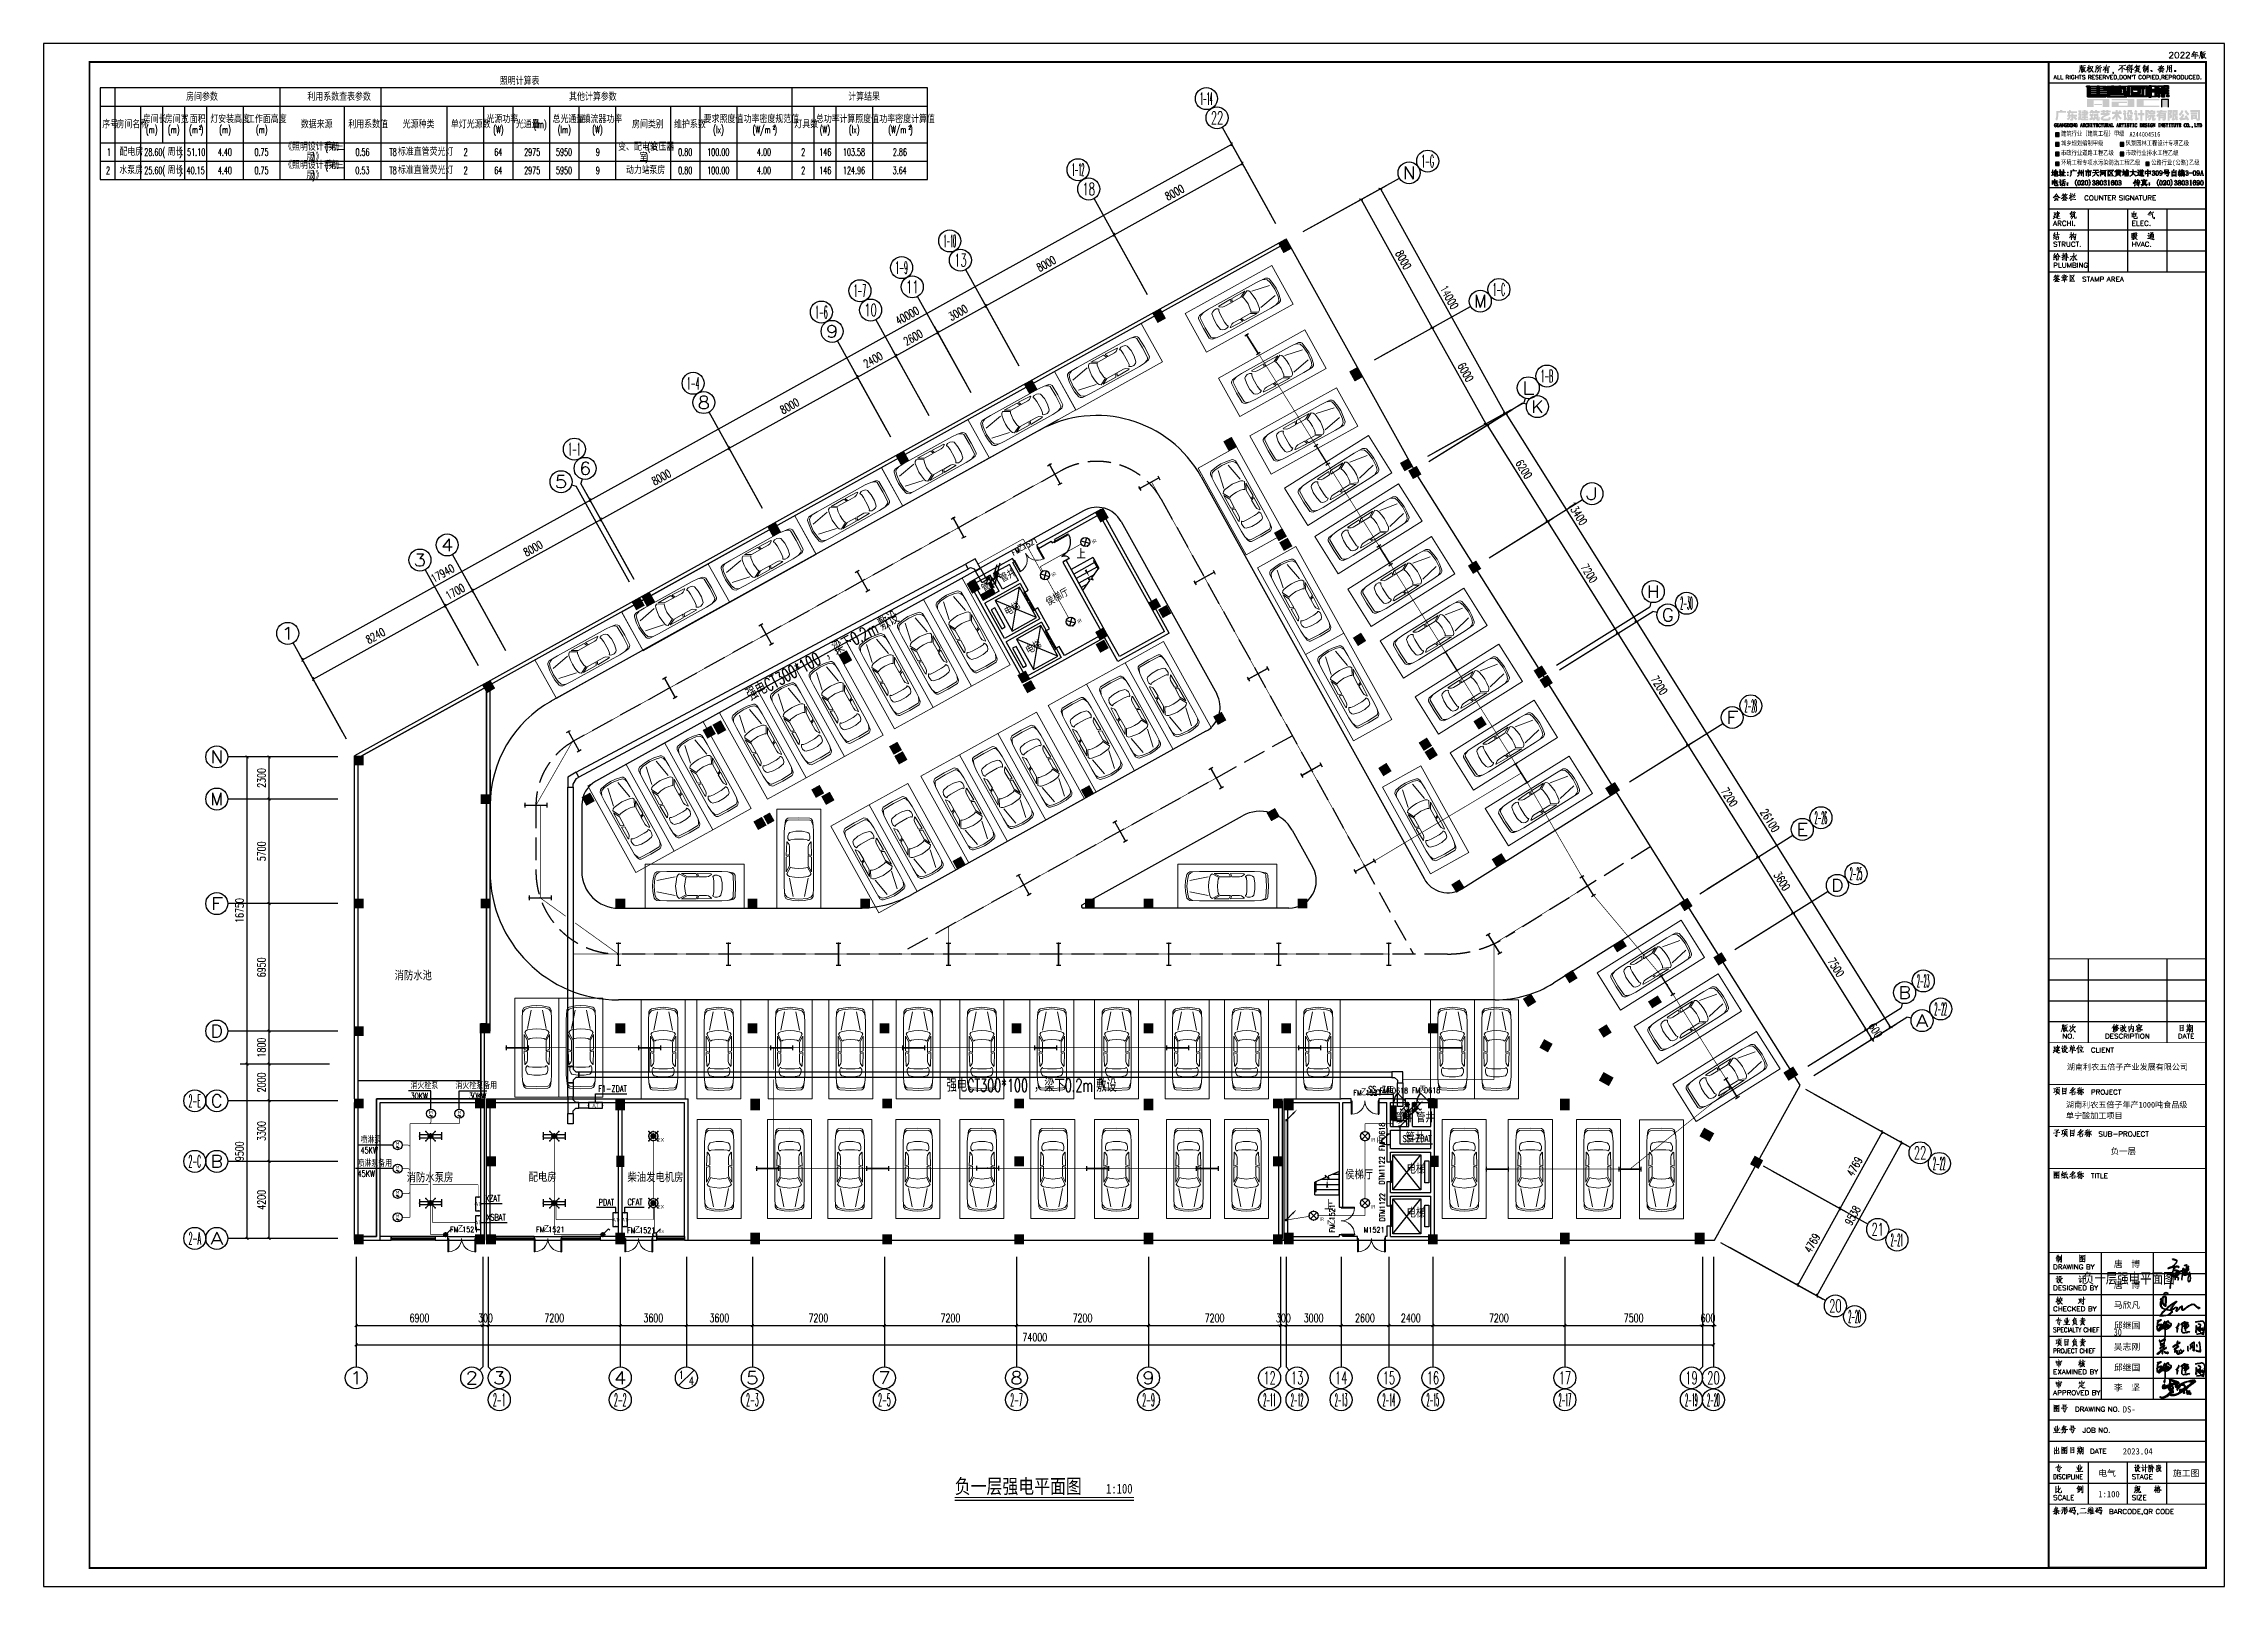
# Model space of a CAD drawing. Extents: x -6243262 to 3079315, y -2914302 to 172723.
# Drawn here: x 1310643 to 1429543, y -2914302 to -2830202 of the extents above; entities that cross this region are included whole.
import ezdxf
from ezdxf.enums import TextEntityAlignment as Align

# ---------------------------------------------------------------- set-up
doc = ezdxf.new("R2010")
doc.units = 0
doc.header["$LTSCALE"] = 1000
doc.linetypes.add('DASH', pattern=[0.35, 0.25, -0.1])
for name, color, linetype in [('0-柱2', 6, 'Continuous'), ('0-柱网', 2, 'Continuous'), ('0-道路', 4, 'Continuous'), ('A-ANNO-IDEN', 3, 'Continuous'), ('A-DOOR', 141, 'Continuous'), ('A-DOOR-IDEN', 7, 'Continuous'), ('A-ELEV-LIN-0.3', 30, 'Continuous'), ('A-FLOR-EVTR', 2, 'Continuous'), ('AXIS', 3, 'Continuous'), ('AXIS_TEXT', 7, 'Continuous'), ('C-Z-HATCH', 253, 'Continuous'), ('CABLETRAY', 4, 'Continuous'), ('DIM-动力', 3, 'Continuous'), ('DIM-箱柜', 3, 'Continuous'), ('DIM_SYMB', 3, 'Continuous'), ('DOOR_FIRE', 4, 'Continuous'), ('DOOR_FIRE_TEXT', 7, 'Continuous'), ('EQUIP-动力', 3, 'Continuous'), ('EQUIP-插座', 3, 'Continuous'), ('EQUIP-照明', 3, 'Continuous'), ('EQUIP-箱柜', 3, 'Continuous'), ('lh', 114, 'Continuous'), ('LWIRE', 4, 'Continuous'), ('P-图框', 7, 'Continuous'), ('PUB_DIM', 3, 'Continuous'), ('PUB_TEXT', 7, 'Continuous'), ('PUB_TITLE', 4, 'Continuous'), ('STAIR', 2, 'Continuous'), ('TEL_TAB', 7, 'Continuous'), ('TEL_TEXT', 7, 'Continuous'), ('WALL', 9, 'Continuous'), ('WINDOW', 4, 'Continuous'), ('WINDOW_TEXT', 7, 'Continuous'), ('WIRE-动力', 2, 'Continuous'), ('WIRE-插座', 5, 'Continuous'), ('WIRE-照明', 1, 'Continuous')]:
    doc.layers.add(name, color=color, linetype=linetype)
doc.layers.add('车位', color=252, linetype='Continuous', lineweight=5)
doc.styles.add('-宋体', font='', dxfattribs={"width": 0.8})
doc.styles.add('_TCH_AXIS', font='COMPLEX', dxfattribs={"bigfont": 'GBCBIG'})
doc.styles.add('_TCH_DIM', font='SIMPLEX', dxfattribs={"bigfont": 'GBCBIG'})
doc.styles.add('_TCH_DIM_T3', font='SIMPLEX', dxfattribs={"width": 0.705882, "bigfont": 'GBCBIG'})
doc.styles.add('_TCH_WINDOW', font='SIMPLEX', dxfattribs={"height": 3.5, "bigfont": 'GBCBIG'})
doc.styles.add('_TEL_ATTDEF', font='gbenor', dxfattribs={"bigfont": 'gbcbig'})
doc.styles.add('_TEL_DIM', font='SIMPLEX', dxfattribs={"width": 0.8, "height": 3.5, "bigfont": 'HZTXT'})
doc.styles.add('COMPLEX', font='COMPLEX')
doc.styles.get("Standard").update_dxf_attribs({"font": 'gbenor.shx', "bigfont": 'gbcbig.shx'})
doc.styles.add('STYLE1', font='', dxfattribs={"width": 0.8})
doc.styles.add('图签', font='', dxfattribs={"width": 0.66})
doc.styles.get('-宋体').set_extended_font_data('SimSun')
doc.styles.get('STYLE1').set_extended_font_data('SimSun')
doc.styles.get('图签').set_extended_font_data('SimSun')
doc.dimstyles.new('_TCH_ARCH&&150', dxfattribs={"dimtxt": 446.25, "dimasz": 150, "dimexe": 375, "dimexo": 450, "dimgap": 189.375, "dimtad": 1, "dimdec": 0, "dimzin": 0, "dimdsep": 46, "dimtxsty": '_TCH_DIM_T3', "dimblk": 'ARCHTICK', "dimcen": 0.09, "dimclrt": 7, "dimazin": 2, "dimtfac": 1, "dimtdec": 0, "dimtix": 1, "dimtmove": 2, "dimatfit": 3, "dimfxl": 0, "dimtolj": 1, "dimtzin": 0, "dimarcsym": 0})

msp = doc.modelspace()

# ---------------------------------------------------------------- texts
at = {"layer": 'A-ANNO-IDEN', "color": 7, "style": '-宋体', "width": 0.8}
for s, height, p in [('负一层强电平面图', 793.04, (1360321.2, -2909239.3)), ('1:100', 528.69, (1368573.7, -2909239.3))]:
    msp.add_text(s, height=height, dxfattribs=at).set_placement(p)
at = {"layer": 'DIM-动力', "color": 7, "style": '_TEL_DIM'}
for s, width, p in [('消火栓泵', 0.8, (1330645.5, -2887180.1)), ('消火栓泵备用', 0.8, (1333095.2, -2887181.1)), ('30KW', 0.64, (1330645.5, -2887740.1)), ('30KW', 0.64, (1333829.6, -2887741.1)), ('喷淋泵', 0.8, (1327915.2, -2890141.8)), ('45KW', 0.64, (1327915.2, -2890701.8)), ('喷淋泵备用', 0.8, (1327752.4, -2891422.2)), ('45KW', 0.64, (1327752.4, -2891982.2))]:
    msp.add_text(s, height=350, dxfattribs=dict(at, width=width)).set_placement(p)
at = {"layer": 'DIM-箱柜', "color": 7, "style": '_TEL_DIM', "width": 0.64}
for s, p in [('F1-ZDAT', (1340883, -2887351)), ('SS-ZAL', (1382862.5, -2887384.5)), ('SS-ZDAT', (1384736.2, -2890069.6)), ('XZAT', (1334720.6, -2893322.5)), ('XSBAT', (1334775.6, -2894364.2)), ('PDAT', (1340899.1, -2893537.1)), ('CFAT', (1342477.7, -2893528.4))]:
    msp.add_text(s, height=350, dxfattribs=at).set_placement(p)
at = {"layer": 'P-图框', "color": 6, "style": '图签', "width": 0.8}
for s, height, p in [('负一层强电平面图', 572, (1424326.8, -2897502.2)), ('30', 386.1, (1423730.4, -2900443.2))]:
    msp.add_text(s, height=height, dxfattribs=at).set_placement(p, align=Align.MIDDLE_CENTER)
at = {"layer": 'TEL_TAB', "style": '_TEL_DIM'}
for s, height, width, p in [('照明计算表', 400, 0.8, (1335517.2, -2832450.7)), ('房间参数', 400, 0.8, (1318413.3, -2833310.7)), ('利用系数查表参数', 400, 0.8, (1325025.8, -2833310.7)), ('其他计算参数', 400, 0.8, (1339290.8, -2833310.7)), ('计算结果', 400, 0.8, (1354512, -2833310.7)), ('序号', 400, 0.8, (1313840.9, -2834810.7)), ('房间名称', 400, 0.8, (1314614.6, -2834810.7)), ('房间长', 400, 0.8, (1316049.4, -2834530.7)), ('房间宽', 400, 0.8, (1317249.4, -2834530.7)), ('面积', 400, 0.8, (1318609.4, -2834530.7)), ('灯安装高度', 400, 0.8, (1319729.4, -2834530.7)), ('工作面高度', 400, 0.8, (1321729.4, -2834530.7)), ('数据来源', 400, 0.8, (1324667.1, -2834810.7)), ('利用系数值', 400, 0.8, (1327253.3, -2834810.7)), ('光源种类', 400, 0.8, (1330222.1, -2834810.7)), ('单灯光源数', 400, 0.8, (1332848.3, -2834810.7)), ('光源功率', 400, 0.8, (1334789.4, -2834530.7)), ('光通量', 400, 0.8, (1336389.7, -2834810.7)), ('(lm)', 400, 0.64, (1337349.7, -2834810.7)), ('总光通量', 400, 0.8, (1338389.4, -2834530.7)), ('镇流器功率', 400, 0.8, (1340029.4, -2834530.7)), ('房间类别', 400, 0.8, (1342724.6, -2834810.7)), ('维护系数', 400, 0.8, (1345013.3, -2834810.7)), ('要求照度值', 400, 0.8, (1346629.4, -2834530.7)), ('功率密度规范值', 400, 0.8, (1348809.4, -2834530.7)), ('灯具数', 400, 0.8, (1351570.8, -2834810.7)), ('总功率', 400, 0.8, (1352749.4, -2834530.7)), ('计算照度值', 400, 0.8, (1354029.4, -2834530.7)), ('功率密度计算值', 400, 0.8, (1356209.4, -2834530.7)), ('(m)', 400, 0.64, (1316218.5, -2835090.7)), ('(m)', 400, 0.64, (1317418.5, -2835090.7)), ('(m', 400, 0.64, (1318575.8, -2835090.7)), ('2', 200, 0.64, (1319112.2, -2834890.7)), (')', 400, 0.64, (1319197.6, -2835090.7)), ('(m)', 400, 0.64, (1320218.5, -2835090.7)), ('(m)', 400, 0.64, (1322218.5, -2835090.7)), ('《照明设计手册', 400, 0.8, (1323754, -2836030.7)), ('(', 400, 0.64, (1325994, -2836030.7)), ('第三', 400, 0.8, (1326164.7, -2836030.7)), ('(W)', 400, 0.64, (1335155.1, -2835090.7)), ('(lm)', 400, 0.64, (1338669.7, -2835090.7)), ('(W)', 400, 0.64, (1340555.1, -2835090.7)), ('变、配电站', 400, 0.8, (1341964, -2836030.7)), ('(', 400, 0.64, (1343564, -2836030.7)), ('变压器', 400, 0.8, (1343734.7, -2836030.7)), ('(lx)', 400, 0.64, (1347149, -2835090.7)), ('(W/m', 400, 0.64, (1349295.5, -2835090.7)), ('2', 200, 0.64, (1350392.6, -2834890.7)), (')', 400, 0.64, (1350477.9, -2835090.7)), ('(W)', 400, 0.64, (1352955.1, -2835090.7)), ('(lx)', 400, 0.64, (1354549, -2835090.7)), ('(W/m', 400, 0.64, (1356695.5, -2835090.7)), ('2', 200, 0.64, (1357792.6, -2834890.7)), (')', 400, 0.64, (1357877.9, -2835090.7)), ('2', 400, 0.64, (1314044, -2837310.7)), ('1', 400, 0.64, (1314098.9, -2836310.7)), ('水泵房', 400, 0.8, (1314768.3, -2837310.7)), ('配电房', 400, 0.8, (1314779.6, -2836310.7)), ('28.60(', 400, 0.64, (1316132.8, -2836310.7)), ('25.60(', 400, 0.64, (1316132.8, -2837310.7)), ('周长', 400, 0.8, (1317400.6, -2836310.7)), ('周长', 400, 0.8, (1317400.6, -2837310.7)), (')', 400, 0.64, (1318040.6, -2836310.7)), (')', 400, 0.64, (1318040.6, -2837310.7)), ('40.15', 400, 0.64, (1318441.7, -2837310.7)), ('51.10', 400, 0.64, (1318466.1, -2836310.7)), ('4.40', 400, 0.64, (1320139.3, -2836310.7)), ('4.40', 400, 0.64, (1320139.3, -2837310.7)), ('0.75', 400, 0.64, (1322139.3, -2836310.7)), ('0.75', 400, 0.64, (1322139.3, -2837310.7)), ('《照明设计手册', 400, 0.8, (1323754, -2837030.7)), ('版', 400, 0.8, (1324971, -2836590.7)), (')', 400, 0.64, (1325291, -2836590.7)), ('》', 400, 0.8, (1325461.7, -2836590.7)), ('(', 400, 0.64, (1325994, -2837030.7)), ('第三', 400, 0.8, (1326164.7, -2837030.7)), ('0.53', 400, 0.64, (1327639.3, -2837310.7)), ('0.56', 400, 0.64, (1327645.4, -2836310.7)), ('T8', 400, 0.64, (1329497.9, -2836310.7)), ('T8', 400, 0.64, (1329497.9, -2837310.7)), ('标准直管荧光灯', 400, 0.8, (1329961.1, -2836310.7)), ('标准直管荧光灯', 400, 0.8, (1329961.1, -2837310.7)), ('2', 400, 0.64, (1333544, -2836310.7)), ('2', 400, 0.64, (1333544, -2837310.7)), ('64', 400, 0.64, (1335216, -2836310.7)), ('64', 400, 0.64, (1335216, -2837310.7)), ('2975', 400, 0.64, (1336842.8, -2836310.7)), ('2975', 400, 0.64, (1336842.8, -2837310.7)), ('5950', 400, 0.64, (1338578.3, -2836310.7)), ('5950', 400, 0.64, (1338578.3, -2837310.7)), ('9', 400, 0.64, (1340750.1, -2836310.7)), ('9', 400, 0.64, (1340750.1, -2837310.7)), ('动力站', 400, 0.8, (1342394.8, -2837310.7)), ('室', 400, 0.8, (1343126.7, -2836590.7)), (')', 400, 0.64, (1343446.7, -2836590.7)), ('泵房', 400, 0.8, (1343671.8, -2837310.7)), ('0.80', 400, 0.64, (1345239.3, -2836310.7)), ('0.80', 400, 0.64, (1345239.3, -2837310.7)), ('100.00', 400, 0.64, (1346819.8, -2836310.7)), ('100.00', 400, 0.64, (1346819.8, -2837310.7)), ('4.00', 400, 0.64, (1349539.3, -2836310.7)), ('4.00', 400, 0.64, (1349539.3, -2837310.7)), ('2', 400, 0.64, (1351944, -2836310.7)), ('2', 400, 0.64, (1351944, -2837310.7)), ('146', 400, 0.64, (1352930.7, -2836310.7)), ('146', 400, 0.64, (1352930.7, -2837310.7)), ('103.58', 400, 0.64, (1354219.8, -2836310.7)), ('124.96', 400, 0.64, (1354225.9, -2837310.7)), ('3.64', 400, 0.64, (1356933.2, -2837310.7)), ('2.86', 400, 0.64, (1356945.4, -2836310.7)), ('版', 400, 0.8, (1324971, -2837590.7)), (')', 400, 0.64, (1325291, -2837590.7)), ('》', 400, 0.8, (1325461.7, -2837590.7)), ('-', 400, 0.64, (1343354.8, -2837310.7))]:
    msp.add_text(s, height=height, dxfattribs=dict(at, width=width)).set_placement(p)
at = {"layer": 'TEL_TEXT', "style": '_TEL_DIM'}
for s, width, p in [('敷设', 0.8, (1356370.4, -2862223.2)), ('，梁下', 0.8, (1353383.5, -2863819.5)), ('0.2m', 0.64, (1354865.2, -2863027.6)), ('CT300*100', 0.64, (1350166.2, -2865539)), ('强电', 0.8, (1349178.4, -2866067))]:
    msp.add_text(s, height=700, rotation=28.122548, dxfattribs=dict(at, width=width)).set_placement(p)
for s, width, p in [('强电', 0.8, (1359873, -2887342.4)), ('CT300*100', 0.64, (1360993, -2887342.4)), ('，梁下', 0.8, (1364641, -2887342.4)), ('0.2m', 0.64, (1366321, -2887342.4)), ('敷设', 0.8, (1368027.7, -2887342.4))]:
    msp.add_text(s, height=700, dxfattribs=dict(at, width=width)).set_placement(p)

# ---------------------------------------------------------------- blocks, each defined once
blk = doc.blocks.new('chewei')
at = {"layer": '车位', "color": 0}
for p, q in [((49023, 154737), (49090, 154915)), ((49090, 154915), (49134, 154982)), ((49134, 154982), (49201, 155026)), ((49201, 155026), (49801, 155049)), ((50401, 155026), (49801, 155049)), ((50467, 154982), (50401, 155026)), ((50512, 154915), (50467, 154982)), ((50578, 154737), (50512, 154915)), ((49134, 153826), (49112, 153093)), ((49156, 153849), (49134, 153826)), ((49267, 153693), (49156, 153849)), ((49201, 154160), (49245, 154293)), ((49201, 154026), (49201, 154160)), ((49245, 153938), (49201, 154026)), ((49245, 154293), (49312, 154360)), ((49267, 153915), (49245, 153938)), ((49290, 153915), (49267, 153915)), ((49290, 153582), (49267, 153693)), ((49312, 153938), (49290, 153915)), ((49290, 153160), (49290, 153582)), ((49312, 154360), (49623, 154426)), ((49356, 153960), (49312, 153938)), ((49556, 153982), (49356, 153960)), ((50045, 153982), (49556, 153982)), ((49623, 154426), (49978, 154426)), ((50290, 154360), (49978, 154426)), ((50045, 153982), (50245, 153960)), ((50245, 153960), (50290, 153938)), ((50356, 154293), (50290, 154360)), ((50290, 153938), (50312, 153915)), ((50312, 153915), (50334, 153915)), ((50312, 153582), (50334, 153693)), ((50312, 153160), (50312, 153582)), ((50334, 153915), (50356, 153938)), ((50334, 153693), (50445, 153849)), ((50401, 154160), (50356, 154293)), ((50356, 153938), (50401, 154026)), ((50401, 154026), (50401, 154160)), ((50445, 153849), (50467, 153826)), ((50467, 153826), (50490, 153093)), ((49112, 153093), (49290, 153160)), ((49290, 153093), (49112, 153004)), ((49112, 153004), (49112, 152204)), ((49112, 152204), (49290, 152538)), ((49134, 152093), (49334, 152471)), ((49290, 152538), (49290, 153093)), ((49334, 152471), (49423, 152427)), ((49423, 152427), (49556, 152404)), ((49556, 152404), (49801, 152382)), ((50045, 152404), (49801, 152382)), ((50178, 152427), (50045, 152404)), ((50267, 152471), (50178, 152427)), ((50467, 152093), (50267, 152471)), ((50490, 153093), (50312, 153160)), ((50312, 153093), (50490, 153004)), ((50312, 152538), (50312, 153093)), ((50490, 152204), (50312, 152538)), ((50490, 153004), (50490, 152204)), ((49067, 150938), (49023, 151049)), ((49201, 152004), (49134, 152093)), ((49290, 151960), (49201, 152004)), ((49556, 151916), (49290, 151960)), ((49490, 150871), (49290, 151871)), ((49801, 151893), (49556, 151916)), ((49801, 151893), (50045, 151916)), ((50045, 151916), (50312, 151960)), ((50112, 150871), (50312, 151871)), ((50312, 151960), (50401, 152004)), ((50401, 152004), (50467, 152093)), ((50534, 150938), (50578, 151049)), ((49156, 150827), (49067, 150938)), ((49356, 150760), (49156, 150827)), ((49801, 150716), (49356, 150760)), ((49801, 150716), (50245, 150760)), ((50245, 150760), (50445, 150827)), ((50445, 150827), (50534, 150938))]:
    blk.add_line(p, q, dxfattribs=at)
for points in [[(48601, 150227), (51001, 150227), (51001, 155627), (48601, 155627)], [(50578, 154737), (50601, 154404), (50601, 151404), (50578, 150871), (50512, 150760), (50445, 150716), (50090, 150649), (49801, 150627), (49512, 150649), (49156, 150716), (49090, 150760), (49023, 150871), (49001, 151404), (49001, 154404), (49023, 154737), (49067, 155004), (49134, 155093), (49201, 155137), (49801, 155160), (50401, 155137), (50467, 155093), (50534, 155004)]]:
    blk.add_lwpolyline(points, close=True, dxfattribs=at)
blk = doc.blocks.new('0-柱2')
at = {"layer": '0-柱2'}
h = blk.add_hatch(color=0, dxfattribs=at)
h.dxf.hatch_style = 1
h.paths.add_polyline_path([(57478, 42147), (57916, 42390), (58158, 41952), (57721, 41710)])
h = blk.add_hatch(color=0, dxfattribs=at)
h.dxf.hatch_style = 1
h.paths.add_polyline_path([(50444, 38233), (50881, 38476), (51124, 38039), (50687, 37796)])
h = blk.add_hatch(color=0, dxfattribs=at)
h.dxf.hatch_style = 1
h.paths.add_polyline_path([(60732, 36967), (60998, 36543), (61421, 36808), (61155, 37233)])
h = blk.add_hatch(color=0, dxfattribs=at)
h.dxf.hatch_style = 1
h.paths.add_polyline_path([(15131, 34999), (15568, 35241), (15811, 34804), (15373, 34562)])
h = blk.add_hatch(color=0, dxfattribs=at)
h.dxf.hatch_style = 1
h.paths.add_polyline_path([(43842, 34571), (44279, 34814), (44521, 34377), (44084, 34134)])
h = blk.add_hatch(color=0, dxfattribs=at)
h.dxf.hatch_style = 1
h.paths.add_polyline_path([(54458, 33035), (54723, 32611), (55147, 32876), (54881, 33300)])
h = blk.add_hatch(color=0, dxfattribs=at)
h.dxf.hatch_style = 1
h.paths.add_polyline_path([(40431, 32680), (40868, 32922), (41111, 32485), (40674, 32242)])
h = blk.add_hatch(color=0, dxfattribs=at)
h.dxf.hatch_style = 1
h.paths.add_polyline_path([(64316, 31248), (64582, 30824), (65005, 31089), (64740, 31513)])
h = blk.add_hatch(color=0, dxfattribs=at)
h.dxf.hatch_style = 1
h.paths.add_polyline_path([(6975, 30467), (7405, 30722), (7660, 30292), (7231, 30037)])
h = blk.add_hatch(color=0, dxfattribs=at)
h.dxf.hatch_style = 1
h.paths.add_polyline_path([(36452, 30473), (36889, 30715), (37132, 30278), (36695, 30035)])
h = blk.add_hatch(color=0, dxfattribs=at)
h.dxf.hatch_style = 1
h.paths.add_polyline_path([(46844, 28746), (47281, 28989), (47524, 28552), (47086, 28309)])
h = blk.add_hatch(color=0, dxfattribs=at)
h.dxf.hatch_style = 1
h.paths.add_polyline_path([(19011, 28003), (19448, 28245), (19691, 27808), (19254, 27566)])
h = blk.add_hatch(color=0, dxfattribs=at)
h.dxf.hatch_style = 1
h.paths.add_polyline_path([(58047, 27318), (58313, 26894), (58736, 27159), (58470, 27583)])
h = blk.add_hatch(color=0, dxfattribs=at)
h.dxf.hatch_style = 1
h.paths.add_polyline_path([(0, 26606), (500, 26606), (500, 26106), (0, 26106)])
h = blk.add_hatch(color=0, dxfattribs=at)
h.dxf.hatch_style = 1
h.paths.add_polyline_path([(29456, 26592), (29894, 26835), (30136, 26398), (29699, 26155)])
h = blk.add_hatch(color=0, dxfattribs=at)
h.dxf.hatch_style = 1
h.paths.add_polyline_path([(55843, 25937), (56109, 25512), (56532, 25778), (56266, 26202)])
h = blk.add_hatch(color=0, dxfattribs=at)
h.dxf.hatch_style = 1
h.paths.add_polyline_path([(39629, 24745), (40067, 24987), (40309, 24550), (39872, 24307)])
h = blk.add_hatch(color=0, dxfattribs=at)
h.dxf.hatch_style = 1
h.paths.add_polyline_path([(6900, 24500), (7400, 24500), (7400, 24000), (6900, 24000)])
h = blk.add_hatch(color=0, dxfattribs=at)
h.dxf.hatch_style = 1
h.paths.add_polyline_path([(12409, 24341), (12846, 24583), (13088, 24146), (12651, 23904)])
h = blk.add_hatch(color=0, dxfattribs=at)
h.dxf.hatch_style = 1
h.paths.add_polyline_path([(25477, 24385), (25915, 24628), (26157, 24191), (25720, 23948)])
h = blk.add_hatch(color=0, dxfattribs=at)
h.dxf.hatch_style = 1
h.paths.add_polyline_path([(21776, 23018), (22213, 23261), (22456, 22824), (22018, 22581)])
h = blk.add_hatch(color=0, dxfattribs=at)
h.dxf.hatch_style = 1
h.paths.add_polyline_path([(49754, 23499), (50191, 23742), (50434, 23305), (49997, 23062)])
h = blk.add_hatch(color=0, dxfattribs=at)
h.dxf.hatch_style = 1
h.paths.add_polyline_path([(32633, 20864), (33071, 21107), (33313, 20670), (32876, 20427)])
h = blk.add_hatch(color=0, dxfattribs=at)
h.dxf.hatch_style = 1
h.paths.add_polyline_path([(59826, 19582), (60092, 19158), (60515, 19423), (60249, 19847)])
h = blk.add_hatch(color=0, dxfattribs=at)
h.dxf.hatch_style = 1
h.paths.add_polyline_path([(0, 18800), (500, 18800), (500, 18300), (0, 18300)])
h = blk.add_hatch(color=0, dxfattribs=at)
h.dxf.hatch_style = 1
h.paths.add_polyline_path([(6900, 18800), (7400, 18800), (7400, 18300), (6900, 18300)])
h = blk.add_hatch(color=0, dxfattribs=at)
h.dxf.hatch_style = 1
h.paths.add_polyline_path([(14250, 18800), (14750, 18800), (14750, 18300), (14250, 18300)])
h = blk.add_hatch(color=0, dxfattribs=at)
h.dxf.hatch_style = 1
h.paths.add_polyline_path([(21450, 18800), (21950, 18800), (21950, 18300), (21450, 18300)])
h = blk.add_hatch(color=0, dxfattribs=at)
h.dxf.hatch_style = 1
h.paths.add_polyline_path([(27600, 18800), (28100, 18800), (28100, 18300), (27600, 18300)])
h = blk.add_hatch(color=0, dxfattribs=at)
h.dxf.hatch_style = 1
h.paths.add_polyline_path([(39850, 18800), (40350, 18800), (40350, 18300), (39850, 18300)])
h = blk.add_hatch(color=0, dxfattribs=at)
h.dxf.hatch_style = 1
h.paths.add_polyline_path([(43050, 18800), (43550, 18800), (43550, 18300), (43050, 18300)])
h = blk.add_hatch(color=0, dxfattribs=at)
h.dxf.hatch_style = 1
h.paths.add_polyline_path([(51450, 18800), (51950, 18800), (51950, 18300), (51450, 18300)])
h = blk.add_hatch(color=0, dxfattribs=at)
h.dxf.hatch_style = 1
h.paths.add_polyline_path([(63729, 13354), (63995, 12930), (64418, 13195), (64152, 13619)])
h = blk.add_hatch(color=0, dxfattribs=at)
h.dxf.hatch_style = 1
h.paths.add_polyline_path([(6850, 12000), (7400, 12000), (7400, 11500), (6850, 11500)])
h = blk.add_hatch(color=0, dxfattribs=at)
h.dxf.hatch_style = 1
h.paths.add_polyline_path([(14250, 12000), (14750, 12000), (14750, 11500), (14250, 11500)])
h = blk.add_hatch(color=0, dxfattribs=at)
h.dxf.hatch_style = 1
h.paths.add_polyline_path([(21450, 12000), (21950, 12000), (21950, 11500), (21450, 11500)])
h = blk.add_hatch(color=0, dxfattribs=at)
h.dxf.hatch_style = 1
h.paths.add_polyline_path([(28650, 12000), (29150, 12000), (29150, 11500), (28650, 11500)])
h = blk.add_hatch(color=0, dxfattribs=at)
h.dxf.hatch_style = 1
h.paths.add_polyline_path([(35850, 12000), (36350, 12000), (36350, 11500), (35850, 11500)])
h = blk.add_hatch(color=0, dxfattribs=at)
h.dxf.hatch_style = 1
h.paths.add_polyline_path([(43050, 12000), (43550, 12000), (43550, 11500), (43050, 11500)])
h = blk.add_hatch(color=0, dxfattribs=at)
h.dxf.hatch_style = 1
h.paths.add_polyline_path([(50550, 12000), (51050, 12000), (51050, 11500), (50550, 11500)])
h = blk.add_hatch(color=0, dxfattribs=at)
h.dxf.hatch_style = 1
h.paths.add_polyline_path([(58550, 12000), (59050, 12000), (59050, 11500), (58550, 11500)])
h = blk.add_hatch(color=0, dxfattribs=at)
h.dxf.hatch_style = 1
h.paths.add_polyline_path([(0, 11850), (500, 11850), (500, 11350), (0, 11350)])
h = blk.add_hatch(color=0, dxfattribs=at)
h.dxf.hatch_style = 1
h.paths.add_polyline_path([(64634, 10704), (65071, 10462), (65313, 10899), (64876, 11141)])
h = blk.add_hatch(color=0, dxfattribs=at)
h.dxf.hatch_style = 1
h.paths.add_polyline_path([(0, 7900), (500, 7900), (500, 7400), (0, 7400)])
h = blk.add_hatch(color=0, dxfattribs=at)
h.dxf.hatch_style = 1
h.paths.add_polyline_path([(6600, 7900), (7100, 7900), (7100, 7400), (6600, 7400)])
h = blk.add_hatch(color=0, dxfattribs=at)
h.dxf.hatch_style = 1
h.paths.add_polyline_path([(0, 500), (500, 500), (500, 0), (0, 0)])
h = blk.add_hatch(color=0, dxfattribs=at)
h.dxf.hatch_style = 1
h.paths.add_polyline_path([(6600, 500), (7100, 500), (7100, 0), (6600, 0)])
at = {"layer": '0-柱2', "color": 0, "const_width": 30}
for points in [[(57478, 42147), (57916, 42390), (58158, 41952), (57721, 41710)], [(50444, 38233), (50881, 38476), (51124, 38039), (50687, 37796)], [(60732, 36967), (60998, 36543), (61421, 36808), (61155, 37233)], [(15131, 34999), (15568, 35241), (15811, 34804), (15373, 34562)], [(43842, 34571), (44279, 34814), (44521, 34377), (44084, 34134)], [(54458, 33035), (54723, 32611), (55147, 32876), (54881, 33300)], [(40431, 32680), (40868, 32922), (41111, 32485), (40674, 32242)], [(64316, 31248), (64582, 30824), (65005, 31089), (64740, 31513)], [(6975, 30467), (7405, 30722), (7660, 30292), (7231, 30037)], [(36452, 30473), (36889, 30715), (37132, 30278), (36695, 30035)], [(46844, 28746), (47281, 28989), (47524, 28552), (47086, 28309)], [(19011, 28003), (19448, 28245), (19691, 27808), (19254, 27566)], [(58047, 27318), (58313, 26894), (58736, 27159), (58470, 27583)], [(0, 26606), (500, 26606), (500, 26106), (0, 26106)], [(29456, 26592), (29894, 26835), (30136, 26398), (29699, 26155)], [(55843, 25937), (56109, 25512), (56532, 25778), (56266, 26202)], [(39629, 24745), (40067, 24987), (40309, 24550), (39872, 24307)], [(6900, 24500), (7400, 24500), (7400, 24000), (6900, 24000)], [(12409, 24341), (12846, 24583), (13088, 24146), (12651, 23904)], [(25477, 24385), (25915, 24628), (26157, 24191), (25720, 23948)], [(21776, 23018), (22213, 23261), (22456, 22824), (22018, 22581)], [(49754, 23499), (50191, 23742), (50434, 23305), (49997, 23062)], [(32633, 20864), (33071, 21107), (33313, 20670), (32876, 20427)], [(59826, 19582), (60092, 19158), (60515, 19423), (60249, 19847)], [(0, 18800), (500, 18800), (500, 18300), (0, 18300)], [(6900, 18800), (7400, 18800), (7400, 18300), (6900, 18300)], [(14250, 18800), (14750, 18800), (14750, 18300), (14250, 18300)], [(21450, 18800), (21950, 18800), (21950, 18300), (21450, 18300)], [(27600, 18800), (28100, 18800), (28100, 18300), (27600, 18300)], [(39850, 18800), (40350, 18800), (40350, 18300), (39850, 18300)], [(43050, 18800), (43550, 18800), (43550, 18300), (43050, 18300)], [(51450, 18800), (51950, 18800), (51950, 18300), (51450, 18300)], [(63729, 13354), (63995, 12930), (64418, 13195), (64152, 13619)], [(6850, 12000), (7400, 12000), (7400, 11500), (6850, 11500)], [(14250, 12000), (14750, 12000), (14750, 11500), (14250, 11500)], [(21450, 12000), (21950, 12000), (21950, 11500), (21450, 11500)], [(28650, 12000), (29150, 12000), (29150, 11500), (28650, 11500)], [(35850, 12000), (36350, 12000), (36350, 11500), (35850, 11500)], [(43050, 12000), (43550, 12000), (43550, 11500), (43050, 11500)], [(50550, 12000), (51050, 12000), (51050, 11500), (50550, 11500)], [(58550, 12000), (59050, 12000), (59050, 11500), (58550, 11500)], [(0, 11850), (500, 11850), (500, 11350), (0, 11350)], [(64634, 10704), (65071, 10462), (65313, 10899), (64876, 11141)], [(0, 7900), (500, 7900), (500, 7400), (0, 7400)], [(6600, 7900), (7100, 7900), (7100, 7400), (6600, 7400)], [(0, 500), (500, 500), (500, 0), (0, 0)], [(6600, 500), (7100, 500), (7100, 0), (6600, 0)]]:
    blk.add_lwpolyline(points, close=True, dxfattribs=at)
blk = doc.blocks.new('1#柱网')
at = {"layer": '0-柱网'}
for points in [[(494005, 93967), (494005, 93367), (494505, 93367), (494505, 93967)], [(501855, 93967), (501855, 93367), (502355, 93367), (502355, 93967)], [(509855, 93967), (509855, 93367), (510355, 93367), (510355, 93967)], [(517855, 93967), (517855, 93367), (518355, 93367), (518355, 93967)], [(525855, 93967), (525855, 93367), (526355, 93367), (526355, 93967)], [(533705, 93967), (533705, 93367), (534205, 93367), (534205, 93967)], [(494005, 85967), (494005, 85367), (494505, 85367), (494505, 85967)], [(501855, 85967), (501855, 85367), (502355, 85367), (502355, 85967)], [(509855, 85967), (509855, 85367), (510355, 85367), (510355, 85967)], [(517855, 85967), (517855, 85367), (518355, 85367), (518355, 85967)], [(525855, 85967), (525855, 85367), (526355, 85367), (526355, 85967)], [(533705, 85967), (533705, 85367), (534205, 85367), (534205, 85967)], [(494005, 80267), (494005, 79767), (494405, 79767), (494405, 80267)], [(497005, 80267), (497005, 79767), (497505, 79767), (497505, 80267)], [(501855, 80267), (501855, 79767), (502355, 79767), (502355, 80267)], [(509855, 80267), (509855, 79767), (510355, 79767), (510355, 80267)], [(514705, 80267), (514705, 79767), (515205, 79767), (515205, 80267)], [(518005, 80267), (518005, 79767), (518505, 79767), (518505, 80267)], [(525855, 80267), (525855, 79767), (526355, 79767), (526355, 80267)], [(533705, 80267), (533705, 79767), (534205, 79767), (534205, 80267)]]:
    blk.add_hatch(color=0, dxfattribs=at).paths.add_polyline_path(points)
at = {"layer": '0-柱网', "color": 0, "const_width": 20}
for points in [[(494005, 93967), (494005, 93367), (494505, 93367), (494505, 93967), (494005, 93967)], [(501855, 93967), (501855, 93367), (502355, 93367), (502355, 93967), (501855, 93967)], [(509855, 93967), (509855, 93367), (510355, 93367), (510355, 93967), (509855, 93967)], [(517855, 93967), (517855, 93367), (518355, 93367), (518355, 93967), (517855, 93967)], [(525855, 93967), (525855, 93367), (526355, 93367), (526355, 93967), (525855, 93967)], [(533705, 93967), (533705, 93367), (534205, 93367), (534205, 93967), (533705, 93967)], [(494005, 85967), (494005, 85367), (494505, 85367), (494505, 85967), (494005, 85967)], [(501855, 85967), (501855, 85367), (502355, 85367), (502355, 85967), (501855, 85967)], [(509855, 85967), (509855, 85367), (510355, 85367), (510355, 85967), (509855, 85967)], [(517855, 85967), (517855, 85367), (518355, 85367), (518355, 85967), (517855, 85967)], [(525855, 85967), (525855, 85367), (526355, 85367), (526355, 85967), (525855, 85967)], [(533705, 85967), (533705, 85367), (534205, 85367), (534205, 85967), (533705, 85967)], [(494005, 80267), (494005, 79767), (494405, 79767), (494405, 80267), (494005, 80267)], [(497005, 80267), (497005, 79767), (497505, 79767), (497505, 80267), (497005, 80267)], [(501855, 80267), (501855, 79767), (502355, 79767), (502355, 80267), (501855, 80267)], [(509855, 80267), (509855, 79767), (510355, 79767), (510355, 80267), (509855, 80267)], [(514705, 80267), (514705, 79767), (515205, 79767), (515205, 80267), (514705, 80267)], [(518005, 80267), (518005, 79767), (518505, 79767), (518505, 80267), (518005, 80267)], [(525855, 80267), (525855, 79767), (526355, 79767), (526355, 80267), (525855, 80267)], [(533705, 80267), (533705, 79767), (534205, 79767), (534205, 80267), (533705, 80267)]]:
    blk.add_lwpolyline(points, dxfattribs=at)
blk = doc.blocks.new('宿舍楼柱网1')
at = {"layer": '0-柱网'}
h = blk.add_hatch(color=0, dxfattribs=at)
h.dxf.hatch_style = 1
h.paths.add_polyline_path([(645860, 167538), (646284, 167803), (646019, 168227), (645595, 167962)])
h = blk.add_hatch(color=0, dxfattribs=at)
h.dxf.hatch_style = 1
h.paths.add_polyline_path([(642259, 165280), (642683, 165545), (642418, 165969), (641994, 165704)])
h = blk.add_hatch(color=0, dxfattribs=at)
h.dxf.hatch_style = 1
h.paths.add_polyline_path([(639588, 163611), (640012, 163876), (639747, 164300), (639323, 164035)])
h = blk.add_hatch(color=0, dxfattribs=at)
h.dxf.hatch_style = 1
h.paths.add_polyline_path([(649438, 161642), (649946, 161960), (649682, 162384), (649173, 162066)])
h = blk.add_hatch(color=0, dxfattribs=at)
h.dxf.hatch_style = 1
h.paths.add_polyline_path([(643252, 157765), (643761, 158083), (643496, 158507), (642987, 158189)])
h = blk.add_hatch(color=0, dxfattribs=at)
h.dxf.hatch_style = 1
h.paths.add_polyline_path([(653479, 155382), (653903, 155647), (653638, 156071), (653214, 155806)])
h = blk.add_hatch(color=0, dxfattribs=at)
h.dxf.hatch_style = 1
h.paths.add_polyline_path([(649809, 153141), (650318, 153459), (650106, 153798), (649597, 153480)])
h = blk.add_hatch(color=0, dxfattribs=at)
h.dxf.hatch_style = 1
h.paths.add_polyline_path([(655338, 152417), (655762, 152682), (655497, 153106), (655073, 152841)])
h = blk.add_hatch(color=0, dxfattribs=at)
h.dxf.hatch_style = 1
h.paths.add_polyline_path([(647208, 151453), (647632, 151718), (647367, 152142), (646943, 151877)])
h = blk.add_hatch(color=0, dxfattribs=at)
h.dxf.hatch_style = 1
h.paths.add_polyline_path([(651721, 150092), (652229, 150410), (652017, 150749), (651509, 150431)])
h = blk.add_hatch(color=0, dxfattribs=at)
h.dxf.hatch_style = 1
h.paths.add_polyline_path([(649067, 148487), (649491, 148752), (649226, 149176), (648802, 148911)])
h = blk.add_hatch(color=0, dxfattribs=at)
h.dxf.hatch_style = 1
h.paths.add_polyline_path([(648829, 146138), (649071, 146576), (649596, 146285), (649354, 145848)])
h = blk.add_hatch(color=0, dxfattribs=at)
h.dxf.hatch_style = 1
h.paths.add_polyline_path([(659156, 146135), (659665, 146453), (659400, 146877), (658891, 146560)])
h = blk.add_hatch(color=0, dxfattribs=at)
h.dxf.hatch_style = 1
h.paths.add_polyline_path([(631658, 145126), (632158, 145126), (632158, 144526), (631658, 144526)])
h = blk.add_hatch(color=0, dxfattribs=at)
h.dxf.hatch_style = 1
h.paths.add_polyline_path([(639508, 145126), (640008, 145126), (640008, 144626), (639508, 144626)])
h = blk.add_hatch(color=0, dxfattribs=at)
h.dxf.hatch_style = 1
h.paths.add_polyline_path([(646708, 145126), (647208, 145126), (647208, 144526), (646708, 144526)])
h = blk.add_hatch(color=0, dxfattribs=at)
h.dxf.hatch_style = 1
h.paths.add_polyline_path([(654841, 142811), (655083, 143249), (654558, 143539), (654316, 143102)])
h = blk.add_hatch(color=0, dxfattribs=at)
h.dxf.hatch_style = 1
h.paths.add_polyline_path([(639658, 142026), (640058, 142026), (640058, 141426), (639658, 141426)])
h = blk.add_hatch(color=0, dxfattribs=at)
h.dxf.hatch_style = 1
h.paths.add_polyline_path([(657509, 141335), (657751, 141772), (657313, 142015), (657071, 141577)])
h = blk.add_hatch(color=0, dxfattribs=at)
h.dxf.hatch_style = 1
h.paths.add_polyline_path([(631658, 137826), (632158, 137826), (632158, 137226), (631658, 137226)])
h = blk.add_hatch(color=0, dxfattribs=at)
h.dxf.hatch_style = 1
h.paths.add_polyline_path([(639508, 137726), (640008, 137726), (640008, 137226), (639508, 137226)])
h = blk.add_hatch(color=0, dxfattribs=at)
h.dxf.hatch_style = 1
h.paths.add_polyline_path([(646708, 137826), (647208, 137826), (647208, 137226), (646708, 137226)])
h = blk.add_hatch(color=0, dxfattribs=at)
h.dxf.hatch_style = 1
h.paths.add_polyline_path([(654058, 137826), (654558, 137826), (654558, 137226), (654058, 137226)])
at = {"layer": 'C-Z-HATCH'}
h = blk.add_hatch(color=0, dxfattribs=at)
h.dxf.hatch_style = 1
edge = h.paths.add_edge_path()
edge.add_line((642259, 165280), (642680, 165549))
edge.add_line((642680, 165549), (642415, 165973))
edge.add_line((642415, 165973), (641991, 165708))
edge.add_line((641991, 165708), (642262, 165283))
at = {"layer": '0-柱网', "color": 0, "const_width": 30}
for points in [[(645860, 167538), (646281, 167806), (646016, 168231), (645592, 167966), (645863, 167540)], [(642259, 165280), (642680, 165549), (642415, 165973), (641991, 165708), (642262, 165283)], [(639588, 163611), (640012, 163876), (639747, 164300), (639323, 164035), (639588, 163611)], [(649440, 161638), (649946, 161960), (649682, 162384), (649173, 162066), (649438, 161642)], [(643252, 157765), (643761, 158083), (643496, 158507), (642987, 158189), (643252, 157765)], [(653483, 155385), (653903, 155647), (653638, 156071), (653214, 155806), (653479, 155382)], [(649809, 153141), (650318, 153459), (650106, 153798), (649597, 153480), (649809, 153141)], [(655338, 152417), (655762, 152682), (655497, 153106), (655073, 152841), (655338, 152417)], [(647208, 151453), (647632, 151718), (647367, 152142), (646943, 151877), (647208, 151453)], [(651721, 150092), (652229, 150410), (652017, 150749), (651509, 150431), (651721, 150092)], [(649067, 148487), (649491, 148752), (649226, 149176), (648802, 148911), (649067, 148487)], [(648829, 146138), (649071, 146576), (649596, 146285), (649354, 145848), (648829, 146138)], [(659156, 146135), (659665, 146453), (659400, 146877), (658891, 146560), (659156, 146135)], [(654841, 142811), (655083, 143249), (654558, 143539), (654316, 143102), (654841, 142811)], [(657509, 141335), (657751, 141772), (657313, 142015), (657071, 141577), (657509, 141335)]]:
    blk.add_lwpolyline(points, dxfattribs=at)
for points in [[(631658, 145126), (632158, 145126), (632158, 144526), (631658, 144526)], [(639508, 145126), (640008, 145126), (640008, 144626), (639508, 144626)], [(646708, 145126), (647208, 145126), (647208, 144526), (646708, 144526)], [(639658, 142026), (640058, 142026), (640058, 141426), (639658, 141426)], [(631658, 137826), (632158, 137826), (632158, 137226), (631658, 137226)], [(639508, 137726), (640008, 137726), (640008, 137226), (639508, 137226)], [(646708, 137826), (647208, 137826), (647208, 137226), (646708, 137226)], [(654058, 137826), (654558, 137826), (654558, 137226), (654058, 137226)]]:
    blk.add_lwpolyline(points, close=True, dxfattribs=at)
blk = doc.blocks.new('柱网22222')
at = {"layer": '0-柱网'}
h = blk.add_hatch(color=0, dxfattribs=at)
h.dxf.hatch_style = 1
h.paths.add_polyline_path([(97500, 330556), (98000, 330556), (98000, 330056), (97500, 330056)])
h = blk.add_hatch(color=0, dxfattribs=at)
h.dxf.hatch_style = 1
h.paths.add_polyline_path([(104550, 330556), (105050, 330556), (105050, 329956), (104550, 329956)])
h = blk.add_hatch(color=0, dxfattribs=at)
h.dxf.hatch_style = 1
h.paths.add_polyline_path([(111900, 330556), (112400, 330556), (112400, 329956), (111900, 329956)])
h = blk.add_hatch(color=0, dxfattribs=at)
h.dxf.hatch_style = 1
h.paths.add_polyline_path([(119100, 330556), (119600, 330556), (119600, 330056), (119100, 330056)])
h = blk.add_hatch(color=0, dxfattribs=at)
h.dxf.hatch_style = 1
h.paths.add_polyline_path([(126300, 330556), (126800, 330556), (126800, 330056), (126300, 330056)])
h = blk.add_hatch(color=0, dxfattribs=at)
h.dxf.hatch_style = 1
h.paths.add_polyline_path([(133350, 330556), (133850, 330556), (133850, 329956), (133350, 329956)])
h = blk.add_hatch(color=0, dxfattribs=at)
h.dxf.hatch_style = 1
h.paths.add_polyline_path([(140400, 330556), (140900, 330556), (140900, 330056), (140400, 330056)])
h = blk.add_hatch(color=0, dxfattribs=at)
h.dxf.hatch_style = 1
h.paths.add_polyline_path([(97500, 327406), (98000, 327406), (98000, 326906), (97500, 326906)])
h = blk.add_hatch(color=0, dxfattribs=at)
h.dxf.hatch_style = 1
h.paths.add_polyline_path([(104600, 327456), (105000, 327456), (105000, 326856), (104600, 326856)])
h = blk.add_hatch(color=0, dxfattribs=at)
h.dxf.hatch_style = 1
h.paths.add_polyline_path([(126300, 327406), (126800, 327406), (126800, 326906), (126300, 326906)])
h = blk.add_hatch(color=0, dxfattribs=at)
h.dxf.hatch_style = 1
h.paths.add_polyline_path([(140400, 327406), (140900, 327406), (140900, 326906), (140400, 326906)])
h = blk.add_hatch(color=0, dxfattribs=at)
h.dxf.hatch_style = 1
h.paths.add_polyline_path([(97500, 323156), (98000, 323156), (98000, 322656), (97500, 322656)])
h = blk.add_hatch(color=0, dxfattribs=at)
h.dxf.hatch_style = 1
h.paths.add_polyline_path([(104550, 323256), (105050, 323256), (105050, 322656), (104550, 322656)])
h = blk.add_hatch(color=0, dxfattribs=at)
h.dxf.hatch_style = 1
h.paths.add_polyline_path([(111900, 323256), (112400, 323256), (112400, 322656), (111900, 322656)])
h = blk.add_hatch(color=0, dxfattribs=at)
h.dxf.hatch_style = 1
h.paths.add_polyline_path([(119100, 323156), (119600, 323156), (119600, 322656), (119100, 322656)])
h = blk.add_hatch(color=0, dxfattribs=at)
h.dxf.hatch_style = 1
h.paths.add_polyline_path([(126300, 323156), (126800, 323156), (126800, 322656), (126300, 322656)])
h = blk.add_hatch(color=0, dxfattribs=at)
h.dxf.hatch_style = 1
h.paths.add_polyline_path([(133350, 323256), (133850, 323256), (133850, 322656), (133350, 322656)])
h = blk.add_hatch(color=0, dxfattribs=at)
h.dxf.hatch_style = 1
h.paths.add_polyline_path([(140400, 323156), (140900, 323156), (140900, 322656), (140400, 322656)])
at = {"layer": '0-柱网', "color": 0, "const_width": 30}
for points in [[(97500, 330556), (98000, 330556), (98000, 330056), (97500, 330056)], [(104550, 330556), (105050, 330556), (105050, 329956), (104550, 329956)], [(111900, 330556), (112400, 330556), (112400, 329956), (111900, 329956)], [(119100, 330556), (119600, 330556), (119600, 330056), (119100, 330056)], [(126300, 330556), (126800, 330556), (126800, 330056), (126300, 330056)], [(133350, 330556), (133850, 330556), (133850, 329956), (133350, 329956)], [(140400, 330556), (140900, 330556), (140900, 330056), (140400, 330056)], [(97500, 327406), (98000, 327406), (98000, 326906), (97500, 326906)], [(104600, 327456), (105000, 327456), (105000, 326856), (104600, 326856)], [(126300, 327406), (126800, 327406), (126800, 326906), (126300, 326906)], [(140400, 327406), (140900, 327406), (140900, 326906), (140400, 326906)], [(97500, 323156), (98000, 323156), (98000, 322656), (97500, 322656)], [(104550, 323256), (105050, 323256), (105050, 322656), (104550, 322656)], [(111900, 323256), (112400, 323256), (112400, 322656), (111900, 322656)], [(119100, 323156), (119600, 323156), (119600, 322656), (119100, 322656)], [(126300, 323156), (126800, 323156), (126800, 322656), (126300, 322656)], [(133350, 323256), (133850, 323256), (133850, 322656), (133350, 322656)], [(140400, 323156), (140900, 323156), (140900, 322656), (140400, 322656)]]:
    blk.add_lwpolyline(points, close=True, dxfattribs=at)
blk = doc.blocks.new('$DorLib2D$00000002')
at = {"color": 0}
for p, q in [((-0.5, 0), (-0.5, 0.4875)), ((-0.475, 0.4875), (-0.5, 0.4875)), ((-0.475, 0), (-0.475, 0.4875)), ((0.475, 0), (0.475, 0.4875)), ((0.475, 0.4875), (0.5, 0.4875)), ((0.5, 0), (0.5, 0.4875)), ((-0.5, 0), (-0.475, 0)), ((0.5, 0), (0.475, 0))]:
    blk.add_line(p, q, dxfattribs=at)
at = {"color": 0, "lineweight": 13}
for centre, start, end in [((-0.4875, 0), 0, 88.530716), ((0.4875, 0), 91.469284, 180)]:
    blk.add_arc(centre, 0.4875, start, end, dxfattribs=at)
blk = doc.blocks.new('$TCHSYS$WIN2D')
at = {"color": 0}
for p, q in [((-0.5, 0.5), (0.5, 0.5)), ((-0.5, 0.5), (-0.5, -0.5)), ((0.5, 0.5), (0.5, -0.5)), ((0.5, 0.167), (-0.5, 0.167)), ((0.5, -0.167), (-0.5, -0.167)), ((-0.5, -0.5), (0.5, -0.5))]:
    blk.add_line(p, q, dxfattribs=at)
blk = doc.blocks.new('$DORLIB2D$00000127')
at = {"color": 0}
for points in [[(-0.53, 0.79), (-0.53, 0.69)], [(-0.03, 0.79), (-0.53, 0.79)], [(-0.03, 0.69), (-0.53, 0.69)], [(0.5, 0.5), (-0.5, 0.5)], [(-0.03, 0.79), (-0.03, 0.69)], [(0.53, 0.79), (0.03, 0.79)], [(0.03, 0.79), (0.03, 0.69)], [(0.53, 0.69), (0.03, 0.69)], [(0.53, 0.79), (0.53, 0.69)]]:
    blk.add_lwpolyline(points, dxfattribs=at)
blk = doc.blocks.new('$DorLib2D$00000225')
at = {"color": 0}
for p, q in [((-0.5, 0), (-0.5, 0.252)), ((-0.475, 0.252), (-0.5, 0.252)), ((-0.475, 0), (-0.475, 0.252)), ((0.475, -0.001), (0.475, 0.752)), ((0.475, 0.752), (0.5, 0.752)), ((0.5, -0.001), (0.5, 0.752)), ((-0.475, 0), (-0.5, 0)), ((0.475, -0.001), (0.5, -0.001))]:
    blk.add_line(p, q, dxfattribs=at)
for centre, radius, start, end in [((-0.501, 0.003), 0.251, 359.78987, 84.09744), ((0.505, -0.002), 0.755, 92.24927, 179.72377)]:
    blk.add_arc(centre, radius, start, end, dxfattribs=at)
blk = doc.blocks.new('_ArchTick')
at = {"color": 0, "linetype": 'ByBlock', "const_width": 0.4}
blk.add_lwpolyline([(-0.5, -0.5), (0.5, 0.5)], dxfattribs=at)
blk = doc.blocks.new('*D423')
at = {"layer": 'AXIS', "color": 0, "lineweight": -2, "transparency": 16777216}
for p, q in [((1160029, -1149834), (1160029, -1154259)), ((1234029, -1149834), (1234029, -1154259)), ((1160029, -1153884), (1234029, -1153884))]:
    blk.add_line(p, q, dxfattribs=at)
at = {"layer": 'Defpoints', "color": 0, "transparency": 16777216}
for p in [(1160029, -1149384), (1234029, -1149384), (1234029, -1153884)]:
    blk.add_point(p, dxfattribs=at)
at = {"layer": 'AXIS', "color": 0, "lineweight": -2, "transparency": 16777216, "xscale": 150, "yscale": 150, "zscale": 150, "rotation": 180}
blk.add_blockref('_ArchTick', (1160029, -1153884), dxfattribs=at)
at = {"layer": 'AXIS', "color": 0, "lineweight": -2, "transparency": 16777216, "xscale": 150, "yscale": 150, "zscale": 150}
blk.add_blockref('_ArchTick', (1234029, -1153884), dxfattribs=at)
at = {"layer": 'AXIS', "color": 7, "transparency": 16777216, "insert": (1197029, -1153472), "char_height": 446.2, "attachment_point": 5, "style": '_TCH_DIM_T3'}
blk.add_mtext('\\A1;74000', dxfattribs=at)
blk = doc.blocks.new('*D424')
at = {"layer": 'AXIS', "color": 0, "lineweight": -2, "transparency": 16777216}
for p, q in [((1160029, -1149534), (1160029, -1153209)), ((1166929, -1149534), (1166929, -1153209)), ((1160029, -1152834), (1166929, -1152834))]:
    blk.add_line(p, q, dxfattribs=at)
at = {"layer": 'Defpoints', "color": 0, "transparency": 16777216}
for p in [(1160029, -1149084), (1166929, -1149084), (1166929, -1152834)]:
    blk.add_point(p, dxfattribs=at)
at = {"layer": 'AXIS', "color": 0, "lineweight": -2, "transparency": 16777216, "xscale": 150, "yscale": 150, "zscale": 150, "rotation": 180}
blk.add_blockref('_ArchTick', (1160029, -1152834), dxfattribs=at)
at = {"layer": 'AXIS', "color": 0, "lineweight": -2, "transparency": 16777216, "xscale": 150, "yscale": 150, "zscale": 150}
blk.add_blockref('_ArchTick', (1166929, -1152834), dxfattribs=at)
at = {"layer": 'AXIS', "color": 7, "transparency": 16777216, "insert": (1163479, -1152422), "char_height": 446.2, "attachment_point": 5, "style": '_TCH_DIM_T3'}
blk.add_mtext('\\A1;6900', dxfattribs=at)
blk = doc.blocks.new('*D425')
at = {"layer": 'AXIS', "color": 0, "lineweight": -2, "transparency": 16777216}
for p, q in [((1166929, -1149534), (1166929, -1153209)), ((1167229, -1149534), (1167229, -1153209)), ((1166929, -1152834), (1166779, -1152834)), ((1166929, -1152834), (1167229, -1152834)), ((1167229, -1152834), (1167379, -1152834))]:
    blk.add_line(p, q, dxfattribs=at)
at = {"layer": 'Defpoints', "color": 0, "transparency": 16777216}
for p in [(1166929, -1149084), (1167229, -1149084), (1167229, -1152834)]:
    blk.add_point(p, dxfattribs=at)
at = {"layer": 'AXIS', "color": 0, "lineweight": -2, "transparency": 16777216, "xscale": 150, "yscale": 150, "zscale": 150}
blk.add_blockref('_ArchTick', (1166929, -1152834), dxfattribs=at)
at = {"layer": 'AXIS', "color": 0, "lineweight": -2, "transparency": 16777216, "xscale": 150, "yscale": 150, "zscale": 150, "rotation": 180}
blk.add_blockref('_ArchTick', (1167229, -1152834), dxfattribs=at)
at = {"layer": 'AXIS', "color": 7, "transparency": 16777216, "insert": (1167079, -1152422), "char_height": 446.2, "attachment_point": 5, "style": '_TCH_DIM_T3'}
blk.add_mtext('\\A1;300', dxfattribs=at)
blk = doc.blocks.new('*D426')
at = {"layer": 'AXIS', "color": 0, "lineweight": -2, "transparency": 16777216}
for p, q in [((1167229, -1149534), (1167229, -1153209)), ((1174429, -1149534), (1174429, -1153209)), ((1167229, -1152834), (1174429, -1152834))]:
    blk.add_line(p, q, dxfattribs=at)
at = {"layer": 'Defpoints', "color": 0, "transparency": 16777216}
for p in [(1167229, -1149084), (1174429, -1149084), (1174429, -1152834)]:
    blk.add_point(p, dxfattribs=at)
at = {"layer": 'AXIS', "color": 0, "lineweight": -2, "transparency": 16777216, "xscale": 150, "yscale": 150, "zscale": 150, "rotation": 180}
blk.add_blockref('_ArchTick', (1167229, -1152834), dxfattribs=at)
at = {"layer": 'AXIS', "color": 0, "lineweight": -2, "transparency": 16777216, "xscale": 150, "yscale": 150, "zscale": 150}
blk.add_blockref('_ArchTick', (1174429, -1152834), dxfattribs=at)
at = {"layer": 'AXIS', "color": 7, "transparency": 16777216, "insert": (1170829, -1152422), "char_height": 446.2, "attachment_point": 5, "style": '_TCH_DIM_T3'}
blk.add_mtext('\\A1;7200', dxfattribs=at)
blk = doc.blocks.new('*D427')
at = {"layer": 'AXIS', "color": 0, "lineweight": -2, "transparency": 16777216}
for p, q in [((1174429, -1149534), (1174429, -1153209)), ((1178029, -1149534), (1178029, -1153209)), ((1174429, -1152834), (1178029, -1152834))]:
    blk.add_line(p, q, dxfattribs=at)
at = {"layer": 'Defpoints', "color": 0, "transparency": 16777216}
for p in [(1174429, -1149084), (1178029, -1149084), (1178029, -1152834)]:
    blk.add_point(p, dxfattribs=at)
at = {"layer": 'AXIS', "color": 0, "lineweight": -2, "transparency": 16777216, "xscale": 150, "yscale": 150, "zscale": 150, "rotation": 180}
blk.add_blockref('_ArchTick', (1174429, -1152834), dxfattribs=at)
at = {"layer": 'AXIS', "color": 0, "lineweight": -2, "transparency": 16777216, "xscale": 150, "yscale": 150, "zscale": 150}
blk.add_blockref('_ArchTick', (1178029, -1152834), dxfattribs=at)
at = {"layer": 'AXIS', "color": 7, "transparency": 16777216, "insert": (1176229, -1152422), "char_height": 446.2, "attachment_point": 5, "style": '_TCH_DIM_T3'}
blk.add_mtext('\\A1;3600', dxfattribs=at)
blk = doc.blocks.new('*D428')
at = {"layer": 'AXIS', "color": 0, "lineweight": -2, "transparency": 16777216}
for p, q in [((1178029, -1149534), (1178029, -1153209)), ((1181629, -1149534), (1181629, -1153209)), ((1178029, -1152834), (1181629, -1152834))]:
    blk.add_line(p, q, dxfattribs=at)
at = {"layer": 'Defpoints', "color": 0, "transparency": 16777216}
for p in [(1178029, -1149084), (1181629, -1149084), (1181629, -1152834)]:
    blk.add_point(p, dxfattribs=at)
at = {"layer": 'AXIS', "color": 0, "lineweight": -2, "transparency": 16777216, "xscale": 150, "yscale": 150, "zscale": 150, "rotation": 180}
blk.add_blockref('_ArchTick', (1178029, -1152834), dxfattribs=at)
at = {"layer": 'AXIS', "color": 0, "lineweight": -2, "transparency": 16777216, "xscale": 150, "yscale": 150, "zscale": 150}
blk.add_blockref('_ArchTick', (1181629, -1152834), dxfattribs=at)
at = {"layer": 'AXIS', "color": 7, "transparency": 16777216, "insert": (1179829, -1152422), "char_height": 446.2, "attachment_point": 5, "style": '_TCH_DIM_T3'}
blk.add_mtext('\\A1;3600', dxfattribs=at)
blk = doc.blocks.new('*D429')
at = {"layer": 'AXIS', "color": 0, "lineweight": -2, "transparency": 16777216}
for p, q in [((1181629, -1149534), (1181629, -1153209)), ((1188829, -1149534), (1188829, -1153209)), ((1181629, -1152834), (1188829, -1152834))]:
    blk.add_line(p, q, dxfattribs=at)
at = {"layer": 'Defpoints', "color": 0, "transparency": 16777216}
for p in [(1181629, -1149084), (1188829, -1149084), (1188829, -1152834)]:
    blk.add_point(p, dxfattribs=at)
at = {"layer": 'AXIS', "color": 0, "lineweight": -2, "transparency": 16777216, "xscale": 150, "yscale": 150, "zscale": 150, "rotation": 180}
blk.add_blockref('_ArchTick', (1181629, -1152834), dxfattribs=at)
at = {"layer": 'AXIS', "color": 0, "lineweight": -2, "transparency": 16777216, "xscale": 150, "yscale": 150, "zscale": 150}
blk.add_blockref('_ArchTick', (1188829, -1152834), dxfattribs=at)
at = {"layer": 'AXIS', "color": 7, "transparency": 16777216, "insert": (1185229, -1152422), "char_height": 446.2, "attachment_point": 5, "style": '_TCH_DIM_T3'}
blk.add_mtext('\\A1;7200', dxfattribs=at)
blk = doc.blocks.new('*D430')
at = {"layer": 'AXIS', "color": 0, "lineweight": -2, "transparency": 16777216}
for p, q in [((1188829, -1149534), (1188829, -1153209)), ((1196029, -1149534), (1196029, -1153209)), ((1188829, -1152834), (1196029, -1152834))]:
    blk.add_line(p, q, dxfattribs=at)
at = {"layer": 'Defpoints', "color": 0, "transparency": 16777216}
for p in [(1188829, -1149084), (1196029, -1149084), (1196029, -1152834)]:
    blk.add_point(p, dxfattribs=at)
at = {"layer": 'AXIS', "color": 0, "lineweight": -2, "transparency": 16777216, "xscale": 150, "yscale": 150, "zscale": 150, "rotation": 180}
blk.add_blockref('_ArchTick', (1188829, -1152834), dxfattribs=at)
at = {"layer": 'AXIS', "color": 0, "lineweight": -2, "transparency": 16777216, "xscale": 150, "yscale": 150, "zscale": 150}
blk.add_blockref('_ArchTick', (1196029, -1152834), dxfattribs=at)
at = {"layer": 'AXIS', "color": 7, "transparency": 16777216, "insert": (1192429, -1152422), "char_height": 446.2, "attachment_point": 5, "style": '_TCH_DIM_T3'}
blk.add_mtext('\\A1;7200', dxfattribs=at)
blk = doc.blocks.new('*D431')
at = {"layer": 'AXIS', "color": 0, "lineweight": -2, "transparency": 16777216}
for p, q in [((1196029, -1149534), (1196029, -1153209)), ((1203229, -1149534), (1203229, -1153209)), ((1196029, -1152834), (1203229, -1152834))]:
    blk.add_line(p, q, dxfattribs=at)
at = {"layer": 'Defpoints', "color": 0, "transparency": 16777216}
for p in [(1196029, -1149084), (1203229, -1149084), (1203229, -1152834)]:
    blk.add_point(p, dxfattribs=at)
at = {"layer": 'AXIS', "color": 0, "lineweight": -2, "transparency": 16777216, "xscale": 150, "yscale": 150, "zscale": 150, "rotation": 180}
blk.add_blockref('_ArchTick', (1196029, -1152834), dxfattribs=at)
at = {"layer": 'AXIS', "color": 0, "lineweight": -2, "transparency": 16777216, "xscale": 150, "yscale": 150, "zscale": 150}
blk.add_blockref('_ArchTick', (1203229, -1152834), dxfattribs=at)
at = {"layer": 'AXIS', "color": 7, "transparency": 16777216, "insert": (1199629, -1152422), "char_height": 446.2, "attachment_point": 5, "style": '_TCH_DIM_T3'}
blk.add_mtext('\\A1;7200', dxfattribs=at)
blk = doc.blocks.new('*D432')
at = {"layer": 'AXIS', "color": 0, "lineweight": -2, "transparency": 16777216}
for p, q in [((1203229, -1149534), (1203229, -1153209)), ((1210429, -1149534), (1210429, -1153209)), ((1203229, -1152834), (1210429, -1152834))]:
    blk.add_line(p, q, dxfattribs=at)
at = {"layer": 'Defpoints', "color": 0, "transparency": 16777216}
for p in [(1203229, -1149084), (1210429, -1149084), (1210429, -1152834)]:
    blk.add_point(p, dxfattribs=at)
at = {"layer": 'AXIS', "color": 0, "lineweight": -2, "transparency": 16777216, "xscale": 150, "yscale": 150, "zscale": 150, "rotation": 180}
blk.add_blockref('_ArchTick', (1203229, -1152834), dxfattribs=at)
at = {"layer": 'AXIS', "color": 0, "lineweight": -2, "transparency": 16777216, "xscale": 150, "yscale": 150, "zscale": 150}
blk.add_blockref('_ArchTick', (1210429, -1152834), dxfattribs=at)
at = {"layer": 'AXIS', "color": 7, "transparency": 16777216, "insert": (1206829, -1152422), "char_height": 446.2, "attachment_point": 5, "style": '_TCH_DIM_T3'}
blk.add_mtext('\\A1;7200', dxfattribs=at)
blk = doc.blocks.new('*D433')
at = {"layer": 'AXIS', "color": 0, "lineweight": -2, "transparency": 16777216}
for p, q in [((1210429, -1149534), (1210429, -1153209)), ((1210729, -1149534), (1210729, -1153209)), ((1210429, -1152834), (1210279, -1152834)), ((1210429, -1152834), (1210729, -1152834)), ((1210729, -1152834), (1210879, -1152834))]:
    blk.add_line(p, q, dxfattribs=at)
at = {"layer": 'Defpoints', "color": 0, "transparency": 16777216}
for p in [(1210429, -1149084), (1210729, -1149084), (1210729, -1152834)]:
    blk.add_point(p, dxfattribs=at)
at = {"layer": 'AXIS', "color": 0, "lineweight": -2, "transparency": 16777216, "xscale": 150, "yscale": 150, "zscale": 150}
blk.add_blockref('_ArchTick', (1210429, -1152834), dxfattribs=at)
at = {"layer": 'AXIS', "color": 0, "lineweight": -2, "transparency": 16777216, "xscale": 150, "yscale": 150, "zscale": 150, "rotation": 180}
blk.add_blockref('_ArchTick', (1210729, -1152834), dxfattribs=at)
at = {"layer": 'AXIS', "color": 7, "transparency": 16777216, "insert": (1210579, -1152422), "char_height": 446.2, "attachment_point": 5, "style": '_TCH_DIM_T3'}
blk.add_mtext('\\A1;300', dxfattribs=at)
blk = doc.blocks.new('*D434')
at = {"layer": 'AXIS', "color": 0, "lineweight": -2, "transparency": 16777216}
for p, q in [((1210729, -1149534), (1210729, -1153209)), ((1213729, -1149534), (1213729, -1153209)), ((1210729, -1152834), (1213729, -1152834))]:
    blk.add_line(p, q, dxfattribs=at)
at = {"layer": 'Defpoints', "color": 0, "transparency": 16777216}
for p in [(1210729, -1149084), (1213729, -1149084), (1213729, -1152834)]:
    blk.add_point(p, dxfattribs=at)
at = {"layer": 'AXIS', "color": 0, "lineweight": -2, "transparency": 16777216, "xscale": 150, "yscale": 150, "zscale": 150, "rotation": 180}
blk.add_blockref('_ArchTick', (1210729, -1152834), dxfattribs=at)
at = {"layer": 'AXIS', "color": 0, "lineweight": -2, "transparency": 16777216, "xscale": 150, "yscale": 150, "zscale": 150}
blk.add_blockref('_ArchTick', (1213729, -1152834), dxfattribs=at)
at = {"layer": 'AXIS', "color": 7, "transparency": 16777216, "insert": (1212229, -1152422), "char_height": 446.2, "attachment_point": 5, "style": '_TCH_DIM_T3'}
blk.add_mtext('\\A1;3000', dxfattribs=at)
blk = doc.blocks.new('*D435')
at = {"layer": 'AXIS', "color": 0, "lineweight": -2, "transparency": 16777216}
for p, q in [((1213729, -1149534), (1213729, -1153209)), ((1216329, -1149534), (1216329, -1153209)), ((1213729, -1152834), (1216329, -1152834))]:
    blk.add_line(p, q, dxfattribs=at)
at = {"layer": 'Defpoints', "color": 0, "transparency": 16777216}
for p in [(1213729, -1149084), (1216329, -1149084), (1216329, -1152834)]:
    blk.add_point(p, dxfattribs=at)
at = {"layer": 'AXIS', "color": 0, "lineweight": -2, "transparency": 16777216, "xscale": 150, "yscale": 150, "zscale": 150, "rotation": 180}
blk.add_blockref('_ArchTick', (1213729, -1152834), dxfattribs=at)
at = {"layer": 'AXIS', "color": 0, "lineweight": -2, "transparency": 16777216, "xscale": 150, "yscale": 150, "zscale": 150}
blk.add_blockref('_ArchTick', (1216329, -1152834), dxfattribs=at)
at = {"layer": 'AXIS', "color": 7, "transparency": 16777216, "insert": (1215029, -1152422), "char_height": 446.2, "attachment_point": 5, "style": '_TCH_DIM_T3'}
blk.add_mtext('\\A1;2600', dxfattribs=at)
blk = doc.blocks.new('*D436')
at = {"layer": 'AXIS', "color": 0, "lineweight": -2, "transparency": 16777216}
for p, q in [((1216329, -1149534), (1216329, -1153209)), ((1218729, -1149534), (1218729, -1153209)), ((1216329, -1152834), (1218729, -1152834))]:
    blk.add_line(p, q, dxfattribs=at)
at = {"layer": 'Defpoints', "color": 0, "transparency": 16777216}
for p in [(1216329, -1149084), (1218729, -1149084), (1218729, -1152834)]:
    blk.add_point(p, dxfattribs=at)
at = {"layer": 'AXIS', "color": 0, "lineweight": -2, "transparency": 16777216, "xscale": 150, "yscale": 150, "zscale": 150, "rotation": 180}
blk.add_blockref('_ArchTick', (1216329, -1152834), dxfattribs=at)
at = {"layer": 'AXIS', "color": 0, "lineweight": -2, "transparency": 16777216, "xscale": 150, "yscale": 150, "zscale": 150}
blk.add_blockref('_ArchTick', (1218729, -1152834), dxfattribs=at)
at = {"layer": 'AXIS', "color": 7, "transparency": 16777216, "insert": (1217529, -1152422), "char_height": 446.2, "attachment_point": 5, "style": '_TCH_DIM_T3'}
blk.add_mtext('\\A1;2400', dxfattribs=at)
blk = doc.blocks.new('*D437')
at = {"layer": 'AXIS', "color": 0, "lineweight": -2, "transparency": 16777216}
for p, q in [((1218729, -1149534), (1218729, -1153209)), ((1225929, -1149534), (1225929, -1153209)), ((1218729, -1152834), (1225929, -1152834))]:
    blk.add_line(p, q, dxfattribs=at)
at = {"layer": 'Defpoints', "color": 0, "transparency": 16777216}
for p in [(1218729, -1149084), (1225929, -1149084), (1225929, -1152834)]:
    blk.add_point(p, dxfattribs=at)
at = {"layer": 'AXIS', "color": 0, "lineweight": -2, "transparency": 16777216, "xscale": 150, "yscale": 150, "zscale": 150, "rotation": 180}
blk.add_blockref('_ArchTick', (1218729, -1152834), dxfattribs=at)
at = {"layer": 'AXIS', "color": 0, "lineweight": -2, "transparency": 16777216, "xscale": 150, "yscale": 150, "zscale": 150}
blk.add_blockref('_ArchTick', (1225929, -1152834), dxfattribs=at)
at = {"layer": 'AXIS', "color": 7, "transparency": 16777216, "insert": (1222329, -1152422), "char_height": 446.2, "attachment_point": 5, "style": '_TCH_DIM_T3'}
blk.add_mtext('\\A1;7200', dxfattribs=at)
blk = doc.blocks.new('*D438')
at = {"layer": 'AXIS', "color": 0, "lineweight": -2, "transparency": 16777216}
for p, q in [((1225929, -1149534), (1225929, -1153209)), ((1233429, -1149534), (1233429, -1153209)), ((1225929, -1152834), (1233429, -1152834))]:
    blk.add_line(p, q, dxfattribs=at)
at = {"layer": 'Defpoints', "color": 0, "transparency": 16777216}
for p in [(1225929, -1149084), (1233429, -1149084), (1233429, -1152834)]:
    blk.add_point(p, dxfattribs=at)
at = {"layer": 'AXIS', "color": 0, "lineweight": -2, "transparency": 16777216, "xscale": 150, "yscale": 150, "zscale": 150, "rotation": 180}
blk.add_blockref('_ArchTick', (1225929, -1152834), dxfattribs=at)
at = {"layer": 'AXIS', "color": 0, "lineweight": -2, "transparency": 16777216, "xscale": 150, "yscale": 150, "zscale": 150}
blk.add_blockref('_ArchTick', (1233429, -1152834), dxfattribs=at)
at = {"layer": 'AXIS', "color": 7, "transparency": 16777216, "insert": (1229679, -1152422), "char_height": 446.2, "attachment_point": 5, "style": '_TCH_DIM_T3'}
blk.add_mtext('\\A1;7500', dxfattribs=at)
blk = doc.blocks.new('*D439')
at = {"layer": 'AXIS', "color": 0, "lineweight": -2, "transparency": 16777216}
for p, q in [((1233429, -1149534), (1233429, -1153209)), ((1234029, -1149534), (1234029, -1153209)), ((1233429, -1152834), (1233279, -1152834)), ((1233429, -1152834), (1234029, -1152834)), ((1234029, -1152834), (1234179, -1152834))]:
    blk.add_line(p, q, dxfattribs=at)
at = {"layer": 'Defpoints', "color": 0, "transparency": 16777216}
for p in [(1233429, -1149084), (1234029, -1149084), (1234029, -1152834)]:
    blk.add_point(p, dxfattribs=at)
at = {"layer": 'AXIS', "color": 0, "lineweight": -2, "transparency": 16777216, "xscale": 150, "yscale": 150, "zscale": 150}
blk.add_blockref('_ArchTick', (1233429, -1152834), dxfattribs=at)
at = {"layer": 'AXIS', "color": 0, "lineweight": -2, "transparency": 16777216, "xscale": 150, "yscale": 150, "zscale": 150, "rotation": 180}
blk.add_blockref('_ArchTick', (1234029, -1152834), dxfattribs=at)
at = {"layer": 'AXIS', "color": 7, "transparency": 16777216, "insert": (1233729, -1152422), "char_height": 446.2, "attachment_point": 5, "style": '_TCH_DIM_T3'}
blk.add_mtext('\\A1;600', dxfattribs=at)
blk = doc.blocks.new('*D440')
at = {"layer": 'Defpoints', "color": 0, "transparency": 16777216}
for p in [(1236338, -1143912), (1240931, -1146454), (1234029, -1148084)]:
    blk.add_point(p, dxfattribs=at)
at = {"layer": 'PUB_DIM', "color": 0, "lineweight": -2, "transparency": 16777216}
for p, q in [((1236732, -1144130), (1241260, -1146635)), ((1238622, -1150626), (1240931, -1146454)), ((1234422, -1148302), (1238950, -1150808))]:
    blk.add_line(p, q, dxfattribs=at)
at = {"layer": 'PUB_DIM', "color": 0, "lineweight": -2, "transparency": 16777216, "xscale": 150, "yscale": 150, "zscale": 150}
for p, rotation in [((1240931, -1146454), 61.03914883823134), ((1238622, -1150626), 241.0391488382313)]:
    blk.add_blockref('_ArchTick', p, dxfattribs=dict(at, rotation=rotation))
at = {"layer": 'PUB_DIM', "color": 7, "transparency": 16777216, "insert": (1239416, -1148340), "char_height": 446.2, "attachment_point": 5, "rotation": 61.03915, "style": '_TCH_DIM_T3'}
blk.add_mtext('\\A1;4769', dxfattribs=at)
blk = doc.blocks.new('*D441')
at = {"layer": 'Defpoints', "color": 0, "transparency": 16777216}
for p in [(1238647, -1139739), (1243241, -1142281), (1236338, -1143912)]:
    blk.add_point(p, dxfattribs=at)
at = {"layer": 'PUB_DIM', "color": 0, "lineweight": -2, "transparency": 16777216}
for p, q in [((1239041, -1139957), (1243569, -1142463)), ((1240931, -1146454), (1243241, -1142281)), ((1236732, -1144130), (1241260, -1146635))]:
    blk.add_line(p, q, dxfattribs=at)
at = {"layer": 'PUB_DIM', "color": 0, "lineweight": -2, "transparency": 16777216, "xscale": 150, "yscale": 150, "zscale": 150}
for p, rotation in [((1243241, -1142281), 61.03914883823192), ((1240931, -1146454), 241.0391488382319)]:
    blk.add_blockref('_ArchTick', p, dxfattribs=dict(at, rotation=rotation))
at = {"layer": 'PUB_DIM', "color": 7, "transparency": 16777216, "insert": (1241725, -1144168), "char_height": 446.2, "attachment_point": 5, "rotation": 61.03915, "style": '_TCH_DIM_T3'}
blk.add_mtext('\\A1;4769', dxfattribs=at)
blk = doc.blocks.new('*D442')
at = {"layer": 'Defpoints', "color": 0, "transparency": 16777216}
for p in [(1238647, -1139739), (1244291, -1142862), (1234029, -1148084)]:
    blk.add_point(p, dxfattribs=at)
at = {"layer": 'PUB_DIM', "color": 0, "lineweight": -2, "transparency": 16777216}
for p, q in [((1239041, -1139957), (1244619, -1143044)), ((1239672, -1151208), (1244291, -1142862)), ((1234422, -1148302), (1240000, -1151389))]:
    blk.add_line(p, q, dxfattribs=at)
at = {"layer": 'PUB_DIM', "color": 0, "lineweight": -2, "transparency": 16777216, "xscale": 150, "yscale": 150, "zscale": 150}
for p, rotation in [((1244291, -1142862), 61.03914883811179), ((1239672, -1151208), 241.0391488381118)]:
    blk.add_blockref('_ArchTick', p, dxfattribs=dict(at, rotation=rotation))
at = {"layer": 'PUB_DIM', "color": 7, "transparency": 16777216, "insert": (1241620, -1146835), "char_height": 446.2, "attachment_point": 5, "rotation": 61.03915, "style": '_TCH_DIM_T3'}
blk.add_mtext('\\A1;9538', dxfattribs=at)
blk = doc.blocks.new('_AXISO')
at = {"color": 0}
blk.add_circle((0, 0), 0.5, dxfattribs=at)
at = {"layer": 'AXIS_TEXT', "color": 0, "style": 'COMPLEX', "width": 1.041667}
blk.add_attdef('A', text='', height=0.56, dxfattribs=at).set_placement((-0.25, -0.28), (0.25, -0.28), align=Align.FIT)
blk = doc.blocks.new('*D443')
at = {"layer": 'AXIS', "color": 0, "lineweight": -2, "transparency": 16777216}
for p, q in [((1158579, -1138584), (1153704, -1138584)), ((1154079, -1148084), (1154079, -1138584)), ((1158579, -1148084), (1153704, -1148084))]:
    blk.add_line(p, q, dxfattribs=at)
at = {"layer": 'Defpoints', "color": 0, "transparency": 16777216}
for p in [(1154079, -1138584), (1159029, -1138584), (1159029, -1148084)]:
    blk.add_point(p, dxfattribs=at)
at = {"layer": 'AXIS', "color": 0, "lineweight": -2, "transparency": 16777216, "xscale": 150, "yscale": 150, "zscale": 150}
for p, rotation in [((1154079, -1138584), 90), ((1154079, -1148084), 270)]:
    blk.add_blockref('_ArchTick', p, dxfattribs=dict(at, rotation=rotation))
at = {"layer": 'AXIS', "color": 7, "transparency": 16777216, "insert": (1153666, -1143334), "char_height": 446.2, "attachment_point": 5, "rotation": 90, "style": '_TCH_DIM_T3'}
blk.add_mtext('\\A1;9500', dxfattribs=at)
blk = doc.blocks.new('*D444')
at = {"layer": 'AXIS', "color": 0, "lineweight": -2, "transparency": 16777216}
for p, q in [((1158579, -1121835), (1153704, -1121835)), ((1154079, -1138584), (1154079, -1121835)), ((1158579, -1138584), (1153704, -1138584))]:
    blk.add_line(p, q, dxfattribs=at)
at = {"layer": 'Defpoints', "color": 0, "transparency": 16777216}
for p in [(1154079, -1121835), (1159029, -1121835), (1159029, -1138584)]:
    blk.add_point(p, dxfattribs=at)
at = {"layer": 'AXIS', "color": 0, "lineweight": -2, "transparency": 16777216, "xscale": 150, "yscale": 150, "zscale": 150}
for p, rotation in [((1154079, -1121835), 90), ((1154079, -1138584), 270)]:
    blk.add_blockref('_ArchTick', p, dxfattribs=dict(at, rotation=rotation))
at = {"layer": 'AXIS', "color": 7, "transparency": 16777216, "insert": (1153666, -1130210), "char_height": 446.2, "attachment_point": 5, "rotation": 90, "style": '_TCH_DIM_T3'}
blk.add_mtext('\\A1;16750', dxfattribs=at)
blk = doc.blocks.new('*D445')
at = {"layer": 'AXIS', "color": 0, "lineweight": -2, "transparency": 16777216}
for p, q in [((1158579, -1143884), (1154904, -1143884)), ((1155279, -1148084), (1155279, -1143884)), ((1158579, -1148084), (1154904, -1148084))]:
    blk.add_line(p, q, dxfattribs=at)
at = {"layer": 'Defpoints', "color": 0, "transparency": 16777216}
for p in [(1155279, -1143884), (1159029, -1143884), (1159029, -1148084)]:
    blk.add_point(p, dxfattribs=at)
at = {"layer": 'AXIS', "color": 0, "lineweight": -2, "transparency": 16777216, "xscale": 150, "yscale": 150, "zscale": 150}
for p, rotation in [((1155279, -1143884), 90), ((1155279, -1148084), 270)]:
    blk.add_blockref('_ArchTick', p, dxfattribs=dict(at, rotation=rotation))
at = {"layer": 'AXIS', "color": 7, "transparency": 16777216, "insert": (1154866, -1145984), "char_height": 446.2, "attachment_point": 5, "rotation": 90, "style": '_TCH_DIM_T3'}
blk.add_mtext('\\A1;4200', dxfattribs=at)
blk = doc.blocks.new('*D446')
at = {"layer": 'AXIS', "color": 0, "lineweight": -2, "transparency": 16777216}
for p, q in [((1158579, -1140584), (1154904, -1140584)), ((1155279, -1143884), (1155279, -1140584)), ((1158579, -1143884), (1154904, -1143884))]:
    blk.add_line(p, q, dxfattribs=at)
at = {"layer": 'Defpoints', "color": 0, "transparency": 16777216}
for p in [(1155279, -1140584), (1159029, -1140584), (1159029, -1143884)]:
    blk.add_point(p, dxfattribs=at)
at = {"layer": 'AXIS', "color": 0, "lineweight": -2, "transparency": 16777216, "xscale": 150, "yscale": 150, "zscale": 150}
for p, rotation in [((1155279, -1140584), 90), ((1155279, -1143884), 270)]:
    blk.add_blockref('_ArchTick', p, dxfattribs=dict(at, rotation=rotation))
at = {"layer": 'AXIS', "color": 7, "transparency": 16777216, "insert": (1154866, -1142234), "char_height": 446.2, "attachment_point": 5, "rotation": 90, "style": '_TCH_DIM_T3'}
blk.add_mtext('\\A1;3300', dxfattribs=at)
blk = doc.blocks.new('*D447')
at = {"layer": 'AXIS', "color": 0, "lineweight": -2, "transparency": 16777216}
for p, q in [((1158579, -1138584), (1154904, -1138584)), ((1155279, -1140584), (1155279, -1138584)), ((1158579, -1140584), (1154904, -1140584))]:
    blk.add_line(p, q, dxfattribs=at)
at = {"layer": 'Defpoints', "color": 0, "transparency": 16777216}
for p in [(1155279, -1138584), (1159029, -1138584), (1159029, -1140584)]:
    blk.add_point(p, dxfattribs=at)
at = {"layer": 'AXIS', "color": 0, "lineweight": -2, "transparency": 16777216, "xscale": 150, "yscale": 150, "zscale": 150}
for p, rotation in [((1155279, -1138584), 90), ((1155279, -1140584), 270)]:
    blk.add_blockref('_ArchTick', p, dxfattribs=dict(at, rotation=rotation))
at = {"layer": 'AXIS', "color": 7, "transparency": 16777216, "insert": (1154866, -1139584), "char_height": 446.2, "attachment_point": 5, "rotation": 90, "style": '_TCH_DIM_T3'}
blk.add_mtext('\\A1;2000', dxfattribs=at)
blk = doc.blocks.new('*D448')
at = {"layer": 'AXIS', "color": 0, "lineweight": -2, "transparency": 16777216}
for p, q in [((1158579, -1136784), (1154904, -1136784)), ((1155279, -1138584), (1155279, -1136784)), ((1158579, -1138584), (1154904, -1138584))]:
    blk.add_line(p, q, dxfattribs=at)
at = {"layer": 'Defpoints', "color": 0, "transparency": 16777216}
for p in [(1155279, -1136784), (1159029, -1136784), (1159029, -1138584)]:
    blk.add_point(p, dxfattribs=at)
at = {"layer": 'AXIS', "color": 0, "lineweight": -2, "transparency": 16777216, "xscale": 150, "yscale": 150, "zscale": 150}
for p, rotation in [((1155279, -1136784), 90), ((1155279, -1138584), 270)]:
    blk.add_blockref('_ArchTick', p, dxfattribs=dict(at, rotation=rotation))
at = {"layer": 'AXIS', "color": 7, "transparency": 16777216, "insert": (1154866, -1137684), "char_height": 446.2, "attachment_point": 5, "rotation": 90, "style": '_TCH_DIM_T3'}
blk.add_mtext('\\A1;1800', dxfattribs=at)
blk = doc.blocks.new('*D449')
at = {"layer": 'AXIS', "color": 0, "lineweight": -2, "transparency": 16777216}
for p, q in [((1158579, -1129834), (1154904, -1129834)), ((1155279, -1136784), (1155279, -1129834)), ((1158579, -1136784), (1154904, -1136784))]:
    blk.add_line(p, q, dxfattribs=at)
at = {"layer": 'Defpoints', "color": 0, "transparency": 16777216}
for p in [(1155279, -1129834), (1159029, -1129834), (1159029, -1136784)]:
    blk.add_point(p, dxfattribs=at)
at = {"layer": 'AXIS', "color": 0, "lineweight": -2, "transparency": 16777216, "xscale": 150, "yscale": 150, "zscale": 150}
for p, rotation in [((1155279, -1129834), 90), ((1155279, -1136784), 270)]:
    blk.add_blockref('_ArchTick', p, dxfattribs=dict(at, rotation=rotation))
at = {"layer": 'AXIS', "color": 7, "transparency": 16777216, "insert": (1154866, -1133309), "char_height": 446.2, "attachment_point": 5, "rotation": 90, "style": '_TCH_DIM_T3'}
blk.add_mtext('\\A1;6950', dxfattribs=at)
blk = doc.blocks.new('*D450')
at = {"layer": 'AXIS', "color": 0, "lineweight": -2, "transparency": 16777216}
for p, q in [((1158579, -1124134), (1154904, -1124134)), ((1155279, -1129834), (1155279, -1124134)), ((1158579, -1129834), (1154904, -1129834))]:
    blk.add_line(p, q, dxfattribs=at)
at = {"layer": 'Defpoints', "color": 0, "transparency": 16777216}
for p in [(1155279, -1124134), (1159029, -1124134), (1159029, -1129834)]:
    blk.add_point(p, dxfattribs=at)
at = {"layer": 'AXIS', "color": 0, "lineweight": -2, "transparency": 16777216, "xscale": 150, "yscale": 150, "zscale": 150}
for p, rotation in [((1155279, -1124134), 90), ((1155279, -1129834), 270)]:
    blk.add_blockref('_ArchTick', p, dxfattribs=dict(at, rotation=rotation))
at = {"layer": 'AXIS', "color": 7, "transparency": 16777216, "insert": (1154866, -1126984), "char_height": 446.2, "attachment_point": 5, "rotation": 90, "style": '_TCH_DIM_T3'}
blk.add_mtext('\\A1;5700', dxfattribs=at)
blk = doc.blocks.new('*D451')
at = {"layer": 'AXIS', "color": 0, "lineweight": -2, "transparency": 16777216}
for p, q in [((1158579, -1121835), (1154904, -1121835)), ((1155279, -1124134), (1155279, -1121835)), ((1158579, -1124134), (1154904, -1124134))]:
    blk.add_line(p, q, dxfattribs=at)
at = {"layer": 'Defpoints', "color": 0, "transparency": 16777216}
for p in [(1155279, -1121835), (1159029, -1121835), (1159029, -1124134)]:
    blk.add_point(p, dxfattribs=at)
at = {"layer": 'AXIS', "color": 0, "lineweight": -2, "transparency": 16777216, "xscale": 150, "yscale": 150, "zscale": 150}
for p, rotation in [((1155279, -1121835), 90), ((1155279, -1124134), 270)]:
    blk.add_blockref('_ArchTick', p, dxfattribs=dict(at, rotation=rotation))
at = {"layer": 'AXIS', "color": 7, "transparency": 16777216, "insert": (1154866, -1122985), "char_height": 446.2, "attachment_point": 5, "rotation": 90, "style": '_TCH_DIM_T3'}
blk.add_mtext('\\A1;2300', dxfattribs=at)
blk = doc.blocks.new('*D452')
at = {"layer": 'AXIS', "color": 0, "lineweight": -2, "transparency": 16777216}
for p, q in [((1226015, -1116854), (1230145, -1114265)), ((1229828, -1114464), (1243689, -1136579)), ((1239876, -1138969), (1244006, -1136380))]:
    blk.add_line(p, q, dxfattribs=at)
at = {"layer": 'Defpoints', "color": 0, "transparency": 16777216}
for p in [(1225633, -1117093), (1243689, -1136579), (1239494, -1139208)]:
    blk.add_point(p, dxfattribs=at)
at = {"layer": 'AXIS', "color": 0, "lineweight": -2, "transparency": 16777216, "xscale": 150, "yscale": 150, "zscale": 150}
for p, rotation in [((1229828, -1114464), 122.0782976762224), ((1243689, -1136579), 302.0782976762223)]:
    blk.add_blockref('_ArchTick', p, dxfattribs=dict(at, rotation=rotation))
at = {"layer": 'AXIS', "color": 7, "transparency": 16777216, "insert": (1237108, -1125303), "char_height": 446.2, "attachment_point": 5, "rotation": 302.0783, "style": '_TCH_DIM_T3'}
blk.add_mtext('\\A1;26100', dxfattribs=at)
blk = doc.blocks.new('*D453')
at = {"layer": 'AXIS', "color": 0, "lineweight": -2, "transparency": 16777216}
for p, q in [((1218898, -1105500), (1223029, -1102911)), ((1222711, -1103110), (1229828, -1114464)), ((1226015, -1116854), (1230145, -1114265))]:
    blk.add_line(p, q, dxfattribs=at)
at = {"layer": 'Defpoints', "color": 0, "transparency": 16777216}
for p in [(1218517, -1105739), (1229828, -1114464), (1225633, -1117093)]:
    blk.add_point(p, dxfattribs=at)
at = {"layer": 'AXIS', "color": 0, "lineweight": -2, "transparency": 16777216, "xscale": 150, "yscale": 150, "zscale": 150}
for p, rotation in [((1222711, -1103110), 122.0782976762227), ((1229828, -1114464), 302.0782976762227)]:
    blk.add_blockref('_ArchTick', p, dxfattribs=dict(at, rotation=rotation))
at = {"layer": 'AXIS', "color": 7, "transparency": 16777216, "insert": (1226619, -1108568), "char_height": 446.2, "attachment_point": 5, "rotation": 302.0783, "style": '_TCH_DIM_T3'}
blk.add_mtext('\\A1;13400', dxfattribs=at)
blk = doc.blocks.new('*D454')
at = {"layer": 'AXIS', "color": 0, "lineweight": -2, "transparency": 16777216}
for p, q in [((1239557, -1138461), (1242671, -1136509)), ((1242353, -1136708), (1242274, -1136581)), ((1239876, -1138969), (1242990, -1137017)), ((1242353, -1136708), (1242672, -1137216)), ((1242672, -1137216), (1242752, -1137344))]:
    blk.add_line(p, q, dxfattribs=at)
at = {"layer": 'Defpoints', "color": 0, "transparency": 16777216}
for p in [(1242672, -1137216), (1239176, -1138700), (1239494, -1139208)]:
    blk.add_point(p, dxfattribs=at)
at = {"layer": 'AXIS', "color": 0, "lineweight": -2, "transparency": 16777216, "xscale": 150, "yscale": 150, "zscale": 150}
for p, rotation in [((1242353, -1136708), 302.0782976762175), ((1242672, -1137216), 122.0782976762175)]:
    blk.add_blockref('_ArchTick', p, dxfattribs=dict(at, rotation=rotation))
at = {"layer": 'AXIS', "color": 7, "transparency": 16777216, "insert": (1242862, -1136743), "char_height": 446.2, "attachment_point": 5, "rotation": 302.0783, "style": '_TCH_DIM_T3'}
blk.add_mtext('\\A1;600', dxfattribs=at)
blk = doc.blocks.new('*D455')
at = {"layer": 'AXIS', "color": 0, "lineweight": -2, "transparency": 16777216}
for p, q in [((1235574, -1132106), (1238688, -1130154)), ((1238370, -1130353), (1242353, -1136708)), ((1239557, -1138461), (1242671, -1136509))]:
    blk.add_line(p, q, dxfattribs=at)
at = {"layer": 'Defpoints', "color": 0, "transparency": 16777216}
for p in [(1235193, -1132345), (1242353, -1136708), (1239176, -1138700)]:
    blk.add_point(p, dxfattribs=at)
at = {"layer": 'AXIS', "color": 0, "lineweight": -2, "transparency": 16777216, "xscale": 150, "yscale": 150, "zscale": 150}
for p, rotation in [((1238370, -1130353), 122.0782976762227), ((1242353, -1136708), 302.0782976762227)]:
    blk.add_blockref('_ArchTick', p, dxfattribs=dict(at, rotation=rotation))
at = {"layer": 'AXIS', "color": 7, "transparency": 16777216, "insert": (1240711, -1133312), "char_height": 446.2, "attachment_point": 5, "rotation": 302.0783, "style": '_TCH_DIM_T3'}
blk.add_mtext('\\A1;7500', dxfattribs=at)
blk = doc.blocks.new('*D456')
at = {"layer": 'AXIS', "color": 0, "lineweight": -2, "transparency": 16777216}
for p, q in [((1233662, -1129055), (1236776, -1127104)), ((1236458, -1127303), (1238370, -1130353)), ((1235574, -1132106), (1238688, -1130154))]:
    blk.add_line(p, q, dxfattribs=at)
at = {"layer": 'Defpoints', "color": 0, "transparency": 16777216}
for p in [(1233281, -1129294), (1238370, -1130353), (1235193, -1132345)]:
    blk.add_point(p, dxfattribs=at)
at = {"layer": 'AXIS', "color": 0, "lineweight": -2, "transparency": 16777216, "xscale": 150, "yscale": 150, "zscale": 150}
for p, rotation in [((1236458, -1127303), 122.078297676221), ((1238370, -1130353), 302.078297676221)]:
    blk.add_blockref('_ArchTick', p, dxfattribs=dict(at, rotation=rotation))
at = {"layer": 'AXIS', "color": 7, "transparency": 16777216, "insert": (1237764, -1128609), "char_height": 446.2, "attachment_point": 5, "rotation": 302.0783, "style": '_TCH_DIM_T3'}
blk.add_mtext('\\A1;3600', dxfattribs=at)
blk = doc.blocks.new('*D457')
at = {"layer": 'AXIS', "color": 0, "lineweight": -2, "transparency": 16777216}
for p, q in [((1229838, -1122955), (1232952, -1121003)), ((1232635, -1121202), (1236458, -1127303)), ((1233662, -1129055), (1236776, -1127104))]:
    blk.add_line(p, q, dxfattribs=at)
at = {"layer": 'Defpoints', "color": 0, "transparency": 16777216}
for p in [(1229457, -1123194), (1236458, -1127303), (1233281, -1129294)]:
    blk.add_point(p, dxfattribs=at)
at = {"layer": 'AXIS', "color": 0, "lineweight": -2, "transparency": 16777216, "xscale": 150, "yscale": 150, "zscale": 150}
for p, rotation in [((1232635, -1121202), 122.078297676224), ((1236458, -1127303), 302.078297676224)]:
    blk.add_blockref('_ArchTick', p, dxfattribs=dict(at, rotation=rotation))
at = {"layer": 'AXIS', "color": 7, "transparency": 16777216, "insert": (1234896, -1124033), "char_height": 446.2, "attachment_point": 5, "rotation": 302.0783, "style": '_TCH_DIM_T3'}
blk.add_mtext('\\A1;7200', dxfattribs=at)
blk = doc.blocks.new('*D458')
at = {"layer": 'AXIS', "color": 0, "lineweight": -2, "transparency": 16777216}
for p, q in [((1226015, -1116854), (1229129, -1114902)), ((1228811, -1115101), (1232635, -1121202)), ((1229838, -1122955), (1232952, -1121003))]:
    blk.add_line(p, q, dxfattribs=at)
at = {"layer": 'Defpoints', "color": 0, "transparency": 16777216}
for p in [(1225633, -1117093), (1232635, -1121202), (1229457, -1123194)]:
    blk.add_point(p, dxfattribs=at)
at = {"layer": 'AXIS', "color": 0, "lineweight": -2, "transparency": 16777216, "xscale": 150, "yscale": 150, "zscale": 150}
for p, rotation in [((1228811, -1115101), 122.078297676223), ((1232635, -1121202), 302.078297676223)]:
    blk.add_blockref('_ArchTick', p, dxfattribs=dict(at, rotation=rotation))
at = {"layer": 'AXIS', "color": 7, "transparency": 16777216, "insert": (1231072, -1117933), "char_height": 446.2, "attachment_point": 5, "rotation": 302.0783, "style": '_TCH_DIM_T3'}
blk.add_mtext('\\A1;7200', dxfattribs=at)
blk = doc.blocks.new('*D459')
at = {"layer": 'AXIS', "color": 0, "lineweight": -2, "transparency": 16777216}
for p, q in [((1222191, -1110753), (1225305, -1108801)), ((1224987, -1109001), (1228811, -1115101)), ((1226015, -1116854), (1229129, -1114902))]:
    blk.add_line(p, q, dxfattribs=at)
at = {"layer": 'Defpoints', "color": 0, "transparency": 16777216}
for p in [(1221810, -1110992), (1228811, -1115101), (1225633, -1117093)]:
    blk.add_point(p, dxfattribs=at)
at = {"layer": 'AXIS', "color": 0, "lineweight": -2, "transparency": 16777216, "xscale": 150, "yscale": 150, "zscale": 150}
for p, rotation in [((1224987, -1109001), 122.0782976762219), ((1228811, -1115101), 302.0782976762218)]:
    blk.add_blockref('_ArchTick', p, dxfattribs=dict(at, rotation=rotation))
at = {"layer": 'AXIS', "color": 7, "transparency": 16777216, "insert": (1227248, -1111832), "char_height": 446.2, "attachment_point": 5, "rotation": 302.0783, "style": '_TCH_DIM_T3'}
blk.add_mtext('\\A1;7200', dxfattribs=at)
blk = doc.blocks.new('*D460')
at = {"layer": 'AXIS', "color": 0, "lineweight": -2, "transparency": 16777216}
for p, q in [((1218898, -1105500), (1222012, -1103548)), ((1221694, -1103747), (1224987, -1109001)), ((1222191, -1110753), (1225305, -1108801))]:
    blk.add_line(p, q, dxfattribs=at)
at = {"layer": 'Defpoints', "color": 0, "transparency": 16777216}
for p in [(1218517, -1105739), (1224987, -1109001), (1221810, -1110992)]:
    blk.add_point(p, dxfattribs=at)
at = {"layer": 'AXIS', "color": 0, "lineweight": -2, "transparency": 16777216, "xscale": 150, "yscale": 150, "zscale": 150}
for p, rotation in [((1221694, -1103747), 122.0782976762231), ((1224987, -1109001), 302.0782976762231)]:
    blk.add_blockref('_ArchTick', p, dxfattribs=dict(at, rotation=rotation))
at = {"layer": 'AXIS', "color": 7, "transparency": 16777216, "insert": (1223690, -1106155), "char_height": 446.2, "attachment_point": 5, "rotation": 302.0783, "style": '_TCH_DIM_T3'}
blk.add_mtext('\\A1;6200', dxfattribs=at)
blk = doc.blocks.new('$DorLib2D$00000114')
at = {"color": 0}
blk.add_line((0.5, 0), (-0.21, 0.71), dxfattribs=at)
blk.add_arc((0.5, 0), 1, 135, 180, dxfattribs=at)
blk = doc.blocks.new('*D461')
at = {"layer": 'AXIS', "color": 0, "lineweight": -2, "transparency": 16777216}
for p, q in [((1172786, -1107843), (1207765, -1088441)), ((1209948, -1092376), (1207583, -1088113)), ((1174968, -1111778), (1172604, -1107515))]:
    blk.add_line(p, q, dxfattribs=at)
at = {"layer": 'Defpoints', "color": 0, "transparency": 16777216}
for p in [(1207765, -1088441), (1210166, -1092770), (1175187, -1112172)]:
    blk.add_point(p, dxfattribs=at)
at = {"layer": 'AXIS', "color": 0, "lineweight": -2, "transparency": 16777216, "xscale": 150, "yscale": 150, "zscale": 150}
for p, rotation in [((1207765, -1088441), 29.01544279745686), ((1172786, -1107843), 209.0154427974569)]:
    blk.add_blockref('_ArchTick', p, dxfattribs=dict(at, rotation=rotation))
at = {"layer": 'AXIS', "color": 7, "transparency": 16777216, "insert": (1190075, -1097781), "char_height": 446.2, "attachment_point": 5, "rotation": 29.01544, "style": '_TCH_DIM_T3'}
blk.add_mtext('\\A1;40000', dxfattribs=at)
blk = doc.blocks.new('*D462')
at = {"layer": 'AXIS', "color": 0, "lineweight": -2, "transparency": 16777216}
for p, q in [((1157097, -1116545), (1172786, -1107843)), ((1174968, -1111778), (1172604, -1107515)), ((1159280, -1120480), (1156915, -1116217))]:
    blk.add_line(p, q, dxfattribs=at)
at = {"layer": 'Defpoints', "color": 0, "transparency": 16777216}
for p in [(1172786, -1107843), (1175187, -1112172), (1159498, -1120873)]:
    blk.add_point(p, dxfattribs=at)
at = {"layer": 'AXIS', "color": 0, "lineweight": -2, "transparency": 16777216, "xscale": 150, "yscale": 150, "zscale": 150}
for p, rotation in [((1172786, -1107843), 29.01544279745711), ((1157097, -1116545), 209.0154427974571)]:
    blk.add_blockref('_ArchTick', p, dxfattribs=dict(at, rotation=rotation))
at = {"layer": 'AXIS', "color": 7, "transparency": 16777216, "insert": (1164741, -1111833), "char_height": 446.2, "attachment_point": 5, "rotation": 29.01544, "style": '_TCH_DIM_T3'}
blk.add_mtext('\\A1;17940', dxfattribs=at)
blk = doc.blocks.new('*D463')
at = {"layer": 'AXIS', "color": 0, "lineweight": -2, "transparency": 16777216}
for p, q in [((1201351, -1093371), (1208347, -1089490)), ((1209948, -1092376), (1208165, -1089162)), ((1202952, -1096257), (1201169, -1093043))]:
    blk.add_line(p, q, dxfattribs=at)
at = {"layer": 'Defpoints', "color": 0, "transparency": 16777216}
for p in [(1208347, -1089490), (1210166, -1092770), (1203170, -1096650)]:
    blk.add_point(p, dxfattribs=at)
at = {"layer": 'AXIS', "color": 0, "lineweight": -2, "transparency": 16777216, "xscale": 150, "yscale": 150, "zscale": 150}
for p, rotation in [((1208347, -1089490), 29.01544279745653), ((1201351, -1093371), 209.0154427974565)]:
    blk.add_blockref('_ArchTick', p, dxfattribs=dict(at, rotation=rotation))
at = {"layer": 'AXIS', "color": 7, "transparency": 16777216, "insert": (1204649, -1091070), "char_height": 446.2, "attachment_point": 5, "rotation": 29.01544, "style": '_TCH_DIM_T3'}
blk.add_mtext('\\A1;8000', dxfattribs=at)
blk = doc.blocks.new('*D464')
at = {"layer": 'AXIS', "color": 0, "lineweight": -2, "transparency": 16777216}
for p, q in [((1194355, -1097251), (1201351, -1093371)), ((1202952, -1096257), (1201169, -1093043)), ((1195956, -1100137), (1194174, -1096923))]:
    blk.add_line(p, q, dxfattribs=at)
at = {"layer": 'Defpoints', "color": 0, "transparency": 16777216}
for p in [(1201351, -1093371), (1203170, -1096650), (1196174, -1100530)]:
    blk.add_point(p, dxfattribs=at)
at = {"layer": 'AXIS', "color": 0, "lineweight": -2, "transparency": 16777216, "xscale": 150, "yscale": 150, "zscale": 150}
for p, rotation in [((1201351, -1093371), 29.01544279745653), ((1194355, -1097251), 209.0154427974565)]:
    blk.add_blockref('_ArchTick', p, dxfattribs=dict(at, rotation=rotation))
at = {"layer": 'AXIS', "color": 7, "transparency": 16777216, "insert": (1197653, -1094950), "char_height": 446.2, "attachment_point": 5, "rotation": 29.01544, "style": '_TCH_DIM_T3'}
blk.add_mtext('\\A1;8000', dxfattribs=at)
blk = doc.blocks.new('*D465')
at = {"layer": 'AXIS', "color": 0, "lineweight": -2, "transparency": 16777216}
for p, q in [((1191732, -1098706), (1194355, -1097251)), ((1195956, -1100137), (1194174, -1096923)), ((1193333, -1101592), (1191550, -1098378))]:
    blk.add_line(p, q, dxfattribs=at)
at = {"layer": 'Defpoints', "color": 0, "transparency": 16777216}
for p in [(1194355, -1097251), (1196174, -1100530), (1193551, -1101986)]:
    blk.add_point(p, dxfattribs=at)
at = {"layer": 'AXIS', "color": 0, "lineweight": -2, "transparency": 16777216, "xscale": 150, "yscale": 150, "zscale": 150}
for p, rotation in [((1194355, -1097251), 29.01544279746001), ((1191732, -1098706), 209.01544279746)]:
    blk.add_blockref('_ArchTick', p, dxfattribs=dict(at, rotation=rotation))
at = {"layer": 'AXIS', "color": 7, "transparency": 16777216, "insert": (1192844, -1097618), "char_height": 446.2, "attachment_point": 5, "rotation": 29.01544, "style": '_TCH_DIM_T3'}
blk.add_mtext('\\A1;3000', dxfattribs=at)
blk = doc.blocks.new('*D466')
at = {"layer": 'AXIS', "color": 0, "lineweight": -2, "transparency": 16777216}
for p, q in [((1193333, -1101592), (1191550, -1098378)), ((1191059, -1102853), (1189276, -1099639)), ((1189458, -1099967), (1191732, -1098706))]:
    blk.add_line(p, q, dxfattribs=at)
at = {"layer": 'Defpoints', "color": 0, "transparency": 16777216}
for p in [(1191732, -1098706), (1193551, -1101986), (1191277, -1103247)]:
    blk.add_point(p, dxfattribs=at)
at = {"layer": 'AXIS', "color": 0, "lineweight": -2, "transparency": 16777216, "xscale": 150, "yscale": 150, "zscale": 150}
for p, rotation in [((1191732, -1098706), 29.01544279745902), ((1189458, -1099967), 209.015442797459)]:
    blk.add_blockref('_ArchTick', p, dxfattribs=dict(at, rotation=rotation))
at = {"layer": 'AXIS', "color": 7, "transparency": 16777216, "insert": (1190395, -1098976), "char_height": 446.2, "attachment_point": 5, "rotation": 29.01544, "style": '_TCH_DIM_T3'}
blk.add_mtext('\\A1;2600', dxfattribs=at)
blk = doc.blocks.new('*D467')
at = {"layer": 'AXIS', "color": 0, "lineweight": -2, "transparency": 16777216}
for p, q in [((1191059, -1102853), (1189276, -1099639)), ((1188960, -1104017), (1187178, -1100804)), ((1187360, -1101131), (1189458, -1099967))]:
    blk.add_line(p, q, dxfattribs=at)
at = {"layer": 'Defpoints', "color": 0, "transparency": 16777216}
for p in [(1189458, -1099967), (1191277, -1103247), (1189178, -1104411)]:
    blk.add_point(p, dxfattribs=at)
at = {"layer": 'AXIS', "color": 0, "lineweight": -2, "transparency": 16777216, "xscale": 150, "yscale": 150, "zscale": 150}
for p, rotation in [((1189458, -1099967), 29.01544279745487), ((1187360, -1101131), 209.0154427974549)]:
    blk.add_blockref('_ArchTick', p, dxfattribs=dict(at, rotation=rotation))
at = {"layer": 'AXIS', "color": 7, "transparency": 16777216, "insert": (1188209, -1100189), "char_height": 446.2, "attachment_point": 5, "rotation": 29.01544, "style": '_TCH_DIM_T3'}
blk.add_mtext('\\A1;2400', dxfattribs=at)
blk = doc.blocks.new('*D468')
at = {"layer": 'AXIS', "color": 0, "lineweight": -2, "transparency": 16777216}
for p, q in [((1188960, -1104017), (1187178, -1100804)), ((1180364, -1105012), (1187360, -1101131)), ((1181964, -1107898), (1180182, -1104684))]:
    blk.add_line(p, q, dxfattribs=at)
at = {"layer": 'Defpoints', "color": 0, "transparency": 16777216}
for p in [(1187360, -1101131), (1189178, -1104411), (1182183, -1108291)]:
    blk.add_point(p, dxfattribs=at)
at = {"layer": 'AXIS', "color": 0, "lineweight": -2, "transparency": 16777216, "xscale": 150, "yscale": 150, "zscale": 150}
for p, rotation in [((1187360, -1101131), 29.01544279745719), ((1180364, -1105012), 209.0154427974572)]:
    blk.add_blockref('_ArchTick', p, dxfattribs=dict(at, rotation=rotation))
at = {"layer": 'AXIS', "color": 7, "transparency": 16777216, "insert": (1183661, -1102711), "char_height": 446.2, "attachment_point": 5, "rotation": 29.01544, "style": '_TCH_DIM_T3'}
blk.add_mtext('\\A1;8000', dxfattribs=at)
blk = doc.blocks.new('*D469')
at = {"layer": 'AXIS', "color": 0, "lineweight": -2, "transparency": 16777216}
for p, q in [((1173368, -1108892), (1180364, -1105012)), ((1181964, -1107898), (1180182, -1104684)), ((1174968, -1111778), (1173186, -1108564))]:
    blk.add_line(p, q, dxfattribs=at)
at = {"layer": 'Defpoints', "color": 0, "transparency": 16777216}
for p in [(1180364, -1105012), (1182183, -1108291), (1175187, -1112172)]:
    blk.add_point(p, dxfattribs=at)
at = {"layer": 'AXIS', "color": 0, "lineweight": -2, "transparency": 16777216, "xscale": 150, "yscale": 150, "zscale": 150}
for p, rotation in [((1180364, -1105012), 29.01544279745653), ((1173368, -1108892), 209.0154427974565)]:
    blk.add_blockref('_ArchTick', p, dxfattribs=dict(at, rotation=rotation))
at = {"layer": 'AXIS', "color": 7, "transparency": 16777216, "insert": (1176666, -1106591), "char_height": 446.2, "attachment_point": 5, "rotation": 29.01544, "style": '_TCH_DIM_T3'}
blk.add_mtext('\\A1;8000', dxfattribs=at)
blk = doc.blocks.new('*D470')
at = {"layer": 'AXIS', "color": 0, "lineweight": -2, "transparency": 16777216}
for p, q in [((1166372, -1112773), (1173368, -1108892)), ((1174968, -1111778), (1173186, -1108564)), ((1167972, -1115658), (1166190, -1112445))]:
    blk.add_line(p, q, dxfattribs=at)
at = {"layer": 'Defpoints', "color": 0, "transparency": 16777216}
for p in [(1173368, -1108892), (1175187, -1112172), (1168191, -1116052)]:
    blk.add_point(p, dxfattribs=at)
at = {"layer": 'AXIS', "color": 0, "lineweight": -2, "transparency": 16777216, "xscale": 150, "yscale": 150, "zscale": 150}
for p, rotation in [((1173368, -1108892), 29.01544279745712), ((1166372, -1112773), 209.0154427974571)]:
    blk.add_blockref('_ArchTick', p, dxfattribs=dict(at, rotation=rotation))
at = {"layer": 'AXIS', "color": 7, "transparency": 16777216, "insert": (1169670, -1110472), "char_height": 446.2, "attachment_point": 5, "rotation": 29.01544, "style": '_TCH_DIM_T3'}
blk.add_mtext('\\A1;8000', dxfattribs=at)
blk = doc.blocks.new('*D471')
at = {"layer": 'AXIS', "color": 0, "lineweight": -2, "transparency": 16777216}
for p, q in [((1164885, -1113597), (1166372, -1112773)), ((1167972, -1115658), (1166190, -1112445)), ((1166486, -1116483), (1164703, -1113269))]:
    blk.add_line(p, q, dxfattribs=at)
at = {"layer": 'Defpoints', "color": 0, "transparency": 16777216}
for p in [(1166372, -1112773), (1168191, -1116052), (1166704, -1116876)]:
    blk.add_point(p, dxfattribs=at)
at = {"layer": 'AXIS', "color": 0, "lineweight": -2, "transparency": 16777216, "xscale": 150, "yscale": 150, "zscale": 150}
for p, rotation in [((1166372, -1112773), 29.01544279746464), ((1164885, -1113597), 209.0154427974647)]:
    blk.add_blockref('_ArchTick', p, dxfattribs=dict(at, rotation=rotation))
at = {"layer": 'AXIS', "color": 7, "transparency": 16777216, "insert": (1165428, -1112824), "char_height": 446.2, "attachment_point": 5, "rotation": 29.01544, "style": '_TCH_DIM_T3'}
blk.add_mtext('\\A1;1700', dxfattribs=at)
blk = doc.blocks.new('*D472')
at = {"layer": 'AXIS', "color": 0, "lineweight": -2, "transparency": 16777216}
for p, q in [((1157679, -1117594), (1164885, -1113597)), ((1166486, -1116483), (1164703, -1113269)), ((1159280, -1120480), (1157497, -1117266))]:
    blk.add_line(p, q, dxfattribs=at)
at = {"layer": 'Defpoints', "color": 0, "transparency": 16777216}
for p in [(1164885, -1113597), (1166704, -1116876), (1159498, -1120873)]:
    blk.add_point(p, dxfattribs=at)
at = {"layer": 'AXIS', "color": 0, "lineweight": -2, "transparency": 16777216, "xscale": 150, "yscale": 150, "zscale": 150}
for p, rotation in [((1164885, -1113597), 29.01544279745632), ((1157679, -1117594), 209.0154427974564)]:
    blk.add_blockref('_ArchTick', p, dxfattribs=dict(at, rotation=rotation))
at = {"layer": 'AXIS', "color": 7, "transparency": 16777216, "insert": (1161082, -1115235), "char_height": 446.2, "attachment_point": 5, "rotation": 29.01544, "style": '_TCH_DIM_T3'}
blk.add_mtext('\\A1;8240', dxfattribs=at)
blk = doc.blocks.new('*D473')
at = {"layer": 'AXIS', "color": 0, "lineweight": -2, "transparency": 16777216}
for p, q in [((1212055, -1092980), (1216197, -1090683)), ((1215869, -1090865), (1222659, -1103107)), ((1218846, -1105223), (1222987, -1102925))]:
    blk.add_line(p, q, dxfattribs=at)
at = {"layer": 'Defpoints', "color": 0, "transparency": 16777216}
for p in [(1211662, -1093198), (1222659, -1103107), (1218452, -1105441)]:
    blk.add_point(p, dxfattribs=at)
at = {"layer": 'AXIS', "color": 0, "lineweight": -2, "transparency": 16777216, "xscale": 150, "yscale": 150, "zscale": 150}
for p, rotation in [((1215869, -1090865), 119.0154427974566), ((1222659, -1103107), 299.0154427974566)]:
    blk.add_blockref('_ArchTick', p, dxfattribs=dict(at, rotation=rotation))
at = {"layer": 'AXIS', "color": 7, "transparency": 16777216, "insert": (1219625, -1096786), "char_height": 446.2, "attachment_point": 5, "rotation": 299.01544, "style": '_TCH_DIM_T3'}
blk.add_mtext('\\A1;14000', dxfattribs=at)
blk = doc.blocks.new('*D474')
at = {"layer": 'AXIS', "color": 0, "lineweight": -2, "transparency": 16777216}
for p, q in [((1215936, -1099976), (1219029, -1098260)), ((1218701, -1098442), (1221612, -1103689)), ((1218846, -1105223), (1221940, -1103507))]:
    blk.add_line(p, q, dxfattribs=at)
at = {"layer": 'Defpoints', "color": 0, "transparency": 16777216}
for p in [(1215542, -1100194), (1221612, -1103689), (1218452, -1105441)]:
    blk.add_point(p, dxfattribs=at)
at = {"layer": 'AXIS', "color": 0, "lineweight": -2, "transparency": 16777216, "xscale": 150, "yscale": 150, "zscale": 150}
for p, rotation in [((1218701, -1098442), 119.015442797457), ((1221612, -1103689), 299.015442797457)]:
    blk.add_blockref('_ArchTick', p, dxfattribs=dict(at, rotation=rotation))
at = {"layer": 'AXIS', "color": 7, "transparency": 16777216, "insert": (1220517, -1100865), "char_height": 446.2, "attachment_point": 5, "rotation": 299.01544, "style": '_TCH_DIM_T3'}
blk.add_mtext('\\A1;6000', dxfattribs=at)
blk = doc.blocks.new('*D475')
at = {"layer": 'AXIS', "color": 0, "lineweight": -2, "transparency": 16777216}
for p, q in [((1212055, -1092980), (1215149, -1091264)), ((1214821, -1091446), (1218701, -1098442)), ((1215936, -1099976), (1219029, -1098260))]:
    blk.add_line(p, q, dxfattribs=at)
at = {"layer": 'Defpoints', "color": 0, "transparency": 16777216}
for p in [(1211662, -1093198), (1218701, -1098442), (1215542, -1100194)]:
    blk.add_point(p, dxfattribs=at)
at = {"layer": 'AXIS', "color": 0, "lineweight": -2, "transparency": 16777216, "xscale": 150, "yscale": 150, "zscale": 150}
for p, rotation in [((1214821, -1091446), 119.0154427974577), ((1218701, -1098442), 299.0154427974577)]:
    blk.add_blockref('_ArchTick', p, dxfattribs=dict(at, rotation=rotation))
at = {"layer": 'AXIS', "color": 7, "transparency": 16777216, "insert": (1217122, -1094744), "char_height": 446.2, "attachment_point": 5, "rotation": 299.01544, "style": '_TCH_DIM_T3'}
blk.add_mtext('\\A1;8000', dxfattribs=at)
blk = doc.blocks.new('$equip$00002700')
for p, q in [((-0.75, 0.6), (-0.75, 0)), ((0.75, 0.6), (-0.75, 0.6)), ((-0.75, 0), (0.75, 0)), ((0.75, 0), (0.75, 0.6))]:
    blk.add_line(p, q)
at = {"const_width": 0.04}
blk.add_lwpolyline([(-0.75, 0.6), (-0.75, 0), (0.75, 0), (0.75, 0.6), (-0.75, 0.6), (-0.75, 0)], dxfattribs=at)
for p in [(-0.75, 0.3), (0, 0.6), (0, 0), (0.75, 0.3)]:
    blk.add_point(p)
at = {"color": 7, "style": '_TEL_DIM', "flags": 1}
for tag in ['REMARK', 'A']:
    blk.add_attdef(tag, text='', height=0.4, dxfattribs=at).set_placement((0, 0), align=Align.MIDDLE_CENTER)
at = {"color": 7, "style": '_TEL_DIM'}
blk.add_attdef('$TEXT$', text='', height=0.4, dxfattribs=at).set_placement((0, 0.3), align=Align.MIDDLE_CENTER)
blk = doc.blocks.new('$equip$00001159')
for p, q in [((-1.2, 0.25), (-1.2, -0.25)), ((-1.2, 0), (1.2, 0)), ((1.2, 0.25), (1.2, -0.25))]:
    blk.add_line(p, q)
at = {"const_width": 0.14}
blk.add_lwpolyline([(-1.2, 0), (1.2, 0)], dxfattribs=at)
at = {"layer": 'EQUIP-照明'}
for p in [(-1.2, 0), (0, 0), (1.2, 0)]:
    blk.add_point(p, dxfattribs=at)
at = {"layer": 'EQUIP-照明', "flags": 9}
blk.add_attdef('A', (0, 0), '', height=0.00002, dxfattribs=at)
blk = doc.blocks.new('*X33')
at = {"color": 0}
for p, q in [((-250, 33), (-83, 200)), ((-250, 68), (-118, 200)), ((-250, 104), (-154, 200)), ((-250, 139), (-189, 200)), ((-250, 174), (-224, 200)), ((-247, 0), (-47, 200)), ((-212, 0), (-12, 200)), ((-177, 0), (23, 200)), ((-141, 0), (59, 200)), ((-106, 0), (94, 200)), ((-71, 0), (129, 200)), ((-35, 0), (165, 200)), ((0, 0), (200, 200)), ((35, 0), (235, 200)), ((71, 0), (250, 179)), ((106, 0), (250, 144)), ((141, 0), (250, 109)), ((177, 0), (250, 73)), ((212, 0), (250, 38)), ((247, 0), (250, 3))]:
    blk.add_line(p, q, dxfattribs=at)
blk = doc.blocks.new('$equip$00002943')
for p, q in [((-0.75, 0.6), (-0.75, 0)), ((0.75, 0.6), (-0.75, 0.6)), ((-0.75, 0), (0.75, 0)), ((0.75, 0), (0.75, 0.6))]:
    blk.add_line(p, q)
for points, const_width in [([(-0.75, 0.3), (0.75, 0.3)], 0.6), ([(-0.75, 0.6), (-0.75, 0), (0.75, 0), (0.75, 0.6), (-0.75, 0.6), (-0.75, 0)], 0.04)]:
    blk.add_lwpolyline(points, dxfattribs=dict(const_width=const_width))
for p in [(-0.75, 0.3), (0, 0.6), (0, 0), (0.75, 0.3)]:
    blk.add_point(p)
at = {"xscale": 0.00300000000061118, "yscale": 0.00300000000061118, "zscale": 0.00300000000061118}
blk.add_blockref('*X33', (0, 0), dxfattribs=at)
at = {"color": 7, "style": '_TEL_DIM', "flags": 1}
for tag in ['A', 'REMARK']:
    blk.add_attdef(tag, text='', height=0.00002, dxfattribs=at).set_placement((0, 0), align=Align.MIDDLE_CENTER)
blk = doc.blocks.new('$equip$00002530')
for p, q in [((-0.35, 0.35), (0.35, -0.35)), ((0.35, 0.35), (-0.35, -0.35))]:
    blk.add_line(p, q)
at = {"const_width": 0.04}
blk.add_lwpolyline([(0, 0.5, -1), (0, -0.5, -1), (0, 0.5, -2.479085)], format="xyb", dxfattribs=at)
blk.add_circle((0, 0), 0.5)
for p in [(-0.5, 0), (0, 0.5), (0.5, 0), (0, -0.5)]:
    blk.add_point(p)
at = {"color": 7, "style": '_TEL_DIM', "flags": 1}
blk.add_attdef('A', text='', height=0.00002, dxfattribs=at).set_placement((0, 0), align=Align.MIDDLE_CENTER)
at = {"color": 7, "style": '_TEL_DIM'}
blk.add_attdef('$TEXT$', text='', height=0.4, dxfattribs=at).set_placement((0.89, -0.4), align=Align.MIDDLE_CENTER)
blk = doc.blocks.new('$equip$00001154')
for p, q in [((-0.28, 0.57), (0.28, 0)), ((-0.28, 0), (0.28, 0.57)), ((-0.28, 0), (0.28, 0))]:
    blk.add_line(p, q)
for p in [(-0.28, 0.57), (0, 0), (0.28, 0.57)]:
    blk.add_point(p)
blk.add_solid([(0.28, 0), (0, 0.28), (-0.28, 0)])
at = {"color": 7, "style": '_TEL_DIM', "flags": 1}
for tag in ['A', 'REMARK']:
    blk.add_attdef(tag, text='', height=0.00002, dxfattribs=at).set_placement((0, 0), align=Align.MIDDLE_CENTER)
blk = doc.blocks.new('$equip$00001962')
for p, q in [((0.15, 0.36), (0.63, 0.83)), ((0.63, 0.83), (0.77, 0.69))]:
    blk.add_line(p, q)
blk.add_circle((0, 0.21), 0.208)
for p in [(-0.21, 0.21), (0, 0.42), (0, 0), (0.21, 0.21)]:
    blk.add_point(p)
for points in [[(-0.18, 0.31), (0.18, 0.31), (-0.21, 0.21), (0.21, 0.21)], [(-0.18, 0.1), (0.18, 0.1), (-0.21, 0.21), (0.21, 0.21)], [(-0.1, 0.39), (0.1, 0.39), (-0.18, 0.31), (0.18, 0.31)], [(-0.1, 0.03), (0.1, 0.03), (-0.18, 0.1), (0.18, 0.1)], [(0, 0.42), (0, 0.42), (-0.1, 0.39), (0.1, 0.39)], [(0, 0), (0, 0), (-0.1, 0.03), (0.1, 0.03)]]:
    blk.add_solid(points)
at = {"layer": 'TEL_TEXT', "style": '_TEL_DIM', "flags": 1}
blk.add_attdef('A', text='', height=0.00002, dxfattribs=at).set_placement((0, 0), align=Align.MIDDLE_CENTER)
blk = doc.blocks.new('$TelecSys$00000078')
for p, q in [((0.1, 0.1), (0.1, 0.1)), ((1.15, 1.15), (0.55, 0.55)), ((-0.1, -0.1), (-0.1, -0.1))]:
    blk.add_line(p, q)
at = {"const_width": 0.142}
blk.add_lwpolyline([(-0.07, 0, 1), (0.07, 0, 1)], format="xyb", close=True, dxfattribs=at)
blk.add_solid([(0.62, 0.48), (0.48, 0.62), (0.1, 0.1)])
at = {"width": 0.8, "flags": 9}
blk.add_attdef('A', (0, 0), '', height=0.00002, dxfattribs=at)
blk = doc.blocks.new('$TelecSys$00000079')
for p, q in [((0.7, 0.7), (0, 0)), ((0.1, 0.1), (0.1, 0.1)), ((-0.1, -0.1), (-0.1, -0.1))]:
    blk.add_line(p, q)
at = {"const_width": 0.142}
blk.add_lwpolyline([(-0.07, 0, 1), (0.07, 0, 1)], format="xyb", close=True, dxfattribs=at)
blk.add_solid([(0.63, 0.77), (0.77, 0.63), (1.15, 1.15)])
at = {"width": 0.8, "flags": 9}
blk.add_attdef('A', (0, 0), '', height=0.00002, dxfattribs=at)
blk = doc.blocks.new('$equip$00001240')
for p, q in [((-0.5, 1.05), (-0.7, 1.05)), ((-0.5, 1.05), (-0.5, 1)), ((-0.5, 1), (0.5, 1)), ((-0.5, 0.5), (0.5, 0.5)), ((0, 0.5), (0, 0)), ((0.5, 1.05), (0.7, 1.05)), ((0.5, 1.05), (0.5, 1))]:
    blk.add_line(p, q)
blk.add_arc((0, 1), 0.5, 180, 0)
for points in [[(0.43, 0.75), (-0.43, 0.75), (0.5, 1), (-0.5, 1)], [(0.25, 0.57), (-0.25, 0.57), (0.43, 0.75), (-0.43, 0.75)], [(0, 0.5), (0, 0.5), (0.25, 0.57), (-0.25, 0.57)]]:
    blk.add_solid(points)
at = {"layer": 'EQUIP-照明'}
for p in [(-0.5, 0.5), (0, 1), (0, 0), (0.5, 0.5)]:
    blk.add_point(p, dxfattribs=at)
at = {"layer": 'EQUIP-照明', "flags": 9}
blk.add_attdef('A', (0, 0), '', height=0.00002, dxfattribs=at)
blk = doc.blocks.new('$equip$00002522')
for p, q in [((-0.35, 0.35), (0.35, -0.35)), ((0.35, 0.35), (-0.35, -0.35))]:
    blk.add_line(p, q)
at = {"const_width": 0.04}
blk.add_lwpolyline([(0, 0.5, -1), (0, -0.5, -1), (0, 0.5, -0.256099)], format="xyb", dxfattribs=at)
blk.add_circle((0, 0), 0.5)
for p in [(-0.5, 0), (0, 0.5), (0.5, 0), (0, -0.5)]:
    blk.add_point(p)
at = {"color": 7, "style": '_TEL_DIM', "flags": 1}
blk.add_attdef('A', text='', height=0.00002, dxfattribs=at).set_placement((0, 0), align=Align.MIDDLE_CENTER)
at = {"color": 7, "style": '_TEL_DIM'}
blk.add_attdef('$TEXT$', text='', height=0.4, dxfattribs=at).set_placement((0.84, -0.39), align=Align.MIDDLE_CENTER)
blk = doc.blocks.new('$equip$00002499')
blk.add_line((0.15, 0.36), (0.63, 0.83))
blk.add_circle((0, 0.21), 0.208)
for p in [(-0.21, 0.21), (0, 0.42), (0, 0), (0.21, 0.21)]:
    blk.add_point(p)
at = {"color": 7, "style": '_TEL_DIM', "flags": 1}
blk.add_attdef('A', text='', height=0.00002, dxfattribs=at).set_placement((0, 0), align=Align.MIDDLE_CENTER)
at = {"color": 7, "style": '_TEL_DIM'}
blk.add_attdef('$TEXT$', text='', height=0.3, dxfattribs=at).set_placement((0.78, 0.55), align=Align.MIDDLE_CENTER)
blk = doc.blocks.new('$equip$00001160')
for p, q in [((-1.2, 0.42), (-1.2, -0.42)), ((-1.2, 0.17), (1.2, 0.17)), ((1.2, 0.42), (1.2, -0.42)), ((-1.2, -0.17), (1.2, -0.17))]:
    blk.add_line(p, q)
at = {"const_width": 0.1}
for points in [[(-1.2, 0.17), (1.2, 0.17)], [(-1.2, -0.17), (1.2, -0.17)]]:
    blk.add_lwpolyline(points, dxfattribs=at)
at = {"layer": 'EQUIP-照明'}
for p in [(-1.2, 0), (0, 0.17), (1.2, 0), (0, -0.17)]:
    blk.add_point(p, dxfattribs=at)
at = {"layer": 'EQUIP-照明', "flags": 9}
blk.add_attdef('A', (0, 0), '', height=0.00002, dxfattribs=at)
blk = doc.blocks.new('$equip$00001198')
for p, q in [((0.5, 0.5), (-0.5, -0.5)), ((-0.5, 0.5), (0.5, -0.5))]:
    blk.add_line(p, q)
blk.add_circle((0, 0), 0.25)
for p in [(-0.5, 0.5), (-0.25, 0), (0, 0.25), (0.25, 0), (0.5, 0.5), (-0.5, -0.5), (0, -0.25), (0.5, -0.5)]:
    blk.add_point(p)
for points in [[(-0.22, 0.12), (0.22, 0.12), (-0.25, 0), (0.25, 0)], [(-0.22, -0.12), (0.22, -0.12), (-0.25, 0), (0.25, 0)], [(-0.12, 0.22), (0.12, 0.22), (-0.22, 0.12), (0.22, 0.12)], [(0, 0.25), (0, 0.25), (-0.12, 0.22), (0.12, 0.22)], [(-0.12, -0.22), (0.12, -0.22), (-0.22, -0.12), (0.22, -0.12)], [(0, -0.25), (0, -0.25), (-0.12, -0.22), (0.12, -0.22)]]:
    blk.add_solid(points)
at = {"flags": 9}
blk.add_attdef('A', (0, 0), '', height=0.00002, dxfattribs=at)
blk = doc.blocks.new('$equip$00002875')
at = {"const_width": 0.04}
blk.add_lwpolyline([(0, 0.5, -1), (0, -0.5, -1), (0, 0.5, 0.021884)], format="xyb", dxfattribs=at)
blk.add_circle((0, 0), 0.5)
for centre, radius, start, end in [((-0.07, -0.27), 0.0768, 17.2272, 184.2164), ((0.07, -0.23), 0.0769, 197.2591, 5.1179)]:
    blk.add_arc(centre, radius, start, end)
at = {"color": 7, "style": '_TEL_DIM'}
blk.add_attdef('$TEXT$', text='', height=0.4, dxfattribs=at).set_placement((0, 0.14), align=Align.MIDDLE_CENTER)
at = {"color": 7, "style": '_TEL_DIM', "flags": 1}
for tag in ['A', 'REMARK']:
    blk.add_attdef(tag, text='', height=0.00002, dxfattribs=at).set_placement((0, 0), align=Align.MIDDLE_CENTER)
blk = doc.blocks.new('AACI')
at = {"layer": 'PUB_TITLE'}
for points in [[(1443, 3876), (1576, 3876), (1576, 3493), (2188, 3493), (2188, 3465), (1483, 3465), (1483, 3848), (1443, 3848)], [(1443, 3876), (1576, 3876), (1576, 3493), (2188, 3493), (2188, 3465), (1483, 3465), (1483, 3848), (1443, 3848)], [(1842, 3801), (1842, 3848), (1604, 3848), (1604, 3876), (1842, 3876), (1842, 3893), (1928, 3893), (1928, 3876), (2186, 3876), (2186, 3848), (2186, 3817), (2092, 3817), (2092, 3848), (1928, 3848), (1928, 3801), (2188, 3801), (2188, 3774), (1928, 3774), (1928, 3723), (2108, 3723), (2108, 3762), (2188, 3762), (2188, 3723), (2188, 3696), (1928, 3696), (1928, 3645), (2188, 3645), (2188, 3618), (1928, 3618), (1928, 3567), (2188, 3567), (2188, 3540), (1928, 3540), (1928, 3507), (1842, 3507), (1842, 3540), (1604, 3540), (1604, 3567), (1842, 3567), (1842, 3618), (1604, 3618), (1604, 3645), (1842, 3645), (1842, 3696), (1604, 3696), (1604, 3723), (1842, 3723), (1842, 3774), (1604, 3774), (1604, 3801)], [(1842, 3801), (1842, 3848), (1604, 3848), (1604, 3876), (1842, 3876), (1842, 3893), (1928, 3893), (1928, 3876), (2186, 3876), (2186, 3848), (2186, 3817), (2092, 3817), (2092, 3848), (1928, 3848), (1928, 3801), (2188, 3801), (2188, 3774), (1928, 3774), (1928, 3723), (2108, 3723), (2108, 3762), (2188, 3762), (2188, 3723), (2188, 3696), (1928, 3696), (1928, 3645), (2188, 3645), (2188, 3618), (1928, 3618), (1928, 3567), (2188, 3567), (2188, 3540), (1928, 3540), (1928, 3507), (1842, 3507), (1842, 3540), (1604, 3540), (1604, 3567), (1842, 3567), (1842, 3618), (1604, 3618), (1604, 3645), (1842, 3645), (1842, 3696), (1604, 3696), (1604, 3723), (1842, 3723), (1842, 3774), (1604, 3774), (1604, 3801)], [(3496, 3561), (3496, 3534), (3142, 3534), (3142, 3561)], [(3496, 3561), (3496, 3534), (3142, 3534), (3142, 3561)], [(3560, 3842), (3560, 3813), (3147, 3813), (3147, 3598), (3481, 3598), (3481, 3762), (3244, 3762), (3244, 3735), (3406, 3735), (3406, 3626), (3201, 3626), (3201, 3786), (3560, 3786), (3560, 3512), (3629, 3512), (3629, 3786), (3670, 3786), (3670, 3813), (3629, 3813), (3629, 3842)], [(3560, 3842), (3560, 3813), (3147, 3813), (3147, 3598), (3481, 3598), (3481, 3762), (3244, 3762), (3244, 3735), (3406, 3735), (3406, 3626), (3201, 3626), (3201, 3786), (3560, 3786), (3560, 3512), (3629, 3512), (3629, 3786), (3670, 3786), (3670, 3813), (3629, 3813), (3629, 3842)], [(3947, 3766), (4061, 3766), (4061, 3860), (3912, 3860), (3912, 3464), (3819, 3464), (3819, 3891), (4114, 3891), (4114, 3739), (3947, 3739)], [(3947, 3766), (4061, 3766), (4061, 3860), (3912, 3860), (3912, 3464), (3819, 3464), (3819, 3891), (4114, 3891), (4114, 3739), (3947, 3739)], [(3947, 3688), (4116, 3688), (4116, 3465), (3949, 3465), (3949, 3493), (4061, 3493), (4061, 3661), (3947, 3661)], [(3947, 3688), (4116, 3688), (4116, 3465), (3949, 3465), (3949, 3493), (4061, 3493), (4061, 3661), (3947, 3661)], [(4153, 3890), (4348, 3890), (4348, 3693), (4153, 3693), (4153, 3720), (4303, 3720), (4303, 3863), (4202, 3863), (4202, 3784), (4262, 3784), (4262, 3757), (4153, 3757)], [(4153, 3890), (4348, 3890), (4348, 3693), (4153, 3693), (4153, 3720), (4303, 3720), (4303, 3863), (4202, 3863), (4202, 3784), (4262, 3784), (4262, 3757), (4153, 3757)], [(4377, 3890), (4572, 3890), (4572, 3757), (4463, 3757), (4463, 3784), (4522, 3784), (4522, 3863), (4422, 3863), (4422, 3720), (4572, 3720), (4572, 3693), (4377, 3693)], [(4377, 3890), (4572, 3890), (4572, 3757), (4463, 3757), (4463, 3784), (4522, 3784), (4522, 3863), (4422, 3863), (4422, 3720), (4572, 3720), (4572, 3693), (4377, 3693)], [(395, 1959), (395, 2094), (260, 2094), (260, 1959)], [(395, 1959), (395, 2094), (260, 2094), (260, 1959)], [(395, 1588), (395, 1723), (260, 1723), (260, 1588)], [(2858, 1588), (2858, 1723), (2723, 1723), (2723, 1588)], [(395, 1219), (395, 1354), (260, 1354), (260, 1219)], [(395, 849), (395, 984), (260, 984), (260, 849)], [(2858, 1219), (2858, 1354), (2723, 1354), (2723, 1219)], [(3832, 849), (3832, 984), (3697, 984), (3697, 849)]]:
    blk.add_hatch(color=256, dxfattribs=at).paths.add_polyline_path(points)
h = blk.add_hatch(color=256, dxfattribs=at)
h.paths.add_polyline_path([(2406, 3282), (2406, 3082), (3270, 3082), (3270, 3385), (2406, 3385), (2406, 3333), (3011, 3333), (3011, 3133), (2665, 3133), (2665, 3230), (2990, 3230), (2990, 3282)])
h.paths.add_polyline_path([(1733, 3203), (2036, 3203), (2036, 3158), (1733, 3158)], flags=17)
h.paths.add_polyline_path([(1712, 3333), (2057, 3333), (2057, 3082), (2317, 3082), (2317, 3385), (1453, 3385), (1453, 3082), (1712, 3082)])
h.paths.add_polyline_path([(4313, 3082), (4313, 3385), (4572, 3385), (4572, 3082)])
h.paths.add_polyline_path([(4223, 3082), (4223, 3128), (3618, 3128), (3618, 3339), (4223, 3339), (4223, 3385), (3359, 3385), (3359, 3082)])
edge = h.paths.add_edge_path()
edge.add_line((2406, 3082), (2571, 3082))
h = blk.add_hatch(color=256, dxfattribs=at)
h.paths.add_polyline_path([(2389, 3892), (2483, 3892), (2483, 3876), (2670, 3876), (2670, 3893), (2756, 3893), (2756, 3876), (2986, 3876), (2986, 3848), (2756, 3848), (2756, 3801), (2944, 3801), (2944, 3656), (2985, 3656), (2985, 3622), (2858, 3622), (2858, 3774), (2756, 3774), (2756, 3700), (2784, 3700), (2784, 3672), (2756, 3672), (2756, 3620), (2670, 3620), (2670, 3672), (2233, 3672), (2233, 3700), (2670, 3700), (2670, 3774), (2483, 3774), (2483, 3751), (2634, 3751), (2634, 3723), (2233, 3723), (2233, 3751), (2389, 3751), (2389, 3774), (2233, 3774), (2233, 3801), (2389, 3801), (2389, 3848), (2233, 3848), (2233, 3876), (2389, 3876)])
h.paths.add_polyline_path([(2483, 3848), (2670, 3848), (2670, 3801), (2483, 3801)], flags=16)
h = blk.add_hatch(color=256, dxfattribs=at)
h.paths.add_polyline_path([(2234, 3547), (2312, 3547), (2312, 3493), (2905, 3493), (2905, 3547), (2983, 3547), (2983, 3465), (2234, 3465)])
h.paths.add_polyline_path([(2233, 3598), (2982, 3598), (2982, 3571), (2233, 3571)])
h.paths.add_polyline_path([(2233, 3649), (2638, 3649), (2638, 3622), (2233, 3622)])
h = blk.add_hatch(color=256, dxfattribs=at)
h.paths.add_polyline_path([(2234, 3547), (2312, 3547), (2312, 3493), (2905, 3493), (2905, 3547), (2983, 3547), (2983, 3465), (2234, 3465)])
h.paths.add_polyline_path([(2233, 3598), (2982, 3598), (2982, 3571), (2233, 3571)])
h.paths.add_polyline_path([(2233, 3649), (2638, 3649), (2638, 3622), (2233, 3622)])
h = blk.add_hatch(color=256, dxfattribs=at)
h.paths.add_polyline_path([(2312, 3547), (2234, 3547), (2234, 3465), (2983, 3465), (2983, 3547), (2905, 3547), (2905, 3493), (2312, 3493)])
h.paths.add_polyline_path([(2983, 3465), (2234, 3465)], flags=16)
h.paths.add_polyline_path([(2312, 3493), (2905, 3493)], flags=16)
h.paths.add_polyline_path([(2312, 3493), (2897, 3493)], flags=16)
h.paths.add_polyline_path([(2312, 3504), (2312, 3493)], flags=16)
h.paths.add_polyline_path([(2234, 3465), (2234, 3504)], flags=16)
h.paths.add_polyline_path([(2975, 3465), (2234, 3465)], flags=16)
edge = h.paths.add_edge_path(flags=17)
edge.add_line((2905, 3504), (2905, 3493))
edge.add_line((2983, 3465), (2983, 3504))
edge.add_line((2234, 3493), (2234, 3465))
h = blk.add_hatch(color=256, dxfattribs=at)
h.paths.add_polyline_path([(3701, 3493), (3084, 3493), (3084, 3860), (3701, 3860)], flags=16)
h.paths.add_polyline_path([(3022, 3891), (3772, 3891), (3772, 3465), (3022, 3465)])
h = blk.add_hatch(color=256, dxfattribs=at)
h.paths.add_polyline_path([(3701, 3493), (3084, 3493), (3084, 3860), (3701, 3860)], flags=16)
h.paths.add_polyline_path([(3022, 3891), (3772, 3891), (3772, 3465), (3022, 3465)])
h = blk.add_hatch(color=256, dxfattribs=at)
h.paths.add_polyline_path([(4153, 3671), (4572, 3671), (4572, 3639), (4153, 3639)])
h.paths.add_polyline_path([(4150, 3612), (4573, 3612), (4573, 3585), (4412, 3585), (4412, 3463), (4319, 3463), (4319, 3585), (4150, 3585)])
h.paths.add_polyline_path([(4155, 3549), (4233, 3549), (4233, 3465), (4155, 3465)], flags=17)
h.paths.add_polyline_path([(4498, 3549), (4577, 3549), (4577, 3465), (4498, 3465)])
h = blk.add_hatch(color=256, dxfattribs=at)
h.paths.add_polyline_path([(4153, 3671), (4572, 3671), (4572, 3639), (4153, 3639)])
h.paths.add_polyline_path([(4150, 3612), (4573, 3612), (4573, 3585), (4412, 3585), (4412, 3463), (4319, 3463), (4319, 3585), (4150, 3585)])
h.paths.add_polyline_path([(4155, 3549), (4233, 3549), (4233, 3465), (4155, 3465)], flags=17)
h.paths.add_polyline_path([(4498, 3549), (4577, 3549), (4577, 3465), (4498, 3465)])
h = blk.add_hatch(color=256, dxfattribs=at)
h.paths.add_polyline_path([(656, 2933), (516, 2933), (514, 2949), (512, 2968), (512, 2972), (430, 2968), (432, 2950), (434, 2933), (286, 2933), (286, 2876), (286, 2838), (286, 2756), (285, 2736), (284, 2717), (281, 2700), (277, 2684), (277, 2682), (272, 2666), (266, 2649), (259, 2632), (253, 2620), (315, 2557), (324, 2573), (332, 2590), (338, 2607), (344, 2624), (349, 2641), (352, 2658), (352, 2660), (355, 2677), (357, 2695), (359, 2713), (360, 2731), (360, 2750), (360, 2756), (360, 2838), (360, 2863), (656, 2863)])
h.paths.add_polyline_path([(1079, 2920), (843, 2920), (852, 2946), (780, 2971), (764, 2920), (695, 2920), (695, 2849), (741, 2849), (699, 2718), (780, 2718), (765, 2701), (753, 2688), (745, 2681), (735, 2672), (723, 2662), (708, 2651), (691, 2637), (681, 2630), (742, 2573), (758, 2587), (773, 2601), (785, 2612), (796, 2623), (798, 2626), (807, 2635), (818, 2648), (832, 2664), (843, 2678), (795, 2718), (856, 2718), (856, 2644), (848, 2631), (843, 2630), (805, 2630), (828, 2561), (864, 2561), (884, 2562), (901, 2566), (914, 2574), (924, 2584), (931, 2596), (934, 2612), (934, 2619), (934, 2671), (949, 2657), (963, 2644), (977, 2631), (990, 2618), (1003, 2605), (1014, 2593), (1026, 2580), (1034, 2571), (1086, 2631), (1079, 2640), (1069, 2650), (1058, 2662), (1045, 2675), (1030, 2689), (1013, 2705), (1000, 2718), (1072, 2718), (1072, 2794), (934, 2794), (934, 2836), (856, 2836), (856, 2794), (800, 2794), (819, 2849), (1079, 2849)])
h.paths.add_polyline_path([(934, 2718), (981, 2718), (934, 2674)], flags=17)
h.paths.add_polyline_path([(1249, 2953), (1124, 2953), (1124, 2883), (1168, 2883), (1128, 2826), (1128, 2756), (1180, 2756), (1177, 2737), (1173, 2723), (1164, 2738), (1162, 2741), (1115, 2705), (1123, 2688), (1132, 2672), (1138, 2661), (1128, 2648), (1116, 2634), (1107, 2624), (1154, 2562), (1166, 2576), (1178, 2590), (1189, 2603), (1189, 2604), (1203, 2596), (1219, 2589), (1236, 2582), (1255, 2576), (1258, 2576), (1271, 2574), (1286, 2573), (1301, 2571), (1317, 2570), (1333, 2569), (1350, 2569), (1368, 2568), (1387, 2568), (1406, 2568), (1426, 2568), (1447, 2568), (1468, 2569), (1490, 2569), (1505, 2570), (1516, 2646), (1496, 2645), (1477, 2644), (1459, 2643), (1441, 2643), (1423, 2643), (1407, 2643), (1403, 2643), (1403, 2661), (1498, 2661), (1498, 2714), (1403, 2714), (1403, 2724), (1487, 2724), (1487, 2768), (1403, 2768), (1403, 2780), (1486, 2780), (1486, 2800), (1486, 2819), (1486, 2833), (1507, 2833), (1507, 2893), (1486, 2893), (1486, 2946), (1403, 2946), (1403, 2967), (1328, 2967), (1328, 2946), (1266, 2946), (1266, 2907), (1328, 2907), (1328, 2893), (1255, 2893), (1255, 2833), (1328, 2833), (1328, 2819), (1266, 2819), (1266, 2780), (1328, 2780), (1328, 2768), (1269, 2768), (1269, 2724), (1328, 2724), (1328, 2714), (1257, 2714), (1257, 2661), (1328, 2661), (1328, 2643), (1309, 2644), (1290, 2646), (1273, 2647), (1263, 2649), (1246, 2654), (1230, 2662), (1227, 2664), (1233, 2679), (1238, 2692), (1242, 2706), (1245, 2722), (1248, 2738), (1250, 2757), (1251, 2777), (1252, 2797), (1252, 2820), (1252, 2826), (1208, 2826), (1249, 2883)])
h.paths.add_polyline_path([(1403, 2907), (1423, 2907), (1423, 2893), (1403, 2893)], flags=16)
h.paths.add_polyline_path([(1403, 2833), (1423, 2833), (1423, 2819), (1403, 2819)], flags=16)
h.paths.add_polyline_path([(1940, 2930), (1840, 2930), (1848, 2945), (1857, 2961), (1779, 2966), (1770, 2950), (1760, 2935), (1750, 2920), (1743, 2910), (1743, 2928), (1672, 2928), (1681, 2944), (1689, 2960), (1691, 2962), (1611, 2968), (1602, 2953), (1593, 2938), (1582, 2923), (1571, 2909), (1559, 2895), (1547, 2881), (1545, 2880), (1596, 2823), (1608, 2837), (1619, 2851), (1626, 2858), (1643, 2858), (1646, 2833), (1719, 2833), (1716, 2858), (1725, 2858), (1763, 2818), (1775, 2832), (1786, 2846), (1794, 2856), (1817, 2856), (1822, 2825), (1895, 2825), (1891, 2856), (1940, 2856)])
h.paths.add_polyline_path([(1893, 2814), (1727, 2814), (1727, 2778), (1727, 2741), (1727, 2704), (1725, 2685), (1722, 2668), (1717, 2655), (1702, 2697), (1685, 2690), (1674, 2686), (1674, 2744), (1714, 2744), (1714, 2822), (1561, 2822), (1561, 2744), (1599, 2744), (1599, 2663), (1583, 2660), (1565, 2656), (1546, 2652), (1545, 2652), (1560, 2574), (1580, 2578), (1599, 2581), (1616, 2585), (1633, 2589), (1647, 2593), (1664, 2598), (1681, 2604), (1711, 2556), (1729, 2566), (1744, 2577), (1757, 2589), (1768, 2602), (1776, 2615), (1778, 2619), (1784, 2634), (1795, 2619), (1805, 2604), (1807, 2602), (1827, 2620), (1827, 2602), (1829, 2585), (1837, 2572), (1850, 2565), (1866, 2562), (1908, 2562), (1923, 2565), (1934, 2574), (1941, 2588), (1943, 2607), (1943, 2609), (1943, 2693), (1903, 2716), (1903, 2644), (1898, 2635), (1893, 2643)])
h.paths.add_polyline_path([(1827, 2741), (1827, 2704), (1815, 2718), (1814, 2720), (1792, 2704), (1793, 2704), (1793, 2741)], flags=16)
h.paths.add_polyline_path([(2360, 2948), (2275, 2948), (2275, 2970), (2202, 2970), (2202, 2948), (2136, 2948), (2136, 2970), (2063, 2970), (2063, 2948), (1975, 2948), (1975, 2878), (2063, 2878), (2063, 2858), (2136, 2858), (2136, 2878), (2202, 2878), (2202, 2858), (2275, 2858), (2275, 2878), (2360, 2878)])
h.paths.add_polyline_path([(2328, 2851), (1986, 2851), (1986, 2778), (2129, 2778), (2110, 2769), (2093, 2760), (2076, 2750), (2061, 2741), (2046, 2732), (2033, 2723), (2022, 2715), (2006, 2701), (1994, 2687), (1986, 2672), (1981, 2657), (1980, 2646), (1982, 2628), (1987, 2612), (1997, 2598), (2010, 2586), (2012, 2585), (2023, 2579), (2037, 2574), (2053, 2570), (2071, 2567), (2091, 2565), (2113, 2564), (2125, 2564), (2221, 2564), (2245, 2565), (2267, 2566), (2287, 2569), (2303, 2572), (2317, 2576), (2329, 2582), (2333, 2585), (2342, 2593), (2348, 2605), (2353, 2620), (2356, 2639), (2358, 2661), (2358, 2678), (2289, 2708), (2291, 2683), (2290, 2665), (2287, 2654), (2287, 2653), (2274, 2643), (2263, 2640), (2246, 2638), (2228, 2637), (2216, 2637), (2133, 2637), (2109, 2638), (2092, 2640), (2084, 2643), (2073, 2657), (2073, 2659), (2081, 2671), (2089, 2678), (2100, 2686), (2112, 2694), (2126, 2702), (2143, 2711), (2161, 2720), (2182, 2730), (2192, 2734), (2210, 2742), (2228, 2749), (2245, 2756), (2263, 2761), (2280, 2766), (2297, 2771), (2313, 2775), (2328, 2778)])
h.paths.add_polyline_path([(2782, 2901), (2757, 2901), (2751, 2914), (2744, 2929), (2735, 2947), (2726, 2966), (2662, 2938), (2670, 2921), (2678, 2905), (2681, 2901), (2635, 2901), (2635, 2968), (2557, 2968), (2557, 2901), (2407, 2901), (2407, 2821), (2527, 2821), (2519, 2802), (2510, 2785), (2502, 2769), (2493, 2754), (2484, 2741), (2482, 2738), (2472, 2725), (2460, 2712), (2448, 2700), (2434, 2688), (2419, 2677), (2403, 2666), (2441, 2593), (2456, 2605), (2471, 2617), (2484, 2630), (2497, 2643), (2509, 2656), (2520, 2669), (2530, 2682), (2536, 2690), (2545, 2704), (2554, 2721), (2557, 2724), (2557, 2562), (2635, 2562), (2635, 2716), (2644, 2700), (2650, 2692), (2659, 2679), (2669, 2667), (2680, 2653), (2692, 2640), (2705, 2626), (2719, 2612), (2734, 2598), (2738, 2594), (2786, 2662), (2769, 2676), (2754, 2690), (2740, 2703), (2728, 2715), (2717, 2728), (2707, 2739), (2703, 2744), (2695, 2756), (2686, 2770), (2677, 2786), (2668, 2804), (2659, 2821), (2782, 2821)])
h.paths.add_polyline_path([(3076, 2867), (3078, 2885), (3079, 2885), (3079, 2898), (3101, 2898), (3101, 2885), (3101, 2846), (3104, 2828), (3111, 2815), (3124, 2808), (3141, 2805), (3142, 2805), (3214, 2805), (3214, 2878), (3186, 2878), (3174, 2886), (3174, 2889), (3174, 2923), (3174, 2968), (3006, 2968), (3006, 2933), (3006, 2900), (3004, 2882), (2996, 2868), (2986, 2858), (2970, 2849), (2953, 2842), (2998, 2796), (2991, 2796), (2991, 2723), (3020, 2723), (2992, 2706), (3001, 2689), (3010, 2673), (3020, 2659), (3027, 2649), (3010, 2642), (2998, 2638), (2979, 2681), (2962, 2674), (2952, 2669), (2952, 2715), (2952, 2806), (2952, 2864), (2930, 2864), (2960, 2923), (2950, 2930), (2938, 2937), (2923, 2946), (2906, 2957), (2885, 2968), (2875, 2975), (2833, 2909), (2850, 2900), (2866, 2890), (2881, 2881), (2896, 2872), (2908, 2864), (2831, 2864), (2831, 2788), (2876, 2788), (2876, 2715), (2876, 2661), (2874, 2644), (2866, 2629), (2853, 2617), (2853, 2616), (2899, 2564), (2916, 2574), (2931, 2583), (2946, 2591), (2946, 2592), (2960, 2599), (2978, 2607), (2980, 2608), (3014, 2556), (3032, 2563), (3049, 2570), (3065, 2578), (3081, 2586), (3088, 2591), (3103, 2584), (3118, 2577), (3135, 2572), (3153, 2567), (3171, 2563), (3189, 2560), (3216, 2639), (3196, 2641), (3177, 2644), (3161, 2647), (3150, 2651), (3159, 2665), (3168, 2679), (3177, 2696), (3185, 2713), (3190, 2723), (3190, 2796), (3032, 2796), (3046, 2809), (3057, 2823), (3065, 2834), (3072, 2849)])
h.paths.add_polyline_path([(3068, 2723), (3104, 2723), (3094, 2707), (3087, 2697), (3076, 2710)], flags=16)
h.paths.add_polyline_path([(3374, 2866), (3347, 2866), (3382, 2921), (3373, 2929), (3361, 2938), (3346, 2949), (3328, 2961), (3312, 2972), (3264, 2911), (3280, 2900), (3295, 2890), (3310, 2879), (3323, 2869), (3327, 2866), (3256, 2866), (3256, 2790), (3299, 2790), (3299, 2765), (3299, 2715), (3299, 2655), (3297, 2638), (3289, 2623), (3276, 2611), (3325, 2557), (3342, 2568), (3358, 2578), (3372, 2586), (3376, 2588), (3389, 2595), (3404, 2603), (3421, 2611), (3441, 2620), (3408, 2688), (3392, 2680), (3376, 2672), (3374, 2670), (3374, 2715), (3374, 2765)])
h.paths.add_polyline_path([(3645, 2849), (3567, 2849), (3567, 2967), (3489, 2967), (3489, 2849), (3403, 2849), (3403, 2766), (3489, 2766), (3489, 2561), (3567, 2561), (3567, 2766), (3645, 2766)])
h.paths.add_polyline_path([(4060, 2939), (3972, 2939), (3970, 2956), (3967, 2973), (3890, 2964), (3892, 2946), (3894, 2939), (3821, 2939), (3821, 2966), (3682, 2966), (3682, 2561), (3751, 2561), (3751, 2685), (3768, 2655), (3786, 2658), (3802, 2665), (3808, 2670), (3816, 2683), (3821, 2701), (3822, 2709), (3853, 2709), (3848, 2690), (3840, 2674), (3834, 2666), (3823, 2655), (3810, 2644), (3794, 2633), (3780, 2626), (3826, 2557), (3843, 2568), (3858, 2579), (3872, 2591), (3884, 2603), (3895, 2616), (3900, 2624), (3908, 2638), (3914, 2654), (3919, 2671), (3924, 2690), (3927, 2709), (3938, 2709), (3938, 2595), (3942, 2578), (3951, 2568), (3968, 2564), (4016, 2564), (4035, 2566), (4050, 2571), (4062, 2578), (4071, 2589), (4077, 2603), (4080, 2621), (4080, 2630), (4080, 2663), (4031, 2686), (4031, 2658), (4025, 2643), (4017, 2641), (4016, 2633), (4010, 2650), (4010, 2652), (4010, 2709), (4065, 2709), (4065, 2780), (3818, 2780), (3818, 2757), (3818, 2759), (3813, 2773), (3804, 2790), (3799, 2799), (3821, 2885), (3821, 2866), (3821, 2821), (3844, 2821), (3844, 2790), (4035, 2790), (4035, 2821), (4060, 2821)])
h.paths.add_polyline_path([(3751, 2887), (3766, 2887), (3751, 2821)], flags=16)
h.paths.add_polyline_path([(3751, 2780), (3760, 2761), (3764, 2750), (3768, 2732), (3768, 2726), (3764, 2714), (3751, 2711)], flags=16)
h.paths.add_polyline_path([(3894, 2866), (3987, 2866), (3987, 2853), (3894, 2853)], flags=16)
h.paths.add_polyline_path([(4498, 2938), (4325, 2938), (4331, 2955), (4337, 2971), (4257, 2971), (4249, 2954), (4242, 2938), (4242, 2938), (4121, 2938), (4121, 2865), (4198, 2865), (4187, 2850), (4180, 2842), (4163, 2825), (4148, 2811), (4133, 2799), (4120, 2789), (4108, 2781), (4099, 2777), (4131, 2696), (4146, 2708), (4160, 2719), (4174, 2730), (4177, 2732), (4177, 2566), (4255, 2566), (4255, 2647), (4388, 2647), (4379, 2636), (4375, 2635), (4329, 2635), (4352, 2566), (4411, 2566), (4428, 2568), (4442, 2573), (4453, 2582), (4461, 2595), (4465, 2611), (4467, 2630), (4467, 2852), (4284, 2852), (4292, 2865), (4498, 2865)])
h.paths.add_polyline_path([(4389, 2791), (4389, 2777), (4255, 2777), (4255, 2791)], flags=16)
h.paths.add_polyline_path([(4389, 2719), (4389, 2705), (4255, 2705), (4255, 2719)], flags=16)
h.paths.add_polyline_path([(4686, 2797), (4679, 2809), (4701, 2887), (4701, 2965), (4538, 2965), (4538, 2562), (4610, 2562), (4610, 2694), (4631, 2647), (4651, 2649), (4668, 2654), (4681, 2663), (4683, 2664), (4692, 2676), (4698, 2690), (4701, 2709), (4703, 2731), (4703, 2731), (4702, 2750), (4698, 2766), (4693, 2780)])
h.paths.add_polyline_path([(4619, 2775), (4625, 2759), (4626, 2757), (4629, 2739), (4630, 2731), (4626, 2724), (4610, 2722), (4610, 2793)], flags=16)
h.paths.add_polyline_path([(4610, 2817), (4610, 2887), (4629, 2887)], flags=16)
h.paths.add_polyline_path([(4915, 2820), (4915, 2964), (4710, 2964), (4710, 2930), (4710, 2896), (4710, 2805), (4710, 2698), (4710, 2659), (4707, 2642), (4699, 2627), (4687, 2616), (4729, 2559), (4747, 2566), (4764, 2572), (4775, 2576), (4789, 2580), (4806, 2584), (4826, 2589), (4833, 2590), (4822, 2637), (4829, 2624), (4838, 2611), (4849, 2598), (4862, 2583), (4877, 2569), (4886, 2559), (4939, 2619), (4924, 2633), (4911, 2645), (4899, 2657), (4896, 2661), (4909, 2670), (4924, 2682), (4934, 2690), (4892, 2749), (4877, 2738), (4863, 2727), (4862, 2726), (4858, 2743), (4856, 2752), (4915, 2752), (4915, 2786)])
h.paths.add_polyline_path([(4783, 2820), (4783, 2832), (4842, 2832), (4842, 2820)], flags=16)
h.paths.add_polyline_path([(4790, 2752), (4793, 2731), (4796, 2711), (4800, 2693), (4805, 2677), (4810, 2662), (4812, 2657), (4794, 2653), (4783, 2649), (4783, 2698), (4783, 2752)], flags=17)
h.paths.add_polyline_path([(4783, 2884), (4783, 2896), (4842, 2896), (4842, 2884)], flags=16)
h.paths.add_polyline_path([(5094, 2834), (5102, 2848), (5110, 2862), (5118, 2879), (5126, 2896), (5134, 2915), (5141, 2935), (5141, 2936), (5068, 2968), (5060, 2947), (5052, 2928), (5045, 2912), (5037, 2897), (5029, 2884), (5027, 2880), (5018, 2868), (5007, 2855), (4995, 2843), (4981, 2830), (4965, 2817), (4954, 2809), (5009, 2740), (5024, 2754), (5038, 2768), (5052, 2781), (5063, 2794), (5074, 2807), (5084, 2819), (5086, 2822)])
h.paths.add_polyline_path([(5298, 2704), (5288, 2718), (5278, 2733), (5267, 2748), (5255, 2763), (5248, 2772), (5182, 2721), (5194, 2706), (5205, 2691), (5215, 2677), (5218, 2674), (5195, 2673), (5174, 2671), (5155, 2670), (5138, 2669), (5123, 2667), (5112, 2666), (5117, 2674), (5128, 2690), (5137, 2706), (5146, 2722), (5154, 2738), (5161, 2754), (5167, 2770), (5173, 2786), (5102, 2818), (5095, 2802), (5088, 2785), (5080, 2769), (5071, 2754), (5061, 2738), (5051, 2723), (5047, 2717), (5033, 2701), (5020, 2687), (5006, 2676), (4992, 2667), (4978, 2660), (4974, 2658), (5014, 2567), (5034, 2570), (5053, 2574), (5071, 2577), (5087, 2579), (5099, 2581), (5111, 2583), (5125, 2585), (5141, 2587), (5157, 2590), (5175, 2592), (5194, 2595), (5215, 2598), (5237, 2601), (5260, 2604), (5262, 2604), (5270, 2589), (5279, 2573), (5285, 2562), (5359, 2600), (5349, 2618), (5340, 2636), (5331, 2652), (5322, 2667), (5313, 2681), (5307, 2690)])
h.paths.add_polyline_path([(5323, 2861), (5310, 2874), (5298, 2888), (5287, 2902), (5277, 2916), (5267, 2930), (5258, 2945), (5250, 2960), (5246, 2967), (5177, 2930), (5185, 2913), (5193, 2897), (5202, 2881), (5212, 2866), (5222, 2851), (5232, 2836), (5243, 2822), (5255, 2809), (5267, 2795), (5279, 2783), (5292, 2770), (5306, 2758), (5315, 2750), (5365, 2823), (5350, 2835), (5336, 2848)])
h.paths.add_polyline_path([(5768, 2966), (5397, 2966), (5397, 2887), (5690, 2887), (5690, 2657), (5682, 2645), (5677, 2644), (5660, 2644), (5660, 2658), (5660, 2694), (5660, 2788), (5423, 2788), (5423, 2603), (5498, 2603), (5498, 2621), (5626, 2621), (5642, 2561), (5711, 2561), (5729, 2563), (5743, 2568), (5754, 2577), (5762, 2589), (5767, 2605), (5768, 2625)])
h.paths.add_polyline_path([(5585, 2715), (5585, 2694), (5498, 2694), (5498, 2715)], flags=16)
h.paths.add_polyline_path([(5672, 2873), (5410, 2873), (5410, 2800), (5672, 2800)], flags=17)
at = {"layer": 'PUB_TITLE', "lineweight": 0}
h = blk.add_hatch(color=256, dxfattribs=at)
h.dxf.hatch_style = 1
h.paths.add_polyline_path([(1073, 2453), (1070, 2453), (1067, 2450), (1048, 2450), (1064, 2444), (1067, 2437), (1076, 2418), (1079, 2418)])
h.paths.add_polyline_path([(1048, 2453), (1045, 2453), (1029, 2450), (1013, 2434), (1007, 2422), (1004, 2406), (1001, 2384), (1004, 2374), (1007, 2356), (1013, 2340), (1016, 2334), (1029, 2324), (1048, 2324), (1035, 2327), (1023, 2343), (1023, 2349), (1016, 2365), (1016, 2384), (1016, 2400), (1020, 2418), (1026, 2434), (1032, 2444), (1048, 2450), (1067, 2450), (1057, 2453)])
h.paths.add_polyline_path([(1092, 2378), (1054, 2378), (1054, 2374), (1057, 2374), (1064, 2371), (1067, 2365), (1067, 2337), (1076, 2327), (1079, 2327), (1079, 2365), (1082, 2371), (1089, 2374), (1092, 2374)])
h.paths.add_polyline_path([(1067, 2337), (1060, 2327), (1048, 2324), (1029, 2324), (1048, 2318), (1057, 2321), (1067, 2327), (1070, 2327), (1076, 2327)])
h.paths.add_polyline_path([(994, 2453), (963, 2453), (963, 2450), (969, 2450), (975, 2447), (979, 2444), (979, 2352), (975, 2352), (979, 2321), (982, 2321), (982, 2444), (985, 2447), (988, 2450), (994, 2450)])
h.paths.add_polyline_path([(925, 2453), (900, 2453), (900, 2450), (903, 2450), (909, 2447), (913, 2444), (919, 2437), (979, 2321), (975, 2352)])
h.paths.add_polyline_path([(913, 2444), (913, 2330), (909, 2327), (906, 2324), (900, 2324), (900, 2321), (931, 2321), (931, 2324), (925, 2324), (919, 2327), (916, 2330), (916, 2437), (919, 2437)], flags=17)
h.paths.add_polyline_path([(850, 2453), (846, 2453), (831, 2450), (818, 2437), (812, 2425), (809, 2409), (806, 2387), (806, 2371), (812, 2352), (818, 2337), (834, 2324), (850, 2324), (840, 2324), (828, 2340), (824, 2349), (821, 2365), (818, 2387), (821, 2400), (821, 2418), (828, 2434), (834, 2444), (850, 2450), (865, 2450)])
h.paths.add_polyline_path([(865, 2450), (850, 2450), (859, 2447), (872, 2434), (875, 2428), (878, 2409), (878, 2387), (878, 2371), (875, 2352), (872, 2340), (865, 2330), (850, 2324), (834, 2324), (850, 2318), (865, 2324), (881, 2337), (884, 2349), (891, 2365), (894, 2387), (891, 2400), (887, 2418), (881, 2434), (878, 2437)])
h.paths.add_polyline_path([(739, 2453), (705, 2453), (705, 2450), (711, 2450), (739, 2450), (755, 2447), (768, 2434), (771, 2428), (777, 2412), (777, 2387), (777, 2368), (774, 2349), (768, 2340), (755, 2330), (736, 2324), (711, 2324), (705, 2324), (705, 2321), (736, 2321), (749, 2321), (765, 2327), (777, 2337), (787, 2349), (790, 2368), (793, 2390), (790, 2406), (787, 2425), (777, 2437), (774, 2441), (758, 2450)])
h.paths.add_polyline_path([(711, 2450), (714, 2447), (717, 2444), (717, 2330), (714, 2327), (711, 2324), (736, 2324), (730, 2327), (727, 2330), (727, 2444), (730, 2447), (739, 2450)], flags=17)
h.paths.add_polyline_path([(680, 2453), (673, 2453), (670, 2450), (651, 2450), (667, 2444), (673, 2437), (680, 2418), (683, 2418)])
h.paths.add_polyline_path([(651, 2453), (648, 2453), (632, 2450), (620, 2434), (614, 2422), (607, 2406), (607, 2384), (607, 2374), (610, 2356), (617, 2340), (620, 2334), (632, 2324), (651, 2324), (639, 2327), (629, 2343), (626, 2349), (623, 2365), (620, 2384), (620, 2400), (623, 2418), (629, 2434), (636, 2444), (651, 2450), (670, 2450), (661, 2453)])
h.paths.add_polyline_path([(695, 2378), (658, 2378), (658, 2374), (661, 2374), (670, 2371), (670, 2365), (670, 2337), (680, 2327), (683, 2327), (683, 2365), (686, 2371), (692, 2374), (695, 2374)])
h.paths.add_polyline_path([(670, 2337), (667, 2327), (651, 2324), (632, 2324), (651, 2318), (664, 2321), (673, 2327), (677, 2327), (680, 2327)])
h.paths.add_polyline_path([(598, 2453), (570, 2453), (570, 2450), (576, 2450), (579, 2447), (582, 2444), (582, 2352), (579, 2352), (582, 2321), (585, 2321), (585, 2444), (588, 2447), (592, 2450), (598, 2450)])
h.paths.add_polyline_path([(529, 2453), (503, 2453), (503, 2450), (510, 2450), (516, 2447), (516, 2444), (522, 2437), (582, 2321), (579, 2352)])
h.paths.add_polyline_path([(516, 2444), (516, 2330), (516, 2327), (510, 2324), (503, 2324), (503, 2321), (535, 2321), (535, 2324), (529, 2324), (522, 2327), (522, 2330), (522, 2437)], flags=17)
h.paths.add_polyline_path([(456, 2456), (447, 2453), (450, 2441), (466, 2374), (431, 2374), (466, 2371), (472, 2337), (472, 2327), (469, 2324), (466, 2324), (466, 2321), (497, 2321), (497, 2324), (491, 2327), (488, 2334)])
h.paths.add_polyline_path([(447, 2453), (415, 2334), (412, 2327), (406, 2324), (406, 2321), (434, 2321), (434, 2324), (431, 2324), (425, 2330), (425, 2340), (431, 2371), (466, 2371), (431, 2374), (450, 2441)])
h.paths.add_polyline_path([(340, 2453), (308, 2453), (308, 2450), (311, 2450), (318, 2447), (318, 2444), (318, 2352), (318, 2340), (327, 2327), (333, 2324), (356, 2324), (337, 2330), (333, 2334), (330, 2352), (330, 2444), (333, 2447), (337, 2450), (340, 2450)])
h.paths.add_polyline_path([(396, 2453), (371, 2453), (371, 2450), (374, 2450), (381, 2447), (381, 2444), (381, 2352), (381, 2349), (374, 2334), (371, 2330), (356, 2324), (333, 2324), (352, 2318), (359, 2321), (378, 2327), (381, 2334), (387, 2352), (387, 2444), (387, 2447), (393, 2450), (396, 2450)])
h.paths.add_polyline_path([(283, 2453), (280, 2453), (274, 2450), (255, 2450), (274, 2444), (277, 2437), (283, 2418), (289, 2418)])
h.paths.add_polyline_path([(255, 2453), (252, 2453), (236, 2450), (223, 2434), (217, 2422), (211, 2406), (211, 2384), (211, 2374), (214, 2356), (220, 2340), (223, 2334), (239, 2324), (255, 2324), (242, 2327), (233, 2343), (230, 2349), (226, 2365), (223, 2384), (226, 2400), (230, 2418), (236, 2434), (242, 2444), (255, 2450), (274, 2450), (267, 2453)])
h.paths.add_polyline_path([(299, 2378), (261, 2378), (261, 2374), (267, 2374), (274, 2371), (277, 2365), (277, 2337), (286, 2327), (286, 2365), (289, 2371), (296, 2374), (299, 2374)])
h.paths.add_polyline_path([(277, 2337), (271, 2327), (255, 2324), (239, 2324), (255, 2318), (267, 2321), (277, 2327), (280, 2327), (286, 2327)])
at = {"layer": 'PUB_TITLE'}
h = blk.add_hatch(color=256, dxfattribs=at)
h.dxf.hatch_style = 1
h.paths.add_polyline_path([(1973, 2453), (1967, 2453), (1964, 2450), (1942, 2450), (1945, 2450), (1960, 2444), (1967, 2437), (1973, 2418), (1979, 2422)])
h.paths.add_polyline_path([(1945, 2453), (1935, 2453), (1920, 2447), (1907, 2434), (1901, 2425), (1894, 2406), (1894, 2387), (1894, 2368), (1898, 2349), (1907, 2337), (1907, 2334), (1923, 2324), (1942, 2324), (1926, 2327), (1913, 2343), (1913, 2349), (1907, 2365), (1907, 2387), (1907, 2396), (1910, 2415), (1916, 2431), (1926, 2444), (1942, 2450), (1964, 2450), (1954, 2453)])
h.paths.add_polyline_path([(1973, 2359), (1973, 2349), (1960, 2334), (1957, 2330), (1942, 2324), (1923, 2324), (1942, 2318), (1948, 2321), (1964, 2330), (1973, 2340), (1979, 2356)])
h.paths.add_polyline_path([(1869, 2453), (1794, 2453), (1794, 2450), (1797, 2450), (1847, 2450), (1863, 2444), (1863, 2441), (1876, 2425), (1879, 2428)])
h.paths.add_polyline_path([(1797, 2450), (1803, 2447), (1806, 2444), (1806, 2330), (1803, 2327), (1800, 2324), (1825, 2324), (1819, 2327), (1819, 2330), (1819, 2390), (1841, 2390), (1819, 2393), (1819, 2444), (1819, 2447), (1825, 2450), (1847, 2450)])
h.paths.add_polyline_path([(1860, 2415), (1853, 2415), (1853, 2409), (1850, 2400), (1841, 2393), (1819, 2393), (1841, 2390), (1850, 2384), (1853, 2371), (1853, 2368), (1860, 2368)])
h.paths.add_polyline_path([(1876, 2352), (1876, 2346), (1866, 2334), (1863, 2330), (1844, 2324), (1825, 2324), (1800, 2324), (1794, 2324), (1794, 2321), (1872, 2321), (1882, 2352)])
h.paths.add_polyline_path([(1775, 2453), (1724, 2450), (1753, 2450), (1769, 2444), (1769, 2441), (1778, 2422), (1781, 2425)])
h.paths.add_polyline_path([(1775, 2453), (1702, 2453), (1693, 2425), (1699, 2422), (1702, 2431), (1709, 2444), (1724, 2450)])
h.paths.add_polyline_path([(1724, 2450), (1731, 2447), (1731, 2441), (1731, 2330), (1731, 2327), (1724, 2324), (1718, 2324), (1718, 2321), (1759, 2321), (1759, 2324), (1750, 2324), (1746, 2327), (1743, 2330), (1743, 2441), (1743, 2447), (1753, 2450)])
h.paths.add_polyline_path([(1671, 2453), (1608, 2453), (1608, 2450), (1627, 2450), (1633, 2447), (1633, 2444), (1633, 2330), (1633, 2327), (1627, 2324), (1608, 2324), (1608, 2321), (1671, 2321), (1671, 2324), (1652, 2324), (1649, 2327), (1646, 2330), (1646, 2444), (1649, 2447), (1652, 2450), (1671, 2450)])
h.paths.add_polyline_path([(1586, 2453), (1551, 2453), (1551, 2450), (1555, 2450), (1561, 2447), (1564, 2444), (1564, 2393), (1517, 2393), (1564, 2387), (1564, 2330), (1561, 2327), (1558, 2324), (1551, 2324), (1551, 2321), (1586, 2321), (1586, 2324), (1583, 2324), (1577, 2327), (1577, 2330), (1577, 2444), (1577, 2447), (1583, 2450), (1586, 2450)])
h.paths.add_polyline_path([(1529, 2453), (1495, 2453), (1495, 2450), (1498, 2450), (1504, 2447), (1504, 2444), (1504, 2330), (1504, 2327), (1498, 2324), (1495, 2324), (1495, 2321), (1529, 2321), (1529, 2324), (1523, 2324), (1520, 2327), (1517, 2330), (1517, 2387), (1564, 2387), (1517, 2393), (1517, 2444), (1520, 2447), (1526, 2450), (1529, 2450)])
h.paths.add_polyline_path([(1476, 2453), (1473, 2453), (1470, 2450), (1448, 2450), (1451, 2450), (1466, 2444), (1473, 2437), (1479, 2418), (1485, 2422)])
h.paths.add_polyline_path([(1448, 2453), (1441, 2453), (1425, 2447), (1413, 2434), (1407, 2425), (1400, 2406), (1397, 2387), (1400, 2368), (1403, 2349), (1413, 2337), (1413, 2334), (1429, 2324), (1444, 2324), (1432, 2327), (1419, 2343), (1416, 2349), (1413, 2365), (1413, 2387), (1413, 2396), (1416, 2415), (1422, 2431), (1432, 2444), (1448, 2450), (1470, 2450), (1460, 2453)])
h.paths.add_polyline_path([(1479, 2359), (1476, 2349), (1466, 2334), (1463, 2330), (1444, 2324), (1429, 2324), (1444, 2318), (1454, 2321), (1470, 2330), (1476, 2340), (1485, 2356)])
h.paths.add_polyline_path([(1344, 2453), (1300, 2453), (1300, 2450), (1306, 2450), (1341, 2450), (1344, 2447), (1359, 2441), (1363, 2437), (1366, 2422), (1366, 2415), (1359, 2400), (1356, 2396), (1341, 2393), (1325, 2393), (1356, 2390), (1372, 2400), (1375, 2403), (1381, 2422), (1381, 2431), (1372, 2447), (1363, 2450)])
h.paths.add_polyline_path([(1306, 2450), (1309, 2447), (1312, 2444), (1312, 2330), (1309, 2327), (1306, 2324), (1300, 2324), (1300, 2321), (1334, 2321), (1334, 2324), (1331, 2324), (1325, 2327), (1325, 2330), (1325, 2387), (1341, 2387), (1353, 2387), (1356, 2390), (1325, 2393), (1325, 2444), (1325, 2447), (1331, 2450), (1341, 2450)])
h.paths.add_polyline_path([(1353, 2387), (1341, 2387), (1366, 2321), (1388, 2321), (1388, 2324), (1385, 2324), (1381, 2327), (1375, 2330)])
h.paths.add_polyline_path([(1249, 2456), (1237, 2453), (1240, 2441), (1256, 2374), (1224, 2374), (1256, 2371), (1265, 2337), (1265, 2327), (1259, 2324), (1256, 2324), (1256, 2321), (1290, 2321), (1290, 2324), (1287, 2324), (1281, 2327), (1278, 2334)])
h.paths.add_polyline_path([(1237, 2453), (1208, 2334), (1205, 2327), (1199, 2324), (1196, 2324), (1196, 2321), (1224, 2321), (1224, 2324), (1221, 2324), (1215, 2330), (1215, 2340), (1221, 2371), (1256, 2371), (1224, 2374), (1240, 2441)])
h = blk.add_hatch(color=256, dxfattribs=at)
h.dxf.hatch_style = 1
h.paths.add_polyline_path([(2426, 2453), (2388, 2453), (2388, 2450), (2392, 2450), (2398, 2447), (2401, 2444), (2401, 2330), (2398, 2327), (2395, 2324), (2420, 2324), (2414, 2327), (2414, 2330), (2414, 2444), (2414, 2447), (2420, 2450), (2426, 2450)])
h.paths.add_polyline_path([(2470, 2352), (2470, 2346), (2458, 2334), (2458, 2330), (2442, 2324), (2420, 2324), (2395, 2324), (2388, 2324), (2388, 2321), (2467, 2321), (2473, 2352)])
h.paths.add_polyline_path([(2338, 2456), (2326, 2453), (2329, 2441), (2344, 2374), (2313, 2374), (2344, 2371), (2354, 2337), (2354, 2327), (2348, 2324), (2344, 2324), (2344, 2321), (2379, 2321), (2379, 2324), (2376, 2324), (2370, 2327), (2366, 2334)])
h.paths.add_polyline_path([(2326, 2453), (2294, 2334), (2291, 2327), (2288, 2324), (2285, 2324), (2285, 2321), (2313, 2321), (2313, 2324), (2310, 2324), (2304, 2330), (2304, 2340), (2310, 2371), (2344, 2371), (2313, 2374), (2329, 2441)])
h.paths.add_polyline_path([(2234, 2453), (2190, 2453), (2190, 2450), (2197, 2450), (2228, 2450), (2234, 2447), (2250, 2441), (2253, 2437), (2256, 2422), (2256, 2415), (2250, 2400), (2247, 2396), (2231, 2393), (2215, 2393), (2247, 2390), (2263, 2400), (2266, 2403), (2272, 2422), (2269, 2431), (2263, 2447), (2253, 2450)])
h.paths.add_polyline_path([(2197, 2450), (2200, 2447), (2203, 2444), (2203, 2330), (2200, 2327), (2197, 2324), (2190, 2324), (2190, 2321), (2225, 2321), (2225, 2324), (2222, 2324), (2215, 2327), (2215, 2330), (2215, 2387), (2231, 2387), (2244, 2387), (2247, 2390), (2215, 2393), (2215, 2444), (2215, 2447), (2222, 2450), (2228, 2450)])
h.paths.add_polyline_path([(2244, 2387), (2231, 2387), (2256, 2321), (2278, 2321), (2278, 2324), (2275, 2324), (2269, 2327), (2266, 2330)])
h.paths.add_polyline_path([(2121, 2453), (2090, 2453), (2090, 2450), (2093, 2450), (2096, 2447), (2099, 2444), (2099, 2352), (2099, 2340), (2108, 2327), (2115, 2324), (2134, 2324), (2118, 2330), (2115, 2334), (2112, 2352), (2112, 2444), (2115, 2447), (2118, 2450), (2121, 2450)])
h.paths.add_polyline_path([(2178, 2453), (2152, 2453), (2152, 2450), (2156, 2450), (2162, 2447), (2162, 2444), (2162, 2352), (2162, 2349), (2156, 2334), (2152, 2330), (2134, 2324), (2115, 2324), (2134, 2318), (2140, 2321), (2159, 2327), (2162, 2334), (2168, 2352), (2168, 2444), (2168, 2447), (2174, 2450), (2178, 2450)])
h.paths.add_polyline_path([(2071, 2453), (2020, 2450), (2049, 2450), (2064, 2444), (2067, 2441), (2074, 2422), (2077, 2425)])
h.paths.add_polyline_path([(2071, 2453), (1998, 2453), (1992, 2425), (1995, 2422), (1998, 2431), (2008, 2444), (2020, 2450)])
h.paths.add_polyline_path([(2020, 2450), (2027, 2447), (2030, 2441), (2030, 2330), (2027, 2327), (2020, 2324), (2014, 2324), (2014, 2321), (2055, 2321), (2055, 2324), (2049, 2324), (2042, 2327), (2042, 2330), (2042, 2441), (2042, 2447), (2049, 2450)])
h = blk.add_hatch(color=256, dxfattribs=at)
h.dxf.hatch_style = 1
h.paths.add_polyline_path([(3358, 2453), (3355, 2453), (3348, 2450), (3326, 2450), (3333, 2450), (3348, 2444), (3351, 2437), (3361, 2418), (3364, 2422)])
h.paths.add_polyline_path([(3329, 2453), (3320, 2453), (3304, 2447), (3292, 2434), (3285, 2425), (3279, 2406), (3279, 2387), (3279, 2368), (3285, 2349), (3292, 2337), (3292, 2334), (3307, 2324), (3326, 2324), (3311, 2327), (3301, 2343), (3298, 2349), (3295, 2365), (3292, 2387), (3292, 2396), (3295, 2415), (3301, 2431), (3311, 2444), (3326, 2450), (3348, 2450), (3339, 2453)])
h.paths.add_polyline_path([(3361, 2359), (3358, 2349), (3348, 2334), (3342, 2330), (3326, 2324), (3307, 2324), (3326, 2318), (3336, 2321), (3351, 2330), (3358, 2340), (3364, 2356)])
h.paths.add_polyline_path([(3254, 2453), (3191, 2453), (3191, 2450), (3210, 2450), (3216, 2447), (3216, 2444), (3216, 2330), (3216, 2327), (3210, 2324), (3191, 2324), (3191, 2321), (3254, 2321), (3254, 2324), (3235, 2324), (3232, 2327), (3229, 2330), (3229, 2444), (3232, 2447), (3235, 2450), (3254, 2450)])
h.paths.add_polyline_path([(3160, 2453), (3109, 2450), (3137, 2450), (3153, 2444), (3153, 2441), (3163, 2422), (3166, 2425)])
h.paths.add_polyline_path([(3160, 2453), (3087, 2453), (3081, 2425), (3084, 2422), (3087, 2431), (3097, 2444), (3109, 2450)])
h.paths.add_polyline_path([(3109, 2450), (3115, 2447), (3115, 2441), (3115, 2330), (3115, 2327), (3109, 2324), (3103, 2324), (3103, 2321), (3144, 2321), (3144, 2324), (3137, 2324), (3131, 2327), (3128, 2330), (3128, 2441), (3131, 2447), (3137, 2450)])
h.paths.add_polyline_path([(3021, 2453), (3008, 2453), (2996, 2444), (2990, 2441), (2986, 2422), (2986, 2415), (2993, 2400), (3002, 2393), (3021, 2384), (3030, 2381), (3046, 2368), (3053, 2356), (3053, 2349), (3046, 2330), (3043, 2330), (3024, 2324), (3012, 2321), (3024, 2318), (3040, 2321), (3053, 2330), (3059, 2337), (3062, 2356), (3062, 2362), (3056, 2378), (3046, 2384), (3027, 2396), (3015, 2403), (3002, 2409), (2996, 2425), (3002, 2441), (3005, 2444), (3021, 2450), (3037, 2453)])
h.paths.add_polyline_path([(3056, 2453), (3053, 2450), (3046, 2450), (3040, 2444), (3043, 2441), (3056, 2422), (3059, 2422)], flags=17)
h.paths.add_polyline_path([(3037, 2453), (3021, 2450), (3024, 2450), (3040, 2444), (3046, 2450)], flags=17)
h.paths.add_polyline_path([(2990, 2359), (2983, 2359), (2990, 2318), (2996, 2324), (2999, 2324), (3005, 2330), (2996, 2340)])
h.paths.add_polyline_path([(3005, 2330), (2999, 2324), (3012, 2321), (3024, 2324), (3021, 2324)], flags=17)
h.paths.add_polyline_path([(2958, 2453), (2895, 2453), (2895, 2450), (2914, 2450), (2917, 2447), (2920, 2444), (2920, 2330), (2917, 2327), (2914, 2324), (2895, 2324), (2895, 2321), (2958, 2321), (2958, 2324), (2939, 2324), (2933, 2327), (2933, 2330), (2933, 2444), (2933, 2447), (2939, 2450), (2958, 2450)])
h.paths.add_polyline_path([(2864, 2453), (2813, 2450), (2842, 2450), (2857, 2444), (2857, 2441), (2867, 2422), (2870, 2425)])
h.paths.add_polyline_path([(2864, 2453), (2791, 2453), (2782, 2425), (2788, 2422), (2791, 2431), (2798, 2444), (2813, 2450)])
h.paths.add_polyline_path([(2813, 2450), (2820, 2447), (2820, 2441), (2820, 2330), (2820, 2327), (2813, 2324), (2807, 2324), (2807, 2321), (2845, 2321), (2845, 2324), (2839, 2324), (2835, 2327), (2832, 2330), (2832, 2441), (2832, 2447), (2842, 2450)])
h.paths.add_polyline_path([(2728, 2453), (2684, 2453), (2684, 2450), (2691, 2450), (2725, 2450), (2728, 2447), (2744, 2441), (2747, 2437), (2750, 2422), (2750, 2415), (2744, 2400), (2744, 2396), (2725, 2393), (2709, 2393), (2741, 2390), (2757, 2400), (2763, 2403), (2766, 2422), (2766, 2431), (2757, 2447), (2747, 2450)])
h.paths.add_polyline_path([(2691, 2450), (2694, 2447), (2697, 2444), (2697, 2330), (2694, 2327), (2691, 2324), (2684, 2324), (2684, 2321), (2719, 2321), (2719, 2324), (2716, 2324), (2709, 2327), (2709, 2330), (2709, 2387), (2725, 2387), (2738, 2387), (2741, 2390), (2709, 2393), (2709, 2444), (2709, 2447), (2716, 2450), (2725, 2450)])
h.paths.add_polyline_path([(2738, 2387), (2725, 2387), (2750, 2321), (2772, 2321), (2772, 2324), (2769, 2324), (2766, 2327), (2760, 2330)])
h.paths.add_polyline_path([(2634, 2456), (2621, 2453), (2625, 2441), (2640, 2374), (2609, 2374), (2640, 2371), (2650, 2337), (2650, 2327), (2643, 2324), (2640, 2324), (2640, 2321), (2675, 2321), (2675, 2324), (2672, 2324), (2665, 2327), (2662, 2334)])
h.paths.add_polyline_path([(2621, 2453), (2593, 2334), (2590, 2327), (2584, 2324), (2580, 2324), (2580, 2321), (2609, 2321), (2609, 2324), (2599, 2330), (2599, 2340), (2609, 2371), (2640, 2371), (2609, 2374), (2625, 2441)])
h = blk.add_hatch(color=256, dxfattribs=at)
h.dxf.hatch_style = 1
h.paths.add_polyline_path([(4063, 2453), (4031, 2453), (4031, 2450), (4038, 2450), (4044, 2447), (4044, 2444), (4044, 2352), (4044, 2321), (4050, 2321), (4050, 2444), (4050, 2447), (4056, 2450), (4063, 2450)])
h.paths.add_polyline_path([(3990, 2453), (3965, 2453), (3965, 2450), (3971, 2450), (3978, 2447), (3981, 2444), (3984, 2437), (4044, 2321), (4044, 2352)])
h.paths.add_polyline_path([(3981, 2444), (3981, 2330), (3978, 2327), (3971, 2324), (3965, 2324), (3965, 2321), (3997, 2321), (3997, 2324), (3990, 2324), (3987, 2327), (3984, 2330), (3984, 2437)], flags=17)
h.paths.add_polyline_path([(3943, 2453), (3940, 2453), (3934, 2450), (3915, 2450), (3918, 2450), (3934, 2444), (3937, 2437), (3943, 2418), (3949, 2418)])
h.paths.add_polyline_path([(3915, 2453), (3912, 2453), (3896, 2450), (3883, 2434), (3877, 2422), (3874, 2406), (3871, 2384), (3871, 2374), (3874, 2356), (3883, 2340), (3886, 2334), (3899, 2324), (3918, 2324), (3902, 2327), (3893, 2343), (3890, 2349), (3886, 2365), (3886, 2384), (3886, 2400), (3890, 2418), (3896, 2434), (3902, 2444), (3915, 2450), (3934, 2450), (3927, 2453)])
h.paths.add_polyline_path([(3962, 2378), (3921, 2378), (3921, 2374), (3927, 2374), (3934, 2371), (3937, 2365), (3937, 2337), (3946, 2327), (3949, 2327), (3949, 2365), (3949, 2371), (3956, 2374), (3962, 2374)])
h.paths.add_polyline_path([(3937, 2337), (3931, 2327), (3918, 2324), (3899, 2324), (3915, 2318), (3927, 2321), (3937, 2327), (3940, 2327), (3946, 2327)])
h.paths.add_polyline_path([(3849, 2453), (3786, 2453), (3786, 2450), (3805, 2450), (3808, 2447), (3811, 2444), (3811, 2330), (3808, 2327), (3805, 2324), (3786, 2324), (3786, 2321), (3849, 2321), (3849, 2324), (3830, 2324), (3824, 2327), (3824, 2330), (3824, 2444), (3824, 2447), (3830, 2450), (3849, 2450)])
h.paths.add_polyline_path([(3717, 2453), (3701, 2453), (3688, 2444), (3682, 2441), (3679, 2422), (3679, 2415), (3685, 2400), (3695, 2393), (3713, 2384), (3723, 2381), (3739, 2368), (3745, 2356), (3745, 2349), (3739, 2330), (3735, 2330), (3720, 2324), (3704, 2321), (3717, 2318), (3732, 2321), (3745, 2330), (3751, 2337), (3754, 2356), (3754, 2362), (3748, 2378), (3739, 2384), (3720, 2396), (3707, 2403), (3695, 2409), (3688, 2425), (3695, 2441), (3698, 2444), (3713, 2450), (3729, 2453)])
h.paths.add_polyline_path([(3748, 2453), (3745, 2450), (3739, 2450), (3732, 2444), (3735, 2441), (3748, 2422), (3751, 2422)], flags=17)
h.paths.add_polyline_path([(3729, 2453), (3713, 2450), (3717, 2450), (3732, 2444), (3739, 2450)], flags=17)
h.paths.add_polyline_path([(3682, 2359), (3676, 2359), (3682, 2318), (3688, 2324), (3691, 2324), (3698, 2330), (3688, 2340)])
h.paths.add_polyline_path([(3698, 2330), (3691, 2324), (3704, 2321), (3720, 2324), (3713, 2324)], flags=17)
h.paths.add_polyline_path([(3650, 2453), (3575, 2453), (3575, 2450), (3578, 2450), (3628, 2450), (3641, 2444), (3644, 2441), (3657, 2425), (3660, 2428)])
h.paths.add_polyline_path([(3578, 2450), (3584, 2447), (3588, 2444), (3588, 2330), (3584, 2327), (3581, 2324), (3606, 2324), (3600, 2327), (3597, 2330), (3597, 2390), (3622, 2390), (3597, 2393), (3597, 2444), (3600, 2447), (3606, 2450), (3628, 2450)])
h.paths.add_polyline_path([(3641, 2415), (3635, 2415), (3635, 2409), (3632, 2400), (3622, 2393), (3597, 2393), (3622, 2390), (3632, 2384), (3635, 2371), (3635, 2368), (3641, 2368)])
h.paths.add_polyline_path([(3657, 2352), (3657, 2346), (3644, 2334), (3644, 2330), (3625, 2324), (3606, 2324), (3581, 2324), (3575, 2324), (3575, 2321), (3654, 2321), (3663, 2352)])
h.paths.add_polyline_path([(3509, 2453), (3474, 2453), (3474, 2450), (3481, 2450), (3509, 2450), (3525, 2447), (3537, 2434), (3543, 2428), (3547, 2412), (3547, 2387), (3547, 2368), (3543, 2349), (3537, 2340), (3525, 2330), (3506, 2324), (3481, 2324), (3474, 2324), (3474, 2321), (3509, 2321), (3518, 2321), (3534, 2327), (3547, 2337), (3556, 2349), (3559, 2368), (3562, 2390), (3562, 2406), (3556, 2425), (3547, 2437), (3543, 2441), (3528, 2450)])
h.paths.add_polyline_path([(3481, 2450), (3484, 2447), (3487, 2444), (3487, 2330), (3484, 2327), (3481, 2324), (3506, 2324), (3499, 2327), (3499, 2330), (3499, 2444), (3503, 2447), (3509, 2450)], flags=17)
h = blk.add_hatch(color=256, dxfattribs=at)
h.dxf.hatch_style = 1
h.paths.add_polyline_path([(5035, 2453), (4960, 2453), (4960, 2450), (4963, 2450), (5013, 2450), (5029, 2444), (5029, 2441), (5041, 2425), (5045, 2428)])
h.paths.add_polyline_path([(4963, 2450), (4969, 2447), (4972, 2444), (4972, 2330), (4969, 2327), (4966, 2324), (4991, 2324), (4985, 2327), (4985, 2330), (4985, 2390), (5007, 2390), (4985, 2393), (4985, 2444), (4985, 2447), (4991, 2450), (5013, 2450)])
h.paths.add_polyline_path([(5026, 2415), (5019, 2415), (5019, 2409), (5016, 2400), (5007, 2393), (4985, 2393), (5007, 2390), (5016, 2384), (5019, 2371), (5019, 2368), (5026, 2368)])
h.paths.add_polyline_path([(5041, 2352), (5041, 2346), (5032, 2334), (5029, 2330), (5010, 2324), (4991, 2324), (4966, 2324), (4960, 2324), (4960, 2321), (5038, 2321), (5048, 2352)])
h.paths.add_polyline_path([(4941, 2453), (4890, 2450), (4919, 2450), (4934, 2444), (4934, 2441), (4944, 2422), (4947, 2425)])
h.paths.add_polyline_path([(4941, 2453), (4868, 2453), (4862, 2425), (4865, 2422), (4868, 2431), (4875, 2444), (4890, 2450)])
h.paths.add_polyline_path([(4890, 2450), (4897, 2447), (4897, 2441), (4897, 2330), (4897, 2327), (4890, 2324), (4884, 2324), (4884, 2321), (4925, 2321), (4925, 2324), (4916, 2324), (4912, 2327), (4909, 2330), (4909, 2441), (4912, 2447), (4919, 2450)])
h.paths.add_polyline_path([(4793, 2453), (4758, 2453), (4758, 2450), (4765, 2450), (4768, 2447), (4771, 2444), (4771, 2352), (4771, 2340), (4780, 2327), (4787, 2324), (4805, 2324), (4790, 2330), (4787, 2334), (4783, 2352), (4783, 2444), (4783, 2447), (4790, 2450), (4793, 2450)])
h.paths.add_polyline_path([(4849, 2453), (4824, 2453), (4824, 2450), (4827, 2450), (4834, 2447), (4834, 2444), (4834, 2352), (4834, 2349), (4827, 2334), (4824, 2330), (4805, 2324), (4787, 2324), (4805, 2318), (4812, 2321), (4827, 2327), (4834, 2334), (4840, 2352), (4840, 2444), (4840, 2447), (4846, 2450), (4849, 2450)])
h.paths.add_polyline_path([(4742, 2453), (4692, 2450), (4720, 2450), (4736, 2444), (4736, 2441), (4746, 2422), (4749, 2425)])
h.paths.add_polyline_path([(4742, 2453), (4670, 2453), (4664, 2425), (4667, 2422), (4670, 2431), (4680, 2444), (4692, 2450)])
h.paths.add_polyline_path([(4692, 2450), (4698, 2447), (4698, 2441), (4698, 2330), (4698, 2327), (4692, 2324), (4686, 2324), (4686, 2321), (4727, 2321), (4727, 2324), (4720, 2324), (4714, 2327), (4711, 2330), (4711, 2441), (4714, 2447), (4720, 2450)])
h.paths.add_polyline_path([(4639, 2453), (4576, 2453), (4576, 2450), (4595, 2450), (4601, 2447), (4601, 2444), (4601, 2330), (4601, 2327), (4595, 2324), (4576, 2324), (4576, 2321), (4639, 2321), (4639, 2324), (4620, 2324), (4617, 2327), (4613, 2330), (4613, 2444), (4617, 2447), (4620, 2450), (4639, 2450)])
h.paths.add_polyline_path([(4544, 2453), (4494, 2450), (4522, 2450), (4538, 2444), (4538, 2441), (4547, 2422), (4551, 2425)])
h.paths.add_polyline_path([(4544, 2453), (4472, 2453), (4466, 2425), (4469, 2422), (4472, 2431), (4481, 2444), (4494, 2450)])
h.paths.add_polyline_path([(4494, 2450), (4500, 2447), (4503, 2441), (4503, 2330), (4500, 2327), (4494, 2324), (4488, 2324), (4488, 2321), (4528, 2321), (4528, 2324), (4522, 2324), (4516, 2327), (4513, 2330), (4513, 2441), (4516, 2447), (4522, 2450)])
h.paths.add_polyline_path([(4409, 2453), (4396, 2453), (4381, 2444), (4374, 2441), (4371, 2422), (4371, 2415), (4377, 2400), (4387, 2393), (4406, 2384), (4415, 2381), (4431, 2368), (4437, 2356), (4437, 2349), (4431, 2330), (4428, 2330), (4412, 2324), (4396, 2321), (4409, 2318), (4425, 2321), (4437, 2330), (4444, 2337), (4447, 2356), (4447, 2362), (4440, 2378), (4431, 2384), (4412, 2396), (4399, 2403), (4387, 2409), (4381, 2425), (4387, 2441), (4390, 2444), (4406, 2450), (4421, 2453)])
h.paths.add_polyline_path([(4440, 2453), (4437, 2450), (4431, 2450), (4425, 2444), (4431, 2441), (4440, 2422), (4444, 2422)], flags=17)
h.paths.add_polyline_path([(4421, 2453), (4406, 2450), (4409, 2450), (4425, 2444), (4431, 2450)], flags=17)
h.paths.add_polyline_path([(4374, 2359), (4368, 2359), (4377, 2318), (4381, 2324), (4384, 2324), (4390, 2330), (4381, 2340)])
h.paths.add_polyline_path([(4390, 2330), (4384, 2324), (4396, 2321), (4412, 2324), (4406, 2324)], flags=17)
h.paths.add_polyline_path([(4359, 2453), (4327, 2453), (4327, 2450), (4333, 2450), (4340, 2447), (4340, 2444), (4340, 2352), (4343, 2321), (4346, 2321), (4346, 2444), (4349, 2447), (4352, 2450), (4359, 2450)])
h.paths.add_polyline_path([(4289, 2453), (4264, 2453), (4264, 2450), (4267, 2450), (4274, 2447), (4277, 2444), (4283, 2437), (4343, 2321), (4340, 2352)])
h.paths.add_polyline_path([(4277, 2444), (4277, 2330), (4274, 2327), (4270, 2324), (4264, 2324), (4264, 2321), (4292, 2321), (4292, 2324), (4289, 2324), (4283, 2327), (4280, 2330), (4280, 2437), (4283, 2437)], flags=17)
h.paths.add_polyline_path([(4242, 2453), (4182, 2453), (4182, 2450), (4198, 2450), (4204, 2447), (4204, 2444), (4204, 2330), (4204, 2327), (4198, 2324), (4182, 2324), (4182, 2321), (4242, 2321), (4242, 2324), (4226, 2324), (4220, 2327), (4217, 2330), (4217, 2444), (4220, 2447), (4226, 2450), (4242, 2450)])
h = blk.add_hatch(color=256, dxfattribs=at)
h.dxf.hatch_style = 1
h.paths.add_polyline_path([(5787, 2453), (5750, 2453), (5750, 2450), (5756, 2450), (5784, 2450), (5800, 2447), (5812, 2434), (5819, 2428), (5822, 2412), (5825, 2387), (5822, 2368), (5819, 2349), (5812, 2340), (5800, 2330), (5784, 2324), (5756, 2324), (5750, 2324), (5750, 2321), (5784, 2321), (5794, 2321), (5809, 2327), (5825, 2337), (5831, 2349), (5834, 2368), (5838, 2390), (5838, 2406), (5831, 2425), (5825, 2437), (5819, 2441), (5803, 2450)])
h.paths.add_polyline_path([(5756, 2450), (5759, 2447), (5762, 2444), (5762, 2330), (5759, 2327), (5756, 2324), (5784, 2324), (5778, 2327), (5775, 2330), (5775, 2444), (5778, 2447), (5784, 2450)], flags=17)
h.paths.add_polyline_path([(5734, 2453), (5683, 2450), (5712, 2450), (5724, 2444), (5727, 2441), (5734, 2422), (5740, 2425)])
h.paths.add_polyline_path([(5734, 2453), (5658, 2453), (5652, 2425), (5658, 2422), (5658, 2431), (5668, 2444), (5683, 2450)])
h.paths.add_polyline_path([(5683, 2450), (5690, 2447), (5690, 2441), (5690, 2330), (5687, 2327), (5683, 2324), (5674, 2324), (5674, 2321), (5715, 2321), (5715, 2324), (5709, 2324), (5705, 2327), (5702, 2330), (5702, 2441), (5702, 2447), (5712, 2450)])
h.paths.add_polyline_path([(5592, 2453), (5554, 2453), (5554, 2450), (5558, 2450), (5564, 2447), (5567, 2444), (5567, 2330), (5564, 2327), (5561, 2324), (5586, 2324), (5580, 2327), (5580, 2330), (5580, 2444), (5580, 2447), (5586, 2450), (5592, 2450)])
h.paths.add_polyline_path([(5636, 2352), (5636, 2346), (5624, 2334), (5624, 2330), (5608, 2324), (5586, 2324), (5561, 2324), (5554, 2324), (5554, 2321), (5633, 2321), (5639, 2352)])
h.paths.add_polyline_path([(5473, 2343), (5466, 2340), (5463, 2334), (5469, 2324), (5476, 2318), (5473, 2308), (5460, 2299), (5463, 2296), (5466, 2296), (5482, 2308), (5482, 2311), (5485, 2327), (5485, 2340)])
h.paths.add_polyline_path([(5375, 2318), (5366, 2321), (5362, 2330), (5366, 2340), (5375, 2343), (5384, 2340), (5388, 2330), (5384, 2321)])
h.paths.add_polyline_path([(5303, 2453), (5299, 2453), (5284, 2450), (5271, 2437), (5265, 2425), (5259, 2409), (5259, 2387), (5259, 2371), (5262, 2352), (5271, 2337), (5284, 2324), (5303, 2324), (5293, 2324), (5281, 2340), (5277, 2349), (5274, 2365), (5271, 2387), (5271, 2400), (5274, 2418), (5281, 2434), (5287, 2444), (5303, 2450), (5318, 2450)])
h.paths.add_polyline_path([(5318, 2450), (5303, 2450), (5312, 2447), (5325, 2434), (5325, 2428), (5328, 2409), (5331, 2387), (5331, 2371), (5328, 2352), (5322, 2340), (5315, 2330), (5303, 2324), (5284, 2324), (5303, 2318), (5318, 2324), (5331, 2337), (5337, 2349), (5344, 2365), (5344, 2387), (5344, 2400), (5340, 2418), (5334, 2434), (5331, 2437)])
h.paths.add_polyline_path([(5237, 2453), (5233, 2453), (5227, 2450), (5205, 2450), (5211, 2450), (5227, 2444), (5230, 2437), (5240, 2418), (5243, 2422)])
h.paths.add_polyline_path([(5208, 2453), (5202, 2453), (5183, 2447), (5170, 2434), (5164, 2425), (5161, 2406), (5158, 2387), (5158, 2368), (5164, 2349), (5170, 2337), (5174, 2334), (5186, 2324), (5205, 2324), (5192, 2327), (5180, 2343), (5177, 2349), (5174, 2365), (5174, 2387), (5174, 2396), (5177, 2415), (5180, 2431), (5189, 2444), (5205, 2450), (5227, 2450), (5221, 2453)])
h.paths.add_polyline_path([(5240, 2359), (5237, 2349), (5227, 2334), (5224, 2330), (5205, 2324), (5186, 2324), (5205, 2318), (5215, 2321), (5230, 2330), (5237, 2340), (5243, 2356)])
h = blk.add_hatch(color=256, dxfattribs=at)
h.dxf.hatch_style = 1
h.paths.add_polyline_path([(160, 669), (167, 675), (142, 688), (145, 675), (145, 650), (145, 600), (160, 600)])
h.paths.add_polyline_path([(182, 612), (170, 600), (160, 600), (145, 600), (104, 600), (113, 587), (138, 593), (145, 593), (160, 593), (201, 593)])
h.paths.add_polyline_path([(160, 593), (145, 593), (145, 493), (160, 496)])
h.paths.add_polyline_path([(138, 477), (167, 489), (204, 505), (204, 511), (160, 496), (145, 493), (123, 486), (101, 480), (116, 458), (123, 464)])
h.paths.add_polyline_path([(261, 596), (277, 603), (318, 618), (340, 622), (321, 634), (315, 625), (277, 609), (261, 603), (226, 590), (214, 584), (173, 568), (182, 565), (189, 568), (214, 577), (226, 584)])
h.paths.add_polyline_path([(226, 640), (236, 647), (214, 659), (214, 650), (214, 625), (214, 584), (226, 590)])
h.paths.add_polyline_path([(277, 675), (286, 681), (261, 694), (261, 684), (261, 656), (261, 603), (277, 609)])
h.paths.add_polyline_path([(330, 612), (340, 622), (318, 618), (318, 537), (315, 527), (311, 527), (283, 527), (296, 521), (311, 505), (327, 518), (330, 527)])
h.paths.add_polyline_path([(277, 565), (277, 603), (261, 596), (261, 568), (261, 537), (261, 511), (261, 489), (277, 499), (277, 511), (277, 537)])
h.paths.add_polyline_path([(226, 584), (214, 577), (214, 474), (217, 458), (242, 461), (226, 474)])
h.paths.add_polyline_path([(365, 467), (352, 483), (349, 486), (349, 518), (343, 518), (343, 505), (340, 480), (327, 461), (242, 461), (217, 458), (236, 448), (337, 448), (346, 448)])
h.paths.add_polyline_path([(283, 530), (283, 527), (311, 527)], flags=17)
h = blk.add_hatch(color=256, dxfattribs=at)
h.dxf.hatch_style = 1
h.paths.add_polyline_path([(217, 326), (217, 323), (217, 294), (217, 266), (154, 266), (233, 266), (233, 304), (242, 313)])
h.paths.add_polyline_path([(311, 279), (302, 266), (233, 266), (327, 263)])
h.paths.add_polyline_path([(135, 275), (135, 260), (135, 231), (135, 203), (135, 178), (135, 153), (151, 156), (151, 206), (217, 206), (233, 212), (151, 212), (151, 260), (217, 260), (233, 260), (302, 260), (327, 263), (233, 266), (154, 266)])
h.paths.add_polyline_path([(327, 263), (302, 260), (302, 212), (233, 212), (217, 206), (302, 206), (302, 156), (233, 156), (217, 156), (151, 156), (135, 153), (217, 149), (302, 149), (302, 134), (318, 143), (318, 159), (318, 184), (318, 216), (318, 253)])
h.paths.add_polyline_path([(233, 260), (217, 260), (217, 212), (151, 212), (233, 212)], flags=17)
h.paths.add_polyline_path([(217, 206), (217, 156), (233, 156), (233, 206), (302, 206)], flags=17)
h.paths.add_polyline_path([(135, 153), (135, 124), (151, 134), (151, 149), (217, 149)])
h.paths.add_polyline_path([(217, 149), (217, 96), (220, 83), (245, 87), (233, 99), (233, 149), (302, 149)])
h.paths.add_polyline_path([(343, 140), (337, 140), (337, 121), (333, 99), (324, 87), (245, 87), (220, 83), (242, 74), (327, 74), (346, 77), (359, 90), (346, 105), (346, 112)])
h = blk.add_hatch(color=256, dxfattribs=at)
h.dxf.hatch_style = 1
h.paths.add_polyline_path([(447, 675), (456, 681), (428, 694), (428, 684), (428, 659), (428, 606), (447, 606)])
h.paths.add_polyline_path([(475, 618), (463, 606), (447, 606), (428, 606), (387, 606), (396, 596), (425, 600), (428, 600), (447, 600), (494, 600)])
h.paths.add_polyline_path([(447, 600), (428, 600), (428, 499), (447, 502)])
h.paths.add_polyline_path([(453, 496), (491, 515), (491, 518), (447, 502), (428, 499), (415, 493), (387, 486), (400, 464), (406, 470), (425, 483)])
h.paths.add_polyline_path([(519, 600), (529, 609), (503, 622), (503, 593), (503, 458), (519, 458)])
h.paths.add_polyline_path([(570, 672), (579, 681), (554, 694), (554, 672), (554, 650), (554, 458), (570, 458), (570, 581), (642, 581), (570, 587)])
h.paths.add_polyline_path([(620, 603), (604, 587), (570, 587), (642, 581)], flags=17)
h.paths.add_polyline_path([(623, 474), (604, 458), (570, 458), (503, 458), (453, 458), (466, 448), (491, 452), (645, 452)])
h = blk.add_hatch(color=256, dxfattribs=at)
h.dxf.hatch_style = 1
h.paths.add_polyline_path([(610, 323), (601, 316), (570, 307), (551, 304), (525, 297), (494, 294), (551, 291), (551, 234), (566, 234), (566, 294), (573, 294), (607, 301), (626, 301)])
h.paths.add_polyline_path([(422, 316), (418, 313), (425, 304), (437, 282), (447, 266), (456, 275), (453, 291), (447, 297)])
h.paths.add_polyline_path([(494, 294), (494, 288), (497, 288), (525, 291), (551, 291)], flags=17)
h.paths.add_polyline_path([(629, 247), (617, 234), (566, 234), (551, 234), (472, 234), (485, 225), (510, 228), (551, 228), (566, 228), (648, 228)])
h.paths.add_polyline_path([(447, 234), (434, 225), (387, 225), (396, 212), (422, 219), (434, 219), (463, 219)])
h.paths.add_polyline_path([(566, 228), (551, 228), (551, 175), (519, 175), (566, 175)])
h.paths.add_polyline_path([(463, 219), (434, 219), (434, 109), (431, 96), (444, 80), (447, 87), (469, 105), (450, 109), (450, 212)])
h.paths.add_polyline_path([(614, 184), (601, 175), (566, 175), (626, 172)])
h.paths.add_polyline_path([(503, 181), (507, 153), (507, 127), (507, 121), (507, 93), (601, 93), (601, 71), (617, 77), (617, 80), (617, 96), (519, 99), (519, 168), (601, 168), (626, 172), (566, 175), (519, 175)])
h.paths.add_polyline_path([(626, 172), (601, 168), (601, 99), (519, 99), (617, 96), (617, 124), (617, 162)], flags=17)
h.paths.add_polyline_path([(494, 137), (450, 109), (469, 105), (478, 115), (497, 134)])
h.paths.add_polyline_path([(507, 93), (503, 68), (519, 74), (519, 93), (601, 93)])
h = blk.add_hatch(color=256, dxfattribs=at)
h.dxf.hatch_style = 1
h.paths.add_polyline_path([(724, 190), (705, 190), (695, 175), (702, 159), (724, 159), (736, 175)])
h.paths.add_polyline_path([(724, 124), (705, 124), (695, 109), (705, 93), (724, 93), (733, 109)])
h = blk.add_hatch(color=256, dxfattribs=at)
h.dxf.hatch_style = 1
h.paths.add_polyline_path([(739, 596), (727, 600), (717, 596), (711, 584), (717, 574), (727, 568), (739, 574), (743, 584)])
h.paths.add_polyline_path([(739, 493), (727, 496), (717, 493), (711, 480), (717, 470), (727, 464), (739, 470), (743, 480)])
h.paths.add_polyline_path([(862, 644), (1067, 644), (865, 650), (846, 659), (846, 656), (846, 637), (846, 606), (846, 568), (846, 565), (846, 537), (840, 511), (834, 486), (824, 461), (812, 439), (815, 436), (821, 445), (837, 470), (850, 493), (856, 518), (859, 527), (859, 549), (862, 574), (862, 606)])
h.paths.add_polyline_path([(1045, 666), (1026, 650), (865, 650), (1067, 644)])
h.paths.add_polyline_path([(960, 678), (935, 697), (931, 694), (935, 684), (947, 662), (957, 653), (966, 662), (963, 675)])
h = blk.add_hatch(color=256, dxfattribs=at)
h.dxf.hatch_style = 1
h.paths.add_polyline_path([(2716, 288), (2706, 288), (2681, 279), (2678, 275), (2669, 250), (2672, 241), (2678, 238), (2687, 241), (2691, 247), (2687, 253), (2684, 266), (2694, 279), (2709, 282), (2741, 282)])
h.paths.add_polyline_path([(2741, 282), (2709, 282), (2713, 282), (2735, 269), (2738, 269), (2744, 244), (2744, 238), (2735, 212), (2728, 209), (2700, 203), (2700, 194), (2722, 194), (2741, 184), (2744, 178), (2750, 149), (2750, 137), (2741, 115), (2735, 109), (2709, 102), (2687, 102), (2713, 96), (2735, 99), (2757, 112), (2766, 124), (2772, 149), (2763, 175), (2754, 187), (2728, 200), (2735, 203), (2757, 219), (2763, 247), (2763, 253), (2750, 275)])
h.paths.add_polyline_path([(2675, 149), (2669, 143), (2665, 131), (2665, 127), (2678, 105), (2687, 102), (2709, 102), (2694, 105), (2684, 118), (2687, 124), (2687, 134), (2687, 143)])
h.paths.add_polyline_path([(2577, 288), (2552, 282), (2536, 263), (2527, 247), (2521, 222), (2518, 194), (2521, 168), (2524, 143), (2536, 121), (2552, 102), (2577, 105), (2568, 105), (2549, 127), (2546, 137), (2540, 162), (2540, 194), (2540, 206), (2543, 234), (2549, 256), (2555, 269), (2577, 282), (2599, 282)])
h.paths.add_polyline_path([(2599, 282), (2577, 282), (2587, 279), (2602, 256), (2606, 247), (2612, 222), (2612, 194), (2612, 178), (2609, 149), (2602, 127), (2596, 115), (2577, 105), (2552, 102), (2577, 96), (2599, 102), (2618, 121), (2625, 137), (2631, 162), (2634, 194), (2631, 216), (2628, 244), (2618, 263)])
h.paths.add_polyline_path([(2445, 288), (2439, 288), (2442, 282), (2455, 279), (2458, 272), (2458, 269), (2458, 263), (2461, 256), (2467, 250), (2477, 256), (2480, 266), (2470, 282)])
h.paths.add_polyline_path([(2439, 288), (2414, 282), (2395, 263), (2385, 241), (2379, 216), (2376, 184), (2398, 190), (2398, 222), (2401, 247), (2411, 266), (2420, 275), (2442, 282)])
h.paths.add_polyline_path([(2439, 219), (2417, 212), (2414, 209), (2439, 206), (2461, 194), (2467, 187), (2473, 162), (2470, 134), (2464, 115), (2461, 112), (2439, 102), (2411, 102), (2436, 96), (2451, 96), (2473, 112), (2486, 131), (2489, 162), (2489, 175), (2480, 200), (2467, 212)])
h.paths.add_polyline_path([(2414, 209), (2398, 190), (2376, 184), (2376, 165), (2382, 140), (2392, 118), (2411, 102), (2439, 102), (2429, 102), (2407, 121), (2398, 143), (2398, 172), (2401, 181), (2417, 200), (2439, 206)])
h.paths.add_polyline_path([(2304, 288), (2297, 288), (2285, 275), (2263, 272), (2253, 272), (2253, 266), (2272, 266), (2281, 263), (2285, 256), (2285, 121), (2278, 109), (2263, 105), (2253, 105), (2253, 96), (2335, 96), (2335, 105), (2322, 105), (2307, 109), (2304, 121)])
h.paths.add_polyline_path([(2146, 288), (2137, 288), (2115, 279), (2108, 275), (2099, 250), (2102, 241), (2112, 238), (2118, 241), (2121, 247), (2118, 253), (2118, 266), (2124, 279), (2143, 282), (2171, 282)])
h.paths.add_polyline_path([(2171, 282), (2143, 282), (2146, 282), (2168, 269), (2174, 244), (2174, 238), (2165, 212), (2159, 209), (2134, 203), (2134, 194), (2152, 194), (2174, 184), (2178, 178), (2184, 149), (2184, 137), (2174, 115), (2168, 109), (2143, 102), (2118, 102), (2143, 96), (2165, 99), (2187, 112), (2197, 124), (2203, 149), (2193, 175), (2187, 187), (2162, 200), (2168, 203), (2187, 219), (2190, 219), (2197, 247), (2197, 253), (2181, 275)])
h.paths.add_polyline_path([(2108, 149), (2099, 143), (2096, 131), (2096, 127), (2112, 105), (2118, 102), (2143, 102), (2124, 105), (2115, 118), (2118, 124), (2121, 134), (2118, 143)])
h.paths.add_polyline_path([(2008, 288), (1986, 282), (1967, 263), (1960, 247), (1951, 222), (1951, 194), (1951, 168), (1957, 143), (1967, 121), (1986, 102), (2008, 105), (1998, 105), (1983, 127), (1976, 137), (1973, 162), (1970, 194), (1970, 206), (1973, 234), (1983, 256), (1989, 269), (2008, 282), (2030, 282)])
h.paths.add_polyline_path([(2030, 282), (2008, 282), (2020, 279), (2036, 256), (2039, 247), (2042, 222), (2045, 194), (2045, 178), (2042, 149), (2036, 127), (2027, 115), (2008, 105), (1986, 102), (2008, 96), (2030, 102), (2049, 121), (2055, 137), (2061, 162), (2064, 194), (2064, 216), (2058, 244), (2049, 263)])
h.paths.add_polyline_path([(1866, 288), (1847, 288), (1825, 275), (1819, 269), (1813, 244), (1822, 219), (1822, 216), (1844, 200), (1835, 194), (1816, 175), (1813, 168), (1806, 143), (1809, 131), (1825, 109), (1838, 99), (1866, 102), (1857, 102), (1835, 112), (1831, 118), (1822, 143), (1822, 146), (1831, 172), (1831, 175), (1850, 194), (1885, 200), (1891, 203), (1876, 203), (1860, 209), (1841, 225), (1838, 225), (1828, 247), (1835, 272), (1841, 275), (1866, 282), (1891, 285)])
h.paths.add_polyline_path([(1891, 285), (1866, 282), (1872, 282), (1894, 269), (1904, 244), (1894, 219), (1876, 203), (1891, 203), (1910, 219), (1920, 244), (1916, 253), (1904, 275)])
h.paths.add_polyline_path([(1885, 200), (1850, 194), (1872, 184), (1891, 168), (1898, 165), (1904, 140), (1904, 137), (1894, 112), (1891, 109), (1866, 102), (1838, 99), (1863, 96), (1882, 96), (1904, 109), (1913, 121), (1920, 146), (1920, 149), (1910, 175), (1907, 181)])
h.paths.add_polyline_path([(1721, 288), (1712, 288), (1687, 279), (1684, 275), (1674, 250), (1677, 241), (1684, 238), (1693, 241), (1696, 247), (1693, 253), (1690, 266), (1699, 279), (1715, 282), (1746, 282)])
h.paths.add_polyline_path([(1746, 282), (1715, 282), (1721, 282), (1740, 269), (1743, 269), (1750, 244), (1750, 238), (1740, 212), (1734, 209), (1709, 203), (1709, 194), (1728, 194), (1746, 184), (1753, 178), (1756, 149), (1756, 137), (1746, 115), (1743, 109), (1715, 102), (1693, 102), (1718, 96), (1740, 99), (1762, 112), (1772, 124), (1778, 149), (1769, 175), (1759, 187), (1734, 200), (1740, 203), (1762, 219), (1769, 247), (1769, 253), (1756, 275)])
h.paths.add_polyline_path([(1680, 149), (1674, 143), (1671, 131), (1671, 127), (1684, 105), (1693, 102), (1715, 102), (1699, 105), (1690, 118), (1693, 124), (1693, 134), (1693, 143)])
h.paths.add_polyline_path([(1529, 323), (1523, 316), (1532, 304), (1548, 282), (1561, 260), (1567, 247), (1573, 222), (1573, 194), (1573, 184), (1570, 156), (1561, 131), (1555, 118), (1542, 96), (1523, 74), (1529, 68), (1545, 83), (1561, 105), (1573, 127), (1580, 143), (1586, 168), (1589, 194), (1589, 209), (1583, 238), (1573, 263), (1564, 279), (1548, 301)])
h.paths.add_polyline_path([(1441, 288), (1416, 282), (1400, 263), (1391, 247), (1385, 222), (1381, 194), (1385, 168), (1388, 143), (1400, 121), (1416, 102), (1441, 105), (1432, 105), (1413, 127), (1410, 137), (1403, 162), (1403, 194), (1403, 206), (1407, 234), (1413, 256), (1419, 269), (1441, 282), (1463, 282)])
h.paths.add_polyline_path([(1463, 282), (1441, 282), (1451, 279), (1466, 256), (1470, 247), (1476, 222), (1476, 194), (1476, 178), (1473, 149), (1466, 127), (1460, 115), (1441, 105), (1416, 102), (1441, 96), (1463, 102), (1482, 121), (1488, 137), (1495, 162), (1498, 194), (1495, 216), (1492, 244), (1482, 263)])
h.paths.add_polyline_path([(1296, 288), (1287, 288), (1262, 279), (1252, 266), (1246, 241), (1249, 228), (1259, 225), (1268, 228), (1268, 238), (1265, 244), (1262, 256), (1271, 275), (1293, 282), (1325, 285)])
h.paths.add_polyline_path([(1325, 285), (1293, 282), (1296, 282), (1318, 272), (1322, 269), (1328, 241), (1328, 234), (1318, 209), (1312, 197), (1293, 175), (1278, 156), (1259, 137), (1256, 134), (1240, 112), (1252, 115), (1256, 118), (1274, 140), (1284, 149), (1300, 168), (1325, 190), (1328, 194), (1344, 216), (1350, 244), (1347, 253), (1337, 275)])
h.paths.add_polyline_path([(1350, 146), (1344, 146), (1334, 121), (1318, 115), (1252, 115), (1240, 112), (1240, 96), (1344, 96)])
h.paths.add_polyline_path([(1155, 288), (1133, 282), (1114, 263), (1108, 247), (1101, 222), (1098, 194), (1098, 168), (1105, 143), (1114, 121), (1133, 102), (1155, 105), (1145, 105), (1130, 127), (1127, 137), (1120, 162), (1117, 194), (1117, 206), (1123, 234), (1130, 256), (1136, 269), (1155, 282), (1180, 282)])
h.paths.add_polyline_path([(1180, 282), (1155, 282), (1167, 279), (1183, 256), (1186, 247), (1189, 222), (1193, 194), (1193, 178), (1189, 149), (1183, 127), (1177, 115), (1155, 105), (1133, 102), (1155, 96), (1177, 102), (1196, 121), (1205, 137), (1212, 162), (1212, 194), (1212, 216), (1205, 244), (1196, 263)])
h.paths.add_polyline_path([(1067, 323), (1048, 304), (1032, 285), (1020, 263), (1013, 247), (1007, 222), (1004, 194), (1004, 181), (1010, 153), (1020, 127), (1029, 109), (1045, 90), (1067, 68), (1070, 74), (1060, 87), (1045, 109), (1032, 131), (1029, 143), (1023, 168), (1020, 194), (1020, 206), (1023, 234), (1032, 260), (1038, 272), (1054, 294), (1070, 316)])
h = blk.add_hatch(color=256, dxfattribs=at)
h.dxf.hatch_style = 1
h.paths.add_polyline_path([(1136, 577), (1133, 609), (1130, 609), (1123, 590), (1114, 568), (1108, 549), (1123, 552), (1136, 568)], flags=17)
h.paths.add_polyline_path([(1171, 590), (1174, 625), (1174, 662), (1183, 672), (1158, 684), (1158, 669), (1158, 647), (1158, 618), (1155, 590), (1155, 559), (1152, 552), (1149, 524), (1139, 499), (1130, 477), (1114, 455), (1098, 436), (1098, 433), (1101, 433), (1120, 448), (1139, 467), (1155, 493), (1155, 499), (1161, 515), (1164, 537), (1171, 562)])
h.paths.add_polyline_path([(1212, 587), (1189, 609), (1189, 606), (1193, 590), (1199, 568), (1205, 552), (1215, 559), (1215, 581)])
h.paths.add_polyline_path([(1249, 656), (1259, 662), (1234, 675), (1234, 669), (1234, 656), (1237, 634), (1237, 606), (1237, 568), (1237, 527), (1237, 521), (1237, 493), (1234, 464), (1252, 470), (1249, 489), (1249, 518)])
h.paths.add_polyline_path([(1293, 581), (1290, 584), (1268, 609), (1265, 606), (1271, 593), (1278, 568), (1287, 555), (1293, 565)])
h.paths.add_polyline_path([(1328, 669), (1337, 678), (1312, 691), (1312, 684), (1312, 672), (1312, 650), (1312, 625), (1312, 590), (1312, 552), (1312, 505), (1312, 493), (1312, 467), (1312, 436), (1328, 445), (1328, 464), (1328, 489)])
h = blk.add_hatch(color=256, dxfattribs=at)
h.dxf.hatch_style = 1
h.paths.add_polyline_path([(1517, 675), (1514, 681), (1488, 694), (1485, 691), (1492, 681), (1504, 659), (1510, 650), (1520, 659)])
h.paths.add_polyline_path([(1611, 662), (1595, 647), (1388, 647), (1397, 637), (1425, 640), (1501, 640), (1517, 640), (1636, 640)])
h.paths.add_polyline_path([(1517, 640), (1501, 640), (1501, 600), (1517, 600)])
h.paths.add_polyline_path([(1441, 593), (1501, 593), (1608, 600), (1441, 600), (1425, 612), (1425, 603), (1425, 574), (1425, 546), (1425, 543), (1425, 518), (1425, 489), (1425, 461), (1441, 470)])
h.paths.add_polyline_path([(1517, 593), (1501, 593), (1501, 489), (1501, 461), (1501, 433), (1520, 442), (1517, 455), (1517, 483)])
h.paths.add_polyline_path([(1599, 590), (1608, 600), (1501, 593), (1583, 593), (1583, 502), (1573, 489), (1542, 486), (1561, 480), (1573, 464), (1589, 470), (1599, 493)], flags=17)
h.paths.add_polyline_path([(1586, 612), (1580, 600), (1608, 600)], flags=17)
h.paths.add_polyline_path([(1573, 489), (1570, 489), (1542, 493), (1542, 486)], flags=16)
h = blk.add_hatch(color=256, dxfattribs=at)
h.dxf.hatch_style = 1
h.paths.add_polyline_path([(1869, 688), (1853, 669), (1696, 669), (1706, 659), (1734, 662), (1781, 662), (1797, 662), (1894, 662)])
h.paths.add_polyline_path([(1797, 640), (1797, 662), (1781, 662), (1781, 647), (1778, 618), (1778, 587), (1794, 587), (1797, 612)])
h.paths.add_polyline_path([(1888, 606), (1869, 587), (1794, 587), (1778, 587), (1671, 587), (1680, 577), (1709, 581), (1775, 581), (1794, 581), (1803, 581), (1809, 581), (1913, 581)])
h.paths.add_polyline_path([(1794, 581), (1775, 581), (1775, 571), (1765, 543), (1756, 518), (1740, 499), (1734, 489), (1715, 470), (1693, 455), (1671, 439), (1671, 436), (1684, 442), (1709, 455), (1731, 470), (1750, 486), (1762, 502), (1775, 524), (1787, 552)])
h.paths.add_polyline_path([(1809, 581), (1803, 581), (1806, 562), (1816, 537), (1831, 508), (1838, 496), (1853, 474), (1876, 458), (1898, 442), (1901, 445), (1923, 458), (1923, 461), (1904, 467), (1882, 477), (1860, 496), (1847, 505), (1831, 527), (1819, 549)])
h = blk.add_hatch(color=256, dxfattribs=at)
h.dxf.hatch_style = 1
h.paths.add_polyline_path([(2005, 659), (1998, 666), (1970, 684), (1970, 681), (1979, 669), (1992, 647), (2005, 640)])
h.paths.add_polyline_path([(1976, 612), (1948, 631), (1948, 625), (1954, 618), (1967, 593), (1979, 584), (1983, 600)], flags=17)
h.paths.add_polyline_path([(1995, 515), (1995, 521), (1998, 537), (2008, 562), (2017, 596), (2027, 637), (2023, 637), (2020, 628), (2008, 587), (1995, 559), (1989, 540), (1986, 530), (1973, 521), (1948, 518), (1970, 505), (1973, 505), (1970, 477), (1970, 467), (1979, 448), (1992, 452), (1989, 480), (1989, 489)])
h.paths.add_polyline_path([(1973, 521), (1948, 521), (1948, 518)], flags=17)
h.paths.add_polyline_path([(2187, 678), (2174, 662), (2023, 662), (2033, 653), (2061, 656), (2156, 656), (2171, 656), (2206, 656)])
h.paths.add_polyline_path([(2171, 656), (2156, 656), (2156, 470), (2152, 464), (2146, 464), (2115, 464), (2134, 455), (2149, 436), (2168, 448), (2171, 464)])
h.paths.add_polyline_path([(2112, 622), (2099, 609), (2058, 609), (2124, 606)])
h.paths.add_polyline_path([(2124, 606), (2058, 609), (2042, 618), (2042, 615), (2042, 593), (2042, 562), (2042, 549), (2042, 521), (2042, 499), (2058, 505), (2058, 527), (2102, 527), (2058, 533), (2058, 603), (2102, 603)])
h.paths.add_polyline_path([(2115, 562), (2115, 600), (2124, 606), (2102, 603), (2102, 533), (2058, 533), (2102, 527), (2102, 508), (2118, 515), (2115, 533)], flags=17)
h.paths.add_polyline_path([(2115, 467), (2115, 464), (2146, 464)], flags=17)
h = blk.add_hatch(color=256, dxfattribs=at)
h.dxf.hatch_style = 1
h.paths.add_polyline_path([(2259, 681), (2259, 669), (2275, 672)], flags=17)
h.paths.add_polyline_path([(2275, 666), (2477, 666), (2458, 688), (2442, 672), (2275, 672), (2259, 669), (2259, 644), (2259, 461), (2253, 455), (2275, 458)])
h.paths.add_polyline_path([(2426, 615), (2445, 631), (2420, 647), (2417, 640), (2404, 615), (2395, 600), (2379, 577), (2388, 568), (2404, 587), (2420, 609)], flags=17)
h.paths.add_polyline_path([(2388, 568), (2379, 577), (2373, 581), (2351, 603), (2332, 618), (2310, 634), (2307, 631), (2313, 625), (2332, 606), (2351, 587), (2370, 565), (2366, 565), (2379, 555), (2385, 546), (2404, 527), (2407, 521), (2420, 499), (2436, 493), (2436, 518), (2429, 524), (2417, 540)], flags=17)
h.paths.add_polyline_path([(2379, 555), (2366, 565), (2351, 540), (2332, 521), (2316, 505), (2294, 486), (2297, 483), (2313, 493), (2335, 511), (2341, 515), (2360, 533)], flags=17)
h.paths.add_polyline_path([(2461, 474), (2445, 458), (2275, 458), (2253, 455), (2269, 442), (2275, 452), (2480, 452)])
h = blk.add_hatch(color=256, dxfattribs=at)
h.dxf.hatch_style = 1
h.paths.add_polyline_path([(2615, 678), (2625, 684), (2599, 697), (2599, 691), (2599, 659), (2615, 659)])
h.paths.add_polyline_path([(2691, 675), (2700, 684), (2675, 697), (2678, 688), (2678, 659), (2691, 659)])
h.paths.add_polyline_path([(2738, 672), (2725, 659), (2691, 659), (2678, 659), (2615, 659), (2599, 659), (2540, 659), (2552, 650), (2577, 653), (2599, 653), (2691, 653), (2760, 653)])
h.paths.add_polyline_path([(2615, 653), (2599, 653), (2599, 618), (2615, 618)])
h.paths.add_polyline_path([(2691, 653), (2678, 653), (2678, 618), (2691, 618)])
h.paths.add_polyline_path([(2757, 634), (2741, 618), (2691, 618), (2678, 618), (2615, 618), (2599, 618), (2514, 618), (2524, 606), (2552, 612), (2640, 612), (2653, 612), (2779, 612)])
h.paths.add_polyline_path([(2653, 612), (2640, 612), (2640, 584), (2653, 584)])
h.paths.add_polyline_path([(2580, 577), (2640, 577), (2738, 581), (2580, 584), (2565, 593), (2568, 568), (2568, 543), (2653, 546), (2580, 546)])
h.paths.add_polyline_path([(2653, 577), (2640, 577), (2640, 546), (2653, 546)], flags=17)
h.paths.add_polyline_path([(2728, 574), (2738, 581), (2640, 577), (2713, 577), (2713, 546), (2653, 546), (2568, 543), (2640, 540), (2713, 540), (2713, 505), (2653, 505), (2713, 499), (2713, 489), (2728, 496), (2728, 511), (2728, 537)])
h.paths.add_polyline_path([(2722, 596), (2713, 584), (2653, 584), (2640, 584), (2580, 584), (2738, 581)])
h.paths.add_polyline_path([(2580, 540), (2640, 540), (2568, 543), (2568, 515), (2565, 486), (2580, 493), (2580, 499), (2713, 499), (2653, 505), (2580, 505)])
h.paths.add_polyline_path([(2653, 540), (2640, 540), (2640, 505), (2653, 505)], flags=17)
h.paths.add_polyline_path([(2612, 499), (2596, 483), (2574, 467), (2552, 452), (2527, 439), (2527, 433), (2543, 439), (2565, 448), (2590, 461), (2618, 480), (2631, 480)])
h.paths.add_polyline_path([(2722, 477), (2697, 483), (2669, 493), (2669, 489), (2694, 477), (2716, 461), (2735, 448), (2741, 439), (2754, 445), (2750, 455), (2728, 474)])
h = blk.add_hatch(color=256, dxfattribs=at)
h.dxf.hatch_style = 1
h.paths.add_polyline_path([(2861, 675), (2870, 681), (2842, 694), (2842, 678), (2845, 653), (2845, 606), (2861, 606)])
h.paths.add_polyline_path([(2883, 618), (2870, 606), (2861, 606), (2845, 606), (2801, 606), (2810, 596), (2839, 600), (2845, 600), (2861, 600), (2901, 600)])
h.paths.add_polyline_path([(2861, 600), (2845, 600), (2845, 511), (2861, 518)])
h.paths.add_polyline_path([(2901, 527), (2901, 530), (2861, 518), (2845, 511), (2826, 508), (2801, 502), (2813, 480), (2820, 486), (2839, 496), (2864, 508)])
h.paths.add_polyline_path([(3040, 656), (3024, 640), (2977, 640), (2961, 640), (2883, 640), (2895, 631), (2920, 634), (2961, 634), (2977, 634), (3059, 634)])
h.paths.add_polyline_path([(2977, 675), (2986, 681), (2961, 694), (2961, 691), (2961, 662), (2961, 640), (2977, 640)])
h.paths.add_polyline_path([(3030, 675), (3024, 678), (2996, 688), (2993, 684), (3005, 675), (3018, 656), (3030, 656)])
h.paths.add_polyline_path([(2977, 634), (2961, 634), (2961, 606), (2977, 606)])
h.paths.add_polyline_path([(2977, 606), (2923, 606), (2905, 615), (2908, 603)], flags=17)
h.paths.add_polyline_path([(2923, 600), (2961, 600), (3046, 603), (3027, 618), (3021, 606), (2977, 606), (2908, 603), (2908, 581), (2908, 477), (2908, 470), (2905, 439), (2923, 445), (2923, 515), (2961, 515), (2977, 515), (3021, 515), (2923, 521), (2923, 559), (2961, 559), (2977, 559), (3021, 559), (2923, 565)])
h.paths.add_polyline_path([(3037, 596), (3046, 603), (2961, 600), (3021, 600), (3021, 565), (2977, 565), (2961, 565), (2923, 565), (3021, 559), (3021, 521), (2977, 521), (2961, 521), (2923, 521), (3021, 515), (3021, 474), (3015, 464), (2990, 461), (3005, 455), (3018, 439), (3030, 445), (3037, 467)], flags=17)
h.paths.add_polyline_path([(2977, 600), (2961, 600), (2961, 565), (2977, 565)], flags=16)
h.paths.add_polyline_path([(2977, 559), (2961, 559), (2961, 521), (2977, 521)], flags=16)
h.paths.add_polyline_path([(2977, 515), (2961, 515), (2961, 496), (2961, 467), (2961, 439), (2977, 448), (2977, 458), (2977, 486)], flags=16)
h.paths.add_polyline_path([(3015, 464), (2990, 464), (2990, 461)], flags=16)
h = blk.add_hatch(color=256, dxfattribs=at)
h.dxf.hatch_style = 1
h.paths.add_polyline_path([(3219, 675), (3229, 684), (3204, 697), (3204, 681), (3204, 653), (3204, 618), (3219, 618)])
h.paths.add_polyline_path([(3320, 634), (3301, 618), (3219, 618), (3204, 618), (3090, 618), (3100, 609), (3115, 612), (3204, 612), (3219, 612), (3345, 612)])
h.paths.add_polyline_path([(3219, 612), (3204, 612), (3200, 593), (3216, 587), (3219, 577), (3229, 552), (3241, 530), (3254, 505), (3260, 499), (3279, 477), (3298, 458), (3320, 445), (3320, 448), (3342, 458), (3342, 464), (3320, 470), (3298, 483), (3279, 499), (3260, 521), (3254, 530), (3238, 552), (3229, 577), (3219, 603)])
h.paths.add_polyline_path([(3216, 587), (3200, 593), (3197, 568), (3191, 540), (3185, 524), (3172, 502), (3153, 483), (3134, 467), (3112, 452), (3087, 439), (3090, 436), (3109, 442), (3134, 455), (3156, 470), (3175, 486), (3178, 489), (3191, 505), (3204, 527), (3213, 555)])
h = blk.add_hatch(color=256, dxfattribs=at)
h.dxf.hatch_style = 1
h.paths.add_polyline_path([(3383, 323), (3383, 316), (3380, 288), (3377, 263), (3389, 263), (3396, 279), (3399, 304), (3408, 313)])
h.paths.add_polyline_path([(3298, 323), (3295, 310), (3285, 282), (3276, 256), (3263, 234), (3254, 212), (3238, 190), (3226, 172), (3229, 168), (3244, 184), (3260, 206), (3279, 231), (3295, 234), (3304, 241), (3289, 250), (3298, 272), (3307, 291), (3323, 307)])
h.paths.add_polyline_path([(3452, 275), (3440, 263), (3389, 263), (3377, 263), (3317, 263), (3326, 250), (3351, 256), (3374, 256), (3389, 256), (3471, 256)])
h.paths.add_polyline_path([(3389, 256), (3374, 256), (3370, 238), (3364, 209), (3380, 209), (3383, 228)])
h.paths.add_polyline_path([(3295, 234), (3279, 231), (3279, 121), (3276, 99), (3276, 65), (3295, 71), (3295, 102), (3295, 124)])
h.paths.add_polyline_path([(3465, 225), (3452, 209), (3380, 209), (3364, 209), (3304, 209), (3314, 200), (3342, 203), (3364, 203), (3380, 203), (3484, 203)])
h.paths.add_polyline_path([(3380, 203), (3364, 203), (3361, 194), (3355, 168), (3345, 162), (3370, 165), (3374, 178)])
h.paths.add_polyline_path([(3446, 178), (3433, 165), (3370, 165), (3345, 162), (3433, 159), (3399, 109), (3374, 105), (3396, 93), (3408, 83), (3427, 68), (3440, 68), (3436, 87), (3430, 93), (3405, 105), (3421, 124), (3440, 143), (3443, 146), (3465, 156)])
h.paths.add_polyline_path([(3345, 162), (3361, 149), (3370, 159), (3433, 159)], flags=17)
h.paths.add_polyline_path([(3348, 124), (3348, 118), (3374, 105), (3399, 109), (3380, 115)], flags=17)
h = blk.add_hatch(color=256, dxfattribs=at)
h.dxf.hatch_style = 1
h.paths.add_polyline_path([(3506, 675), (3503, 678), (3481, 691), (3477, 688), (3484, 678), (3496, 656), (3509, 650), (3515, 659)])
h.paths.add_polyline_path([(3572, 669), (3591, 681), (3569, 697), (3565, 691), (3556, 669), (3540, 640), (3550, 640), (3556, 650)])
h.paths.add_polyline_path([(3606, 656), (3591, 640), (3550, 640), (3540, 640), (3443, 640), (3455, 631), (3481, 634), (3518, 634), (3537, 634), (3625, 634)])
h.paths.add_polyline_path([(3424, 672), (3421, 675), (3396, 691), (3392, 688), (3402, 678), (3411, 656), (3424, 644), (3433, 656)])
h.paths.add_polyline_path([(3424, 612), (3411, 600), (3367, 600), (3377, 590), (3405, 593), (3414, 593), (3440, 596)])
h.paths.add_polyline_path([(3427, 590), (3440, 596), (3414, 593), (3414, 502), (3392, 489), (3370, 477), (3386, 461), (3402, 483), (3421, 496), (3427, 502)])
h.paths.add_polyline_path([(3427, 502), (3421, 496), (3436, 480), (3446, 470), (3471, 458), (3490, 452), (3521, 448), (3525, 445), (3550, 445), (3578, 445), (3610, 445), (3610, 448), (3628, 461), (3553, 461), (3528, 461), (3509, 464), (3506, 464), (3474, 470), (3455, 480), (3446, 483)])
h.paths.add_polyline_path([(3493, 530), (3575, 530), (3477, 533), (3477, 508), (3477, 480), (3493, 486), (3493, 499), (3575, 499), (3493, 505)])
h.paths.add_polyline_path([(3493, 568), (3575, 568), (3493, 574), (3493, 603), (3575, 603), (3600, 603), (3584, 618), (3575, 609), (3521, 609), (3477, 606), (3477, 577), (3477, 549), (3477, 533), (3493, 540)])
h.paths.add_polyline_path([(3477, 618), (3477, 606), (3521, 609), (3493, 609)], flags=17)
h.paths.add_polyline_path([(3591, 596), (3600, 603), (3575, 603), (3575, 574), (3493, 574), (3575, 568), (3575, 540), (3493, 540), (3477, 533), (3575, 530), (3575, 505), (3493, 505), (3575, 499), (3575, 483), (3591, 489), (3591, 493), (3591, 518), (3591, 546)])
h.paths.add_polyline_path([(3628, 467), (3613, 464), (3581, 464), (3553, 461), (3628, 461)], flags=17)
h = blk.add_hatch(color=256, dxfattribs=at)
h.dxf.hatch_style = 1
h.paths.add_polyline_path([(3537, 634), (3518, 634), (3515, 609), (3521, 609)])
h = blk.add_hatch(color=256, dxfattribs=at)
h.dxf.hatch_style = 1
h.paths.add_polyline_path([(3849, 190), (3830, 190), (3820, 175), (3827, 159), (3849, 159), (3861, 175)])
h.paths.add_polyline_path([(3849, 124), (3830, 124), (3820, 109), (3830, 93), (3849, 93), (3858, 109)])
h.paths.add_polyline_path([(3632, 326), (3632, 319), (3632, 291), (3647, 291), (3650, 313), (3657, 316)])
h.paths.add_polyline_path([(3735, 307), (3723, 291), (3647, 291), (3632, 291), (3531, 291), (3540, 282), (3569, 285), (3628, 285), (3644, 285), (3754, 285)])
h.paths.add_polyline_path([(3644, 285), (3628, 285), (3628, 253), (3591, 253), (3641, 253)])
h.paths.add_polyline_path([(3698, 266), (3688, 253), (3641, 253), (3713, 250)])
h.paths.add_polyline_path([(3575, 260), (3575, 250), (3691, 247), (3691, 222), (3591, 222), (3691, 216), (3691, 190), (3591, 190), (3691, 184), (3691, 162), (3591, 162), (3691, 156), (3691, 131), (3591, 131), (3575, 131), (3707, 131), (3707, 244), (3713, 250), (3641, 253), (3591, 253)])
h.paths.add_polyline_path([(3575, 250), (3575, 231), (3575, 206), (3575, 172), (3575, 131), (3591, 131), (3591, 156), (3691, 156), (3591, 162), (3591, 184), (3691, 184), (3591, 190), (3591, 216), (3691, 216), (3591, 222), (3591, 247), (3691, 247)], flags=17)
h.paths.add_polyline_path([(3751, 146), (3735, 131), (3707, 131), (3575, 131), (3515, 131), (3525, 121), (3550, 124), (3770, 124)])
h.paths.add_polyline_path([(3606, 124), (3600, 118), (3584, 102), (3562, 83), (3534, 68), (3534, 65), (3540, 65), (3562, 74), (3588, 90), (3613, 105), (3625, 109)])
h.paths.add_polyline_path([(3669, 124), (3666, 121), (3691, 102), (3713, 83), (3726, 74), (3739, 71), (3742, 87), (3720, 102), (3698, 112)])
h = blk.add_hatch(color=256, dxfattribs=at)
h.dxf.hatch_style = 1
h.paths.add_polyline_path([(3789, 675), (3798, 684), (3770, 697), (3773, 688), (3773, 662), (3773, 631), (3789, 631)])
h.paths.add_polyline_path([(3896, 631), (3789, 631), (3695, 631), (3679, 640), (3679, 634), (3679, 609), (3682, 581), (3682, 574), (3679, 546), (3789, 549), (3695, 549), (3695, 625), (3773, 625)])
h.paths.add_polyline_path([(3896, 631), (3773, 625), (3868, 625), (3868, 549), (3789, 549), (3679, 546), (3773, 543), (3868, 543), (3868, 524), (3886, 530), (3883, 555), (3883, 622)])
h.paths.add_polyline_path([(3877, 644), (3868, 631), (3896, 631)])
h.paths.add_polyline_path([(3789, 625), (3773, 625), (3773, 549), (3789, 549)], flags=17)
h.paths.add_polyline_path([(3789, 543), (3773, 543), (3773, 505), (3773, 474), (3773, 452), (3770, 436), (3789, 445), (3789, 452), (3789, 474), (3789, 502)])
h.paths.add_polyline_path([(3695, 543), (3773, 543), (3679, 546), (3679, 521), (3695, 530)])
h = blk.add_hatch(color=256, dxfattribs=at)
h.dxf.hatch_style = 1
h.paths.add_polyline_path([(4041, 622), (4028, 644), (4019, 653), (3993, 653), (4016, 640), (4016, 637), (4022, 612), (4022, 606), (4012, 584), (4006, 577), (3981, 571), (3981, 565), (4000, 562), (4019, 552), (4025, 546), (4031, 521), (4028, 505), (4019, 483), (4016, 480), (3990, 470), (3965, 470), (3990, 464), (4012, 467), (4034, 480), (4044, 493), (4050, 518), (4050, 521), (4041, 546), (4031, 555), (4009, 568), (4012, 571), (4034, 587), (4038, 590), (4041, 615)])
h.paths.add_polyline_path([(3962, 637), (3971, 650), (3990, 653), (4019, 653), (3993, 659), (3984, 659), (3959, 650), (3956, 644), (3946, 622), (3949, 609), (3959, 606), (3965, 609), (3968, 618), (3965, 625)])
h.paths.add_polyline_path([(3965, 496), (3965, 505), (3965, 511), (3956, 518), (3946, 515), (3943, 502), (3943, 499), (3956, 477), (3965, 470), (3990, 470), (3971, 477), (3962, 486)])
h.paths.add_polyline_path([(4104, 530), (4100, 562), (4100, 577), (4104, 606), (4113, 628), (4119, 640), (4138, 650), (4163, 653), (4138, 659), (4116, 653), (4097, 634), (4091, 618), (4085, 593), (4082, 562), (4082, 537), (4088, 511), (4097, 489), (4116, 470), (4138, 474), (4129, 477), (4113, 499), (4107, 508)])
h.paths.add_polyline_path([(4195, 562), (4195, 587), (4189, 612), (4179, 634), (4163, 653), (4138, 650), (4151, 647), (4167, 628), (4170, 618), (4173, 593), (4176, 562), (4176, 549), (4173, 521), (4167, 499), (4157, 486), (4138, 474), (4116, 470), (4138, 464), (4160, 470), (4179, 493), (4185, 508), (4192, 533)])
h.paths.add_polyline_path([(4239, 600), (4242, 615), (4248, 637), (4255, 644), (4277, 653), (4302, 653), (4277, 659), (4258, 656), (4236, 640), (4226, 625), (4223, 596), (4223, 574), (4236, 552), (4245, 546), (4270, 540), (4274, 540), (4299, 546), (4302, 549), (4274, 549), (4270, 549), (4248, 562), (4245, 571)])
h.paths.add_polyline_path([(4337, 590), (4330, 615), (4321, 637), (4302, 653), (4289, 653), (4308, 637), (4314, 622), (4318, 593), (4314, 590), (4305, 565), (4299, 559), (4274, 549), (4302, 549), (4318, 568), (4337, 574)])
h.paths.add_polyline_path([(4337, 574), (4318, 568), (4314, 540), (4308, 515), (4302, 493), (4289, 480), (4267, 470), (4277, 467), (4302, 477), (4318, 496), (4327, 518), (4333, 543)])
h = blk.add_hatch(color=256, dxfattribs=at)
h.dxf.hatch_style = 1
h.paths.add_polyline_path([(5844, 288), (5822, 282), (5803, 263), (5794, 247), (5787, 222), (5784, 194), (5787, 168), (5794, 143), (5803, 121), (5819, 102), (5844, 105), (5834, 105), (5816, 127), (5812, 137), (5806, 162), (5806, 194), (5806, 206), (5809, 234), (5816, 256), (5825, 269), (5844, 282), (5866, 282)])
h.paths.add_polyline_path([(5866, 282), (5844, 282), (5853, 279), (5872, 256), (5872, 247), (5879, 222), (5879, 194), (5879, 178), (5875, 149), (5869, 127), (5863, 115), (5844, 105), (5819, 102), (5844, 96), (5866, 102), (5885, 121), (5891, 137), (5897, 162), (5901, 194), (5897, 216), (5894, 244), (5885, 263)])
h.paths.add_polyline_path([(5699, 288), (5677, 285), (5658, 272), (5646, 253), (5643, 228), (5646, 203), (5655, 184), (5665, 175), (5693, 168), (5696, 168), (5721, 178), (5696, 181), (5693, 181), (5671, 194), (5665, 203), (5661, 228), (5661, 244), (5668, 269), (5674, 275), (5699, 282), (5724, 285)])
h.paths.add_polyline_path([(5724, 285), (5699, 282), (5709, 282), (5727, 266), (5734, 253), (5737, 225), (5737, 219), (5724, 194), (5718, 187), (5696, 181), (5721, 178), (5737, 200), (5756, 203), (5756, 219), (5750, 247), (5740, 266)])
h.paths.add_polyline_path([(5756, 203), (5737, 200), (5734, 172), (5731, 143), (5721, 124), (5712, 109), (5687, 102), (5699, 96), (5721, 105), (5740, 127), (5750, 146), (5756, 175)])
h.paths.add_polyline_path([(5665, 134), (5655, 127), (5652, 118), (5665, 102), (5687, 96), (5699, 96), (5687, 102), (5683, 102), (5677, 105), (5677, 109), (5674, 115), (5671, 127)])
h.paths.add_polyline_path([(5570, 288), (5564, 288), (5567, 282), (5580, 279), (5583, 272), (5583, 269), (5583, 263), (5586, 256), (5592, 250), (5602, 256), (5605, 266), (5595, 282)])
h.paths.add_polyline_path([(5564, 288), (5539, 282), (5520, 263), (5510, 241), (5504, 216), (5501, 184), (5523, 190), (5523, 222), (5526, 247), (5536, 266), (5545, 275), (5567, 282)])
h.paths.add_polyline_path([(5564, 219), (5542, 212), (5539, 209), (5564, 206), (5586, 194), (5592, 187), (5595, 162), (5595, 134), (5589, 115), (5586, 112), (5564, 102), (5536, 102), (5561, 96), (5576, 96), (5598, 112), (5611, 131), (5614, 162), (5614, 175), (5605, 200), (5592, 212)])
h.paths.add_polyline_path([(5539, 209), (5523, 190), (5501, 184), (5501, 165), (5507, 140), (5517, 118), (5536, 102), (5564, 102), (5554, 102), (5532, 121), (5523, 143), (5523, 172), (5526, 181), (5542, 200), (5564, 206)])
h.paths.add_polyline_path([(5429, 288), (5422, 288), (5410, 275), (5388, 272), (5378, 272), (5378, 266), (5397, 266), (5406, 263), (5410, 256), (5410, 121), (5403, 109), (5388, 105), (5378, 105), (5378, 96), (5460, 96), (5460, 105), (5447, 105), (5432, 109), (5429, 121)])
h.paths.add_polyline_path([(5271, 288), (5262, 288), (5240, 279), (5233, 275), (5224, 250), (5227, 241), (5237, 238), (5243, 241), (5246, 247), (5243, 253), (5243, 266), (5249, 279), (5268, 282), (5296, 282)])
h.paths.add_polyline_path([(5296, 282), (5268, 282), (5271, 282), (5293, 269), (5299, 244), (5299, 238), (5290, 212), (5284, 209), (5259, 203), (5259, 194), (5277, 194), (5299, 184), (5303, 178), (5309, 149), (5306, 137), (5299, 115), (5293, 109), (5268, 102), (5243, 102), (5268, 96), (5290, 99), (5312, 112), (5322, 124), (5328, 149), (5318, 175), (5312, 187), (5287, 200), (5293, 203), (5312, 219), (5315, 219), (5322, 247), (5322, 253), (5306, 275)])
h.paths.add_polyline_path([(5233, 149), (5224, 143), (5221, 131), (5221, 127), (5237, 105), (5243, 102), (5268, 102), (5249, 105), (5240, 118), (5243, 124), (5246, 134), (5243, 143)])
h.paths.add_polyline_path([(5133, 288), (5111, 282), (5092, 263), (5085, 247), (5076, 222), (5076, 194), (5076, 168), (5082, 143), (5092, 121), (5111, 102), (5133, 105), (5123, 105), (5108, 127), (5101, 137), (5098, 162), (5095, 194), (5095, 206), (5098, 234), (5108, 256), (5114, 269), (5133, 282), (5155, 282)])
h.paths.add_polyline_path([(5155, 282), (5133, 282), (5145, 279), (5161, 256), (5164, 247), (5167, 222), (5170, 194), (5170, 178), (5167, 149), (5161, 127), (5152, 115), (5133, 105), (5111, 102), (5133, 96), (5155, 102), (5174, 121), (5180, 137), (5186, 162), (5189, 194), (5189, 216), (5183, 244), (5174, 263)])
h.paths.add_polyline_path([(4991, 288), (4972, 288), (4950, 275), (4944, 269), (4938, 244), (4947, 219), (4947, 216), (4969, 200), (4960, 194), (4941, 175), (4938, 168), (4931, 143), (4934, 131), (4950, 109), (4963, 99), (4991, 102), (4982, 102), (4960, 112), (4956, 118), (4947, 143), (4947, 146), (4956, 172), (4956, 175), (4975, 194), (5010, 200), (5016, 203), (5001, 203), (4985, 209), (4966, 225), (4963, 225), (4953, 247), (4960, 272), (4966, 275), (4991, 282), (5016, 285)])
h.paths.add_polyline_path([(5016, 285), (4991, 282), (4997, 282), (5019, 269), (5029, 244), (5019, 219), (5001, 203), (5016, 203), (5035, 219), (5045, 244), (5041, 253), (5029, 275)])
h.paths.add_polyline_path([(5010, 200), (4975, 194), (4997, 184), (5016, 168), (5023, 165), (5029, 140), (5029, 137), (5019, 112), (5016, 109), (4991, 102), (4963, 99), (4988, 96), (5007, 96), (5029, 109), (5038, 121), (5045, 146), (5045, 149), (5035, 175), (5032, 181)])
h.paths.add_polyline_path([(4846, 288), (4837, 288), (4812, 279), (4809, 275), (4799, 250), (4802, 241), (4809, 238), (4818, 241), (4821, 247), (4818, 253), (4815, 266), (4824, 279), (4840, 282), (4872, 282)])
h.paths.add_polyline_path([(4872, 282), (4840, 282), (4843, 282), (4865, 269), (4868, 269), (4875, 244), (4875, 238), (4865, 212), (4859, 209), (4834, 203), (4834, 194), (4853, 194), (4872, 184), (4875, 178), (4881, 149), (4881, 137), (4872, 115), (4868, 109), (4840, 102), (4818, 102), (4843, 96), (4865, 99), (4887, 112), (4897, 124), (4903, 149), (4894, 175), (4884, 187), (4859, 200), (4865, 203), (4887, 219), (4894, 247), (4894, 253), (4881, 275)])
h.paths.add_polyline_path([(4805, 149), (4799, 143), (4796, 131), (4796, 127), (4809, 105), (4818, 102), (4840, 102), (4824, 105), (4815, 118), (4818, 124), (4818, 134), (4818, 143)])
h.paths.add_polyline_path([(4654, 323), (4648, 316), (4658, 304), (4673, 282), (4686, 260), (4692, 247), (4698, 222), (4698, 194), (4698, 184), (4695, 156), (4686, 131), (4680, 118), (4667, 96), (4648, 74), (4654, 68), (4670, 83), (4686, 105), (4698, 127), (4705, 143), (4711, 168), (4714, 194), (4714, 209), (4708, 238), (4698, 263), (4689, 279), (4673, 301)])
h.paths.add_polyline_path([(4566, 288), (4541, 282), (4525, 263), (4516, 247), (4510, 222), (4506, 194), (4510, 168), (4513, 143), (4525, 121), (4541, 102), (4566, 105), (4557, 105), (4538, 127), (4535, 137), (4528, 162), (4528, 194), (4528, 206), (4532, 234), (4538, 256), (4544, 269), (4566, 282), (4588, 282)])
h.paths.add_polyline_path([(4588, 282), (4566, 282), (4576, 279), (4591, 256), (4595, 247), (4601, 222), (4601, 194), (4601, 178), (4598, 149), (4591, 127), (4585, 115), (4566, 105), (4541, 102), (4566, 96), (4588, 102), (4607, 121), (4613, 137), (4620, 162), (4623, 194), (4620, 216), (4617, 244), (4607, 263)])
h.paths.add_polyline_path([(4421, 288), (4412, 288), (4387, 279), (4377, 266), (4368, 241), (4374, 228), (4384, 225), (4393, 228), (4393, 238), (4390, 244), (4387, 256), (4396, 275), (4418, 282), (4450, 285)])
h.paths.add_polyline_path([(4450, 285), (4418, 282), (4421, 282), (4444, 272), (4447, 269), (4453, 241), (4453, 234), (4444, 209), (4437, 197), (4418, 175), (4403, 156), (4384, 137), (4381, 134), (4365, 112), (4377, 115), (4381, 118), (4399, 140), (4409, 149), (4425, 168), (4450, 190), (4453, 194), (4469, 216), (4475, 244), (4472, 253), (4462, 275)])
h.paths.add_polyline_path([(4475, 146), (4469, 146), (4459, 121), (4444, 115), (4377, 115), (4365, 112), (4365, 96), (4469, 96)])
h.paths.add_polyline_path([(4280, 288), (4258, 282), (4239, 263), (4233, 247), (4226, 222), (4223, 194), (4223, 168), (4230, 143), (4239, 121), (4258, 102), (4280, 105), (4270, 105), (4255, 127), (4252, 137), (4245, 162), (4242, 194), (4242, 206), (4248, 234), (4255, 256), (4261, 269), (4280, 282), (4305, 282)])
h.paths.add_polyline_path([(4305, 282), (4280, 282), (4292, 279), (4308, 256), (4311, 247), (4314, 222), (4318, 194), (4318, 178), (4314, 149), (4308, 127), (4302, 115), (4280, 105), (4258, 102), (4280, 96), (4302, 102), (4321, 121), (4330, 137), (4337, 162), (4337, 194), (4337, 216), (4330, 244), (4321, 263)])
h.paths.add_polyline_path([(4192, 323), (4173, 304), (4157, 285), (4145, 263), (4138, 247), (4132, 222), (4129, 194), (4129, 181), (4135, 153), (4145, 127), (4154, 109), (4170, 90), (4192, 68), (4195, 74), (4185, 87), (4170, 109), (4157, 131), (4154, 143), (4148, 168), (4145, 194), (4145, 206), (4148, 234), (4157, 260), (4163, 272), (4179, 294), (4195, 316)])
h = blk.add_hatch(color=256, dxfattribs=at)
h.dxf.hatch_style = 1
h.paths.add_polyline_path([(4255, 486), (4252, 499), (4242, 502), (4233, 499), (4233, 489), (4242, 470), (4267, 464), (4277, 467), (4267, 470), (4261, 474), (4258, 474), (4255, 480)])
h = blk.add_hatch(color=256, dxfattribs=at)
h.dxf.hatch_style = 1
h.paths.add_polyline_path([(4557, 691), (4547, 681), (4437, 681), (4573, 678)], flags=17)
h.paths.add_polyline_path([(4437, 681), (4421, 691), (4421, 669), (4421, 644), (4421, 622), (4421, 596), (4437, 600), (4437, 612), (4551, 612), (4566, 612), (4437, 618), (4437, 675), (4551, 675), (4573, 678)])
h.paths.add_polyline_path([(4566, 672), (4573, 678), (4551, 675), (4551, 618), (4437, 618), (4566, 612), (4566, 634)], flags=17)
h.paths.add_polyline_path([(4566, 612), (4551, 612), (4551, 600), (4566, 606)], flags=17)
h.paths.add_polyline_path([(4598, 596), (4585, 584), (4368, 584), (4377, 574), (4387, 577), (4453, 577), (4472, 577), (4617, 577)])
h.paths.add_polyline_path([(4472, 577), (4453, 577), (4444, 549), (4431, 537), (4444, 521), (4453, 530), (4554, 530), (4582, 530), (4456, 537)])
h.paths.add_polyline_path([(4566, 549), (4554, 537), (4456, 537), (4582, 530)], flags=17)
h.paths.add_polyline_path([(4573, 524), (4582, 530), (4554, 530), (4551, 502), (4541, 474), (4535, 464), (4532, 464), (4513, 464), (4554, 458), (4557, 464), (4563, 486)])
h.paths.add_polyline_path([(4538, 445), (4554, 458), (4513, 464), (4478, 470), (4478, 467), (4500, 455), (4513, 436)])
h = blk.add_hatch(color=256, dxfattribs=at)
h.dxf.hatch_style = 1
h.paths.add_polyline_path([(4787, 681), (4761, 694), (4755, 669), (4746, 640), (4752, 640), (4768, 662), (4768, 666)])
h.paths.add_polyline_path([(4853, 656), (4843, 640), (4872, 640)])
h.paths.add_polyline_path([(4872, 640), (4711, 640), (4692, 653), (4695, 640), (4843, 634), (4843, 587), (4711, 587), (4695, 584), (4843, 581), (4843, 524), (4711, 524), (4843, 518), (4843, 464), (4862, 464), (4862, 631)])
h.paths.add_polyline_path([(4711, 634), (4843, 634), (4695, 640), (4695, 615), (4695, 584), (4711, 587)], flags=17)
h.paths.add_polyline_path([(4711, 581), (4843, 581), (4695, 584), (4695, 543), (4695, 502), (4695, 470), (4695, 448), (4692, 436), (4711, 439), (4711, 458), (4843, 458), (4862, 464), (4711, 464), (4711, 518), (4843, 518), (4711, 524)])
h.paths.add_polyline_path([(4862, 464), (4843, 458), (4843, 436), (4862, 442)], flags=17)
h = blk.add_hatch(color=256, dxfattribs=at)
h.dxf.hatch_style = 1
h.paths.add_polyline_path([(4994, 672), (5004, 675), (4982, 688), (4979, 678), (4969, 650), (4956, 628), (4950, 615), (4934, 603), (4944, 584), (4956, 590), (4988, 596), (4950, 603), (4966, 625), (4982, 647)])
h.paths.add_polyline_path([(5019, 618), (5029, 625), (5010, 637), (5004, 628), (4994, 603), (4950, 603), (4988, 596), (4985, 590), (4966, 562), (4953, 549), (4938, 537), (4960, 540), (4969, 552), (4985, 571), (5001, 593)])
h.paths.add_polyline_path([(5019, 540), (5019, 546), (4960, 540), (4938, 537), (4950, 518), (4960, 524), (4982, 530)])
h.paths.add_polyline_path([(5019, 502), (5019, 508), (5010, 505), (4975, 499), (4950, 493), (4934, 489), (4944, 470), (4960, 477), (4985, 489)])
h.paths.add_polyline_path([(5051, 606), (5148, 606), (5164, 612), (5051, 612), (5051, 650), (5148, 650), (5170, 650), (5051, 656), (5035, 662), (5035, 656), (5035, 634), (5035, 596), (5035, 590), (5032, 559), (5029, 533), (5023, 508), (5019, 502), (5013, 483), (4997, 461), (4982, 436), (4985, 433), (4994, 442), (5013, 464), (5026, 486), (5035, 508), (5038, 524), (5045, 549), (5048, 577)])
h.paths.add_polyline_path([(5158, 666), (5148, 656), (5051, 656), (5170, 650)])
h.paths.add_polyline_path([(5114, 678), (5108, 681), (5082, 697), (5079, 694), (5082, 688), (5098, 669), (5111, 662)])
h.paths.add_polyline_path([(5164, 644), (5170, 650), (5148, 650), (5148, 612), (5164, 612)], flags=17)
h.paths.add_polyline_path([(5164, 603), (5164, 612), (5148, 606), (5148, 596)], flags=17)
h.paths.add_polyline_path([(5063, 571), (5051, 577), (5051, 565), (5085, 565), (5161, 565), (5161, 521), (5136, 521), (5085, 521), (5063, 521), (5161, 511), (5161, 464), (5158, 458), (5126, 455), (5139, 452), (5158, 436), (5174, 448), (5174, 461), (5174, 562), (5183, 568)])
h.paths.add_polyline_path([(5063, 565), (5051, 565), (5051, 493), (5051, 467), (5048, 439), (5063, 445), (5063, 511), (5085, 511), (5098, 511), (5123, 511), (5136, 511), (5161, 511), (5063, 521)], flags=17)
h.paths.add_polyline_path([(5098, 565), (5085, 565), (5085, 521), (5098, 521)], flags=17)
h.paths.add_polyline_path([(5136, 565), (5123, 565), (5123, 521), (5136, 521)], flags=17)
h.paths.add_polyline_path([(5136, 511), (5123, 511), (5123, 464), (5136, 470)], flags=17)
h.paths.add_polyline_path([(5098, 511), (5085, 511), (5085, 458), (5098, 464)], flags=17)
h.paths.add_polyline_path([(5126, 461), (5126, 455), (5158, 458)], flags=17)
h.paths.add_polyline_path([(5170, 581), (5161, 571), (5063, 571), (5183, 568)])
h = blk.add_hatch(color=256, dxfattribs=at)
h.dxf.hatch_style = 1
h.paths.add_polyline_path([(5271, 659), (5262, 659), (5240, 650), (5233, 644), (5224, 622), (5227, 609), (5237, 606), (5243, 609), (5246, 618), (5243, 625), (5243, 637), (5249, 650), (5268, 653), (5296, 653)])
h.paths.add_polyline_path([(5296, 653), (5271, 653), (5293, 640), (5293, 637), (5299, 612), (5299, 606), (5290, 584), (5284, 577), (5259, 571), (5259, 565), (5277, 562), (5299, 552), (5303, 546), (5309, 521), (5306, 505), (5299, 483), (5293, 480), (5268, 470), (5243, 470), (5268, 464), (5290, 467), (5312, 480), (5322, 493), (5328, 518), (5328, 521), (5318, 546), (5312, 555), (5287, 568), (5293, 571), (5312, 587), (5315, 590), (5322, 615), (5322, 622), (5306, 644)])
h.paths.add_polyline_path([(5246, 505), (5243, 511), (5233, 518), (5224, 515), (5221, 502), (5221, 499), (5237, 477), (5243, 470), (5268, 470), (5249, 477), (5240, 486), (5243, 496)])
h.paths.add_polyline_path([(5479, 571), (5356, 571), (5356, 562), (5479, 562)])
h.paths.add_polyline_path([(5532, 628), (5539, 640), (5561, 650), (5583, 653), (5561, 659), (5536, 653), (5517, 634), (5510, 618), (5504, 593), (5501, 562), (5504, 537), (5507, 511), (5517, 489), (5536, 470), (5561, 474), (5551, 477), (5532, 499), (5529, 508), (5523, 530), (5523, 562), (5523, 577), (5526, 606)])
h.paths.add_polyline_path([(5602, 634), (5583, 653), (5561, 650), (5570, 647), (5586, 628), (5589, 618), (5595, 593), (5595, 562), (5595, 549), (5592, 521), (5586, 499), (5580, 486), (5561, 474), (5536, 470), (5561, 464), (5583, 470), (5602, 493), (5608, 508), (5614, 533), (5614, 562), (5614, 587), (5611, 612)])
h.paths.add_polyline_path([(5661, 615), (5668, 637), (5674, 644), (5699, 653), (5724, 653), (5699, 659), (5677, 656), (5658, 640), (5646, 625), (5643, 596), (5646, 574), (5655, 552), (5665, 546), (5693, 540), (5696, 540), (5721, 546), (5721, 549), (5696, 549), (5693, 549), (5671, 562), (5665, 571), (5661, 600)])
h.paths.add_polyline_path([(5750, 615), (5740, 637), (5724, 653), (5709, 653), (5727, 637), (5734, 622), (5737, 593), (5737, 590), (5724, 565), (5718, 559), (5696, 549), (5721, 549), (5737, 568), (5756, 574), (5756, 590)])
h.paths.add_polyline_path([(5756, 574), (5737, 568), (5734, 540), (5731, 515), (5721, 493), (5712, 480), (5687, 470), (5699, 467), (5721, 477), (5740, 496), (5750, 518), (5756, 543)])
h.paths.add_polyline_path([(5671, 499), (5665, 502), (5655, 499), (5652, 489), (5665, 470), (5687, 464), (5699, 467), (5687, 470), (5683, 474), (5677, 474), (5677, 480), (5674, 486)])
h = blk.add_hatch(color=256, dxfattribs=at)
h.dxf.hatch_style = 1
h.paths.add_polyline_path([(5850, 662), (5834, 656), (5838, 637), (5860, 546), (5816, 546), (5860, 540), (5872, 489), (5872, 477), (5866, 474), (5860, 474), (5860, 467), (5910, 467), (5910, 474), (5907, 474), (5897, 477), (5891, 486)])
h.paths.add_polyline_path([(5834, 656), (5790, 486), (5784, 477), (5778, 474), (5775, 474), (5775, 467), (5816, 467), (5816, 474), (5812, 474), (5803, 480), (5803, 496), (5812, 540), (5860, 540), (5816, 546), (5838, 637)])
for p, q in [((1576, 3876), (1443, 3876)), ((1443, 3876), (1443, 3848)), ((1443, 3876), (1576, 3876)), ((1443, 3848), (1443, 3876)), ((1576, 3876), (1443, 3876)), ((1443, 3876), (1443, 3848)), ((1443, 3876), (1576, 3876)), ((1443, 3848), (1443, 3876)), ((1443, 3848), (1483, 3848)), ((1483, 3848), (1443, 3848)), ((1443, 3848), (1483, 3848)), ((1483, 3848), (1443, 3848)), ((1483, 3848), (1483, 3465)), ((1483, 3465), (1483, 3848)), ((1483, 3848), (1483, 3465)), ((1483, 3465), (1483, 3848)), ((1483, 3465), (2188, 3465)), ((2188, 3465), (1483, 3465)), ((1483, 3465), (2188, 3465)), ((2188, 3465), (1483, 3465)), ((1576, 3493), (1576, 3876)), ((1576, 3876), (1576, 3493)), ((1576, 3493), (1576, 3876)), ((1576, 3876), (1576, 3493)), ((2188, 3493), (1576, 3493)), ((1576, 3493), (2188, 3493)), ((2188, 3493), (1576, 3493)), ((1576, 3493), (2188, 3493)), ((1604, 3848), (1604, 3876)), ((1604, 3876), (1842, 3876)), ((1604, 3848), (1604, 3876)), ((1604, 3876), (1842, 3876)), ((1842, 3848), (1604, 3848)), ((1842, 3848), (1604, 3848)), ((1604, 3774), (1604, 3801)), ((1604, 3801), (1842, 3801)), ((1604, 3774), (1604, 3801)), ((1604, 3801), (1842, 3801)), ((1842, 3774), (1604, 3774)), ((1842, 3774), (1604, 3774)), ((1604, 3696), (1604, 3723)), ((1604, 3723), (1842, 3723)), ((1604, 3696), (1604, 3723)), ((1604, 3723), (1842, 3723)), ((1842, 3696), (1604, 3696)), ((1842, 3696), (1604, 3696)), ((1604, 3618), (1604, 3645)), ((1604, 3645), (1842, 3645)), ((1604, 3618), (1604, 3645)), ((1604, 3645), (1842, 3645)), ((1842, 3618), (1604, 3618)), ((1842, 3618), (1604, 3618)), ((1604, 3540), (1604, 3567)), ((1604, 3567), (1842, 3567)), ((1604, 3540), (1604, 3567)), ((1604, 3567), (1842, 3567)), ((1842, 3540), (1604, 3540)), ((1842, 3540), (1604, 3540)), ((1842, 3876), (1842, 3893)), ((1842, 3893), (1928, 3893)), ((1842, 3876), (1842, 3893)), ((1842, 3893), (1928, 3893)), ((1842, 3801), (1842, 3848)), ((1842, 3801), (1842, 3848)), ((1842, 3723), (1842, 3774)), ((1842, 3723), (1842, 3774)), ((1842, 3645), (1842, 3696)), ((1842, 3645), (1842, 3696)), ((1842, 3567), (1842, 3618)), ((1842, 3567), (1842, 3618)), ((1842, 3507), (1842, 3540)), ((1842, 3507), (1842, 3540)), ((1928, 3507), (1842, 3507)), ((1928, 3507), (1842, 3507)), ((1928, 3893), (1928, 3876)), ((1928, 3893), (1928, 3876)), ((1928, 3876), (2186, 3876)), ((1928, 3876), (2186, 3876)), ((2092, 3848), (1928, 3848)), ((1928, 3848), (1928, 3801)), ((2092, 3848), (1928, 3848)), ((1928, 3848), (1928, 3801)), ((1928, 3801), (2188, 3801)), ((1928, 3801), (2188, 3801)), ((2188, 3774), (1928, 3774)), ((1928, 3774), (1928, 3723)), ((2188, 3774), (1928, 3774)), ((1928, 3774), (1928, 3723)), ((1928, 3723), (2108, 3723)), ((1928, 3723), (2108, 3723)), ((2188, 3696), (1928, 3696)), ((1928, 3696), (1928, 3645)), ((2188, 3696), (1928, 3696)), ((1928, 3696), (1928, 3645)), ((1928, 3645), (2188, 3645)), ((1928, 3645), (2188, 3645)), ((2188, 3618), (1928, 3618)), ((1928, 3618), (1928, 3567)), ((2188, 3618), (1928, 3618)), ((1928, 3618), (1928, 3567)), ((1928, 3567), (2188, 3567)), ((1928, 3567), (2188, 3567)), ((2188, 3540), (1928, 3540)), ((1928, 3540), (1928, 3507)), ((2188, 3540), (1928, 3540)), ((1928, 3540), (1928, 3507)), ((2092, 3817), (2092, 3848)), ((2092, 3817), (2092, 3848)), ((2186, 3817), (2092, 3817)), ((2186, 3817), (2092, 3817)), ((2108, 3723), (2108, 3762)), ((2108, 3762), (2188, 3762)), ((2108, 3723), (2108, 3762)), ((2108, 3762), (2188, 3762)), ((2186, 3876), (2186, 3848)), ((2186, 3876), (2186, 3848)), ((2186, 3848), (2186, 3817)), ((2186, 3848), (2186, 3817)), ((2188, 3801), (2188, 3774)), ((2188, 3801), (2188, 3774)), ((2188, 3762), (2188, 3723)), ((2188, 3762), (2188, 3723)), ((2188, 3723), (2188, 3696)), ((2188, 3723), (2188, 3696)), ((2188, 3645), (2188, 3618)), ((2188, 3645), (2188, 3618)), ((2188, 3567), (2188, 3540)), ((2188, 3567), (2188, 3540)), ((2188, 3493), (2188, 3465)), ((2188, 3493), (2188, 3465)), ((2188, 3493), (2188, 3465)), ((2188, 3493), (2188, 3465)), ((2233, 3848), (2233, 3876)), ((2233, 3848), (2233, 3876)), ((2233, 3848), (2233, 3876)), ((2233, 3876), (2389, 3876)), ((2233, 3848), (2233, 3876)), ((2389, 3848), (2233, 3848)), ((2389, 3848), (2233, 3848)), ((2389, 3801), (2233, 3801)), ((2233, 3801), (2233, 3774)), ((2389, 3801), (2233, 3801)), ((2233, 3801), (2233, 3774)), ((2233, 3774), (2389, 3774)), ((2233, 3774), (2389, 3774)), ((2389, 3751), (2233, 3751)), ((2233, 3751), (2233, 3723)), ((2389, 3751), (2233, 3751)), ((2233, 3751), (2233, 3723)), ((2233, 3723), (2634, 3723)), ((2233, 3723), (2634, 3723)), ((2670, 3700), (2233, 3700)), ((2233, 3700), (2233, 3672)), ((2670, 3700), (2233, 3700)), ((2233, 3700), (2233, 3672)), ((2233, 3672), (2670, 3672)), ((2233, 3672), (2670, 3672)), ((2638, 3649), (2233, 3649)), ((2233, 3649), (2233, 3622)), ((2638, 3649), (2233, 3649)), ((2233, 3649), (2233, 3622)), ((2233, 3622), (2638, 3622)), ((2233, 3622), (2638, 3622)), ((2982, 3598), (2233, 3598)), ((2233, 3598), (2233, 3571)), ((2982, 3598), (2233, 3598)), ((2233, 3598), (2233, 3571)), ((2233, 3571), (2982, 3571)), ((2233, 3571), (2982, 3571)), ((2234, 3465), (2234, 3547)), ((2312, 3547), (2234, 3547)), ((2234, 3465), (2234, 3547)), ((2312, 3547), (2234, 3547)), ((2234, 3465), (2234, 3504)), ((2234, 3465), (2234, 3504)), ((2234, 3465), (2234, 3504)), ((2234, 3465), (2234, 3504)), ((2234, 3493), (2234, 3465)), ((2234, 3493), (2234, 3465)), ((2975, 3465), (2234, 3465)), ((2975, 3465), (2234, 3465)), ((2234, 3465), (2983, 3465)), ((2983, 3465), (2234, 3465)), ((2975, 3465), (2234, 3465)), ((2975, 3465), (2234, 3465)), ((2234, 3465), (2983, 3465)), ((2983, 3465), (2234, 3465)), ((2312, 3547), (2312, 3493)), ((2312, 3547), (2312, 3493)), ((2312, 3504), (2312, 3493)), ((2312, 3504), (2312, 3493)), ((2312, 3504), (2312, 3493)), ((2312, 3504), (2312, 3493)), ((2312, 3493), (2897, 3493)), ((2312, 3493), (2897, 3493)), ((2905, 3493), (2312, 3493)), ((2312, 3493), (2905, 3493)), ((2312, 3493), (2897, 3493)), ((2312, 3493), (2897, 3493)), ((2905, 3493), (2312, 3493)), ((2312, 3493), (2905, 3493)), ((2389, 3892), (2389, 3876)), ((2389, 3892), (2483, 3892)), ((2389, 3848), (2389, 3801)), ((2389, 3826), (2389, 3801)), ((2389, 3774), (2389, 3751)), ((2389, 3774), (2389, 3751)), ((2393, 3892), (2483, 3892)), ((2483, 3876), (2483, 3892)), ((2483, 3876), (2670, 3876)), ((2483, 3801), (2483, 3848)), ((2670, 3848), (2483, 3848)), ((2483, 3801), (2483, 3826)), ((2670, 3801), (2483, 3801)), ((2670, 3801), (2483, 3801)), ((2483, 3751), (2483, 3774)), ((2483, 3774), (2670, 3774)), ((2483, 3751), (2483, 3774)), ((2483, 3774), (2670, 3774)), ((2634, 3751), (2483, 3751)), ((2634, 3751), (2483, 3751)), ((2510, 3876), (2670, 3876)), ((2634, 3723), (2634, 3751)), ((2634, 3723), (2634, 3751)), ((2638, 3622), (2638, 3649)), ((2638, 3622), (2638, 3649)), ((2670, 3893), (2670, 3876)), ((2670, 3893), (2756, 3893)), ((2670, 3848), (2670, 3801)), ((2670, 3774), (2670, 3700)), ((2670, 3774), (2670, 3700)), ((2670, 3672), (2670, 3620)), ((2670, 3672), (2670, 3620)), ((2670, 3620), (2756, 3620)), ((2670, 3620), (2756, 3620)), ((2756, 3876), (2756, 3893)), ((2756, 3876), (2986, 3876)), ((2756, 3801), (2756, 3848)), ((2986, 3848), (2756, 3848)), ((2756, 3801), (2756, 3827)), ((2944, 3801), (2756, 3801)), ((2944, 3801), (2756, 3801)), ((2756, 3700), (2756, 3774)), ((2756, 3774), (2858, 3774)), ((2756, 3700), (2756, 3774)), ((2756, 3774), (2858, 3774)), ((2784, 3700), (2756, 3700)), ((2784, 3700), (2756, 3700)), ((2756, 3620), (2756, 3672)), ((2756, 3672), (2784, 3672)), ((2756, 3620), (2756, 3672)), ((2756, 3672), (2784, 3672)), ((2784, 3672), (2784, 3700)), ((2784, 3672), (2784, 3700)), ((2808, 3876), (2986, 3876)), ((2808, 3876), (2986, 3876)), ((2808, 3876), (2986, 3876)), ((2986, 3848), (2808, 3848)), ((2986, 3848), (2808, 3848)), ((2986, 3848), (2808, 3848)), ((2858, 3774), (2858, 3622)), ((2858, 3774), (2858, 3622)), ((2858, 3622), (2950, 3622)), ((2858, 3622), (2950, 3622)), ((2983, 3547), (2905, 3547)), ((2905, 3493), (2905, 3547)), ((2983, 3547), (2905, 3547)), ((2905, 3493), (2905, 3547)), ((2905, 3504), (2905, 3493)), ((2905, 3504), (2905, 3493)), ((2944, 3656), (2944, 3801)), ((2944, 3656), (2944, 3801)), ((2985, 3656), (2944, 3656)), ((2985, 3656), (2944, 3656)), ((2950, 3622), (2985, 3622)), ((2950, 3622), (2985, 3622)), ((2982, 3571), (2982, 3598)), ((2982, 3571), (2982, 3598)), ((2983, 3547), (2983, 3465)), ((2983, 3547), (2983, 3465)), ((2983, 3465), (2983, 3504)), ((2983, 3465), (2983, 3504)), ((2985, 3622), (2985, 3656)), ((2985, 3622), (2985, 3656)), ((2986, 3876), (2986, 3848)), ((2986, 3876), (2986, 3848)), ((2986, 3876), (2986, 3848)), ((2986, 3876), (2986, 3848)), ((3022, 3891), (3772, 3891)), ((3022, 3465), (3022, 3891)), ((3022, 3891), (3772, 3891)), ((3022, 3465), (3022, 3891)), ((3772, 3465), (3022, 3465)), ((3772, 3465), (3022, 3465)), ((3084, 3493), (3084, 3860)), ((3084, 3860), (3701, 3860)), ((3084, 3493), (3084, 3860)), ((3084, 3860), (3701, 3860)), ((3701, 3493), (3084, 3493)), ((3701, 3493), (3084, 3493)), ((3142, 3534), (3142, 3561)), ((3142, 3561), (3496, 3561)), ((3142, 3534), (3142, 3561)), ((3142, 3561), (3496, 3561)), ((3496, 3534), (3142, 3534)), ((3496, 3534), (3142, 3534)), ((3147, 3598), (3147, 3813)), ((3147, 3813), (3560, 3813)), ((3560, 3813), (3147, 3813)), ((3147, 3813), (3147, 3598)), ((3147, 3598), (3147, 3813)), ((3147, 3813), (3560, 3813)), ((3560, 3813), (3147, 3813)), ((3147, 3813), (3147, 3598)), ((3481, 3598), (3147, 3598)), ((3147, 3598), (3481, 3598)), ((3481, 3598), (3147, 3598)), ((3147, 3598), (3481, 3598)), ((3560, 3786), (3201, 3786)), ((3201, 3786), (3201, 3626)), ((3201, 3626), (3201, 3786)), ((3201, 3786), (3560, 3786)), ((3560, 3786), (3201, 3786)), ((3201, 3786), (3201, 3626)), ((3201, 3626), (3201, 3786)), ((3201, 3786), (3560, 3786)), ((3201, 3626), (3406, 3626)), ((3406, 3626), (3201, 3626)), ((3201, 3626), (3406, 3626)), ((3406, 3626), (3201, 3626)), ((3244, 3762), (3244, 3735)), ((3244, 3762), (3481, 3762)), ((3481, 3762), (3244, 3762)), ((3244, 3762), (3244, 3735)), ((3244, 3762), (3244, 3735)), ((3244, 3762), (3481, 3762)), ((3481, 3762), (3244, 3762)), ((3244, 3762), (3244, 3735)), ((3244, 3735), (3406, 3735)), ((3244, 3735), (3406, 3735)), ((3244, 3735), (3406, 3735)), ((3244, 3735), (3406, 3735)), ((3406, 3626), (3406, 3735)), ((3406, 3735), (3406, 3626)), ((3406, 3626), (3406, 3735)), ((3406, 3735), (3406, 3626)), ((3481, 3762), (3481, 3598)), ((3481, 3598), (3481, 3762)), ((3481, 3762), (3481, 3598)), ((3481, 3598), (3481, 3762)), ((3496, 3561), (3496, 3534)), ((3496, 3561), (3496, 3534)), ((3560, 3813), (3560, 3842)), ((3560, 3842), (3629, 3842)), ((3560, 3842), (3560, 3813)), ((3629, 3842), (3560, 3842)), ((3560, 3813), (3560, 3842)), ((3560, 3842), (3629, 3842)), ((3560, 3842), (3560, 3813)), ((3629, 3842), (3560, 3842)), ((3560, 3512), (3560, 3786)), ((3560, 3786), (3560, 3512)), ((3560, 3512), (3560, 3786)), ((3560, 3786), (3560, 3512)), ((3629, 3512), (3560, 3512)), ((3560, 3512), (3629, 3512)), ((3629, 3512), (3560, 3512)), ((3560, 3512), (3629, 3512)), ((3629, 3813), (3629, 3842)), ((3629, 3813), (3629, 3842)), ((3629, 3813), (3629, 3842)), ((3629, 3813), (3629, 3842)), ((3629, 3813), (3670, 3813)), ((3670, 3813), (3629, 3813)), ((3629, 3813), (3670, 3813)), ((3670, 3813), (3629, 3813)), ((3629, 3512), (3629, 3786)), ((3670, 3786), (3629, 3786)), ((3629, 3512), (3629, 3786)), ((3629, 3786), (3670, 3786)), ((3629, 3512), (3629, 3786)), ((3670, 3786), (3629, 3786)), ((3629, 3512), (3629, 3786)), ((3629, 3786), (3670, 3786)), ((3670, 3813), (3670, 3786)), ((3670, 3786), (3670, 3813)), ((3670, 3813), (3670, 3786)), ((3670, 3786), (3670, 3813)), ((3701, 3860), (3701, 3493)), ((3701, 3860), (3701, 3493)), ((3772, 3891), (3772, 3465)), ((3772, 3891), (3772, 3465)), ((3912, 3891), (3819, 3891)), ((3819, 3891), (3819, 3464)), ((3912, 3891), (3819, 3891)), ((3819, 3891), (3819, 3464)), ((3819, 3464), (3819, 3891)), ((3819, 3891), (4114, 3891)), ((3912, 3891), (3819, 3891)), ((3819, 3891), (3819, 3464)), ((3912, 3891), (3819, 3891)), ((3819, 3891), (3819, 3464)), ((3819, 3464), (3819, 3891)), ((3819, 3891), (4114, 3891)), ((3819, 3464), (3912, 3464)), ((3819, 3464), (3912, 3464)), ((3912, 3464), (3819, 3464)), ((3819, 3464), (3912, 3464)), ((3819, 3464), (3912, 3464)), ((3912, 3464), (3819, 3464)), ((3912, 3891), (4114, 3891)), ((3912, 3891), (4114, 3891)), ((3912, 3891), (4114, 3891)), ((3912, 3891), (4114, 3891)), ((3912, 3464), (3912, 3860)), ((4061, 3860), (3912, 3860)), ((3912, 3464), (3912, 3860)), ((4061, 3860), (3912, 3860)), ((4061, 3860), (3912, 3860)), ((3912, 3860), (3912, 3464)), ((3912, 3464), (3912, 3860)), ((4061, 3860), (3912, 3860)), ((3912, 3464), (3912, 3860)), ((4061, 3860), (3912, 3860)), ((4061, 3860), (3912, 3860)), ((3912, 3860), (3912, 3464)), ((3947, 3739), (3947, 3766)), ((3947, 3766), (4061, 3766)), ((3947, 3739), (3947, 3766)), ((3947, 3766), (4061, 3766)), ((3947, 3766), (4061, 3766)), ((3947, 3739), (3947, 3766)), ((3947, 3739), (3947, 3766)), ((3947, 3766), (4061, 3766)), ((3947, 3739), (3947, 3766)), ((3947, 3766), (4061, 3766)), ((3947, 3766), (4061, 3766)), ((3947, 3739), (3947, 3766)), ((4061, 3739), (3947, 3739)), ((4061, 3739), (3947, 3739)), ((4114, 3739), (3947, 3739)), ((4061, 3739), (3947, 3739)), ((4061, 3739), (3947, 3739)), ((4114, 3739), (3947, 3739)), ((4061, 3688), (3947, 3688)), ((3947, 3688), (3947, 3661)), ((4061, 3688), (3947, 3688)), ((3947, 3688), (3947, 3661)), ((3947, 3688), (4116, 3688)), ((3947, 3661), (3947, 3688)), ((4061, 3688), (3947, 3688)), ((3947, 3688), (3947, 3661)), ((4061, 3688), (3947, 3688)), ((3947, 3688), (3947, 3661)), ((3947, 3688), (4116, 3688)), ((3947, 3661), (3947, 3688)), ((3947, 3661), (4061, 3661)), ((3947, 3661), (4061, 3661)), ((4061, 3661), (3947, 3661)), ((3947, 3661), (4061, 3661)), ((3947, 3661), (4061, 3661)), ((4061, 3661), (3947, 3661)), ((3949, 3465), (3949, 3493)), ((3949, 3493), (4061, 3493)), ((3949, 3465), (3949, 3493)), ((3949, 3493), (4061, 3493)), ((3949, 3465), (3949, 3493)), ((3949, 3493), (4061, 3493)), ((3949, 3465), (3949, 3493)), ((3949, 3493), (4061, 3493)), ((3949, 3465), (3949, 3493)), ((3949, 3493), (4061, 3493)), ((3949, 3465), (3949, 3493)), ((3949, 3493), (4061, 3493)), ((4116, 3465), (3949, 3465)), ((4116, 3465), (3949, 3465)), ((4116, 3465), (3949, 3465)), ((4116, 3465), (3949, 3465)), ((4116, 3465), (3949, 3465)), ((4116, 3465), (3949, 3465)), ((4061, 3860), (4061, 3766)), ((4061, 3860), (4061, 3766)), ((4061, 3766), (4061, 3860)), ((4061, 3860), (4061, 3766)), ((4061, 3860), (4061, 3766)), ((4061, 3766), (4061, 3860)), ((4061, 3739), (4114, 3739)), ((4061, 3739), (4114, 3739)), ((4061, 3739), (4114, 3739)), ((4061, 3739), (4114, 3739)), ((4061, 3688), (4116, 3688)), ((4061, 3688), (4116, 3688)), ((4061, 3688), (4116, 3688)), ((4061, 3688), (4116, 3688)), ((4061, 3493), (4061, 3661)), ((4061, 3493), (4061, 3661)), ((4061, 3493), (4061, 3661)), ((4061, 3493), (4061, 3661)), ((4061, 3493), (4061, 3661)), ((4061, 3493), (4061, 3661)), ((4114, 3891), (4114, 3860)), ((4114, 3891), (4114, 3860)), ((4114, 3891), (4114, 3739)), ((4114, 3891), (4114, 3860)), ((4114, 3891), (4114, 3860)), ((4114, 3891), (4114, 3739)), ((4114, 3739), (4114, 3860)), ((4114, 3739), (4114, 3860)), ((4114, 3739), (4114, 3860)), ((4114, 3739), (4114, 3860)), ((4116, 3688), (4116, 3493)), ((4116, 3688), (4116, 3493)), ((4116, 3688), (4116, 3465)), ((4116, 3688), (4116, 3493)), ((4116, 3688), (4116, 3493)), ((4116, 3688), (4116, 3465)), ((4116, 3493), (4116, 3465)), ((4116, 3493), (4116, 3465)), ((4116, 3493), (4116, 3465)), ((4116, 3493), (4116, 3465)), ((4150, 3585), (4150, 3612)), ((4150, 3612), (4573, 3612)), ((4150, 3612), (4573, 3612)), ((4150, 3585), (4150, 3612)), ((4150, 3585), (4150, 3612)), ((4150, 3612), (4573, 3612)), ((4150, 3612), (4573, 3612)), ((4150, 3585), (4150, 3612)), ((4319, 3585), (4150, 3585)), ((4319, 3585), (4150, 3585)), ((4319, 3585), (4150, 3585)), ((4319, 3585), (4150, 3585)), ((4153, 3757), (4153, 3890)), ((4153, 3890), (4348, 3890)), ((4153, 3757), (4153, 3890)), ((4153, 3890), (4348, 3890)), ((4153, 3890), (4348, 3890)), ((4153, 3757), (4153, 3890)), ((4153, 3757), (4153, 3890)), ((4153, 3890), (4348, 3890)), ((4153, 3757), (4153, 3890)), ((4153, 3890), (4348, 3890)), ((4153, 3890), (4348, 3890)), ((4153, 3757), (4153, 3890)), ((4262, 3757), (4153, 3757)), ((4262, 3757), (4153, 3757)), ((4262, 3757), (4153, 3757)), ((4262, 3757), (4153, 3757)), ((4262, 3757), (4153, 3757)), ((4262, 3757), (4153, 3757)), ((4153, 3693), (4153, 3720)), ((4153, 3720), (4303, 3720)), ((4153, 3693), (4153, 3720)), ((4153, 3720), (4303, 3720)), ((4153, 3693), (4153, 3720)), ((4153, 3720), (4303, 3720)), ((4153, 3693), (4153, 3720)), ((4153, 3720), (4303, 3720)), ((4153, 3693), (4153, 3720)), ((4153, 3720), (4303, 3720)), ((4153, 3693), (4153, 3720)), ((4153, 3720), (4303, 3720)), ((4348, 3693), (4153, 3693)), ((4348, 3693), (4153, 3693)), ((4348, 3693), (4153, 3693)), ((4348, 3693), (4153, 3693)), ((4348, 3693), (4153, 3693)), ((4348, 3693), (4153, 3693)), ((4153, 3671), (4572, 3671)), ((4153, 3639), (4153, 3671)), ((4153, 3671), (4572, 3671)), ((4153, 3639), (4153, 3671)), ((4153, 3671), (4572, 3671)), ((4153, 3639), (4153, 3671)), ((4153, 3671), (4572, 3671)), ((4153, 3639), (4153, 3671)), ((4572, 3639), (4153, 3639)), ((4572, 3639), (4153, 3639)), ((4572, 3639), (4153, 3639)), ((4572, 3639), (4153, 3639)), ((4233, 3549), (4155, 3549)), ((4155, 3549), (4155, 3465)), ((4155, 3549), (4233, 3549)), ((4155, 3465), (4155, 3549)), ((4233, 3549), (4155, 3549)), ((4155, 3549), (4155, 3465)), ((4155, 3549), (4233, 3549)), ((4155, 3465), (4155, 3549)), ((4155, 3465), (4233, 3465)), ((4233, 3465), (4155, 3465)), ((4155, 3465), (4233, 3465)), ((4233, 3465), (4155, 3465)), ((4303, 3863), (4202, 3863)), ((4202, 3863), (4202, 3784)), ((4303, 3863), (4202, 3863)), ((4202, 3863), (4202, 3784)), ((4303, 3863), (4202, 3863)), ((4202, 3863), (4202, 3784)), ((4303, 3863), (4202, 3863)), ((4202, 3863), (4202, 3784)), ((4303, 3863), (4202, 3863)), ((4202, 3863), (4202, 3784)), ((4303, 3863), (4202, 3863)), ((4202, 3863), (4202, 3784)), ((4202, 3784), (4262, 3784)), ((4202, 3784), (4262, 3784)), ((4202, 3784), (4262, 3784)), ((4202, 3784), (4262, 3784)), ((4202, 3784), (4262, 3784)), ((4202, 3784), (4262, 3784)), ((4233, 3465), (4233, 3549)), ((4233, 3549), (4233, 3465)), ((4233, 3465), (4233, 3549)), ((4233, 3549), (4233, 3465)), ((4262, 3784), (4262, 3757)), ((4262, 3784), (4262, 3757)), ((4262, 3784), (4262, 3757)), ((4262, 3784), (4262, 3757)), ((4262, 3784), (4262, 3757)), ((4262, 3784), (4262, 3757)), ((4303, 3720), (4303, 3863)), ((4303, 3720), (4303, 3863)), ((4303, 3720), (4303, 3863)), ((4303, 3720), (4303, 3863)), ((4303, 3720), (4303, 3863)), ((4303, 3720), (4303, 3863)), ((4313, 3082), (4313, 3385)), ((4313, 3385), (4572, 3385)), ((4319, 3463), (4319, 3585)), ((4319, 3463), (4319, 3585)), ((4319, 3463), (4319, 3585)), ((4319, 3463), (4319, 3585)), ((4412, 3463), (4319, 3463)), ((4412, 3463), (4319, 3463)), ((4412, 3463), (4319, 3463)), ((4412, 3463), (4319, 3463)), ((4348, 3890), (4348, 3693)), ((4348, 3890), (4348, 3693)), ((4348, 3890), (4348, 3693)), ((4348, 3890), (4348, 3693)), ((4348, 3890), (4348, 3693)), ((4348, 3890), (4348, 3693)), ((4572, 3890), (4377, 3890)), ((4377, 3890), (4377, 3693)), ((4377, 3890), (4572, 3890)), ((4377, 3693), (4377, 3890)), ((4377, 3890), (4572, 3890)), ((4377, 3693), (4377, 3890)), ((4572, 3890), (4377, 3890)), ((4377, 3890), (4377, 3693)), ((4377, 3890), (4572, 3890)), ((4377, 3693), (4377, 3890)), ((4377, 3890), (4572, 3890)), ((4377, 3693), (4377, 3890)), ((4377, 3693), (4572, 3693)), ((4572, 3693), (4377, 3693)), ((4572, 3693), (4377, 3693)), ((4377, 3693), (4572, 3693)), ((4572, 3693), (4377, 3693)), ((4572, 3693), (4377, 3693)), ((4573, 3585), (4412, 3585)), ((4412, 3585), (4412, 3463)), ((4573, 3585), (4412, 3585)), ((4412, 3585), (4412, 3463)), ((4573, 3585), (4412, 3585)), ((4412, 3585), (4412, 3463)), ((4573, 3585), (4412, 3585)), ((4412, 3585), (4412, 3463)), ((4422, 3720), (4422, 3863)), ((4422, 3863), (4522, 3863)), ((4522, 3863), (4422, 3863)), ((4422, 3863), (4422, 3720)), ((4522, 3863), (4422, 3863)), ((4422, 3863), (4422, 3720)), ((4422, 3720), (4422, 3863)), ((4422, 3863), (4522, 3863)), ((4522, 3863), (4422, 3863)), ((4422, 3863), (4422, 3720)), ((4522, 3863), (4422, 3863)), ((4422, 3863), (4422, 3720)), ((4572, 3720), (4422, 3720)), ((4422, 3720), (4572, 3720)), ((4422, 3720), (4572, 3720)), ((4572, 3720), (4422, 3720)), ((4422, 3720), (4572, 3720)), ((4422, 3720), (4572, 3720)), ((4522, 3784), (4463, 3784)), ((4463, 3784), (4463, 3757)), ((4463, 3757), (4463, 3784)), ((4463, 3784), (4522, 3784)), ((4463, 3757), (4463, 3784)), ((4463, 3784), (4522, 3784)), ((4522, 3784), (4463, 3784)), ((4463, 3784), (4463, 3757)), ((4463, 3757), (4463, 3784)), ((4463, 3784), (4522, 3784)), ((4463, 3757), (4463, 3784)), ((4463, 3784), (4522, 3784)), ((4463, 3757), (4572, 3757)), ((4572, 3757), (4463, 3757)), ((4572, 3757), (4463, 3757)), ((4463, 3757), (4572, 3757)), ((4572, 3757), (4463, 3757)), ((4572, 3757), (4463, 3757)), ((4498, 3549), (4577, 3549)), ((4498, 3465), (4498, 3549)), ((4498, 3549), (4577, 3549)), ((4498, 3465), (4498, 3549)), ((4498, 3549), (4577, 3549)), ((4498, 3465), (4498, 3549)), ((4498, 3549), (4577, 3549)), ((4498, 3465), (4498, 3549)), ((4577, 3465), (4498, 3465)), ((4577, 3465), (4498, 3465)), ((4577, 3465), (4498, 3465)), ((4577, 3465), (4498, 3465)), ((4522, 3863), (4522, 3784)), ((4522, 3784), (4522, 3863)), ((4522, 3784), (4522, 3863)), ((4522, 3863), (4522, 3784)), ((4522, 3784), (4522, 3863)), ((4522, 3784), (4522, 3863)), ((4572, 3757), (4572, 3890)), ((4572, 3890), (4572, 3757)), ((4572, 3890), (4572, 3757)), ((4572, 3757), (4572, 3890)), ((4572, 3890), (4572, 3757)), ((4572, 3890), (4572, 3757)), ((4572, 3693), (4572, 3720)), ((4572, 3720), (4572, 3693)), ((4572, 3720), (4572, 3693)), ((4572, 3693), (4572, 3720)), ((4572, 3720), (4572, 3693)), ((4572, 3720), (4572, 3693)), ((4572, 3671), (4572, 3639)), ((4572, 3671), (4572, 3639)), ((4572, 3671), (4572, 3639)), ((4572, 3671), (4572, 3639)), ((4572, 3082), (4572, 3385)), ((4573, 3612), (4573, 3585)), ((4573, 3612), (4573, 3585)), ((4573, 3612), (4573, 3585)), ((4573, 3612), (4573, 3585)), ((4577, 3549), (4577, 3465)), ((4577, 3549), (4577, 3465)), ((4577, 3549), (4577, 3465)), ((4577, 3549), (4577, 3465)), ((2858, 1723), (2723, 1723)), ((2723, 1723), (2723, 1588)), ((2858, 1588), (2858, 1723)), ((2723, 1588), (2858, 1588))]:
    blk.add_line(p, q, dxfattribs=at)
for points in [[(0, 4000), (6000, 4000), (6000, 0), (0, 0)], [(2389, 3892), (2483, 3892), (2483, 3876), (2670, 3876), (2670, 3893), (2756, 3893), (2756, 3876), (2986, 3876), (2986, 3848), (2756, 3848), (2756, 3801), (2944, 3801), (2944, 3656), (2985, 3656), (2985, 3622), (2858, 3622), (2858, 3774), (2756, 3774), (2756, 3700), (2784, 3700), (2784, 3672), (2756, 3672), (2756, 3620), (2670, 3620), (2670, 3672), (2233, 3672), (2233, 3700), (2670, 3700), (2670, 3774), (2483, 3774), (2483, 3751), (2634, 3751), (2634, 3723), (2233, 3723), (2233, 3751), (2389, 3751), (2389, 3774), (2233, 3774), (2233, 3801), (2389, 3801), (2389, 3848), (2233, 3848), (2233, 3876), (2389, 3876)], [(2233, 3649), (2638, 3649), (2638, 3622), (2233, 3622)], [(2233, 3649), (2638, 3649), (2638, 3622), (2233, 3622)], [(2233, 3598), (2982, 3598), (2982, 3571), (2233, 3571)], [(2233, 3598), (2982, 3598), (2982, 3571), (2233, 3571)], [(2234, 3547), (2312, 3547), (2312, 3493), (2905, 3493), (2905, 3547), (2983, 3547), (2983, 3465), (2234, 3465)], [(2234, 3547), (2312, 3547), (2312, 3493), (2905, 3493), (2905, 3547), (2983, 3547), (2983, 3465), (2234, 3465)], [(260, 1959), (395, 1959), (395, 2094), (260, 2094)], [(260, 1959), (395, 1959), (395, 2094), (260, 2094)], [(260, 1588), (395, 1588), (395, 1723), (260, 1723)], [(260, 1219), (395, 1219), (395, 1354), (260, 1354)], [(260, 849), (395, 849), (395, 984), (260, 984)], [(2723, 1219), (2858, 1219), (2858, 1354), (2723, 1354)], [(3697, 849), (3832, 849), (3832, 984), (3697, 984)]]:
    blk.add_lwpolyline(points, close=True, dxfattribs=at)
blk.add_lwpolyline([(2483, 3848), (2670, 3848), (2670, 3801), (2483, 3801), (2483, 3848)], dxfattribs=at)
at = {"layer": 'PUB_TITLE', "lineweight": 0}
for points in [[(255, 2453), (252, 2453), (236, 2450), (223, 2434), (217, 2422), (211, 2406), (211, 2384), (211, 2374), (214, 2356), (220, 2340), (223, 2334), (239, 2324), (255, 2324), (242, 2327), (233, 2343), (230, 2349), (226, 2365), (223, 2384), (226, 2400), (230, 2418), (236, 2434), (242, 2444), (255, 2450), (274, 2450), (267, 2453)], [(277, 2337), (271, 2327), (255, 2324), (239, 2324), (255, 2318), (267, 2321), (277, 2327), (280, 2327), (286, 2327)], [(283, 2453), (280, 2453), (274, 2450), (255, 2450), (255, 2450), (274, 2444), (277, 2437), (283, 2418), (289, 2418)], [(299, 2378), (261, 2378), (261, 2374), (267, 2374), (274, 2371), (277, 2365), (277, 2337), (286, 2327), (286, 2327), (286, 2365), (289, 2371), (296, 2374), (299, 2374)], [(340, 2453), (308, 2453), (308, 2450), (311, 2450), (318, 2447), (318, 2444), (318, 2352), (318, 2340), (327, 2327), (333, 2324), (356, 2324), (337, 2330), (333, 2334), (330, 2352), (330, 2444), (333, 2447), (337, 2450), (340, 2450)], [(396, 2453), (371, 2453), (371, 2450), (374, 2450), (381, 2447), (381, 2444), (381, 2352), (381, 2349), (374, 2334), (371, 2330), (356, 2324), (333, 2324), (352, 2318), (359, 2321), (378, 2327), (381, 2334), (387, 2352), (387, 2444), (387, 2447), (393, 2450), (396, 2450)], [(447, 2453), (415, 2334), (412, 2327), (406, 2324), (406, 2324), (406, 2321), (434, 2321), (434, 2324), (431, 2324), (425, 2330), (425, 2340), (431, 2371), (466, 2371), (431, 2374), (450, 2441), (450, 2441)], [(456, 2456), (447, 2453), (450, 2441), (466, 2374), (431, 2374), (466, 2371), (472, 2337), (472, 2327), (469, 2324), (466, 2324), (466, 2321), (497, 2321), (497, 2324), (497, 2324), (491, 2327), (488, 2334)], [(529, 2453), (503, 2453), (503, 2450), (510, 2450), (516, 2447), (516, 2444), (522, 2437), (582, 2321), (579, 2352)], [(516, 2444), (516, 2330), (516, 2327), (510, 2324), (503, 2324), (503, 2321), (535, 2321), (535, 2324), (529, 2324), (522, 2327), (522, 2330), (522, 2437), (522, 2437)], [(598, 2453), (570, 2453), (570, 2450), (576, 2450), (579, 2447), (582, 2444), (582, 2352), (579, 2352), (582, 2321), (585, 2321), (585, 2444), (588, 2447), (592, 2450), (598, 2450)], [(651, 2453), (648, 2453), (632, 2450), (620, 2434), (614, 2422), (607, 2406), (607, 2384), (607, 2374), (610, 2356), (617, 2340), (620, 2334), (632, 2324), (651, 2324), (639, 2327), (629, 2343), (626, 2349), (623, 2365), (620, 2384), (620, 2400), (623, 2418), (629, 2434), (636, 2444), (651, 2450), (670, 2450), (661, 2453)], [(670, 2337), (667, 2327), (651, 2324), (632, 2324), (651, 2318), (664, 2321), (673, 2327), (677, 2327), (680, 2327)], [(680, 2453), (673, 2453), (670, 2450), (651, 2450), (651, 2450), (667, 2444), (673, 2437), (680, 2418), (683, 2418)], [(695, 2378), (658, 2378), (658, 2374), (661, 2374), (670, 2371), (670, 2365), (670, 2337), (680, 2327), (683, 2327), (683, 2365), (686, 2371), (692, 2374), (695, 2374)], [(739, 2453), (705, 2453), (705, 2450), (711, 2450), (739, 2450), (755, 2447), (768, 2434), (771, 2428), (777, 2412), (777, 2387), (777, 2368), (774, 2349), (768, 2340), (755, 2330), (736, 2324), (711, 2324), (705, 2324), (705, 2321), (736, 2321), (749, 2321), (765, 2327), (777, 2337), (787, 2349), (790, 2368), (793, 2390), (790, 2406), (787, 2425), (777, 2437), (774, 2441), (758, 2450)], [(711, 2450), (714, 2447), (717, 2444), (717, 2330), (714, 2327), (711, 2324), (736, 2324), (730, 2327), (727, 2330), (727, 2444), (730, 2447), (739, 2450)], [(850, 2453), (846, 2453), (831, 2450), (818, 2437), (812, 2425), (809, 2409), (806, 2387), (806, 2371), (812, 2352), (818, 2337), (818, 2337), (834, 2324), (850, 2324), (840, 2324), (828, 2340), (824, 2349), (821, 2365), (818, 2387), (821, 2400), (821, 2418), (828, 2434), (834, 2444), (850, 2450), (865, 2450)], [(865, 2450), (850, 2450), (859, 2447), (872, 2434), (875, 2428), (878, 2409), (878, 2387), (878, 2371), (875, 2352), (872, 2340), (865, 2330), (850, 2324), (834, 2324), (850, 2318), (850, 2318), (865, 2324), (881, 2337), (884, 2349), (891, 2365), (894, 2387), (891, 2400), (887, 2418), (881, 2434), (878, 2437)], [(925, 2453), (900, 2453), (900, 2450), (903, 2450), (909, 2447), (913, 2444), (919, 2437), (979, 2321), (975, 2352)], [(913, 2444), (913, 2330), (909, 2327), (906, 2324), (900, 2324), (900, 2321), (931, 2321), (931, 2324), (925, 2324), (919, 2327), (916, 2330), (916, 2437), (919, 2437)], [(994, 2453), (963, 2453), (963, 2450), (969, 2450), (975, 2447), (979, 2444), (979, 2352), (975, 2352), (979, 2321), (982, 2321), (982, 2444), (985, 2447), (988, 2450), (994, 2450)], [(1048, 2453), (1045, 2453), (1029, 2450), (1013, 2434), (1007, 2422), (1004, 2406), (1001, 2384), (1004, 2374), (1007, 2356), (1013, 2340), (1016, 2334), (1029, 2324), (1048, 2324), (1035, 2327), (1023, 2343), (1023, 2349), (1016, 2365), (1016, 2384), (1016, 2400), (1020, 2418), (1026, 2434), (1032, 2444), (1048, 2450), (1067, 2450), (1057, 2453)], [(1067, 2337), (1060, 2327), (1048, 2324), (1029, 2324), (1048, 2318), (1057, 2321), (1067, 2327), (1070, 2327), (1076, 2327)], [(1073, 2453), (1070, 2453), (1067, 2450), (1048, 2450), (1048, 2450), (1064, 2444), (1067, 2437), (1076, 2418), (1079, 2418)], [(1092, 2378), (1054, 2378), (1054, 2374), (1057, 2374), (1064, 2371), (1067, 2365), (1067, 2337), (1076, 2327), (1079, 2327), (1079, 2365), (1082, 2371), (1089, 2374), (1092, 2374)], [(1237, 2453), (1208, 2334), (1205, 2327), (1199, 2324), (1196, 2324), (1196, 2321), (1224, 2321), (1224, 2324), (1221, 2324), (1215, 2330), (1215, 2340), (1221, 2371), (1256, 2371), (1224, 2374), (1240, 2441), (1240, 2441)], [(1249, 2456), (1237, 2453), (1240, 2441), (1256, 2374), (1224, 2374), (1256, 2371), (1265, 2337), (1265, 2327), (1259, 2324), (1256, 2324), (1256, 2321), (1290, 2321), (1290, 2324), (1287, 2324), (1281, 2327), (1278, 2334)], [(1344, 2453), (1300, 2453), (1300, 2450), (1306, 2450), (1341, 2450), (1344, 2447), (1359, 2441), (1363, 2437), (1366, 2422), (1366, 2415), (1359, 2400), (1356, 2396), (1341, 2393), (1325, 2393), (1356, 2390), (1372, 2400), (1375, 2403), (1381, 2422), (1381, 2431), (1372, 2447), (1363, 2450)], [(1306, 2450), (1309, 2447), (1312, 2444), (1312, 2330), (1309, 2327), (1306, 2324), (1300, 2324), (1300, 2321), (1334, 2321), (1334, 2324), (1331, 2324), (1325, 2327), (1325, 2330), (1325, 2387), (1341, 2387), (1353, 2387), (1356, 2390), (1325, 2393), (1325, 2444), (1325, 2447), (1331, 2450), (1341, 2450)], [(1353, 2387), (1341, 2387), (1366, 2321), (1388, 2321), (1388, 2324), (1385, 2324), (1381, 2327), (1375, 2330)], [(1448, 2453), (1441, 2453), (1425, 2447), (1413, 2434), (1407, 2425), (1400, 2406), (1397, 2387), (1400, 2368), (1403, 2349), (1413, 2337), (1413, 2334), (1429, 2324), (1444, 2324), (1432, 2327), (1419, 2343), (1416, 2349), (1413, 2365), (1413, 2387), (1413, 2396), (1416, 2415), (1422, 2431), (1432, 2444), (1448, 2450), (1470, 2450), (1460, 2453)], [(1479, 2359), (1476, 2349), (1466, 2334), (1463, 2330), (1444, 2324), (1429, 2324), (1444, 2318), (1454, 2321), (1470, 2330), (1476, 2340), (1485, 2356)], [(1476, 2453), (1473, 2453), (1470, 2450), (1448, 2450), (1451, 2450), (1466, 2444), (1473, 2437), (1479, 2418), (1485, 2422)], [(1529, 2453), (1495, 2453), (1495, 2450), (1498, 2450), (1504, 2447), (1504, 2444), (1504, 2330), (1504, 2327), (1498, 2324), (1495, 2324), (1495, 2321), (1529, 2321), (1529, 2324), (1523, 2324), (1520, 2327), (1517, 2330), (1517, 2387), (1564, 2387), (1517, 2393), (1517, 2444), (1520, 2447), (1526, 2450), (1529, 2450)], [(1586, 2453), (1551, 2453), (1551, 2450), (1555, 2450), (1561, 2447), (1564, 2444), (1564, 2393), (1517, 2393), (1564, 2387), (1564, 2330), (1561, 2327), (1558, 2324), (1551, 2324), (1551, 2321), (1586, 2321), (1586, 2324), (1583, 2324), (1577, 2327), (1577, 2330), (1577, 2444), (1577, 2447), (1583, 2450), (1586, 2450)], [(1671, 2453), (1608, 2453), (1608, 2450), (1627, 2450), (1633, 2447), (1633, 2444), (1633, 2330), (1633, 2327), (1627, 2324), (1608, 2324), (1608, 2321), (1671, 2321), (1671, 2324), (1652, 2324), (1649, 2327), (1646, 2330), (1646, 2444), (1649, 2447), (1652, 2450), (1671, 2450)], [(1775, 2453), (1702, 2453), (1693, 2425), (1699, 2422), (1702, 2431), (1709, 2444), (1724, 2450)], [(1724, 2450), (1731, 2447), (1731, 2441), (1731, 2330), (1731, 2327), (1724, 2324), (1718, 2324), (1718, 2321), (1759, 2321), (1759, 2324), (1750, 2324), (1746, 2327), (1743, 2330), (1743, 2441), (1743, 2447), (1753, 2450)], [(1775, 2453), (1724, 2450), (1753, 2450), (1769, 2444), (1769, 2441), (1778, 2422), (1781, 2425)], [(1869, 2453), (1794, 2453), (1794, 2450), (1797, 2450), (1847, 2450), (1863, 2444), (1863, 2441), (1876, 2425), (1879, 2428)], [(1876, 2352), (1876, 2346), (1866, 2334), (1863, 2330), (1844, 2324), (1825, 2324), (1800, 2324), (1794, 2324), (1794, 2321), (1872, 2321), (1882, 2352)], [(1797, 2450), (1803, 2447), (1806, 2444), (1806, 2330), (1803, 2327), (1800, 2324), (1825, 2324), (1819, 2327), (1819, 2330), (1819, 2390), (1841, 2390), (1819, 2393), (1819, 2444), (1819, 2447), (1825, 2450), (1847, 2450)], [(1860, 2415), (1853, 2415), (1853, 2409), (1850, 2400), (1841, 2393), (1819, 2393), (1841, 2390), (1850, 2384), (1853, 2371), (1853, 2368), (1860, 2368)], [(1945, 2453), (1935, 2453), (1920, 2447), (1907, 2434), (1901, 2425), (1894, 2406), (1894, 2387), (1894, 2368), (1898, 2349), (1907, 2337), (1907, 2334), (1923, 2324), (1942, 2324), (1926, 2327), (1913, 2343), (1913, 2349), (1907, 2365), (1907, 2387), (1907, 2396), (1910, 2415), (1916, 2431), (1926, 2444), (1942, 2450), (1964, 2450), (1954, 2453)], [(1973, 2359), (1973, 2349), (1960, 2334), (1957, 2330), (1942, 2324), (1923, 2324), (1942, 2318), (1948, 2321), (1964, 2330), (1973, 2340), (1979, 2356)], [(1973, 2453), (1967, 2453), (1964, 2450), (1942, 2450), (1945, 2450), (1960, 2444), (1967, 2437), (1973, 2418), (1979, 2422)], [(2071, 2453), (1998, 2453), (1992, 2425), (1995, 2422), (1998, 2431), (2008, 2444), (2020, 2450)], [(2020, 2450), (2027, 2447), (2030, 2441), (2030, 2330), (2027, 2327), (2020, 2324), (2014, 2324), (2014, 2321), (2055, 2321), (2055, 2324), (2049, 2324), (2042, 2327), (2042, 2330), (2042, 2441), (2042, 2447), (2049, 2450)], [(2071, 2453), (2020, 2450), (2049, 2450), (2064, 2444), (2067, 2441), (2074, 2422), (2077, 2425)], [(2121, 2453), (2090, 2453), (2090, 2450), (2093, 2450), (2096, 2447), (2099, 2444), (2099, 2352), (2099, 2340), (2108, 2327), (2115, 2324), (2134, 2324), (2118, 2330), (2115, 2334), (2112, 2352), (2112, 2444), (2115, 2447), (2118, 2450), (2121, 2450)], [(2178, 2453), (2152, 2453), (2152, 2450), (2156, 2450), (2162, 2447), (2162, 2444), (2162, 2352), (2162, 2349), (2156, 2334), (2152, 2330), (2134, 2324), (2115, 2324), (2134, 2318), (2140, 2321), (2159, 2327), (2162, 2334), (2168, 2352), (2168, 2444), (2168, 2447), (2174, 2450), (2178, 2450)], [(2234, 2453), (2190, 2453), (2190, 2450), (2197, 2450), (2228, 2450), (2234, 2447), (2250, 2441), (2253, 2437), (2256, 2422), (2256, 2415), (2250, 2400), (2247, 2396), (2231, 2393), (2215, 2393), (2247, 2390), (2263, 2400), (2266, 2403), (2272, 2422), (2269, 2431), (2263, 2447), (2253, 2450)], [(2197, 2450), (2200, 2447), (2203, 2444), (2203, 2330), (2200, 2327), (2197, 2324), (2190, 2324), (2190, 2321), (2225, 2321), (2225, 2324), (2222, 2324), (2215, 2327), (2215, 2330), (2215, 2387), (2231, 2387), (2244, 2387), (2247, 2390), (2215, 2393), (2215, 2444), (2215, 2447), (2222, 2450), (2228, 2450)], [(2244, 2387), (2231, 2387), (2256, 2321), (2278, 2321), (2278, 2324), (2275, 2324), (2269, 2327), (2266, 2330)], [(2326, 2453), (2294, 2334), (2291, 2327), (2288, 2324), (2285, 2324), (2285, 2321), (2313, 2321), (2313, 2324), (2310, 2324), (2304, 2330), (2304, 2340), (2310, 2371), (2344, 2371), (2313, 2374), (2329, 2441), (2329, 2441)], [(2338, 2456), (2326, 2453), (2329, 2441), (2344, 2374), (2313, 2374), (2344, 2371), (2354, 2337), (2354, 2327), (2348, 2324), (2344, 2324), (2344, 2321), (2379, 2321), (2379, 2324), (2376, 2324), (2370, 2327), (2366, 2334)], [(2426, 2453), (2388, 2453), (2388, 2450), (2392, 2450), (2398, 2447), (2401, 2444), (2401, 2330), (2398, 2327), (2395, 2324), (2420, 2324), (2414, 2327), (2414, 2330), (2414, 2444), (2414, 2447), (2420, 2450), (2426, 2450)], [(2470, 2352), (2470, 2346), (2458, 2334), (2458, 2330), (2442, 2324), (2420, 2324), (2395, 2324), (2388, 2324), (2388, 2321), (2467, 2321), (2473, 2352)], [(2621, 2453), (2593, 2334), (2590, 2327), (2584, 2324), (2580, 2324), (2580, 2321), (2609, 2321), (2609, 2324), (2609, 2324), (2599, 2330), (2599, 2340), (2609, 2371), (2640, 2371), (2609, 2374), (2625, 2441), (2625, 2441)], [(2634, 2456), (2621, 2453), (2625, 2441), (2640, 2374), (2609, 2374), (2640, 2371), (2650, 2337), (2650, 2327), (2643, 2324), (2640, 2324), (2640, 2321), (2675, 2321), (2675, 2324), (2672, 2324), (2665, 2327), (2662, 2334)], [(2728, 2453), (2684, 2453), (2684, 2450), (2691, 2450), (2725, 2450), (2728, 2447), (2744, 2441), (2747, 2437), (2750, 2422), (2750, 2415), (2744, 2400), (2744, 2396), (2725, 2393), (2709, 2393), (2741, 2390), (2757, 2400), (2763, 2403), (2766, 2422), (2766, 2431), (2757, 2447), (2747, 2450)], [(2691, 2450), (2694, 2447), (2697, 2444), (2697, 2330), (2694, 2327), (2691, 2324), (2684, 2324), (2684, 2321), (2719, 2321), (2719, 2324), (2716, 2324), (2709, 2327), (2709, 2330), (2709, 2387), (2725, 2387), (2738, 2387), (2741, 2390), (2709, 2393), (2709, 2444), (2709, 2447), (2716, 2450), (2725, 2450)], [(2738, 2387), (2725, 2387), (2750, 2321), (2772, 2321), (2772, 2324), (2769, 2324), (2766, 2327), (2760, 2330)], [(2864, 2453), (2791, 2453), (2782, 2425), (2788, 2422), (2791, 2431), (2798, 2444), (2813, 2450)], [(2813, 2450), (2820, 2447), (2820, 2441), (2820, 2330), (2820, 2327), (2813, 2324), (2807, 2324), (2807, 2321), (2845, 2321), (2845, 2324), (2839, 2324), (2835, 2327), (2832, 2330), (2832, 2441), (2832, 2447), (2842, 2450)], [(2864, 2453), (2813, 2450), (2842, 2450), (2857, 2444), (2857, 2441), (2867, 2422), (2870, 2425)], [(2958, 2453), (2895, 2453), (2895, 2450), (2914, 2450), (2917, 2447), (2920, 2444), (2920, 2330), (2917, 2327), (2914, 2324), (2895, 2324), (2895, 2321), (2958, 2321), (2958, 2324), (2939, 2324), (2933, 2327), (2933, 2330), (2933, 2444), (2933, 2447), (2939, 2450), (2958, 2450)], [(2990, 2359), (2983, 2359), (2990, 2318), (2996, 2324), (2999, 2324), (3005, 2330), (2996, 2340)], [(3021, 2453), (3008, 2453), (2996, 2444), (2990, 2441), (2986, 2422), (2986, 2415), (2993, 2400), (3002, 2393), (3021, 2384), (3030, 2381), (3046, 2368), (3053, 2356), (3053, 2349), (3046, 2330), (3043, 2330), (3024, 2324), (3012, 2321), (3024, 2318), (3040, 2321), (3053, 2330), (3059, 2337), (3062, 2356), (3062, 2362), (3056, 2378), (3046, 2384), (3027, 2396), (3015, 2403), (3002, 2409), (2996, 2425), (2996, 2425), (3002, 2441), (3005, 2444), (3021, 2450), (3037, 2453)], [(3005, 2330), (2999, 2324), (3012, 2321), (3024, 2324), (3021, 2324)], [(3037, 2453), (3021, 2450), (3024, 2450), (3040, 2444), (3046, 2450)], [(3056, 2453), (3053, 2450), (3046, 2450), (3040, 2444), (3043, 2441), (3056, 2422), (3059, 2422)], [(3160, 2453), (3087, 2453), (3081, 2425), (3084, 2422), (3087, 2431), (3097, 2444), (3109, 2450)], [(3109, 2450), (3115, 2447), (3115, 2441), (3115, 2330), (3115, 2327), (3109, 2324), (3103, 2324), (3103, 2321), (3144, 2321), (3144, 2324), (3137, 2324), (3131, 2327), (3128, 2330), (3128, 2441), (3131, 2447), (3137, 2450)], [(3160, 2453), (3109, 2450), (3137, 2450), (3153, 2444), (3153, 2441), (3163, 2422), (3166, 2425)], [(3254, 2453), (3191, 2453), (3191, 2450), (3210, 2450), (3216, 2447), (3216, 2444), (3216, 2330), (3216, 2327), (3210, 2324), (3191, 2324), (3191, 2321), (3254, 2321), (3254, 2324), (3235, 2324), (3232, 2327), (3229, 2330), (3229, 2444), (3232, 2447), (3235, 2450), (3254, 2450)], [(3329, 2453), (3320, 2453), (3304, 2447), (3292, 2434), (3285, 2425), (3279, 2406), (3279, 2387), (3279, 2368), (3285, 2349), (3292, 2337), (3292, 2334), (3307, 2324), (3326, 2324), (3311, 2327), (3301, 2343), (3298, 2349), (3295, 2365), (3292, 2387), (3292, 2396), (3295, 2415), (3301, 2431), (3311, 2444), (3326, 2450), (3348, 2450), (3339, 2453)], [(3361, 2359), (3358, 2349), (3348, 2334), (3342, 2330), (3326, 2324), (3307, 2324), (3326, 2318), (3336, 2321), (3351, 2330), (3358, 2340), (3364, 2356)], [(3358, 2453), (3355, 2453), (3348, 2450), (3326, 2450), (3333, 2450), (3348, 2444), (3351, 2437), (3361, 2418), (3364, 2422)], [(3509, 2453), (3474, 2453), (3474, 2450), (3481, 2450), (3509, 2450), (3525, 2447), (3537, 2434), (3543, 2428), (3547, 2412), (3547, 2387), (3547, 2368), (3543, 2349), (3537, 2340), (3525, 2330), (3506, 2324), (3481, 2324), (3474, 2324), (3474, 2321), (3509, 2321), (3518, 2321), (3534, 2327), (3547, 2337), (3556, 2349), (3559, 2368), (3562, 2390), (3562, 2406), (3556, 2425), (3547, 2437), (3543, 2441), (3528, 2450)], [(3481, 2450), (3484, 2447), (3487, 2444), (3487, 2330), (3484, 2327), (3481, 2324), (3506, 2324), (3499, 2327), (3499, 2330), (3499, 2444), (3503, 2447), (3509, 2450)], [(3650, 2453), (3575, 2453), (3575, 2450), (3578, 2450), (3628, 2450), (3641, 2444), (3644, 2441), (3657, 2425), (3660, 2428)], [(3657, 2352), (3657, 2346), (3644, 2334), (3644, 2330), (3625, 2324), (3606, 2324), (3581, 2324), (3575, 2324), (3575, 2321), (3654, 2321), (3663, 2352)], [(3578, 2450), (3584, 2447), (3588, 2444), (3588, 2330), (3584, 2327), (3581, 2324), (3606, 2324), (3600, 2327), (3597, 2330), (3597, 2390), (3622, 2390), (3597, 2393), (3597, 2444), (3600, 2447), (3606, 2450), (3628, 2450)], [(3641, 2415), (3635, 2415), (3635, 2409), (3632, 2400), (3622, 2393), (3597, 2393), (3622, 2390), (3632, 2384), (3635, 2371), (3635, 2368), (3641, 2368)], [(3682, 2359), (3676, 2359), (3682, 2318), (3688, 2324), (3691, 2324), (3698, 2330), (3688, 2340)], [(3717, 2453), (3701, 2453), (3688, 2444), (3682, 2441), (3679, 2422), (3679, 2415), (3685, 2400), (3695, 2393), (3713, 2384), (3723, 2381), (3739, 2368), (3745, 2356), (3745, 2349), (3739, 2330), (3735, 2330), (3720, 2324), (3704, 2321), (3717, 2318), (3732, 2321), (3745, 2330), (3751, 2337), (3754, 2356), (3754, 2362), (3748, 2378), (3739, 2384), (3720, 2396), (3707, 2403), (3695, 2409), (3688, 2425), (3688, 2425), (3695, 2441), (3698, 2444), (3713, 2450), (3729, 2453)], [(3698, 2330), (3691, 2324), (3704, 2321), (3720, 2324), (3713, 2324)], [(3729, 2453), (3713, 2450), (3717, 2450), (3732, 2444), (3739, 2450)], [(3748, 2453), (3745, 2450), (3739, 2450), (3732, 2444), (3735, 2441), (3748, 2422), (3751, 2422)], [(3849, 2453), (3786, 2453), (3786, 2450), (3805, 2450), (3808, 2447), (3811, 2444), (3811, 2330), (3808, 2327), (3805, 2324), (3786, 2324), (3786, 2321), (3849, 2321), (3849, 2324), (3830, 2324), (3824, 2327), (3824, 2330), (3824, 2444), (3824, 2447), (3830, 2450), (3849, 2450)], [(3915, 2453), (3912, 2453), (3896, 2450), (3883, 2434), (3877, 2422), (3874, 2406), (3871, 2384), (3871, 2374), (3874, 2356), (3883, 2340), (3886, 2334), (3899, 2324), (3918, 2324), (3902, 2327), (3893, 2343), (3890, 2349), (3886, 2365), (3886, 2384), (3886, 2400), (3890, 2418), (3896, 2434), (3902, 2444), (3915, 2450), (3934, 2450), (3927, 2453)], [(3937, 2337), (3931, 2327), (3918, 2324), (3899, 2324), (3915, 2318), (3927, 2321), (3937, 2327), (3940, 2327), (3946, 2327)], [(3943, 2453), (3940, 2453), (3934, 2450), (3915, 2450), (3918, 2450), (3934, 2444), (3937, 2437), (3943, 2418), (3949, 2418)], [(3962, 2378), (3921, 2378), (3921, 2374), (3927, 2374), (3934, 2371), (3937, 2365), (3937, 2337), (3946, 2327), (3949, 2327), (3949, 2365), (3949, 2371), (3956, 2374), (3962, 2374)], [(3990, 2453), (3965, 2453), (3965, 2450), (3971, 2450), (3978, 2447), (3981, 2444), (3984, 2437), (4044, 2321), (4044, 2352)], [(3981, 2444), (3981, 2330), (3978, 2327), (3971, 2324), (3965, 2324), (3965, 2321), (3997, 2321), (3997, 2324), (3990, 2324), (3987, 2327), (3984, 2330), (3984, 2437), (3984, 2437)], [(4063, 2453), (4031, 2453), (4031, 2450), (4038, 2450), (4044, 2447), (4044, 2444), (4044, 2352), (4044, 2352), (4044, 2321), (4050, 2321), (4050, 2444), (4050, 2447), (4056, 2450), (4063, 2450)], [(4242, 2453), (4182, 2453), (4182, 2450), (4198, 2450), (4204, 2447), (4204, 2444), (4204, 2330), (4204, 2327), (4198, 2324), (4182, 2324), (4182, 2321), (4242, 2321), (4242, 2324), (4226, 2324), (4220, 2327), (4217, 2330), (4217, 2444), (4220, 2447), (4226, 2450), (4242, 2450)], [(4289, 2453), (4264, 2453), (4264, 2450), (4267, 2450), (4274, 2447), (4277, 2444), (4283, 2437), (4343, 2321), (4340, 2352)], [(4277, 2444), (4277, 2330), (4274, 2327), (4270, 2324), (4264, 2324), (4264, 2321), (4292, 2321), (4292, 2324), (4289, 2324), (4283, 2327), (4280, 2330), (4280, 2437), (4283, 2437)], [(4359, 2453), (4327, 2453), (4327, 2450), (4333, 2450), (4340, 2447), (4340, 2444), (4340, 2352), (4340, 2352), (4343, 2321), (4346, 2321), (4346, 2444), (4349, 2447), (4352, 2450), (4359, 2450)], [(4374, 2359), (4368, 2359), (4377, 2318), (4381, 2324), (4384, 2324), (4390, 2330), (4381, 2340)], [(4409, 2453), (4396, 2453), (4381, 2444), (4374, 2441), (4371, 2422), (4371, 2415), (4377, 2400), (4387, 2393), (4406, 2384), (4415, 2381), (4431, 2368), (4437, 2356), (4437, 2349), (4431, 2330), (4428, 2330), (4412, 2324), (4396, 2321), (4409, 2318), (4425, 2321), (4437, 2330), (4444, 2337), (4447, 2356), (4447, 2362), (4440, 2378), (4431, 2384), (4412, 2396), (4399, 2403), (4387, 2409), (4381, 2425), (4381, 2425), (4387, 2441), (4390, 2444), (4406, 2450), (4421, 2453)], [(4390, 2330), (4384, 2324), (4396, 2321), (4412, 2324), (4406, 2324)], [(4421, 2453), (4406, 2450), (4409, 2450), (4425, 2444), (4431, 2450)], [(4440, 2453), (4437, 2450), (4431, 2450), (4425, 2444), (4431, 2441), (4440, 2422), (4444, 2422)], [(4544, 2453), (4472, 2453), (4466, 2425), (4469, 2422), (4472, 2431), (4481, 2444), (4494, 2450)], [(4494, 2450), (4500, 2447), (4503, 2441), (4503, 2330), (4500, 2327), (4494, 2324), (4488, 2324), (4488, 2321), (4528, 2321), (4528, 2324), (4522, 2324), (4516, 2327), (4513, 2330), (4513, 2441), (4516, 2447), (4522, 2450)], [(4544, 2453), (4494, 2450), (4522, 2450), (4538, 2444), (4538, 2441), (4547, 2422), (4551, 2425)], [(4639, 2453), (4576, 2453), (4576, 2450), (4595, 2450), (4601, 2447), (4601, 2444), (4601, 2330), (4601, 2327), (4595, 2324), (4576, 2324), (4576, 2321), (4639, 2321), (4639, 2324), (4620, 2324), (4617, 2327), (4613, 2330), (4613, 2444), (4617, 2447), (4620, 2450), (4639, 2450)], [(4742, 2453), (4670, 2453), (4664, 2425), (4667, 2422), (4670, 2431), (4680, 2444), (4692, 2450)], [(4692, 2450), (4698, 2447), (4698, 2441), (4698, 2330), (4698, 2327), (4692, 2324), (4686, 2324), (4686, 2321), (4727, 2321), (4727, 2324), (4720, 2324), (4714, 2327), (4711, 2330), (4711, 2441), (4714, 2447), (4720, 2450)], [(4742, 2453), (4692, 2450), (4720, 2450), (4736, 2444), (4736, 2441), (4746, 2422), (4749, 2425)], [(4793, 2453), (4758, 2453), (4758, 2450), (4765, 2450), (4768, 2447), (4771, 2444), (4771, 2352), (4771, 2340), (4780, 2327), (4787, 2324), (4805, 2324), (4790, 2330), (4787, 2334), (4783, 2352), (4783, 2444), (4783, 2447), (4790, 2450), (4793, 2450)], [(4849, 2453), (4824, 2453), (4824, 2450), (4827, 2450), (4834, 2447), (4834, 2444), (4834, 2352), (4834, 2349), (4827, 2334), (4824, 2330), (4805, 2324), (4787, 2324), (4805, 2318), (4812, 2321), (4827, 2327), (4834, 2334), (4840, 2352), (4840, 2444), (4840, 2447), (4846, 2450), (4849, 2450)], [(4941, 2453), (4868, 2453), (4862, 2425), (4865, 2422), (4868, 2431), (4875, 2444), (4890, 2450)], [(4890, 2450), (4897, 2447), (4897, 2441), (4897, 2330), (4897, 2327), (4890, 2324), (4884, 2324), (4884, 2321), (4925, 2321), (4925, 2324), (4916, 2324), (4912, 2327), (4909, 2330), (4909, 2441), (4912, 2447), (4919, 2450)], [(4941, 2453), (4890, 2450), (4919, 2450), (4934, 2444), (4934, 2441), (4944, 2422), (4947, 2425)], [(5035, 2453), (4960, 2453), (4960, 2450), (4963, 2450), (5013, 2450), (5029, 2444), (5029, 2441), (5041, 2425), (5045, 2428)], [(5041, 2352), (5041, 2346), (5032, 2334), (5029, 2330), (5010, 2324), (4991, 2324), (4966, 2324), (4960, 2324), (4960, 2321), (5038, 2321), (5048, 2352)], [(4963, 2450), (4969, 2447), (4972, 2444), (4972, 2330), (4969, 2327), (4966, 2324), (4991, 2324), (4985, 2327), (4985, 2330), (4985, 2390), (5007, 2390), (4985, 2393), (4985, 2444), (4985, 2447), (4991, 2450), (5013, 2450)], [(5026, 2415), (5019, 2415), (5019, 2409), (5016, 2400), (5007, 2393), (4985, 2393), (5007, 2390), (5016, 2384), (5019, 2371), (5019, 2368), (5026, 2368)], [(5208, 2453), (5202, 2453), (5183, 2447), (5170, 2434), (5164, 2425), (5161, 2406), (5158, 2387), (5158, 2368), (5164, 2349), (5170, 2337), (5174, 2334), (5186, 2324), (5205, 2324), (5192, 2327), (5180, 2343), (5177, 2349), (5174, 2365), (5174, 2387), (5174, 2396), (5177, 2415), (5180, 2431), (5189, 2444), (5205, 2450), (5227, 2450), (5221, 2453)], [(5240, 2359), (5237, 2349), (5227, 2334), (5224, 2330), (5205, 2324), (5186, 2324), (5205, 2318), (5215, 2321), (5230, 2330), (5237, 2340), (5243, 2356)], [(5237, 2453), (5233, 2453), (5227, 2450), (5205, 2450), (5211, 2450), (5227, 2444), (5230, 2437), (5240, 2418), (5243, 2422)], [(5303, 2453), (5299, 2453), (5284, 2450), (5271, 2437), (5265, 2425), (5259, 2409), (5259, 2387), (5259, 2371), (5262, 2352), (5271, 2337), (5271, 2337), (5284, 2324), (5303, 2324), (5293, 2324), (5281, 2340), (5277, 2349), (5274, 2365), (5271, 2387), (5271, 2400), (5274, 2418), (5281, 2434), (5287, 2444), (5303, 2450), (5318, 2450)], [(5318, 2450), (5303, 2450), (5312, 2447), (5325, 2434), (5325, 2428), (5328, 2409), (5331, 2387), (5331, 2371), (5328, 2352), (5322, 2340), (5315, 2330), (5303, 2324), (5284, 2324), (5303, 2318), (5303, 2318), (5318, 2324), (5331, 2337), (5337, 2349), (5344, 2365), (5344, 2387), (5344, 2400), (5340, 2418), (5334, 2434), (5331, 2437)], [(5375, 2318), (5366, 2321), (5366, 2321), (5362, 2330), (5362, 2330), (5366, 2340), (5366, 2340), (5375, 2343), (5375, 2343), (5384, 2340), (5384, 2340), (5388, 2330), (5388, 2330), (5384, 2321), (5384, 2321), (5375, 2318), (5375, 2318), (5375, 2318)], [(5473, 2343), (5466, 2340), (5463, 2334), (5469, 2324), (5476, 2318), (5473, 2308), (5460, 2299), (5463, 2296), (5466, 2296), (5482, 2308), (5482, 2311), (5485, 2327), (5485, 2340)], [(5592, 2453), (5554, 2453), (5554, 2450), (5558, 2450), (5564, 2447), (5567, 2444), (5567, 2330), (5564, 2327), (5561, 2324), (5586, 2324), (5580, 2327), (5580, 2330), (5580, 2444), (5580, 2447), (5586, 2450), (5592, 2450)], [(5636, 2352), (5636, 2346), (5624, 2334), (5624, 2330), (5608, 2324), (5586, 2324), (5561, 2324), (5554, 2324), (5554, 2321), (5633, 2321), (5639, 2352)], [(5734, 2453), (5658, 2453), (5652, 2425), (5658, 2422), (5658, 2431), (5668, 2444), (5683, 2450)], [(5683, 2450), (5690, 2447), (5690, 2441), (5690, 2330), (5687, 2327), (5683, 2324), (5674, 2324), (5674, 2321), (5715, 2321), (5715, 2324), (5709, 2324), (5705, 2327), (5702, 2330), (5702, 2441), (5702, 2447), (5712, 2450)], [(5734, 2453), (5683, 2450), (5712, 2450), (5724, 2444), (5727, 2441), (5734, 2422), (5740, 2425)], [(5787, 2453), (5750, 2453), (5750, 2450), (5756, 2450), (5784, 2450), (5800, 2447), (5812, 2434), (5819, 2428), (5822, 2412), (5825, 2387), (5822, 2368), (5819, 2349), (5812, 2340), (5800, 2330), (5784, 2324), (5756, 2324), (5750, 2324), (5750, 2321), (5784, 2321), (5794, 2321), (5809, 2327), (5825, 2337), (5831, 2349), (5834, 2368), (5838, 2390), (5838, 2406), (5831, 2425), (5825, 2437), (5819, 2441), (5803, 2450)], [(5756, 2450), (5759, 2447), (5762, 2444), (5762, 2330), (5759, 2327), (5756, 2324), (5784, 2324), (5778, 2327), (5775, 2330), (5775, 2444), (5778, 2447), (5784, 2450)], [(204, 511), (160, 496), (145, 493), (123, 486), (101, 480), (116, 458), (123, 464), (138, 477), (167, 489), (204, 505)], [(182, 612), (170, 600), (160, 600), (145, 600), (104, 600), (113, 587), (138, 593), (145, 593), (160, 593), (201, 593)], [(135, 275), (135, 260), (135, 231), (135, 203), (135, 178), (135, 153), (151, 156), (151, 206), (217, 206), (233, 212), (151, 212), (151, 260), (217, 260), (233, 260), (302, 260), (327, 263), (233, 266), (154, 266)], [(327, 263), (302, 260), (302, 212), (233, 212), (217, 206), (302, 206), (302, 156), (233, 156), (217, 156), (151, 156), (135, 153), (217, 149), (302, 149), (302, 134), (318, 143), (318, 143), (318, 159), (318, 184), (318, 216), (318, 253)], [(135, 153), (135, 124), (151, 134), (151, 149), (217, 149)], [(142, 688), (145, 675), (145, 650), (145, 600), (160, 600), (160, 669), (167, 675)], [(160, 593), (145, 593), (145, 493), (160, 496)], [(233, 260), (217, 260), (217, 212), (151, 212), (233, 212)], [(217, 326), (217, 323), (217, 294), (217, 266), (154, 266), (233, 266), (233, 304), (242, 313)], [(321, 634), (315, 625), (277, 609), (261, 603), (226, 590), (214, 584), (173, 568), (182, 565), (189, 568), (214, 577), (226, 584), (261, 596), (277, 603), (318, 618), (340, 622)], [(214, 659), (214, 650), (214, 625), (214, 584), (226, 590), (226, 640), (236, 647)], [(226, 584), (214, 577), (214, 474), (217, 458), (242, 461), (226, 474)], [(349, 518), (343, 518), (343, 505), (340, 480), (327, 461), (242, 461), (217, 458), (236, 448), (337, 448), (346, 448), (365, 467), (352, 483), (349, 486)], [(217, 206), (217, 156), (233, 156), (233, 206), (302, 206)], [(217, 149), (217, 96), (220, 83), (245, 87), (233, 99), (233, 149), (302, 149)], [(343, 140), (337, 140), (337, 121), (333, 99), (324, 87), (245, 87), (220, 83), (242, 74), (327, 74), (346, 77), (359, 90), (346, 105), (346, 112)], [(311, 279), (302, 266), (233, 266), (327, 263)], [(261, 694), (261, 684), (261, 656), (261, 603), (277, 609), (277, 675), (286, 681)], [(277, 603), (261, 596), (261, 568), (261, 537), (261, 511), (261, 489), (277, 499), (277, 511), (277, 537), (277, 565)], [(340, 622), (318, 618), (318, 537), (315, 527), (311, 527), (283, 527), (296, 521), (311, 505), (327, 518), (330, 527), (330, 612)], [(283, 530), (283, 527), (311, 527)], [(475, 618), (463, 606), (447, 606), (428, 606), (387, 606), (396, 596), (425, 600), (428, 600), (447, 600), (494, 600)], [(491, 518), (447, 502), (428, 499), (415, 493), (387, 486), (400, 464), (406, 470), (425, 483), (453, 496), (491, 515)], [(447, 234), (434, 225), (387, 225), (396, 212), (422, 219), (434, 219), (463, 219)], [(422, 316), (418, 313), (425, 304), (437, 282), (447, 266), (456, 275), (453, 291), (447, 297)], [(428, 694), (428, 684), (428, 659), (428, 606), (447, 606), (447, 675), (456, 681)], [(447, 600), (428, 600), (428, 499), (447, 502)], [(463, 219), (434, 219), (434, 109), (431, 96), (444, 80), (447, 87), (469, 105), (450, 109), (450, 212)], [(494, 137), (450, 109), (469, 105), (478, 115), (497, 134)], [(623, 474), (604, 458), (570, 458), (503, 458), (453, 458), (466, 448), (491, 452), (645, 452)], [(629, 247), (617, 234), (566, 234), (551, 234), (472, 234), (485, 225), (510, 228), (551, 228), (566, 228), (648, 228)], [(610, 323), (601, 316), (570, 307), (551, 304), (525, 297), (494, 294), (551, 291), (551, 234), (566, 234), (566, 294), (573, 294), (607, 301), (626, 301)], [(494, 294), (494, 288), (497, 288), (525, 291), (551, 291)], [(554, 694), (554, 672), (554, 650), (554, 458), (519, 458), (503, 458), (570, 458), (570, 581), (642, 581), (570, 587), (570, 672), (579, 681)], [(503, 622), (503, 622), (503, 593), (503, 458), (519, 458), (519, 600), (529, 609)], [(503, 181), (503, 181), (507, 153), (507, 127), (507, 121), (507, 93), (601, 93), (601, 71), (617, 77), (617, 80), (617, 96), (519, 99), (519, 168), (601, 168), (626, 172), (566, 175), (519, 175)], [(507, 93), (503, 68), (519, 74), (519, 93), (601, 93)], [(566, 228), (551, 228), (551, 175), (519, 175), (566, 175)], [(626, 172), (601, 168), (601, 99), (519, 99), (617, 96), (617, 124), (617, 162)], [(614, 184), (601, 175), (566, 175), (626, 172)], [(620, 603), (604, 587), (570, 587), (642, 581)], [(724, 190), (705, 190), (695, 175), (702, 159), (724, 159), (736, 175)], [(724, 124), (705, 124), (695, 109), (705, 93), (724, 93), (733, 109)], [(727, 600), (717, 596), (711, 584), (717, 574), (727, 568), (739, 574), (743, 584), (739, 596)], [(727, 496), (717, 493), (711, 480), (717, 470), (727, 464), (739, 470), (743, 480), (739, 493)], [(846, 659), (846, 656), (846, 637), (846, 606), (846, 568), (846, 565), (846, 537), (840, 511), (834, 486), (824, 461), (812, 439), (815, 436), (821, 445), (837, 470), (850, 493), (856, 518), (859, 527), (859, 549), (862, 574), (862, 606), (862, 644), (1067, 644), (865, 650)], [(1045, 666), (1026, 650), (865, 650), (1067, 644)], [(935, 697), (931, 694), (935, 684), (947, 662), (957, 653), (966, 662), (963, 675), (960, 678)], [(1067, 323), (1048, 304), (1032, 285), (1020, 263), (1013, 247), (1007, 222), (1004, 194), (1004, 181), (1010, 153), (1020, 127), (1029, 109), (1045, 90), (1067, 68), (1070, 74), (1060, 87), (1045, 109), (1032, 131), (1029, 143), (1023, 168), (1020, 194), (1020, 206), (1023, 234), (1032, 260), (1038, 272), (1054, 294), (1070, 316)], [(1158, 684), (1158, 669), (1158, 647), (1158, 618), (1155, 590), (1155, 559), (1152, 552), (1149, 524), (1139, 499), (1130, 477), (1114, 455), (1098, 436), (1098, 433), (1101, 433), (1120, 448), (1139, 467), (1155, 493), (1155, 499), (1161, 515), (1164, 537), (1171, 562), (1171, 590), (1174, 625), (1174, 662), (1183, 672)], [(1155, 288), (1133, 282), (1114, 263), (1108, 247), (1101, 222), (1098, 194), (1098, 168), (1105, 143), (1114, 121), (1133, 102), (1155, 105), (1145, 105), (1130, 127), (1127, 137), (1120, 162), (1117, 194), (1117, 206), (1123, 234), (1130, 256), (1136, 269), (1155, 282), (1180, 282)], [(1133, 609), (1130, 609), (1123, 590), (1114, 568), (1108, 549), (1123, 552), (1136, 568), (1136, 577)], [(1180, 282), (1155, 282), (1167, 279), (1183, 256), (1186, 247), (1189, 222), (1193, 194), (1193, 178), (1189, 149), (1183, 127), (1177, 115), (1155, 105), (1133, 102), (1155, 96), (1177, 102), (1196, 121), (1205, 137), (1212, 162), (1212, 194), (1212, 216), (1205, 244), (1196, 263)], [(1189, 609), (1189, 606), (1193, 590), (1199, 568), (1205, 552), (1215, 559), (1215, 581), (1212, 587)], [(1234, 675), (1234, 669), (1234, 656), (1237, 634), (1237, 606), (1237, 568), (1237, 527), (1237, 521), (1237, 493), (1234, 464), (1252, 470), (1249, 489), (1249, 518), (1249, 656), (1259, 662)], [(1325, 285), (1293, 282), (1296, 282), (1318, 272), (1322, 269), (1328, 241), (1328, 234), (1318, 209), (1312, 197), (1293, 175), (1278, 156), (1259, 137), (1256, 134), (1240, 112), (1252, 115), (1256, 118), (1274, 140), (1284, 149), (1300, 168), (1325, 190), (1328, 194), (1344, 216), (1344, 216), (1350, 244), (1347, 253), (1337, 275)], [(1350, 146), (1344, 146), (1334, 121), (1318, 115), (1252, 115), (1240, 112), (1240, 96), (1344, 96)], [(1296, 288), (1287, 288), (1262, 279), (1252, 266), (1246, 241), (1249, 228), (1259, 225), (1268, 228), (1268, 238), (1265, 244), (1262, 256), (1271, 275), (1293, 282), (1325, 285)], [(1268, 609), (1265, 606), (1271, 593), (1278, 568), (1287, 555), (1293, 565), (1293, 581), (1290, 584)], [(1312, 691), (1312, 684), (1312, 672), (1312, 650), (1312, 625), (1312, 590), (1312, 552), (1312, 505), (1312, 493), (1312, 467), (1312, 436), (1328, 445), (1328, 464), (1328, 489), (1328, 669), (1337, 678)], [(1441, 288), (1416, 282), (1400, 263), (1391, 247), (1385, 222), (1381, 194), (1385, 168), (1388, 143), (1400, 121), (1416, 102), (1441, 105), (1432, 105), (1413, 127), (1410, 137), (1403, 162), (1403, 194), (1403, 206), (1407, 234), (1413, 256), (1419, 269), (1441, 282), (1463, 282)], [(1611, 662), (1595, 647), (1388, 647), (1397, 637), (1425, 640), (1501, 640), (1517, 640), (1636, 640)], [(1463, 282), (1441, 282), (1451, 279), (1466, 256), (1470, 247), (1476, 222), (1476, 194), (1476, 178), (1473, 149), (1466, 127), (1460, 115), (1441, 105), (1416, 102), (1441, 96), (1463, 102), (1482, 121), (1488, 137), (1495, 162), (1498, 194), (1495, 216), (1492, 244), (1482, 263)], [(1425, 612), (1425, 603), (1425, 574), (1425, 546), (1425, 543), (1425, 518), (1425, 489), (1425, 461), (1441, 470), (1441, 593), (1501, 593), (1608, 600), (1441, 600)], [(1586, 612), (1580, 600), (1517, 600), (1501, 600), (1441, 600), (1608, 600)], [(1488, 694), (1485, 691), (1492, 681), (1504, 659), (1510, 650), (1520, 659), (1517, 675), (1514, 681)], [(1517, 640), (1501, 640), (1501, 600), (1517, 600)], [(1608, 600), (1501, 593), (1583, 593), (1583, 502), (1573, 489), (1542, 486), (1561, 480), (1573, 464), (1589, 470), (1599, 493), (1599, 590)], [(1501, 593), (1501, 489), (1501, 461), (1501, 433), (1520, 442), (1517, 455), (1517, 483), (1517, 593), (1583, 593)], [(1529, 323), (1523, 316), (1532, 304), (1548, 282), (1561, 260), (1567, 247), (1573, 222), (1573, 194), (1573, 184), (1570, 156), (1561, 131), (1555, 118), (1542, 96), (1523, 74), (1529, 68), (1545, 83), (1561, 105), (1573, 127), (1580, 143), (1586, 168), (1589, 194), (1589, 209), (1583, 238), (1573, 263), (1564, 279), (1548, 301)], [(1542, 493), (1542, 486), (1573, 489), (1570, 489)], [(1888, 606), (1869, 587), (1794, 587), (1778, 587), (1671, 587), (1680, 577), (1709, 581), (1775, 581), (1794, 581), (1803, 581), (1809, 581), (1913, 581)], [(1794, 581), (1775, 581), (1775, 571), (1765, 543), (1756, 518), (1740, 499), (1734, 489), (1715, 470), (1693, 455), (1671, 439), (1671, 436), (1684, 442), (1709, 455), (1731, 470), (1750, 486), (1762, 502), (1775, 524), (1787, 552)], [(1680, 149), (1674, 143), (1671, 131), (1671, 127), (1684, 105), (1693, 102), (1715, 102), (1699, 105), (1690, 118), (1693, 124), (1693, 134), (1693, 143)], [(1721, 288), (1712, 288), (1687, 279), (1684, 275), (1674, 250), (1677, 241), (1684, 238), (1693, 241), (1696, 247), (1693, 253), (1690, 266), (1699, 279), (1715, 282), (1746, 282)], [(1746, 282), (1715, 282), (1721, 282), (1740, 269), (1743, 269), (1750, 244), (1750, 238), (1740, 212), (1734, 209), (1709, 203), (1709, 194), (1728, 194), (1746, 184), (1753, 178), (1756, 149), (1756, 137), (1746, 115), (1743, 109), (1715, 102), (1693, 102), (1718, 96), (1740, 99), (1762, 112), (1772, 124), (1778, 149), (1778, 149), (1769, 175), (1759, 187), (1734, 200), (1740, 203), (1762, 219), (1762, 219), (1769, 247), (1769, 253), (1756, 275)], [(1869, 688), (1853, 669), (1696, 669), (1706, 659), (1734, 662), (1781, 662), (1797, 662), (1894, 662)], [(1797, 662), (1781, 662), (1781, 647), (1778, 618), (1778, 587), (1794, 587), (1797, 612), (1797, 640)], [(1809, 581), (1803, 581), (1806, 562), (1816, 537), (1831, 508), (1838, 496), (1853, 474), (1876, 458), (1898, 442), (1901, 445), (1923, 458), (1923, 461), (1904, 467), (1882, 477), (1860, 496), (1847, 505), (1831, 527), (1819, 549)], [(1866, 288), (1847, 288), (1825, 275), (1819, 269), (1813, 244), (1813, 244), (1822, 219), (1822, 216), (1844, 200), (1835, 194), (1816, 175), (1813, 168), (1806, 143), (1809, 131), (1825, 109), (1838, 99), (1866, 102), (1857, 102), (1835, 112), (1831, 118), (1822, 143), (1822, 146), (1831, 172), (1831, 175), (1850, 194), (1885, 200), (1891, 203), (1876, 203), (1860, 209), (1841, 225), (1838, 225), (1828, 247), (1835, 272), (1841, 275), (1866, 282), (1891, 285)], [(1885, 200), (1850, 194), (1872, 184), (1891, 168), (1898, 165), (1904, 140), (1904, 137), (1894, 112), (1891, 109), (1866, 102), (1838, 99), (1863, 96), (1882, 96), (1904, 109), (1913, 121), (1920, 146), (1920, 149), (1910, 175), (1907, 181)], [(1891, 285), (1866, 282), (1872, 282), (1894, 269), (1894, 269), (1904, 244), (1894, 219), (1876, 203), (1891, 203), (1910, 219), (1920, 244), (1916, 253), (1904, 275)], [(2023, 637), (2020, 628), (2008, 587), (1995, 559), (1989, 540), (1986, 530), (1973, 521), (1948, 518), (1970, 505), (1973, 505), (1970, 477), (1970, 467), (1979, 448), (1992, 452), (1992, 452), (1989, 480), (1989, 489), (1995, 515), (1995, 521), (1998, 537), (2008, 562), (2017, 596), (2027, 637)], [(1948, 631), (1948, 625), (1954, 618), (1967, 593), (1979, 584), (1983, 600), (1976, 612)], [(1948, 521), (1948, 518), (1973, 521)], [(2008, 288), (1986, 282), (1967, 263), (1960, 247), (1951, 222), (1951, 194), (1951, 168), (1957, 143), (1967, 121), (1986, 102), (2008, 105), (1998, 105), (1983, 127), (1976, 137), (1973, 162), (1970, 194), (1970, 206), (1973, 234), (1983, 256), (1989, 269), (2008, 282), (2030, 282)], [(1970, 684), (1970, 681), (1979, 669), (1992, 647), (2005, 640), (2005, 659), (1998, 666)], [(2030, 282), (2008, 282), (2020, 279), (2036, 256), (2039, 247), (2042, 222), (2045, 194), (2045, 178), (2042, 149), (2036, 127), (2027, 115), (2008, 105), (1986, 102), (2008, 96), (2030, 102), (2049, 121), (2055, 137), (2061, 162), (2064, 194), (2064, 216), (2058, 244), (2049, 263)], [(2187, 678), (2174, 662), (2023, 662), (2033, 653), (2061, 656), (2156, 656), (2171, 656), (2206, 656)], [(2042, 618), (2042, 615), (2042, 593), (2042, 562), (2042, 549), (2042, 521), (2042, 499), (2058, 505), (2058, 527), (2102, 527), (2058, 533), (2058, 603), (2102, 603), (2124, 606), (2058, 609)], [(2112, 622), (2099, 609), (2058, 609), (2124, 606)], [(2124, 606), (2102, 603), (2102, 533), (2058, 533), (2102, 527), (2102, 508), (2118, 515), (2118, 515), (2115, 533), (2115, 562), (2115, 600)], [(2108, 149), (2099, 143), (2096, 131), (2096, 127), (2112, 105), (2118, 102), (2143, 102), (2124, 105), (2115, 118), (2118, 124), (2121, 134), (2118, 143)], [(2146, 288), (2137, 288), (2115, 279), (2108, 275), (2099, 250), (2102, 241), (2112, 238), (2118, 241), (2121, 247), (2118, 253), (2118, 266), (2124, 279), (2143, 282), (2171, 282)], [(2171, 656), (2156, 656), (2156, 470), (2152, 464), (2146, 464), (2115, 464), (2134, 455), (2149, 436), (2168, 448), (2171, 464)], [(2115, 467), (2115, 464), (2146, 464)], [(2171, 282), (2143, 282), (2146, 282), (2168, 269), (2168, 269), (2174, 244), (2174, 238), (2165, 212), (2159, 209), (2134, 203), (2134, 194), (2152, 194), (2174, 184), (2178, 178), (2184, 149), (2184, 137), (2174, 115), (2168, 109), (2143, 102), (2118, 102), (2143, 96), (2165, 99), (2187, 112), (2197, 124), (2203, 149), (2203, 149), (2193, 175), (2187, 187), (2162, 200), (2168, 203), (2187, 219), (2190, 219), (2197, 247), (2197, 253), (2181, 275)], [(2458, 688), (2442, 672), (2275, 672), (2259, 669), (2259, 644), (2259, 461), (2253, 455), (2275, 458), (2275, 666), (2477, 666)], [(2461, 474), (2445, 458), (2275, 458), (2253, 455), (2269, 442), (2275, 452), (2480, 452)], [(2304, 288), (2297, 288), (2285, 275), (2263, 272), (2253, 272), (2253, 266), (2272, 266), (2281, 263), (2285, 256), (2285, 121), (2278, 109), (2263, 105), (2253, 105), (2253, 96), (2335, 96), (2335, 105), (2322, 105), (2307, 109), (2304, 121)], [(2259, 681), (2259, 669), (2275, 672)], [(2366, 565), (2351, 540), (2332, 521), (2316, 505), (2294, 486), (2297, 483), (2313, 493), (2335, 511), (2341, 515), (2360, 533), (2379, 555)], [(2310, 634), (2307, 631), (2313, 625), (2332, 606), (2351, 587), (2370, 565), (2366, 565), (2379, 555), (2385, 546), (2404, 527), (2407, 521), (2420, 499), (2436, 493), (2436, 518), (2429, 524), (2417, 540), (2388, 568), (2379, 577), (2373, 581), (2351, 603), (2332, 618)], [(2439, 288), (2414, 282), (2395, 263), (2395, 263), (2385, 241), (2379, 216), (2376, 184), (2398, 190), (2398, 222), (2401, 247), (2411, 266), (2420, 275), (2442, 282)], [(2414, 209), (2398, 190), (2376, 184), (2376, 165), (2382, 140), (2392, 118), (2392, 118), (2411, 102), (2439, 102), (2429, 102), (2407, 121), (2407, 121), (2398, 143), (2398, 172), (2401, 181), (2417, 200), (2439, 206)], [(2420, 647), (2417, 640), (2404, 615), (2395, 600), (2379, 577), (2388, 568), (2404, 587), (2420, 609), (2426, 615), (2445, 631)], [(2439, 219), (2417, 212), (2414, 209), (2439, 206), (2439, 206), (2461, 194), (2467, 187), (2473, 162), (2470, 134), (2464, 115), (2461, 112), (2439, 102), (2411, 102), (2436, 96), (2451, 96), (2473, 112), (2486, 131), (2489, 162), (2489, 175), (2480, 200), (2467, 212)], [(2445, 288), (2439, 288), (2442, 282), (2455, 279), (2458, 272), (2458, 269), (2458, 263), (2461, 256), (2467, 250), (2477, 256), (2480, 266), (2470, 282), (2470, 282)], [(2757, 634), (2741, 618), (2691, 618), (2678, 618), (2615, 618), (2599, 618), (2514, 618), (2524, 606), (2552, 612), (2640, 612), (2653, 612), (2779, 612)], [(2577, 288), (2552, 282), (2536, 263), (2527, 247), (2521, 222), (2518, 194), (2521, 168), (2524, 143), (2536, 121), (2552, 102), (2577, 105), (2568, 105), (2549, 127), (2546, 137), (2540, 162), (2540, 194), (2540, 206), (2543, 234), (2549, 256), (2555, 269), (2577, 282), (2599, 282)], [(2612, 499), (2596, 483), (2574, 467), (2552, 452), (2527, 439), (2527, 433), (2543, 439), (2565, 448), (2590, 461), (2618, 480), (2631, 480)], [(2738, 672), (2725, 659), (2691, 659), (2678, 659), (2615, 659), (2599, 659), (2540, 659), (2552, 650), (2577, 653), (2599, 653), (2691, 653), (2760, 653)], [(2599, 282), (2577, 282), (2587, 279), (2602, 256), (2606, 247), (2612, 222), (2612, 194), (2612, 178), (2609, 149), (2602, 127), (2596, 115), (2577, 105), (2552, 102), (2577, 96), (2599, 102), (2618, 121), (2625, 137), (2631, 162), (2634, 194), (2631, 216), (2628, 244), (2618, 263)], [(2565, 593), (2568, 568), (2568, 543), (2653, 546), (2580, 546), (2580, 577), (2640, 577), (2738, 581), (2580, 584)], [(2568, 543), (2568, 515), (2565, 486), (2580, 493), (2580, 499), (2713, 499), (2653, 505), (2580, 505), (2580, 540), (2640, 540)], [(2738, 581), (2640, 577), (2713, 577), (2713, 546), (2653, 546), (2568, 543), (2640, 540), (2713, 540), (2713, 505), (2653, 505), (2713, 499), (2713, 489), (2728, 496), (2728, 511), (2728, 537), (2728, 574)], [(2722, 596), (2713, 584), (2653, 584), (2640, 584), (2580, 584), (2738, 581)], [(2640, 577), (2640, 546), (2580, 546), (2653, 546), (2653, 577), (2713, 577)], [(2640, 540), (2640, 505), (2580, 505), (2653, 505), (2653, 540), (2713, 540)], [(2599, 697), (2599, 691), (2599, 659), (2615, 659), (2615, 678), (2625, 684)], [(2599, 653), (2599, 618), (2615, 618), (2615, 653), (2678, 653)], [(2691, 653), (2599, 653), (2678, 653), (2678, 618), (2691, 618)], [(2653, 612), (2640, 612), (2640, 584), (2653, 584)], [(2675, 149), (2669, 143), (2665, 131), (2665, 127), (2678, 105), (2687, 102), (2709, 102), (2694, 105), (2684, 118), (2687, 124), (2687, 134), (2687, 143)], [(2669, 493), (2669, 489), (2694, 477), (2716, 461), (2735, 448), (2741, 439), (2754, 445), (2750, 455), (2728, 474), (2722, 477), (2697, 483)], [(2716, 288), (2706, 288), (2681, 279), (2678, 275), (2669, 250), (2672, 241), (2678, 238), (2687, 241), (2691, 247), (2687, 253), (2684, 266), (2694, 279), (2709, 282), (2741, 282)], [(2675, 697), (2678, 688), (2678, 659), (2691, 659), (2691, 675), (2700, 684)], [(2741, 282), (2709, 282), (2713, 282), (2735, 269), (2738, 269), (2744, 244), (2744, 238), (2735, 212), (2728, 209), (2700, 203), (2700, 194), (2722, 194), (2741, 184), (2744, 178), (2750, 149), (2750, 137), (2741, 115), (2735, 109), (2709, 102), (2687, 102), (2713, 96), (2735, 99), (2757, 112), (2766, 124), (2772, 149), (2772, 149), (2763, 175), (2754, 187), (2728, 200), (2735, 203), (2757, 219), (2757, 219), (2763, 247), (2763, 253), (2750, 275)], [(2883, 618), (2870, 606), (2861, 606), (2845, 606), (2801, 606), (2810, 596), (2839, 600), (2845, 600), (2861, 600), (2901, 600)], [(2901, 530), (2861, 518), (2845, 511), (2826, 508), (2801, 502), (2813, 480), (2820, 486), (2839, 496), (2864, 508), (2901, 527)], [(2842, 694), (2842, 678), (2845, 653), (2845, 606), (2861, 606), (2861, 675), (2870, 681)], [(2861, 600), (2845, 600), (2845, 511), (2861, 518)], [(3040, 656), (3024, 640), (2977, 640), (2961, 640), (2883, 640), (2895, 631), (2920, 634), (2961, 634), (2977, 634), (3059, 634)], [(3027, 618), (3021, 606), (2977, 606), (2908, 603), (2908, 581), (2908, 477), (2908, 470), (2905, 439), (2923, 445), (2923, 515), (2961, 515), (2977, 515), (3021, 515), (2923, 521), (2923, 559), (2961, 559), (2977, 559), (3021, 559), (2923, 565), (2923, 600), (2961, 600), (3046, 603)], [(2905, 615), (2908, 603), (2977, 606), (2923, 606)], [(2977, 634), (2961, 634), (2961, 606), (2923, 606), (2977, 606)], [(3046, 603), (2961, 600), (3021, 600), (3021, 565), (2977, 565), (2961, 565), (2923, 565), (3021, 559), (3021, 521), (2977, 521), (2961, 521), (2923, 521), (3021, 515), (3021, 474), (3015, 464), (2990, 461), (3005, 455), (3018, 439), (3030, 445), (3037, 467), (3037, 596)], [(2961, 694), (2961, 691), (2961, 662), (2961, 640), (2977, 640), (2977, 675), (2986, 681)], [(2961, 600), (2961, 565), (2977, 565), (2977, 600), (3021, 600)], [(2977, 559), (2961, 559), (2961, 521), (2977, 521)], [(2977, 515), (2961, 515), (2961, 496), (2961, 467), (2961, 439), (2977, 448), (2977, 458), (2977, 486)], [(2990, 464), (2990, 461), (3015, 464)], [(2996, 688), (2993, 684), (3005, 675), (3018, 656), (3030, 656), (3030, 675), (3024, 678)], [(3200, 593), (3197, 568), (3191, 540), (3185, 524), (3172, 502), (3153, 483), (3134, 467), (3112, 452), (3087, 439), (3090, 436), (3109, 442), (3134, 455), (3156, 470), (3175, 486), (3178, 489), (3191, 505), (3204, 527), (3213, 555), (3216, 587)], [(3320, 634), (3301, 618), (3219, 618), (3204, 618), (3090, 618), (3100, 609), (3115, 612), (3204, 612), (3219, 612), (3345, 612)], [(3219, 612), (3204, 612), (3200, 593), (3216, 587), (3219, 577), (3229, 552), (3241, 530), (3254, 505), (3260, 499), (3279, 477), (3298, 458), (3320, 445), (3320, 448), (3342, 458), (3342, 464), (3320, 470), (3298, 483), (3279, 499), (3260, 521), (3254, 530), (3238, 552), (3229, 577), (3219, 603)], [(3204, 697), (3204, 681), (3204, 653), (3204, 618), (3219, 618), (3219, 675), (3229, 684)], [(3298, 323), (3295, 310), (3285, 282), (3276, 256), (3263, 234), (3254, 212), (3238, 190), (3226, 172), (3229, 168), (3229, 168), (3244, 184), (3260, 206), (3279, 231), (3295, 234), (3304, 241), (3289, 250), (3298, 272), (3307, 291), (3323, 307)], [(3295, 234), (3279, 231), (3279, 121), (3279, 121), (3276, 99), (3276, 65), (3295, 71), (3295, 102), (3295, 124)], [(3465, 225), (3452, 209), (3380, 209), (3364, 209), (3304, 209), (3314, 200), (3342, 203), (3364, 203), (3380, 203), (3484, 203)], [(3452, 275), (3440, 263), (3389, 263), (3377, 263), (3317, 263), (3326, 250), (3351, 256), (3374, 256), (3389, 256), (3471, 256)], [(3380, 203), (3364, 203), (3361, 194), (3355, 168), (3345, 162), (3370, 165), (3374, 178)], [(3446, 178), (3433, 165), (3370, 165), (3345, 162), (3433, 159), (3399, 109), (3374, 105), (3396, 93), (3408, 83), (3427, 68), (3440, 68), (3436, 87), (3430, 93), (3405, 105), (3421, 124), (3440, 143), (3443, 146), (3465, 156)], [(3345, 162), (3361, 149), (3370, 159), (3433, 159)], [(3348, 124), (3348, 118), (3348, 118), (3374, 105), (3399, 109), (3380, 115)], [(3389, 256), (3374, 256), (3370, 238), (3364, 209), (3380, 209), (3383, 228)], [(3424, 612), (3411, 600), (3367, 600), (3377, 590), (3405, 593), (3414, 593), (3440, 596)], [(3440, 596), (3414, 593), (3414, 502), (3392, 489), (3370, 477), (3386, 461), (3402, 483), (3421, 496), (3427, 502), (3427, 590)], [(3383, 323), (3383, 316), (3380, 288), (3377, 263), (3389, 263), (3396, 279), (3399, 304), (3408, 313)], [(3396, 691), (3392, 688), (3402, 678), (3411, 656), (3424, 644), (3433, 656), (3424, 672), (3421, 675)], [(3427, 502), (3421, 496), (3436, 480), (3446, 470), (3471, 458), (3490, 452), (3521, 448), (3525, 445), (3550, 445), (3578, 445), (3610, 445), (3610, 448), (3628, 461), (3553, 461), (3528, 461), (3509, 464), (3506, 464), (3474, 470), (3455, 480), (3446, 483)], [(3606, 656), (3591, 640), (3550, 640), (3540, 640), (3443, 640), (3455, 631), (3481, 634), (3518, 634), (3537, 634), (3625, 634)], [(3481, 691), (3477, 688), (3484, 678), (3496, 656), (3509, 650), (3515, 659), (3506, 675), (3503, 678)], [(3477, 618), (3477, 606), (3521, 609), (3493, 609)], [(3584, 618), (3575, 609), (3521, 609), (3477, 606), (3477, 577), (3477, 549), (3477, 533), (3493, 540), (3493, 568), (3575, 568), (3493, 574), (3493, 603), (3575, 603), (3600, 603)], [(3600, 603), (3575, 603), (3575, 574), (3493, 574), (3575, 568), (3575, 540), (3493, 540), (3477, 533), (3575, 530), (3575, 505), (3493, 505), (3575, 499), (3575, 483), (3591, 489), (3591, 493), (3591, 518), (3591, 546), (3591, 596)], [(3477, 533), (3477, 508), (3477, 480), (3493, 486), (3493, 499), (3575, 499), (3493, 505), (3493, 530), (3575, 530)], [(3537, 634), (3518, 634), (3515, 609), (3493, 609), (3521, 609)], [(3751, 146), (3735, 131), (3707, 131), (3575, 131), (3515, 131), (3525, 121), (3550, 124), (3770, 124)], [(3735, 307), (3723, 291), (3647, 291), (3632, 291), (3531, 291), (3540, 282), (3569, 285), (3628, 285), (3644, 285), (3754, 285)], [(3606, 124), (3600, 118), (3584, 102), (3562, 83), (3534, 68), (3534, 65), (3540, 65), (3562, 74), (3588, 90), (3613, 105), (3625, 109)], [(3569, 697), (3565, 691), (3556, 669), (3540, 640), (3550, 640), (3556, 650), (3572, 669), (3591, 681)], [(3628, 467), (3613, 464), (3581, 464), (3553, 461), (3628, 461)], [(3575, 260), (3575, 250), (3691, 247), (3691, 222), (3591, 222), (3691, 216), (3691, 190), (3591, 190), (3691, 184), (3691, 162), (3591, 162), (3691, 156), (3691, 131), (3591, 131), (3575, 131), (3707, 131), (3707, 244), (3713, 250), (3641, 253), (3591, 253)], [(3575, 250), (3575, 231), (3575, 206), (3575, 172), (3575, 131), (3591, 131), (3591, 156), (3691, 156), (3591, 162), (3591, 184), (3691, 184), (3591, 190), (3591, 216), (3691, 216), (3591, 222), (3591, 247), (3691, 247)], [(3644, 285), (3628, 285), (3628, 253), (3591, 253), (3641, 253)], [(3632, 326), (3632, 319), (3632, 291), (3647, 291), (3650, 313), (3657, 316)], [(3698, 266), (3688, 253), (3641, 253), (3713, 250)], [(3669, 124), (3666, 121), (3691, 102), (3713, 83), (3726, 74), (3739, 71), (3742, 87), (3720, 102), (3720, 102), (3698, 112)], [(3679, 640), (3679, 634), (3679, 609), (3682, 581), (3682, 574), (3679, 546), (3789, 549), (3695, 549), (3695, 625), (3773, 625), (3896, 631), (3789, 631), (3695, 631)], [(3896, 631), (3773, 625), (3868, 625), (3868, 549), (3789, 549), (3679, 546), (3773, 543), (3868, 543), (3868, 524), (3886, 530), (3883, 555), (3883, 622)], [(3679, 546), (3679, 521), (3695, 530), (3695, 543), (3773, 543)], [(3770, 697), (3773, 688), (3773, 662), (3773, 631), (3695, 631), (3789, 631), (3789, 675), (3798, 684)], [(3773, 625), (3773, 549), (3695, 549), (3789, 549), (3789, 625), (3868, 625)], [(3773, 543), (3773, 505), (3773, 474), (3773, 452), (3770, 436), (3789, 445), (3789, 452), (3789, 474), (3789, 502), (3789, 543), (3868, 543)], [(3877, 644), (3868, 631), (3789, 631), (3896, 631)], [(3849, 190), (3830, 190), (3820, 175), (3827, 159), (3849, 159), (3861, 175)], [(3849, 124), (3830, 124), (3820, 109), (3830, 93), (3849, 93), (3858, 109)], [(3956, 518), (3946, 515), (3943, 502), (3943, 499), (3956, 477), (3965, 470), (3990, 470), (3971, 477), (3962, 486), (3965, 496), (3965, 505), (3965, 511)], [(3993, 659), (3984, 659), (3959, 650), (3956, 644), (3946, 622), (3949, 609), (3959, 606), (3965, 609), (3968, 618), (3965, 625), (3962, 637), (3971, 650), (3990, 653), (4019, 653)], [(4019, 653), (3990, 653), (3993, 653), (4016, 640), (4016, 637), (4022, 612), (4022, 606), (4012, 584), (4006, 577), (3981, 571), (3981, 565), (4000, 562), (4019, 552), (4025, 546), (4031, 521), (4028, 505), (4019, 483), (4016, 480), (3990, 470), (3965, 470), (3990, 464), (4012, 467), (4034, 480), (4044, 493), (4050, 518), (4050, 521), (4041, 546), (4031, 555), (4009, 568), (4012, 571), (4034, 587), (4038, 590), (4041, 615), (4041, 622), (4028, 644)], [(4138, 659), (4116, 653), (4097, 634), (4091, 618), (4085, 593), (4082, 562), (4082, 537), (4088, 511), (4097, 489), (4116, 470), (4138, 474), (4129, 477), (4113, 499), (4107, 508), (4104, 530), (4100, 562), (4100, 577), (4104, 606), (4113, 628), (4119, 640), (4138, 650), (4163, 653)], [(4163, 653), (4138, 650), (4151, 647), (4167, 628), (4170, 618), (4173, 593), (4176, 562), (4176, 549), (4173, 521), (4167, 499), (4157, 486), (4138, 474), (4116, 470), (4138, 464), (4160, 470), (4179, 493), (4185, 508), (4192, 533), (4195, 562), (4195, 587), (4189, 612), (4179, 634)], [(4192, 323), (4173, 304), (4157, 285), (4145, 263), (4138, 247), (4132, 222), (4129, 194), (4129, 181), (4135, 153), (4145, 127), (4154, 109), (4170, 90), (4192, 68), (4195, 74), (4185, 87), (4170, 109), (4157, 131), (4154, 143), (4148, 168), (4145, 194), (4145, 206), (4148, 234), (4157, 260), (4163, 272), (4179, 294), (4195, 316)], [(4277, 659), (4258, 656), (4236, 640), (4226, 625), (4223, 596), (4223, 574), (4236, 552), (4245, 546), (4270, 540), (4274, 540), (4299, 546), (4302, 549), (4274, 549), (4270, 549), (4248, 562), (4245, 571), (4239, 600), (4242, 615), (4248, 637), (4255, 644), (4277, 653), (4302, 653)], [(4280, 288), (4258, 282), (4239, 263), (4233, 247), (4226, 222), (4223, 194), (4223, 168), (4230, 143), (4239, 121), (4258, 102), (4280, 105), (4270, 105), (4255, 127), (4252, 137), (4245, 162), (4242, 194), (4242, 206), (4248, 234), (4255, 256), (4261, 269), (4280, 282), (4305, 282)], [(4242, 502), (4233, 499), (4233, 489), (4242, 470), (4267, 464), (4277, 467), (4267, 470), (4261, 474), (4258, 474), (4255, 480), (4255, 486), (4252, 499)], [(4305, 282), (4280, 282), (4292, 279), (4308, 256), (4311, 247), (4314, 222), (4318, 194), (4318, 178), (4314, 149), (4308, 127), (4302, 115), (4280, 105), (4258, 102), (4280, 96), (4302, 102), (4321, 121), (4330, 137), (4337, 162), (4337, 194), (4337, 216), (4330, 244), (4321, 263)], [(4337, 574), (4318, 568), (4314, 540), (4308, 515), (4302, 493), (4289, 480), (4267, 470), (4277, 467), (4302, 477), (4318, 496), (4327, 518), (4333, 543)], [(4302, 653), (4277, 653), (4289, 653), (4308, 637), (4314, 622), (4318, 593), (4314, 590), (4305, 565), (4299, 559), (4274, 549), (4302, 549), (4318, 568), (4337, 574), (4337, 590), (4330, 615), (4321, 637)], [(4450, 285), (4418, 282), (4421, 282), (4444, 272), (4447, 269), (4453, 241), (4453, 234), (4444, 209), (4437, 197), (4418, 175), (4403, 156), (4384, 137), (4381, 134), (4365, 112), (4377, 115), (4381, 118), (4399, 140), (4409, 149), (4425, 168), (4450, 190), (4453, 194), (4469, 216), (4469, 216), (4475, 244), (4472, 253), (4462, 275)], [(4475, 146), (4469, 146), (4459, 121), (4444, 115), (4377, 115), (4365, 112), (4365, 96), (4469, 96)], [(4598, 596), (4585, 584), (4368, 584), (4377, 574), (4387, 577), (4453, 577), (4472, 577), (4617, 577)], [(4421, 288), (4412, 288), (4387, 279), (4377, 266), (4368, 241), (4374, 228), (4384, 225), (4393, 228), (4393, 238), (4390, 244), (4387, 256), (4396, 275), (4418, 282), (4450, 285)], [(4421, 691), (4421, 669), (4421, 644), (4421, 622), (4421, 596), (4437, 600), (4437, 612), (4551, 612), (4566, 612), (4437, 618), (4437, 675), (4551, 675), (4573, 678), (4437, 681)], [(4472, 577), (4453, 577), (4453, 577), (4444, 549), (4431, 537), (4444, 521), (4453, 530), (4554, 530), (4582, 530), (4456, 537)], [(4557, 691), (4547, 681), (4437, 681), (4573, 678)], [(4573, 678), (4551, 675), (4551, 618), (4437, 618), (4566, 612), (4566, 634), (4566, 672)], [(4566, 549), (4554, 537), (4456, 537), (4582, 530)], [(4478, 470), (4478, 467), (4500, 455), (4513, 436), (4513, 436), (4538, 445), (4554, 458), (4513, 464)], [(4566, 288), (4541, 282), (4525, 263), (4516, 247), (4510, 222), (4506, 194), (4510, 168), (4513, 143), (4525, 121), (4541, 102), (4566, 105), (4557, 105), (4538, 127), (4535, 137), (4528, 162), (4528, 194), (4528, 206), (4532, 234), (4538, 256), (4544, 269), (4566, 282), (4588, 282)], [(4582, 530), (4554, 530), (4551, 502), (4541, 474), (4535, 464), (4532, 464), (4513, 464), (4554, 458), (4557, 464), (4563, 486), (4573, 524)], [(4588, 282), (4566, 282), (4576, 279), (4591, 256), (4595, 247), (4601, 222), (4601, 194), (4601, 178), (4598, 149), (4591, 127), (4585, 115), (4566, 105), (4541, 102), (4566, 96), (4588, 102), (4607, 121), (4613, 137), (4620, 162), (4623, 194), (4620, 216), (4617, 244), (4607, 263)], [(4566, 612), (4551, 612), (4551, 600), (4566, 606)], [(4654, 323), (4648, 316), (4658, 304), (4673, 282), (4686, 260), (4692, 247), (4698, 222), (4698, 194), (4698, 184), (4695, 156), (4686, 131), (4680, 118), (4667, 96), (4648, 74), (4654, 68), (4670, 83), (4686, 105), (4698, 127), (4705, 143), (4711, 168), (4714, 194), (4714, 209), (4708, 238), (4698, 263), (4689, 279), (4673, 301)], [(4692, 653), (4695, 640), (4843, 634), (4843, 587), (4711, 587), (4695, 584), (4843, 581), (4843, 524), (4711, 524), (4843, 518), (4843, 464), (4711, 464), (4862, 464), (4862, 631), (4872, 640), (4711, 640)], [(4695, 584), (4695, 543), (4695, 502), (4695, 470), (4695, 448), (4692, 436), (4711, 439), (4711, 458), (4843, 458), (4862, 464), (4711, 464), (4711, 518), (4843, 518), (4711, 524), (4711, 581), (4843, 581)], [(4695, 640), (4695, 615), (4695, 584), (4711, 587), (4711, 634), (4843, 634)], [(4853, 656), (4843, 640), (4752, 640), (4746, 640), (4711, 640), (4872, 640)], [(4761, 694), (4761, 694), (4755, 669), (4746, 640), (4752, 640), (4768, 662), (4768, 666), (4787, 681)], [(4805, 149), (4799, 143), (4796, 131), (4796, 127), (4809, 105), (4818, 102), (4840, 102), (4824, 105), (4815, 118), (4818, 124), (4818, 134), (4818, 143)], [(4846, 288), (4837, 288), (4812, 279), (4809, 275), (4799, 250), (4802, 241), (4809, 238), (4818, 241), (4821, 247), (4818, 253), (4815, 266), (4824, 279), (4840, 282), (4872, 282)], [(4872, 282), (4840, 282), (4843, 282), (4865, 269), (4868, 269), (4875, 244), (4875, 238), (4865, 212), (4859, 209), (4834, 203), (4834, 194), (4853, 194), (4872, 184), (4875, 178), (4881, 149), (4881, 137), (4872, 115), (4868, 109), (4840, 102), (4818, 102), (4843, 96), (4865, 99), (4887, 112), (4897, 124), (4903, 149), (4903, 149), (4894, 175), (4884, 187), (4859, 200), (4865, 203), (4887, 219), (4887, 219), (4894, 247), (4894, 253), (4881, 275)], [(4862, 464), (4843, 458), (4843, 436), (4862, 442)], [(4991, 288), (4972, 288), (4950, 275), (4944, 269), (4938, 244), (4938, 244), (4947, 219), (4947, 216), (4969, 200), (4960, 194), (4941, 175), (4938, 168), (4931, 143), (4934, 131), (4950, 109), (4963, 99), (4991, 102), (4982, 102), (4960, 112), (4956, 118), (4947, 143), (4947, 146), (4956, 172), (4956, 175), (4975, 194), (5010, 200), (5016, 203), (5001, 203), (4985, 209), (4966, 225), (4963, 225), (4953, 247), (4960, 272), (4966, 275), (4991, 282), (5016, 285)], [(4982, 688), (4979, 678), (4969, 650), (4956, 628), (4950, 615), (4934, 603), (4944, 584), (4956, 590), (4988, 596), (4950, 603), (4950, 603), (4966, 625), (4982, 647), (4994, 672), (5004, 675)], [(5019, 508), (5010, 505), (4975, 499), (4950, 493), (4934, 489), (4944, 470), (4944, 470), (4960, 477), (4985, 489), (5019, 502), (5019, 502)], [(5010, 637), (5004, 628), (4994, 603), (4950, 603), (4988, 596), (4985, 590), (4966, 562), (4953, 549), (4938, 537), (4960, 540), (4969, 552), (4985, 571), (5001, 593), (5019, 618), (5029, 625)], [(5019, 546), (4960, 540), (4938, 537), (4950, 518), (4960, 524), (4982, 530), (5019, 540)], [(5010, 200), (4975, 194), (4997, 184), (5016, 168), (5023, 165), (5029, 140), (5029, 137), (5019, 112), (5016, 109), (4991, 102), (4963, 99), (4988, 96), (5007, 96), (5029, 109), (5038, 121), (5045, 146), (5045, 149), (5035, 175), (5032, 181)], [(5035, 662), (5035, 656), (5035, 634), (5035, 596), (5035, 590), (5032, 559), (5029, 533), (5023, 508), (5023, 508), (5019, 502), (5019, 502), (5013, 483), (4997, 461), (4982, 436), (4985, 433), (4994, 442), (5013, 464), (5026, 486), (5035, 508), (5038, 524), (5045, 549), (5048, 577), (5051, 606), (5148, 606), (5164, 612), (5051, 612), (5051, 650), (5148, 650), (5170, 650), (5051, 656)], [(5016, 285), (4991, 282), (4997, 282), (5019, 269), (5019, 269), (5029, 244), (5019, 219), (5001, 203), (5016, 203), (5035, 219), (5045, 244), (5041, 253), (5029, 275)], [(5051, 565), (5051, 493), (5051, 467), (5048, 439), (5063, 445), (5063, 511), (5085, 511), (5098, 511), (5123, 511), (5136, 511), (5161, 511), (5063, 521), (5063, 565), (5085, 565)], [(5158, 666), (5148, 656), (5051, 656), (5170, 650)], [(5170, 650), (5148, 650), (5148, 612), (5051, 612), (5164, 612), (5164, 644)], [(5051, 577), (5051, 565), (5085, 565), (5161, 565), (5161, 521), (5136, 521), (5085, 521), (5063, 521), (5161, 511), (5161, 464), (5158, 458), (5158, 458), (5126, 455), (5139, 452), (5158, 436), (5174, 448), (5174, 461), (5174, 562), (5183, 568), (5063, 571)], [(5170, 581), (5161, 571), (5063, 571), (5183, 568)], [(5133, 288), (5111, 282), (5092, 263), (5085, 247), (5076, 222), (5076, 194), (5076, 168), (5082, 143), (5092, 121), (5111, 102), (5133, 105), (5123, 105), (5108, 127), (5101, 137), (5098, 162), (5095, 194), (5095, 206), (5098, 234), (5108, 256), (5114, 269), (5133, 282), (5155, 282)], [(5082, 697), (5079, 694), (5082, 688), (5098, 669), (5111, 662), (5114, 678), (5108, 681)], [(5136, 565), (5123, 565), (5123, 521), (5098, 521), (5085, 521), (5136, 521)], [(5085, 565), (5085, 521), (5098, 521), (5098, 565), (5123, 565), (5136, 565), (5161, 565)], [(5098, 511), (5085, 511), (5085, 458), (5098, 464)], [(5155, 282), (5133, 282), (5145, 279), (5161, 256), (5164, 247), (5167, 222), (5170, 194), (5170, 178), (5167, 149), (5161, 127), (5152, 115), (5133, 105), (5111, 102), (5133, 96), (5155, 102), (5174, 121), (5180, 137), (5186, 162), (5189, 194), (5189, 216), (5183, 244), (5174, 263)], [(5136, 511), (5123, 511), (5123, 464), (5136, 470)], [(5126, 461), (5126, 455), (5158, 458)], [(5164, 612), (5148, 606), (5148, 596), (5164, 603)], [(5233, 518), (5224, 515), (5221, 502), (5221, 499), (5237, 477), (5243, 470), (5268, 470), (5249, 477), (5240, 486), (5243, 496), (5246, 505), (5243, 511)], [(5233, 149), (5224, 143), (5221, 131), (5221, 127), (5237, 105), (5243, 102), (5268, 102), (5249, 105), (5240, 118), (5243, 124), (5246, 134), (5243, 143)], [(5271, 659), (5262, 659), (5240, 650), (5233, 644), (5224, 622), (5227, 609), (5237, 606), (5243, 609), (5246, 618), (5243, 625), (5243, 637), (5249, 650), (5268, 653), (5296, 653)], [(5271, 288), (5262, 288), (5240, 279), (5233, 275), (5224, 250), (5227, 241), (5237, 238), (5243, 241), (5246, 247), (5243, 253), (5243, 266), (5249, 279), (5268, 282), (5296, 282)], [(5296, 653), (5268, 653), (5271, 653), (5293, 640), (5293, 637), (5299, 612), (5299, 606), (5290, 584), (5284, 577), (5259, 571), (5259, 565), (5277, 562), (5299, 552), (5303, 546), (5309, 521), (5306, 505), (5299, 483), (5293, 480), (5268, 470), (5243, 470), (5268, 464), (5290, 467), (5312, 480), (5322, 493), (5328, 518), (5328, 521), (5318, 546), (5312, 555), (5287, 568), (5293, 571), (5312, 587), (5315, 590), (5322, 615), (5322, 622), (5306, 644)], [(5296, 282), (5268, 282), (5271, 282), (5293, 269), (5293, 269), (5299, 244), (5299, 238), (5290, 212), (5284, 209), (5259, 203), (5259, 194), (5277, 194), (5299, 184), (5303, 178), (5309, 149), (5306, 137), (5299, 115), (5293, 109), (5268, 102), (5243, 102), (5268, 96), (5290, 99), (5312, 112), (5322, 124), (5328, 149), (5328, 149), (5318, 175), (5312, 187), (5287, 200), (5293, 203), (5312, 219), (5315, 219), (5322, 247), (5322, 253), (5306, 275)], [(5356, 562), (5356, 571), (5479, 571), (5479, 562), (5356, 562)], [(5429, 288), (5422, 288), (5410, 275), (5388, 272), (5378, 272), (5378, 266), (5397, 266), (5406, 263), (5410, 256), (5410, 121), (5403, 109), (5388, 105), (5378, 105), (5378, 96), (5460, 96), (5460, 105), (5447, 105), (5432, 109), (5429, 121)], [(5561, 659), (5536, 653), (5517, 634), (5510, 618), (5504, 593), (5501, 562), (5504, 537), (5507, 511), (5517, 489), (5536, 470), (5561, 474), (5551, 477), (5532, 499), (5529, 508), (5523, 530), (5523, 562), (5523, 577), (5526, 606), (5532, 628), (5539, 640), (5561, 650), (5583, 653)], [(5564, 288), (5539, 282), (5520, 263), (5520, 263), (5510, 241), (5504, 216), (5501, 184), (5523, 190), (5523, 222), (5526, 247), (5536, 266), (5545, 275), (5567, 282)], [(5539, 209), (5523, 190), (5501, 184), (5501, 165), (5507, 140), (5517, 118), (5517, 118), (5536, 102), (5564, 102), (5554, 102), (5532, 121), (5532, 121), (5523, 143), (5523, 172), (5526, 181), (5542, 200), (5564, 206)], [(5583, 653), (5561, 650), (5570, 647), (5586, 628), (5589, 618), (5595, 593), (5595, 562), (5595, 549), (5592, 521), (5586, 499), (5580, 486), (5561, 474), (5536, 470), (5561, 464), (5583, 470), (5602, 493), (5608, 508), (5614, 533), (5614, 562), (5614, 587), (5611, 612), (5602, 634)], [(5564, 219), (5542, 212), (5539, 209), (5564, 206), (5564, 206), (5586, 194), (5592, 187), (5595, 162), (5595, 134), (5589, 115), (5586, 112), (5564, 102), (5536, 102), (5561, 96), (5576, 96), (5598, 112), (5611, 131), (5614, 162), (5614, 175), (5605, 200), (5592, 212)], [(5570, 288), (5564, 288), (5567, 282), (5580, 279), (5583, 272), (5583, 269), (5583, 263), (5586, 256), (5592, 250), (5602, 256), (5605, 266), (5595, 282), (5595, 282)], [(5699, 659), (5677, 656), (5658, 640), (5646, 625), (5643, 596), (5646, 574), (5655, 552), (5665, 546), (5693, 540), (5696, 540), (5721, 546), (5721, 549), (5696, 549), (5693, 549), (5671, 562), (5665, 571), (5661, 600), (5661, 615), (5668, 637), (5674, 644), (5699, 653), (5724, 653)], [(5699, 288), (5677, 285), (5658, 272), (5646, 253), (5643, 228), (5646, 203), (5655, 184), (5665, 175), (5693, 168), (5696, 168), (5721, 178), (5721, 178), (5696, 181), (5693, 181), (5671, 194), (5665, 203), (5661, 228), (5661, 244), (5668, 269), (5674, 275), (5699, 282), (5724, 285)], [(5665, 502), (5655, 499), (5652, 489), (5665, 470), (5687, 464), (5699, 467), (5687, 470), (5683, 474), (5677, 474), (5677, 480), (5674, 486), (5671, 499)], [(5665, 134), (5655, 127), (5652, 118), (5665, 102), (5687, 96), (5699, 96), (5687, 102), (5683, 102), (5677, 105), (5677, 109), (5674, 115), (5671, 127)], [(5756, 574), (5737, 568), (5734, 540), (5731, 515), (5721, 493), (5712, 480), (5687, 470), (5699, 467), (5721, 477), (5740, 496), (5750, 518), (5756, 543)], [(5756, 203), (5737, 200), (5734, 172), (5731, 143), (5721, 124), (5712, 109), (5687, 102), (5699, 96), (5721, 105), (5740, 127), (5750, 146), (5756, 175)], [(5724, 653), (5699, 653), (5709, 653), (5727, 637), (5734, 622), (5737, 593), (5737, 590), (5724, 565), (5718, 559), (5696, 549), (5721, 549), (5737, 568), (5756, 574), (5756, 590), (5750, 615), (5740, 637)], [(5724, 285), (5699, 282), (5709, 282), (5727, 266), (5734, 253), (5737, 225), (5737, 219), (5724, 194), (5718, 187), (5696, 181), (5721, 178), (5737, 200), (5756, 203), (5756, 219), (5750, 247), (5740, 266)], [(5834, 656), (5790, 486), (5784, 477), (5778, 474), (5775, 474), (5775, 467), (5816, 467), (5816, 474), (5812, 474), (5803, 480), (5803, 496), (5812, 540), (5860, 540), (5816, 546), (5838, 637), (5838, 637)], [(5844, 288), (5822, 282), (5803, 263), (5794, 247), (5787, 222), (5784, 194), (5787, 168), (5794, 143), (5803, 121), (5819, 102), (5844, 105), (5834, 105), (5816, 127), (5812, 137), (5806, 162), (5806, 194), (5806, 206), (5809, 234), (5816, 256), (5825, 269), (5844, 282), (5866, 282)], [(5850, 662), (5834, 656), (5838, 637), (5860, 546), (5816, 546), (5860, 540), (5872, 489), (5872, 477), (5866, 474), (5860, 474), (5860, 467), (5910, 467), (5910, 474), (5907, 474), (5897, 477), (5891, 486)], [(5866, 282), (5844, 282), (5853, 279), (5872, 256), (5872, 247), (5879, 222), (5879, 194), (5879, 178), (5875, 149), (5869, 127), (5863, 115), (5844, 105), (5819, 102), (5844, 96), (5866, 102), (5885, 121), (5891, 137), (5897, 162), (5901, 194), (5897, 216), (5894, 244), (5885, 263)]]:
    blk.add_lwpolyline(points, close=True, dxfattribs=at)
at = {"layer": 'PUB_TITLE', "char_height": 180, "attachment_point": 1, "line_spacing_factor": 0.8, "style": 'STYLE1'}
for s, insert in [('建筑行业（建筑工程）甲级', (468, 2161)), ('城乡规划编制甲级', (468, 1798)), ('风景园林工程设计专项乙级', (2932, 1798)), ('环境工程专项水污染防治工程乙级', (468, 1059)), ('市政行业道路工程乙级', (468, 1428)), ('市政行业排水工程乙级', (2932, 1428)), ('公路行业(公路)乙级', (3906, 1059))]:
    blk.add_mtext_dynamic_manual_height_columns(s, width=5003.39, gutter_width=1750, heights=[0], dxfattribs=dict(at, insert=insert))
at = {"layer": 'PUB_TITLE', "lineweight": 0, "insert": (3079, 2131), "char_height": 180, "attachment_point": 1, "style": 'STYLE1'}
blk.add_mtext_dynamic_manual_height_columns('A244004516', width=1635.35, gutter_width=1750, heights=[0], dxfattribs=at)
blk = doc.blocks.new('wzg')
h = blk.add_hatch(color=256)
h.dxf.hatch_style = 1
h.paths.add_polyline_path([(0.826577, 1.278069), (0.840469, 1.264177), (0.867877, 1.25699), (0.887394, 1.260893), (0.909929, 1.278069), (0.960253, 1.326905), (0.991362, 1.347644), (1.055796, 1.375313), (1.096602, 1.386528), (1.116777, 1.395175), (1.15304, 1.416989), (1.151057, 1.39953), (1.15487, 1.388091), (1.166932, 1.375313), (1.183603, 1.375313), (1.191938, 1.375313), (1.208609, 1.375313), (1.219398, 1.413904), (1.232704, 1.433864), (1.264177, 1.458666), (1.286389, 1.623627), (1.307818, 1.706489), (1.368367, 1.861535), (1.383902, 1.888001), (1.381474, 1.91471), (1.361421, 1.937941), (1.353086, 1.946277), (1.348918, 1.950444), (1.340583, 1.958779), (1.298193, 1.961852), (1.274341, 1.957081), (1.236393, 1.937941), (1.140497, 1.903157), (1.093644, 1.876803), (1.01412, 1.812913), (0.9646, 1.791511), (0.940699, 1.775079), (0.902983, 1.736507), (0.888178, 1.717951), (0.883191, 1.704654), (0.882145, 1.680938), (0.898151, 1.661526), (0.924784, 1.658567), (0.94466, 1.673992), (0.993046, 1.704644), (1.015888, 1.723203), (1.055796, 1.764291), (1.123955, 1.794497), (1.15744, 1.811239), (1.222501, 1.847643), (1.239171, 1.847643), (1.247506, 1.847643), (1.264177, 1.847643), (1.268027, 1.802578), (1.263252, 1.777116), (1.243339, 1.736507), (1.230026, 1.647813), (1.217077, 1.603213), (1.180825, 1.52118), (1.122736, 1.485178), (1.091666, 1.469643), (1.028012, 1.444774), (1.003392, 1.448152), (0.984513, 1.438712), (0.972444, 1.416989), (0.94466, 1.416989), (0.930768, 1.416989), (0.902983, 1.416989), (0.904841, 1.456727), (0.900122, 1.478747), (0.882145, 1.514234), (0.841439, 1.625209), (0.817656, 1.679771), (0.764063, 1.785129), (0.750505, 1.807561), (0.7346, 1.817502), (0.708495, 1.819859), (0.694, 1.795993), (0.692067, 1.776662), (0.701549, 1.750399), (0.761666, 1.597489), (0.78818, 1.519343), (0.833523, 1.361421), (0.815033, 1.341249), (0.808322, 1.326149), (0.805739, 1.298907), (0.819631, 1.285015)])
h.paths.add_polyline_path([(4.760337, 1.17288), (4.764974, 1.111364), (4.787457, 1.106952), (4.802781, 1.110783), (4.820542, 1.125256), (4.820542, 1.183603), (4.820542, 1.212776), (4.820542, 1.271123), (4.80665, 1.285015), (4.799704, 1.291961), (4.785812, 1.305853), (4.77192, 1.305853), (4.764974, 1.305853), (4.751082, 1.305853), (4.747541, 1.289328), (4.746145, 1.280957), (4.744136, 1.264177), (4.756139, 1.203665)], flags=17)
h.paths.add_polyline_path([(4.050933, 0.949191), (4.014803, 0.889091), (4.039648, 0.882852), (4.057454, 0.886809), (4.077318, 0.902983), (4.120035, 0.954486), (4.14619, 0.977735), (4.202346, 1.01412), (4.261757, 0.988091), (4.297394, 0.981893), (4.362105, 0.986336), (4.38731, 1.00173), (4.398815, 1.014878), (4.410727, 1.041904), (4.401296, 1.059139), (4.375984, 1.062755), (4.362105, 1.04885), (4.335639, 1.033315), (4.308929, 1.035743), (4.285698, 1.055796), (4.262467, 1.06462), (4.251035, 1.087485), (4.257914, 1.111364), (4.298917, 1.15804), (4.314635, 1.189478), (4.327375, 1.250285), (4.318543, 1.257581), (4.31607, 1.267475), (4.320429, 1.278069), (4.297409, 1.283866), (4.278392, 1.276735), (4.26486, 1.257231), (4.231982, 1.212953), (4.213717, 1.191878), (4.174562, 1.15304), (4.140976, 1.166616), (4.119531, 1.168266), (4.084264, 1.159986), (4.07157, 1.153695), (4.068021, 1.135946), (4.077318, 1.125256), (4.09444, 1.110814), (4.104804, 1.104892), (4.12594, 1.097472), (4.135038, 1.073527), (4.130431, 1.052797), (4.112048, 1.034958), (4.070467, 0.978492)], flags=17)
h.paths.add_polyline_path([(0.748492, 0.909431), (0.764063, 0.889091), (0.788009, 0.879993), (0.808739, 0.8846), (0.826577, 0.902983), (0.837345, 0.915088), (0.84556, 0.920017), (0.861307, 0.923822), (0.911319, 0.973833), (0.936324, 0.998839), (0.986336, 1.04885), (1.065507, 1.107725), (1.10765, 1.134416), (1.194717, 1.180825), (1.197904, 1.162461), (1.190482, 1.147616), (1.173878, 1.139148), (1.161648, 1.126531), (1.157773, 1.114904), (1.159986, 1.097472), (1.166278, 1.084779), (1.184027, 1.081229), (1.194717, 1.090526), (1.229861, 1.140615), (1.249541, 1.164512), (1.291961, 1.208609), (1.297758, 1.231629), (1.290627, 1.250645), (1.271123, 1.264177), (1.254877, 1.283388), (1.228675, 1.2863), (1.208609, 1.271123), (1.146384, 1.249524), (1.115928, 1.233571), (1.062742, 1.194717), (1.022184, 1.173942), (1.002927, 1.159129), (0.972444, 1.125256), (0.95408, 1.128444), (0.939235, 1.121022), (0.930768, 1.104418), (0.854101, 1.048948), (0.817565, 1.018034), (0.750171, 0.951606), (0.74468, 0.926585)])
h.paths.add_polyline_path([(2.329697, 0.802961), (2.340811, 0.791847), (2.37068, 0.790036), (2.389891, 0.79772), (2.410271, 0.819631), (2.468475, 0.875349), (2.497649, 0.903133), (2.556138, 0.958552), (2.661189, 1.020143), (2.711789, 1.055282), (2.806195, 1.132202), (2.80945, 1.152166), (2.805614, 1.165594), (2.792303, 1.180825), (2.747807, 1.172714), (2.725578, 1.168546), (2.681166, 1.159986), (2.672651, 1.162152), (2.668708, 1.173983), (2.67422, 1.180825), (2.68529, 1.249453), (2.686719, 1.285181), (2.681166, 1.354475), (2.743458, 1.412046), (2.782298, 1.435948), (2.861763, 1.465612), (2.906169, 1.483305), (2.927868, 1.498804), (2.959007, 1.535072), (2.958044, 1.550003), (2.954715, 1.558325), (2.945115, 1.569802), (2.915227, 1.578265), (2.893706, 1.574352), (2.868709, 1.55591), (2.806838, 1.521418), (2.774637, 1.506017), (2.70895, 1.479504), (2.687373, 1.515268), (2.685366, 1.545382), (2.702004, 1.583694), (2.72309, 1.625222), (2.730422, 1.648686), (2.736734, 1.69483), (2.715592, 1.71307), (2.69161, 1.715468), (2.667274, 1.701777), (2.653032, 1.680485), (2.64446, 1.670486), (2.625598, 1.653154), (2.636499, 1.627001), (2.631827, 1.603643), (2.611706, 1.583694), (2.611706, 1.528126), (2.611706, 1.500342), (2.611706, 1.444774), (2.575138, 1.400688), (2.551208, 1.381244), (2.50057, 1.354475), (2.464835, 1.336344), (2.447698, 1.324919), (2.417217, 1.298907), (2.381483, 1.280776), (2.364345, 1.269351), (2.333865, 1.243339), (2.298131, 1.225208), (2.280993, 1.213782), (2.250513, 1.187771), (2.205205, 1.168706), (2.182545, 1.144158), (2.16716, 1.097472), (2.177658, 1.076363), (2.187727, 1.066294), (2.208836, 1.055796), (2.277294, 1.095179), (2.30949, 1.121522), (2.361649, 1.180825), (2.380013, 1.177637), (2.394857, 1.185059), (2.403325, 1.201663), (2.439059, 1.219794), (2.456197, 1.231219), (2.486678, 1.257231), (2.517732, 1.270862), (2.532701, 1.281339), (2.556138, 1.305853), (2.572808, 1.305853), (2.581143, 1.305853), (2.597814, 1.305853), (2.612861, 1.269876), (2.61454, 1.246359), (2.60476, 1.208609), (2.60178, 1.164167), (2.600391, 1.141939), (2.597814, 1.097472), (2.540174, 1.035431), (2.507499, 1.007018), (2.438055, 0.958552), (2.384177, 0.925917), (2.359062, 0.903756), (2.319973, 0.854361), (2.314948, 0.841115), (2.313483, 0.833791), (2.313027, 0.819631), (2.32414, 0.808517)])
h.paths.add_polyline_path([(4.411393, 0.699201), (4.431565, 0.680711), (4.456409, 0.674472), (4.474216, 0.678429), (4.494079, 0.694603), (4.504232, 0.713781), (4.511776, 0.722834), (4.528809, 0.736279), (4.528809, 0.897427), (4.528809, 0.978001), (4.528809, 1.139148), (4.523253, 1.139148), (4.520474, 1.139148), (4.514917, 1.139148), (4.514917, 1.200273), (4.514917, 1.230836), (4.514917, 1.291961), (4.521091, 1.292653), (4.525014, 1.300499), (4.521863, 1.305853), (4.504058, 1.346681), (4.506059, 1.378697), (4.528809, 1.416989), (4.528809, 1.475336), (4.528809, 1.504509), (4.528809, 1.562856), (4.514917, 1.576748), (4.507971, 1.583694), (4.494079, 1.597586), (4.446619, 1.600643), (4.421452, 1.597682), (4.375997, 1.583694), (4.294266, 1.543654), (4.254737, 1.519654), (4.181508, 1.465612), (4.114826, 1.39893), (4.081485, 1.365589), (4.014803, 1.298907), (4.021252, 1.284045), (4.033385, 1.276764), (4.049534, 1.278069), (4.129918, 1.347749), (4.170205, 1.382479), (4.250968, 1.45172), (4.306536, 1.479504), (4.334321, 1.493396), (4.389889, 1.52118), (4.409483, 1.532035), (4.429138, 1.529578), (4.445457, 1.514234), (4.455349, 1.481913), (4.451405, 1.458247), (4.431565, 1.430881), (4.431565, 1.314188), (4.431565, 1.255842), (4.431565, 1.139148), (4.437122, 1.139148), (4.4399, 1.139148), (4.445457, 1.139148), (4.445457, 0.997449), (4.445457, 0.9266), (4.445457, 0.784901), (4.431899, 0.762469), (4.415994, 0.752528), (4.389889, 0.750171), (4.38856, 0.762525), (4.372785, 0.770412), (4.362105, 0.764063), (4.362105, 0.775177), (4.362105, 0.780733), (4.362105, 0.791847), (4.344645, 0.793831), (4.333206, 0.790018), (4.320429, 0.777955), (4.326159, 0.744528), (4.339604, 0.725321), (4.369051, 0.708495), (4.396293, 0.705912)])
h.paths.add_polyline_path([(3.816147, 0.66404), (3.827261, 0.652926), (3.849693, 0.666485), (3.859633, 0.682389), (3.861991, 0.708495), (3.840556, 0.735358), (3.834881, 0.758057), (3.841153, 0.791847), (3.832817, 0.850194), (3.82865, 0.879367), (3.820315, 0.937714), (3.837258, 1.017266), (3.842873, 1.05798), (3.848099, 1.139148), (3.825151, 1.155769), (3.806213, 1.159556), (3.778638, 1.15304), (3.780356, 1.123165), (3.772702, 1.104029), (3.750854, 1.08358), (3.750854, 0.983557), (3.750854, 0.933546), (3.750854, 0.833523), (3.764824, 0.770918), (3.774701, 0.739877), (3.799477, 0.680711), (3.81059, 0.669597)])
h.paths.add_polyline_path([(3.300912, 0.6607), (3.320201, 0.639034), (3.349709, 0.637776), (3.373099, 0.658243), (3.375769, 0.687657), (3.361877, 0.701549), (3.354931, 0.708495), (3.341039, 0.722387), (3.324321, 0.7278), (3.309489, 0.722856), (3.299363, 0.708495), (3.295185, 0.67979)])
h.paths.add_polyline_path([(2.882662, 0.591837), (2.903439, 0.583466), (2.913584, 0.590641), (2.919397, 0.593547), (2.931223, 0.597358), (2.937914, 0.616447), (2.933096, 0.633308), (2.917331, 0.64598), (2.900261, 0.672667), (2.890372, 0.685381), (2.868709, 0.708495), (2.853778, 0.707531), (2.845456, 0.704202), (2.833979, 0.694603), (2.827632, 0.660827), (2.833322, 0.638066), (2.854817, 0.61125), (2.872577, 0.5976)], flags=17)
h.paths.add_polyline_path([(5.015357, 0.579397), (5.084491, 0.555682), (5.114478, 0.547572), (5.135686, 0.551428), (5.160898, 0.569574), (5.177568, 0.586245), (5.185903, 0.59458), (5.202574, 0.61125), (5.205352, 0.627921), (5.206742, 0.636256), (5.20952, 0.652926), (5.195628, 0.736279), (5.188682, 0.777955), (5.17479, 0.861307), (5.172011, 0.877978), (5.170622, 0.886313), (5.167844, 0.902983), (5.167844, 0.997449), (5.167844, 1.044682), (5.167844, 1.139148), (5.146148, 1.226482), (5.139093, 1.271632), (5.133114, 1.361421), (5.116443, 1.444774), (5.108108, 1.48645), (5.091437, 1.569802), (5.09068, 1.581233), (5.089202, 1.587144), (5.084491, 1.597586), (5.064296, 1.607278), (5.050883, 1.608954), (5.028923, 1.604532), (5.006248, 1.576281), (5.003889, 1.545621), (5.021977, 1.514234), (5.031887, 1.468726), (5.038942, 1.446151), (5.056707, 1.403097), (5.055038, 1.319024), (5.060853, 1.275416), (5.084491, 1.194717), (5.084491, 1.094694), (5.084491, 1.044682), (5.084491, 0.94466), (5.090048, 0.94466), (5.092827, 0.94466), (5.098384, 0.94466), (5.098384, 0.877978), (5.098384, 0.844637), (5.098384, 0.777955), (5.12177, 0.73544), (5.128143, 0.708355), (5.126168, 0.659873), (5.112276, 0.64598), (5.10533, 0.639034), (5.091437, 0.625142), (4.990428, 0.634067), (4.939824, 0.642501), (4.841381, 0.666819), (4.773572, 0.696009), (4.738584, 0.708605), (4.66773, 0.729333), (4.659215, 0.727167), (4.655271, 0.715336), (4.660784, 0.708495), (4.707981, 0.667619), (4.735568, 0.650195), (4.792758, 0.625142), (4.839345, 0.615991), (4.862777, 0.607204), (4.903895, 0.583466), (4.97696, 0.585305)])
h.paths.add_polyline_path([(2.368595, 0.527898), (2.382487, 0.514006), (2.412209, 0.524968), (2.42706, 0.536519), (2.445001, 0.562628), (2.442437, 0.596332), (2.445537, 0.61493), (2.458893, 0.64598), (2.498926, 0.673541), (2.515928, 0.701878), (2.521408, 0.750171), (2.515116, 0.762864), (2.497367, 0.766414), (2.486678, 0.757117), (2.443714, 0.737296), (2.423037, 0.7198), (2.396379, 0.680711), (2.364226, 0.634546), (2.35324, 0.604727), (2.347757, 0.548736), (2.361649, 0.534844)])
h.paths.add_polyline_path([(1.523865, 0.409515), (1.569802, 0.388977), (1.604978, 0.379071), (1.629529, 0.382848), (1.6601, 0.40287), (1.684989, 0.419483), (1.694449, 0.443134), (1.687884, 0.47233), (1.648455, 0.50322), (1.619886, 0.513304), (1.569802, 0.514006), (1.569802, 0.502892), (1.569802, 0.497336), (1.569802, 0.486222), (1.502938, 0.483664), (1.468616, 0.486524), (1.403097, 0.500114), (1.356142, 0.549063), (1.326241, 0.569993), (1.264177, 0.597358), (1.247506, 0.597358), (1.239171, 0.597358), (1.222501, 0.597358), (1.216703, 0.574338), (1.223834, 0.555322), (1.243339, 0.54179), (1.290485, 0.483374), (1.322252, 0.457657), (1.389205, 0.423708), (1.412847, 0.425853), (1.428372, 0.420031), (1.444774, 0.40287), (1.494099, 0.412822)])
h.paths.add_polyline_path([(2.674886, 0.338008), (2.695058, 0.319517), (2.750627, 0.319517), (2.778411, 0.319517), (2.833979, 0.319517), (2.906164, 0.339165), (2.942283, 0.34889), (3.014576, 0.368139), (3.107767, 0.399202), (3.153611, 0.424343), (3.229902, 0.486222), (3.245416, 0.512701), (3.24299, 0.539381), (3.222956, 0.562628), (3.167812, 0.632425), (3.140026, 0.667158), (3.084036, 0.736279), (3.087224, 0.754642), (3.079801, 0.769487), (3.063198, 0.777955), (3.054366, 0.785252), (3.051893, 0.795145), (3.056252, 0.805739), (3.039581, 0.805739), (3.031246, 0.805739), (3.014576, 0.805739), (3.015278, 0.755655), (3.025361, 0.727086), (3.056252, 0.687657), (3.105973, 0.6288), (3.124783, 0.589615), (3.139604, 0.514006), (3.056252, 0.466447), (3.010236, 0.447753), (2.917331, 0.423708), (2.88399, 0.415372), (2.86732, 0.411205), (2.833979, 0.40287), (2.786746, 0.40287), (2.763129, 0.40287), (2.715896, 0.40287), (2.696448, 0.422318), (2.686723, 0.432043), (2.667274, 0.451492), (2.667274, 0.543179), (2.667274, 0.589023), (2.667274, 0.680711), (2.65738, 0.694412), (2.639401, 0.697409), (2.625598, 0.687657), (2.618105, 0.671521), (2.611911, 0.663779), (2.597814, 0.652926), (2.578031, 0.571197), (2.572352, 0.528604), (2.57003, 0.444546), (2.586282, 0.401254), (2.599907, 0.38006), (2.632544, 0.347301), (2.659786, 0.344719)])
h.paths.add_polyline_path([(0.459019, 0.306963), (0.47233, 0.291733), (0.508732, 0.288511), (0.528878, 0.291611), (0.562628, 0.305625), (0.710697, 0.432489), (0.784331, 0.496398), (0.930768, 0.625142), (0.949131, 0.621955), (0.963976, 0.629377), (0.972444, 0.64598), (0.990854, 0.662673), (1.003612, 0.669052), (1.028012, 0.673765), (1.040705, 0.667473), (1.044255, 0.649724), (1.034958, 0.639034), (1.030424, 0.576515), (1.023161, 0.54456), (1.000228, 0.486222), (0.991466, 0.439477), (0.994749, 0.411574), (1.01412, 0.368139), (1.016675, 0.35598), (1.030643, 0.348996), (1.041904, 0.354247), (1.049201, 0.363079), (1.059094, 0.365552), (1.069688, 0.361193), (1.073005, 0.45112), (1.080144, 0.496814), (1.104418, 0.583466), (1.110588, 0.640411), (1.117794, 0.669238), (1.139148, 0.722387), (1.155512, 0.760716), (1.169448, 0.779298), (1.201663, 0.805739), (1.276472, 0.840446), (1.312465, 0.863481), (1.375313, 0.916876), (1.404307, 0.915994), (1.421053, 0.921017), (1.444774, 0.937714), (1.455887, 0.948827), (1.461444, 0.954384), (1.472558, 0.965498), (1.472558, 0.984947), (1.472558, 0.994671), (1.472558, 1.01412), (1.42783, 1.01668), (1.404142, 1.013719), (1.361421, 1.000228), (1.305853, 0.96133), (1.278069, 0.941881), (1.222501, 0.902983), (1.200541, 0.898561), (1.187128, 0.900238), (1.166932, 0.909929), (1.200077, 0.946336), (1.209819, 0.979459), (1.201663, 1.028012), (1.185657, 1.047424), (1.159024, 1.050383), (1.139148, 1.034958), (1.10302, 0.947144), (1.086317, 0.902601), (1.055796, 0.812685), (0.81679, 0.623833), (0.697318, 0.529367), (0.458438, 0.340355), (0.455182, 0.320392)])
for p, q in [((0.458438, 0.340355), (0.455182, 0.320392)), ((0.455182, 0.320392), (0.459019, 0.306963)), ((0.697318, 0.529367), (0.458438, 0.340355)), ((0.459019, 0.306963), (0.47233, 0.291733)), ((0.47233, 0.291733), (0.508732, 0.288511)), ((0.508732, 0.288511), (0.528878, 0.291611)), ((0.528878, 0.291611), (0.562628, 0.305625)), ((0.562628, 0.305625), (0.710697, 0.432489)), ((0.694, 1.795993), (0.692067, 1.776662)), ((0.692067, 1.776662), (0.701549, 1.750399)), ((0.708495, 1.819859), (0.694, 1.795993)), ((0.81679, 0.623833), (0.697318, 0.529367)), ((0.701549, 1.750399), (0.761666, 1.597489)), ((0.7346, 1.817502), (0.708495, 1.819859)), ((0.710697, 0.432489), (0.784331, 0.496398)), ((0.750505, 1.807561), (0.7346, 1.817502)), ((0.750171, 0.951606), (0.74468, 0.926585)), ((0.74468, 0.926585), (0.748492, 0.909431)), ((0.748492, 0.909431), (0.764063, 0.889091)), ((0.817565, 1.018034), (0.750171, 0.951606)), ((0.764063, 1.785129), (0.750505, 1.807561)), ((0.761666, 1.597489), (0.78818, 1.519343)), ((0.817656, 1.679771), (0.764063, 1.785129)), ((0.764063, 0.889091), (0.788009, 0.879993)), ((0.784331, 0.496398), (0.930768, 0.625142)), ((0.788009, 0.879993), (0.808739, 0.8846)), ((0.78818, 1.519343), (0.833523, 1.361421)), ((0.808322, 1.326149), (0.805739, 1.298907)), ((0.805739, 1.298907), (0.819631, 1.285015)), ((0.815033, 1.341249), (0.808322, 1.326149)), ((0.808739, 0.8846), (0.826577, 0.902983)), ((0.833523, 1.361421), (0.815033, 1.341249)), ((1.055796, 0.812685), (0.81679, 0.623833)), ((0.854101, 1.048948), (0.817565, 1.018034)), ((0.841439, 1.625209), (0.817656, 1.679771)), ((0.819631, 1.285015), (0.826577, 1.278069)), ((0.826577, 1.278069), (0.840469, 1.264177)), ((0.826577, 0.902983), (0.837345, 0.915088)), ((0.837345, 0.915088), (0.84556, 0.920017)), ((0.840469, 1.264177), (0.867877, 1.25699)), ((0.882145, 1.514234), (0.841439, 1.625209)), ((0.84556, 0.920017), (0.861307, 0.923822)), ((0.930768, 1.104418), (0.854101, 1.048948)), ((0.861307, 0.923822), (0.911319, 0.973833)), ((0.867877, 1.25699), (0.887394, 1.260893)), ((0.883191, 1.704654), (0.882145, 1.680938)), ((0.882145, 1.680938), (0.898151, 1.661526)), ((0.900122, 1.478747), (0.882145, 1.514234)), ((0.888178, 1.717951), (0.883191, 1.704654)), ((0.887394, 1.260893), (0.909929, 1.278069)), ((0.902983, 1.736507), (0.888178, 1.717951)), ((0.898151, 1.661526), (0.924784, 1.658567)), ((0.904841, 1.456727), (0.900122, 1.478747)), ((0.940699, 1.775079), (0.902983, 1.736507)), ((0.902983, 1.416989), (0.904841, 1.456727)), ((0.930768, 1.416989), (0.902983, 1.416989)), ((0.909929, 1.278069), (0.960253, 1.326905)), ((0.911319, 0.973833), (0.936324, 0.998839)), ((0.924784, 1.658567), (0.94466, 1.673992)), ((0.94466, 1.416989), (0.930768, 1.416989)), ((0.939235, 1.121022), (0.930768, 1.104418)), ((0.930768, 0.625142), (0.949131, 0.621955)), ((0.936324, 0.998839), (0.986336, 1.04885)), ((0.95408, 1.128444), (0.939235, 1.121022)), ((0.9646, 1.791511), (0.940699, 1.775079)), ((0.94466, 1.673992), (0.993046, 1.704644)), ((0.972444, 1.416989), (0.94466, 1.416989)), ((0.949131, 0.621955), (0.963976, 0.629377)), ((0.972444, 1.125256), (0.95408, 1.128444)), ((0.960253, 1.326905), (0.991362, 1.347644)), ((0.963976, 0.629377), (0.972444, 0.64598)), ((1.01412, 1.812913), (0.9646, 1.791511)), ((0.984513, 1.438712), (0.972444, 1.416989)), ((1.002927, 1.159129), (0.972444, 1.125256)), ((0.972444, 0.64598), (0.990854, 0.662673)), ((1.003392, 1.448152), (0.984513, 1.438712)), ((0.986336, 1.04885), (1.065507, 1.107725)), ((0.990854, 0.662673), (1.003612, 0.669052)), ((0.991362, 1.347644), (1.055796, 1.375313)), ((1.000228, 0.486222), (0.991466, 0.439477)), ((0.991466, 0.439477), (0.994749, 0.411574)), ((0.993046, 1.704644), (1.015888, 1.723203)), ((0.994749, 0.411574), (1.01412, 0.368139)), ((1.023161, 0.54456), (1.000228, 0.486222)), ((1.022184, 1.173942), (1.002927, 1.159129)), ((1.028012, 1.444774), (1.003392, 1.448152)), ((1.003612, 0.669052), (1.028012, 0.673765)), ((1.093644, 1.876803), (1.01412, 1.812913)), ((1.01412, 0.368139), (1.016675, 0.35598)), ((1.015888, 1.723203), (1.055796, 1.764291)), ((1.016675, 0.35598), (1.030643, 0.348996)), ((1.062742, 1.194717), (1.022184, 1.173942)), ((1.030424, 0.576515), (1.023161, 0.54456)), ((1.091666, 1.469643), (1.028012, 1.444774)), ((1.028012, 0.673765), (1.040705, 0.667473)), ((1.034958, 0.639034), (1.030424, 0.576515)), ((1.030643, 0.348996), (1.041904, 0.354247)), ((1.044255, 0.649724), (1.034958, 0.639034)), ((1.040705, 0.667473), (1.044255, 0.649724)), ((1.041904, 0.354247), (1.049201, 0.363079)), ((1.049201, 0.363079), (1.059094, 0.365552)), ((1.055796, 1.764291), (1.123955, 1.794497)), ((1.055796, 1.375313), (1.096602, 1.386528)), ((1.086317, 0.902601), (1.055796, 0.812685)), ((1.059094, 0.365552), (1.069688, 0.361193)), ((1.115928, 1.233571), (1.062742, 1.194717)), ((1.065507, 1.107725), (1.10765, 1.134416)), ((1.069688, 0.361193), (1.073005, 0.45112)), ((1.073005, 0.45112), (1.080144, 0.496814)), ((1.080144, 0.496814), (1.104418, 0.583466)), ((1.10302, 0.947144), (1.086317, 0.902601)), ((1.122736, 1.485178), (1.091666, 1.469643)), ((1.140497, 1.903157), (1.093644, 1.876803)), ((1.096602, 1.386528), (1.116777, 1.395175)), ((1.139148, 1.034958), (1.10302, 0.947144)), ((1.104418, 0.583466), (1.110588, 0.640411)), ((1.10765, 1.134416), (1.194717, 1.180825)), ((1.110588, 0.640411), (1.117794, 0.669238)), ((1.146384, 1.249524), (1.115928, 1.233571)), ((1.116777, 1.395175), (1.15304, 1.416989)), ((1.117794, 0.669238), (1.139148, 0.722387)), ((1.180825, 1.52118), (1.122736, 1.485178)), ((1.123955, 1.794497), (1.15744, 1.811239)), ((1.159024, 1.050383), (1.139148, 1.034958)), ((1.139148, 0.722387), (1.155512, 0.760716)), ((1.236393, 1.937941), (1.140497, 1.903157)), ((1.208609, 1.271123), (1.146384, 1.249524)), ((1.15304, 1.416989), (1.151057, 1.39953)), ((1.151057, 1.39953), (1.15487, 1.388091)), ((1.15487, 1.388091), (1.166932, 1.375313)), ((1.155512, 0.760716), (1.169448, 0.779298)), ((1.15744, 1.811239), (1.222501, 1.847643)), ((1.161648, 1.126531), (1.157773, 1.114904)), ((1.157773, 1.114904), (1.159986, 1.097472)), ((1.185657, 1.047424), (1.159024, 1.050383)), ((1.159986, 1.097472), (1.166278, 1.084779)), ((1.173878, 1.139148), (1.161648, 1.126531)), ((1.166278, 1.084779), (1.184027, 1.081229)), ((1.166932, 1.375313), (1.183603, 1.375313)), ((1.166932, 0.909929), (1.200077, 0.946336)), ((1.187128, 0.900238), (1.166932, 0.909929)), ((1.169448, 0.779298), (1.201663, 0.805739)), ((1.190482, 1.147616), (1.173878, 1.139148)), ((1.217077, 1.603213), (1.180825, 1.52118)), ((1.183603, 1.375313), (1.191938, 1.375313)), ((1.184027, 1.081229), (1.194717, 1.090526)), ((1.201663, 1.028012), (1.185657, 1.047424)), ((1.200541, 0.898561), (1.187128, 0.900238)), ((1.197904, 1.162461), (1.190482, 1.147616)), ((1.191938, 1.375313), (1.208609, 1.375313)), ((1.194717, 1.180825), (1.197904, 1.162461)), ((1.194717, 1.090526), (1.229861, 1.140615)), ((1.200077, 0.946336), (1.209819, 0.979459)), ((1.222501, 0.902983), (1.200541, 0.898561)), ((1.209819, 0.979459), (1.201663, 1.028012)), ((1.201663, 0.805739), (1.276472, 0.840446)), ((1.208609, 1.375313), (1.219398, 1.413904)), ((1.228675, 1.2863), (1.208609, 1.271123)), ((1.222501, 0.597358), (1.216703, 0.574338)), ((1.216703, 0.574338), (1.223834, 0.555322)), ((1.230026, 1.647813), (1.217077, 1.603213)), ((1.219398, 1.413904), (1.232704, 1.433864)), ((1.222501, 1.847643), (1.239171, 1.847643)), ((1.278069, 0.941881), (1.222501, 0.902983)), ((1.239171, 0.597358), (1.222501, 0.597358)), ((1.223834, 0.555322), (1.243339, 0.54179)), ((1.254877, 1.283388), (1.228675, 1.2863)), ((1.229861, 1.140615), (1.249541, 1.164512)), ((1.243339, 1.736507), (1.230026, 1.647813)), ((1.232704, 1.433864), (1.264177, 1.458666)), ((1.274341, 1.957081), (1.236393, 1.937941)), ((1.239171, 1.847643), (1.247506, 1.847643)), ((1.247506, 0.597358), (1.239171, 0.597358)), ((1.263252, 1.777116), (1.243339, 1.736507)), ((1.243339, 0.54179), (1.290485, 0.483374)), ((1.247506, 1.847643), (1.264177, 1.847643)), ((1.264177, 0.597358), (1.247506, 0.597358)), ((1.249541, 1.164512), (1.291961, 1.208609)), ((1.271123, 1.264177), (1.254877, 1.283388)), ((1.268027, 1.802578), (1.263252, 1.777116)), ((1.264177, 1.847643), (1.268027, 1.802578)), ((1.264177, 1.458666), (1.286389, 1.623627)), ((1.326241, 0.569993), (1.264177, 0.597358)), ((1.290627, 1.250645), (1.271123, 1.264177)), ((1.298193, 1.961852), (1.274341, 1.957081)), ((1.276472, 0.840446), (1.312465, 0.863481)), ((1.305853, 0.96133), (1.278069, 0.941881)), ((1.286389, 1.623627), (1.307818, 1.706489)), ((1.290485, 0.483374), (1.322252, 0.457657)), ((1.297758, 1.231629), (1.290627, 1.250645)), ((1.291961, 1.208609), (1.297758, 1.231629)), ((1.340583, 1.958779), (1.298193, 1.961852)), ((1.361421, 1.000228), (1.305853, 0.96133)), ((1.307818, 1.706489), (1.368367, 1.861535)), ((1.312465, 0.863481), (1.375313, 0.916876)), ((1.322252, 0.457657), (1.389205, 0.423708)), ((1.356142, 0.549063), (1.326241, 0.569993)), ((1.348918, 1.950444), (1.340583, 1.958779)), ((1.353086, 1.946277), (1.348918, 1.950444)), ((1.361421, 1.937941), (1.353086, 1.946277)), ((1.403097, 0.500114), (1.356142, 0.549063)), ((1.381474, 1.91471), (1.361421, 1.937941)), ((1.404142, 1.013719), (1.361421, 1.000228)), ((1.368367, 1.861535), (1.383902, 1.888001)), ((1.375313, 0.916876), (1.404307, 0.915994)), ((1.383902, 1.888001), (1.381474, 1.91471)), ((1.389205, 0.423708), (1.412847, 0.425853)), ((1.468616, 0.486524), (1.403097, 0.500114)), ((1.42783, 1.01668), (1.404142, 1.013719)), ((1.404307, 0.915994), (1.421053, 0.921017)), ((1.412847, 0.425853), (1.428372, 0.420031)), ((1.421053, 0.921017), (1.444774, 0.937714)), ((1.472558, 1.01412), (1.42783, 1.01668)), ((1.428372, 0.420031), (1.444774, 0.40287)), ((1.444774, 0.937714), (1.455887, 0.948827)), ((1.444774, 0.40287), (1.494099, 0.412822)), ((1.455887, 0.948827), (1.461444, 0.954384)), ((1.461444, 0.954384), (1.472558, 0.965498)), ((1.502938, 0.483664), (1.468616, 0.486524)), ((1.472558, 0.994671), (1.472558, 1.01412)), ((1.472558, 0.984947), (1.472558, 0.994671)), ((1.472558, 0.965498), (1.472558, 0.984947)), ((1.494099, 0.412822), (1.523865, 0.409515)), ((1.569802, 0.486222), (1.502938, 0.483664)), ((1.523865, 0.409515), (1.569802, 0.388977)), ((1.619886, 0.513304), (1.569802, 0.514006)), ((1.569802, 0.514006), (1.569802, 0.502892)), ((1.569802, 0.502892), (1.569802, 0.497336)), ((1.569802, 0.497336), (1.569802, 0.486222)), ((1.569802, 0.388977), (1.604978, 0.379071)), ((1.604978, 0.379071), (1.629529, 0.382848)), ((1.648455, 0.50322), (1.619886, 0.513304)), ((1.629529, 0.382848), (1.6601, 0.40287)), ((1.687884, 0.47233), (1.648455, 0.50322)), ((1.6601, 0.40287), (1.684989, 0.419483)), ((1.684989, 0.419483), (1.694449, 0.443134)), ((1.694449, 0.443134), (1.687884, 0.47233)), ((2.182545, 1.144158), (2.16716, 1.097472)), ((2.16716, 1.097472), (2.177658, 1.076363)), ((2.177658, 1.076363), (2.187727, 1.066294)), ((2.205205, 1.168706), (2.182545, 1.144158)), ((2.187727, 1.066294), (2.208836, 1.055796)), ((2.250513, 1.187771), (2.205205, 1.168706)), ((2.208836, 1.055796), (2.277294, 1.095179)), ((2.280993, 1.213782), (2.250513, 1.187771)), ((2.277294, 1.095179), (2.30949, 1.121522)), ((2.298131, 1.225208), (2.280993, 1.213782)), ((2.333865, 1.243339), (2.298131, 1.225208)), ((2.30949, 1.121522), (2.361649, 1.180825)), ((2.313483, 0.833791), (2.313027, 0.819631)), ((2.313027, 0.819631), (2.32414, 0.808517)), ((2.314948, 0.841115), (2.313483, 0.833791)), ((2.319973, 0.854361), (2.314948, 0.841115)), ((2.359062, 0.903756), (2.319973, 0.854361)), ((2.32414, 0.808517), (2.329697, 0.802961)), ((2.329697, 0.802961), (2.340811, 0.791847)), ((2.364345, 1.269351), (2.333865, 1.243339)), ((2.340811, 0.791847), (2.37068, 0.790036)), ((2.35324, 0.604727), (2.347757, 0.548736)), ((2.347757, 0.548736), (2.361649, 0.534844)), ((2.364226, 0.634546), (2.35324, 0.604727)), ((2.384177, 0.925917), (2.359062, 0.903756)), ((2.361649, 1.180825), (2.380013, 1.177637)), ((2.361649, 0.534844), (2.368595, 0.527898)), ((2.396379, 0.680711), (2.364226, 0.634546)), ((2.381483, 1.280776), (2.364345, 1.269351)), ((2.368595, 0.527898), (2.382487, 0.514006)), ((2.37068, 0.790036), (2.389891, 0.79772)), ((2.380013, 1.177637), (2.394857, 1.185059)), ((2.417217, 1.298907), (2.381483, 1.280776)), ((2.382487, 0.514006), (2.412209, 0.524968)), ((2.438055, 0.958552), (2.384177, 0.925917)), ((2.389891, 0.79772), (2.410271, 0.819631)), ((2.394857, 1.185059), (2.403325, 1.201663)), ((2.423037, 0.7198), (2.396379, 0.680711)), ((2.403325, 1.201663), (2.439059, 1.219794)), ((2.410271, 0.819631), (2.468475, 0.875349)), ((2.412209, 0.524968), (2.42706, 0.536519)), ((2.447698, 1.324919), (2.417217, 1.298907)), ((2.443714, 0.737296), (2.423037, 0.7198)), ((2.42706, 0.536519), (2.445001, 0.562628)), ((2.507499, 1.007018), (2.438055, 0.958552)), ((2.439059, 1.219794), (2.456197, 1.231219)), ((2.442437, 0.596332), (2.445537, 0.61493)), ((2.445001, 0.562628), (2.442437, 0.596332)), ((2.486678, 0.757117), (2.443714, 0.737296)), ((2.445537, 0.61493), (2.458893, 0.64598)), ((2.464835, 1.336344), (2.447698, 1.324919)), ((2.456197, 1.231219), (2.486678, 1.257231)), ((2.458893, 0.64598), (2.498926, 0.673541)), ((2.50057, 1.354475), (2.464835, 1.336344)), ((2.468475, 0.875349), (2.497649, 0.903133)), ((2.486678, 1.257231), (2.517732, 1.270862)), ((2.497367, 0.766414), (2.486678, 0.757117)), ((2.515116, 0.762864), (2.497367, 0.766414)), ((2.497649, 0.903133), (2.556138, 0.958552)), ((2.498926, 0.673541), (2.515928, 0.701878)), ((2.551208, 1.381244), (2.50057, 1.354475)), ((2.540174, 1.035431), (2.507499, 1.007018)), ((2.521408, 0.750171), (2.515116, 0.762864)), ((2.515928, 0.701878), (2.521408, 0.750171)), ((2.517732, 1.270862), (2.532701, 1.281339)), ((2.532701, 1.281339), (2.556138, 1.305853)), ((2.597814, 1.097472), (2.540174, 1.035431)), ((2.575138, 1.400688), (2.551208, 1.381244)), ((2.556138, 1.305853), (2.572808, 1.305853)), ((2.556138, 0.958552), (2.661189, 1.020143)), ((2.572352, 0.528604), (2.57003, 0.444546)), ((2.57003, 0.444546), (2.586282, 0.401254)), ((2.578031, 0.571197), (2.572352, 0.528604)), ((2.572808, 1.305853), (2.581143, 1.305853)), ((2.611706, 1.444774), (2.575138, 1.400688)), ((2.597814, 0.652926), (2.578031, 0.571197)), ((2.581143, 1.305853), (2.597814, 1.305853)), ((2.586282, 0.401254), (2.599907, 0.38006)), ((2.597814, 1.305853), (2.612861, 1.269876)), ((2.600391, 1.141939), (2.597814, 1.097472)), ((2.611911, 0.663779), (2.597814, 0.652926)), ((2.599907, 0.38006), (2.632544, 0.347301)), ((2.60178, 1.164167), (2.600391, 1.141939)), ((2.60476, 1.208609), (2.60178, 1.164167)), ((2.61454, 1.246359), (2.60476, 1.208609)), ((2.631827, 1.603643), (2.611706, 1.583694)), ((2.611706, 1.583694), (2.611706, 1.528126)), ((2.611706, 1.528126), (2.611706, 1.500342)), ((2.611706, 1.500342), (2.611706, 1.444774)), ((2.618105, 0.671521), (2.611911, 0.663779)), ((2.612861, 1.269876), (2.61454, 1.246359)), ((2.625598, 0.687657), (2.618105, 0.671521)), ((2.64446, 1.670486), (2.625598, 1.653154)), ((2.625598, 1.653154), (2.636499, 1.627001)), ((2.639401, 0.697409), (2.625598, 0.687657)), ((2.636499, 1.627001), (2.631827, 1.603643)), ((2.632544, 0.347301), (2.659786, 0.344719)), ((2.65738, 0.694412), (2.639401, 0.697409)), ((2.653032, 1.680485), (2.64446, 1.670486)), ((2.667274, 1.701777), (2.653032, 1.680485)), ((2.667274, 0.680711), (2.65738, 0.694412)), ((2.659786, 0.344719), (2.674886, 0.338008)), ((2.661189, 1.020143), (2.711789, 1.055282)), ((2.69161, 1.715468), (2.667274, 1.701777)), ((2.667274, 0.589023), (2.667274, 0.680711)), ((2.667274, 0.543179), (2.667274, 0.589023)), ((2.667274, 0.451492), (2.667274, 0.543179)), ((2.686723, 0.432043), (2.667274, 0.451492)), ((2.668708, 1.173983), (2.67422, 1.180825)), ((2.672651, 1.162152), (2.668708, 1.173983)), ((2.681166, 1.159986), (2.672651, 1.162152)), ((2.67422, 1.180825), (2.68529, 1.249453)), ((2.674886, 0.338008), (2.695058, 0.319517)), ((2.681166, 1.354475), (2.743458, 1.412046)), ((2.686719, 1.285181), (2.681166, 1.354475)), ((2.725578, 1.168546), (2.681166, 1.159986)), ((2.68529, 1.249453), (2.686719, 1.285181)), ((2.685366, 1.545382), (2.702004, 1.583694)), ((2.687373, 1.515268), (2.685366, 1.545382)), ((2.696448, 0.422318), (2.686723, 0.432043)), ((2.70895, 1.479504), (2.687373, 1.515268)), ((2.715592, 1.71307), (2.69161, 1.715468)), ((2.695058, 0.319517), (2.750627, 0.319517)), ((2.715896, 0.40287), (2.696448, 0.422318)), ((2.702004, 1.583694), (2.72309, 1.625222)), ((2.774637, 1.506017), (2.70895, 1.479504)), ((2.711789, 1.055282), (2.806195, 1.132202)), ((2.736734, 1.69483), (2.715592, 1.71307)), ((2.763129, 0.40287), (2.715896, 0.40287)), ((2.72309, 1.625222), (2.730422, 1.648686)), ((2.747807, 1.172714), (2.725578, 1.168546)), ((2.730422, 1.648686), (2.736734, 1.69483)), ((2.743458, 1.412046), (2.782298, 1.435948)), ((2.792303, 1.180825), (2.747807, 1.172714)), ((2.750627, 0.319517), (2.778411, 0.319517)), ((2.786746, 0.40287), (2.763129, 0.40287)), ((2.806838, 1.521418), (2.774637, 1.506017)), ((2.778411, 0.319517), (2.833979, 0.319517)), ((2.782298, 1.435948), (2.861763, 1.465612)), ((2.833979, 0.40287), (2.786746, 0.40287)), ((2.805614, 1.165594), (2.792303, 1.180825)), ((2.80945, 1.152166), (2.805614, 1.165594)), ((2.806195, 1.132202), (2.80945, 1.152166)), ((2.868709, 1.55591), (2.806838, 1.521418)), ((2.833979, 0.694603), (2.827632, 0.660827)), ((2.827632, 0.660827), (2.833322, 0.638066)), ((2.833322, 0.638066), (2.854817, 0.61125)), ((2.845456, 0.704202), (2.833979, 0.694603)), ((2.86732, 0.411205), (2.833979, 0.40287)), ((2.833979, 0.319517), (2.906164, 0.339165)), ((2.853778, 0.707531), (2.845456, 0.704202)), ((2.868709, 0.708495), (2.853778, 0.707531)), ((2.854817, 0.61125), (2.872577, 0.5976)), ((2.861763, 1.465612), (2.906169, 1.483305)), ((2.88399, 0.415372), (2.86732, 0.411205)), ((2.893706, 1.574352), (2.868709, 1.55591)), ((2.890372, 0.685381), (2.868709, 0.708495)), ((2.872577, 0.5976), (2.882662, 0.591837)), ((2.882662, 0.591837), (2.903439, 0.583466)), ((2.917331, 0.423708), (2.88399, 0.415372)), ((2.900261, 0.672667), (2.890372, 0.685381)), ((2.915227, 1.578265), (2.893706, 1.574352)), ((2.917331, 0.64598), (2.900261, 0.672667)), ((2.903439, 0.583466), (2.913584, 0.590641)), ((2.906164, 0.339165), (2.942283, 0.34889)), ((2.906169, 1.483305), (2.927868, 1.498804)), ((2.913584, 0.590641), (2.919397, 0.593547)), ((2.945115, 1.569802), (2.915227, 1.578265)), ((2.933096, 0.633308), (2.917331, 0.64598)), ((3.010236, 0.447753), (2.917331, 0.423708)), ((2.919397, 0.593547), (2.931223, 0.597358)), ((2.927868, 1.498804), (2.959007, 1.535072)), ((2.931223, 0.597358), (2.937914, 0.616447)), ((2.937914, 0.616447), (2.933096, 0.633308)), ((2.942283, 0.34889), (3.014576, 0.368139)), ((2.954715, 1.558325), (2.945115, 1.569802)), ((2.958044, 1.550003), (2.954715, 1.558325)), ((2.959007, 1.535072), (2.958044, 1.550003)), ((3.056252, 0.466447), (3.010236, 0.447753)), ((3.031246, 0.805739), (3.014576, 0.805739)), ((3.014576, 0.805739), (3.015278, 0.755655)), ((3.014576, 0.368139), (3.107767, 0.399202)), ((3.015278, 0.755655), (3.025361, 0.727086)), ((3.025361, 0.727086), (3.056252, 0.687657)), ((3.039581, 0.805739), (3.031246, 0.805739)), ((3.056252, 0.805739), (3.039581, 0.805739)), ((3.051893, 0.795145), (3.056252, 0.805739)), ((3.054366, 0.785252), (3.051893, 0.795145)), ((3.063198, 0.777955), (3.054366, 0.785252)), ((3.056252, 0.687657), (3.105973, 0.6288)), ((3.139604, 0.514006), (3.056252, 0.466447)), ((3.079801, 0.769487), (3.063198, 0.777955)), ((3.087224, 0.754642), (3.079801, 0.769487)), ((3.084036, 0.736279), (3.087224, 0.754642)), ((3.140026, 0.667158), (3.084036, 0.736279)), ((3.105973, 0.6288), (3.124783, 0.589615)), ((3.107767, 0.399202), (3.153611, 0.424343)), ((3.124783, 0.589615), (3.139604, 0.514006)), ((3.167812, 0.632425), (3.140026, 0.667158)), ((3.153611, 0.424343), (3.229902, 0.486222)), ((3.222956, 0.562628), (3.167812, 0.632425)), ((3.24299, 0.539381), (3.222956, 0.562628)), ((3.229902, 0.486222), (3.245416, 0.512701)), ((3.245416, 0.512701), (3.24299, 0.539381)), ((3.299363, 0.708495), (3.295185, 0.67979)), ((3.295185, 0.67979), (3.300912, 0.6607)), ((3.309489, 0.722856), (3.299363, 0.708495)), ((3.300912, 0.6607), (3.320201, 0.639034)), ((3.324321, 0.7278), (3.309489, 0.722856)), ((3.320201, 0.639034), (3.349709, 0.637776)), ((3.341039, 0.722387), (3.324321, 0.7278)), ((3.354931, 0.708495), (3.341039, 0.722387)), ((3.349709, 0.637776), (3.373099, 0.658243)), ((3.361877, 0.701549), (3.354931, 0.708495)), ((3.375769, 0.687657), (3.361877, 0.701549)), ((3.373099, 0.658243), (3.375769, 0.687657)), ((3.772702, 1.104029), (3.750854, 1.08358)), ((3.750854, 1.08358), (3.750854, 0.983557)), ((3.750854, 0.983557), (3.750854, 0.933546)), ((3.750854, 0.933546), (3.750854, 0.833523)), ((3.750854, 0.833523), (3.764824, 0.770918)), ((3.764824, 0.770918), (3.774701, 0.739877)), ((3.780356, 1.123165), (3.772702, 1.104029)), ((3.774701, 0.739877), (3.799477, 0.680711)), ((3.806213, 1.159556), (3.778638, 1.15304)), ((3.778638, 1.15304), (3.780356, 1.123165)), ((3.799477, 0.680711), (3.81059, 0.669597)), ((3.825151, 1.155769), (3.806213, 1.159556)), ((3.81059, 0.669597), (3.816147, 0.66404)), ((3.816147, 0.66404), (3.827261, 0.652926)), ((3.820315, 0.937714), (3.837258, 1.017266)), ((3.82865, 0.879367), (3.820315, 0.937714)), ((3.848099, 1.139148), (3.825151, 1.155769)), ((3.827261, 0.652926), (3.849693, 0.666485)), ((3.832817, 0.850194), (3.82865, 0.879367)), ((3.841153, 0.791847), (3.832817, 0.850194)), ((3.834881, 0.758057), (3.841153, 0.791847)), ((3.840556, 0.735358), (3.834881, 0.758057)), ((3.837258, 1.017266), (3.842873, 1.05798)), ((3.861991, 0.708495), (3.840556, 0.735358)), ((3.842873, 1.05798), (3.848099, 1.139148)), ((3.849693, 0.666485), (3.859633, 0.682389)), ((3.859633, 0.682389), (3.861991, 0.708495)), ((4.081485, 1.365589), (4.014803, 1.298907)), ((4.014803, 1.298907), (4.021252, 1.284045)), ((4.050933, 0.949191), (4.014803, 0.889091)), ((4.014803, 0.889091), (4.039648, 0.882852)), ((4.021252, 1.284045), (4.033385, 1.276764)), ((4.033385, 1.276764), (4.049534, 1.278069)), ((4.039648, 0.882852), (4.057454, 0.886809)), ((4.049534, 1.278069), (4.129918, 1.347749)), ((4.070467, 0.978492), (4.050933, 0.949191)), ((4.057454, 0.886809), (4.077318, 0.902983)), ((4.07157, 1.153695), (4.068021, 1.135946)), ((4.068021, 1.135946), (4.077318, 1.125256)), ((4.112048, 1.034958), (4.070467, 0.978492)), ((4.084264, 1.159986), (4.07157, 1.153695)), ((4.077318, 1.125256), (4.09444, 1.110814)), ((4.077318, 0.902983), (4.120035, 0.954486)), ((4.114826, 1.39893), (4.081485, 1.365589)), ((4.119531, 1.168266), (4.084264, 1.159986)), ((4.09444, 1.110814), (4.104804, 1.104892)), ((4.104804, 1.104892), (4.12594, 1.097472)), ((4.130431, 1.052797), (4.112048, 1.034958)), ((4.181508, 1.465612), (4.114826, 1.39893)), ((4.140976, 1.166616), (4.119531, 1.168266)), ((4.120035, 0.954486), (4.14619, 0.977735)), ((4.12594, 1.097472), (4.135038, 1.073527)), ((4.129918, 1.347749), (4.170205, 1.382479)), ((4.135038, 1.073527), (4.130431, 1.052797)), ((4.174562, 1.15304), (4.140976, 1.166616)), ((4.14619, 0.977735), (4.202346, 1.01412)), ((4.170205, 1.382479), (4.250968, 1.45172)), ((4.213717, 1.191878), (4.174562, 1.15304)), ((4.254737, 1.519654), (4.181508, 1.465612)), ((4.202346, 1.01412), (4.261757, 0.988091)), ((4.231982, 1.212953), (4.213717, 1.191878)), ((4.26486, 1.257231), (4.231982, 1.212953)), ((4.250968, 1.45172), (4.306536, 1.479504)), ((4.251035, 1.087485), (4.257914, 1.111364)), ((4.262467, 1.06462), (4.251035, 1.087485)), ((4.294266, 1.543654), (4.254737, 1.519654)), ((4.257914, 1.111364), (4.298917, 1.15804)), ((4.261757, 0.988091), (4.297394, 0.981893)), ((4.285698, 1.055796), (4.262467, 1.06462)), ((4.278392, 1.276735), (4.26486, 1.257231)), ((4.297409, 1.283866), (4.278392, 1.276735)), ((4.308929, 1.035743), (4.285698, 1.055796)), ((4.375997, 1.583694), (4.294266, 1.543654)), ((4.297394, 0.981893), (4.362105, 0.986336)), ((4.320429, 1.278069), (4.297409, 1.283866)), ((4.298917, 1.15804), (4.314635, 1.189478)), ((4.306536, 1.479504), (4.334321, 1.493396)), ((4.335639, 1.033315), (4.308929, 1.035743)), ((4.314635, 1.189478), (4.327375, 1.250285)), ((4.31607, 1.267475), (4.320429, 1.278069)), ((4.318543, 1.257581), (4.31607, 1.267475)), ((4.327375, 1.250285), (4.318543, 1.257581)), ((4.333206, 0.790018), (4.320429, 0.777955)), ((4.320429, 0.777955), (4.326159, 0.744528)), ((4.326159, 0.744528), (4.339604, 0.725321)), ((4.344645, 0.793831), (4.333206, 0.790018)), ((4.334321, 1.493396), (4.389889, 1.52118)), ((4.362105, 1.04885), (4.335639, 1.033315)), ((4.339604, 0.725321), (4.369051, 0.708495)), ((4.362105, 0.791847), (4.344645, 0.793831)), ((4.375984, 1.062755), (4.362105, 1.04885)), ((4.362105, 0.986336), (4.38731, 1.00173)), ((4.362105, 0.780733), (4.362105, 0.791847)), ((4.362105, 0.775177), (4.362105, 0.780733)), ((4.362105, 0.764063), (4.362105, 0.775177)), ((4.372785, 0.770412), (4.362105, 0.764063)), ((4.369051, 0.708495), (4.396293, 0.705912)), ((4.38856, 0.762525), (4.372785, 0.770412)), ((4.401296, 1.059139), (4.375984, 1.062755)), ((4.421452, 1.597682), (4.375997, 1.583694)), ((4.38731, 1.00173), (4.398815, 1.014878)), ((4.389889, 0.750171), (4.38856, 0.762525)), ((4.389889, 1.52118), (4.409483, 1.532035)), ((4.415994, 0.752528), (4.389889, 0.750171)), ((4.396293, 0.705912), (4.411393, 0.699201)), ((4.398815, 1.014878), (4.410727, 1.041904)), ((4.410727, 1.041904), (4.401296, 1.059139)), ((4.409483, 1.532035), (4.429138, 1.529578)), ((4.411393, 0.699201), (4.431565, 0.680711)), ((4.431899, 0.762469), (4.415994, 0.752528)), ((4.446619, 1.600643), (4.421452, 1.597682)), ((4.429138, 1.529578), (4.445457, 1.514234)), ((4.451405, 1.458247), (4.431565, 1.430881)), ((4.431565, 1.430881), (4.431565, 1.314188)), ((4.431565, 1.314188), (4.431565, 1.255842)), ((4.431565, 1.255842), (4.431565, 1.139148)), ((4.431565, 1.139148), (4.437122, 1.139148)), ((4.431565, 0.680711), (4.456409, 0.674472)), ((4.445457, 0.784901), (4.431899, 0.762469)), ((4.437122, 1.139148), (4.4399, 1.139148)), ((4.4399, 1.139148), (4.445457, 1.139148)), ((4.445457, 1.514234), (4.455349, 1.481913)), ((4.445457, 1.139148), (4.445457, 0.997449)), ((4.445457, 0.997449), (4.445457, 0.9266)), ((4.445457, 0.9266), (4.445457, 0.784901)), ((4.494079, 1.597586), (4.446619, 1.600643)), ((4.455349, 1.481913), (4.451405, 1.458247)), ((4.456409, 0.674472), (4.474216, 0.678429)), ((4.474216, 0.678429), (4.494079, 0.694603)), ((4.507971, 1.583694), (4.494079, 1.597586)), ((4.494079, 0.694603), (4.504232, 0.713781)), ((4.504058, 1.346681), (4.506059, 1.378697)), ((4.521863, 1.305853), (4.504058, 1.346681)), ((4.504232, 0.713781), (4.511776, 0.722834)), ((4.506059, 1.378697), (4.528809, 1.416989)), ((4.514917, 1.576748), (4.507971, 1.583694)), ((4.511776, 0.722834), (4.528809, 0.736279)), ((4.528809, 1.562856), (4.514917, 1.576748)), ((4.514917, 1.291961), (4.521091, 1.292653)), ((4.514917, 1.230836), (4.514917, 1.291961)), ((4.514917, 1.200273), (4.514917, 1.230836)), ((4.514917, 1.139148), (4.514917, 1.200273)), ((4.520474, 1.139148), (4.514917, 1.139148)), ((4.523253, 1.139148), (4.520474, 1.139148)), ((4.521091, 1.292653), (4.525014, 1.300499)), ((4.525014, 1.300499), (4.521863, 1.305853)), ((4.528809, 1.139148), (4.523253, 1.139148)), ((4.528809, 1.504509), (4.528809, 1.562856)), ((4.528809, 1.475336), (4.528809, 1.504509)), ((4.528809, 1.416989), (4.528809, 1.475336)), ((4.528809, 0.978001), (4.528809, 1.139148)), ((4.528809, 0.897427), (4.528809, 0.978001)), ((4.528809, 0.736279), (4.528809, 0.897427)), ((4.659215, 0.727167), (4.655271, 0.715336)), ((4.655271, 0.715336), (4.660784, 0.708495)), ((4.66773, 0.729333), (4.659215, 0.727167)), ((4.660784, 0.708495), (4.707981, 0.667619)), ((4.738584, 0.708605), (4.66773, 0.729333)), ((4.707981, 0.667619), (4.735568, 0.650195)), ((4.735568, 0.650195), (4.792758, 0.625142)), ((4.773572, 0.696009), (4.738584, 0.708605)), ((4.746145, 1.280957), (4.744136, 1.264177)), ((4.744136, 1.264177), (4.756139, 1.203665)), ((4.747541, 1.289328), (4.746145, 1.280957)), ((4.751082, 1.305853), (4.747541, 1.289328)), ((4.764974, 1.305853), (4.751082, 1.305853)), ((4.756139, 1.203665), (4.760337, 1.17288)), ((4.760337, 1.17288), (4.764974, 1.111364)), ((4.77192, 1.305853), (4.764974, 1.305853)), ((4.764974, 1.111364), (4.787457, 1.106952)), ((4.785812, 1.305853), (4.77192, 1.305853)), ((4.841381, 0.666819), (4.773572, 0.696009)), ((4.799704, 1.291961), (4.785812, 1.305853)), ((4.787457, 1.106952), (4.802781, 1.110783)), ((4.792758, 0.625142), (4.839345, 0.615991)), ((4.80665, 1.285015), (4.799704, 1.291961)), ((4.802781, 1.110783), (4.820542, 1.125256)), ((4.820542, 1.271123), (4.80665, 1.285015)), ((4.820542, 1.212776), (4.820542, 1.271123)), ((4.820542, 1.183603), (4.820542, 1.212776)), ((4.820542, 1.125256), (4.820542, 1.183603)), ((4.839345, 0.615991), (4.862777, 0.607204)), ((4.939824, 0.642501), (4.841381, 0.666819)), ((4.862777, 0.607204), (4.903895, 0.583466)), ((4.903895, 0.583466), (4.97696, 0.585305)), ((4.990428, 0.634067), (4.939824, 0.642501)), ((4.97696, 0.585305), (5.015357, 0.579397)), ((5.091437, 0.625142), (4.990428, 0.634067)), ((5.006248, 1.576281), (5.003889, 1.545621)), ((5.003889, 1.545621), (5.021977, 1.514234)), ((5.028923, 1.604532), (5.006248, 1.576281)), ((5.015357, 0.579397), (5.084491, 0.555682)), ((5.021977, 1.514234), (5.031887, 1.468726)), ((5.050883, 1.608954), (5.028923, 1.604532)), ((5.031887, 1.468726), (5.038942, 1.446151)), ((5.038942, 1.446151), (5.056707, 1.403097)), ((5.064296, 1.607278), (5.050883, 1.608954)), ((5.056707, 1.403097), (5.055038, 1.319024)), ((5.055038, 1.319024), (5.060853, 1.275416)), ((5.060853, 1.275416), (5.084491, 1.194717)), ((5.084491, 1.597586), (5.064296, 1.607278)), ((5.089202, 1.587144), (5.084491, 1.597586)), ((5.084491, 1.194717), (5.084491, 1.094694)), ((5.084491, 1.094694), (5.084491, 1.044682)), ((5.084491, 1.044682), (5.084491, 0.94466)), ((5.084491, 0.94466), (5.090048, 0.94466)), ((5.084491, 0.555682), (5.114478, 0.547572)), ((5.09068, 1.581233), (5.089202, 1.587144)), ((5.090048, 0.94466), (5.092827, 0.94466)), ((5.091437, 1.569802), (5.09068, 1.581233)), ((5.108108, 1.48645), (5.091437, 1.569802)), ((5.10533, 0.639034), (5.091437, 0.625142)), ((5.092827, 0.94466), (5.098384, 0.94466)), ((5.098384, 0.94466), (5.098384, 0.877978)), ((5.098384, 0.877978), (5.098384, 0.844637)), ((5.098384, 0.844637), (5.098384, 0.777955)), ((5.098384, 0.777955), (5.12177, 0.73544)), ((5.112276, 0.64598), (5.10533, 0.639034)), ((5.116443, 1.444774), (5.108108, 1.48645)), ((5.126168, 0.659873), (5.112276, 0.64598)), ((5.114478, 0.547572), (5.135686, 0.551428)), ((5.133114, 1.361421), (5.116443, 1.444774)), ((5.12177, 0.73544), (5.128143, 0.708355)), ((5.128143, 0.708355), (5.126168, 0.659873)), ((5.139093, 1.271632), (5.133114, 1.361421)), ((5.135686, 0.551428), (5.160898, 0.569574)), ((5.146148, 1.226482), (5.139093, 1.271632)), ((5.167844, 1.139148), (5.146148, 1.226482)), ((5.160898, 0.569574), (5.177568, 0.586245)), ((5.167844, 1.044682), (5.167844, 1.139148)), ((5.167844, 0.997449), (5.167844, 1.044682)), ((5.167844, 0.902983), (5.167844, 0.997449)), ((5.170622, 0.886313), (5.167844, 0.902983)), ((5.172011, 0.877978), (5.170622, 0.886313)), ((5.17479, 0.861307), (5.172011, 0.877978)), ((5.188682, 0.777955), (5.17479, 0.861307)), ((5.177568, 0.586245), (5.185903, 0.59458)), ((5.185903, 0.59458), (5.202574, 0.61125)), ((5.195628, 0.736279), (5.188682, 0.777955)), ((5.20952, 0.652926), (5.195628, 0.736279)), ((5.202574, 0.61125), (5.205352, 0.627921)), ((5.205352, 0.627921), (5.206742, 0.636256)), ((5.206742, 0.636256), (5.20952, 0.652926))]:
    blk.add_line(p, q)
blk = doc.blocks.new('lj')
h = blk.add_hatch()
h.set_pattern_fill('ANSI31', scale=2.7, style=0)
h.set_pattern_definition([(45, (-371447.127, -1352.0292), (-3.0308364, 3.0308364), [])])
h.paths.add_polyline_path([(-365755, -201), (-365770, -215), (-365772, -226), (-365761, -232), (-365751, -241), (-365744, -255), (-365738, -272), (-365735, -285), (-365731, -294), (-365718, -299), (-365701, -293), (-365680, -285), (-365664, -277), (-365654, -273), (-365650, -270), (-365648, -273), (-365648, -280), (-365648, -291), (-365638, -316), (-365626, -329), (-365617, -340), (-365609, -342), (-365606, -351), (-365601, -365), (-365597, -381), (-365599, -400), (-365600, -412), (-365605, -417), (-365611, -422), (-365620, -423), (-365627, -421), (-365634, -418), (-365640, -414), (-365644, -410), (-365655, -391), (-365656, -379), (-365657, -364), (-365658, -352), (-365659, -339), (-365665, -333), (-365672, -329), (-365680, -328), (-365690, -328), (-365698, -331), (-365704, -335), (-365712, -344), (-365713, -351), (-365715, -355), (-365715, -360), (-365714, -367), (-365713, -370), (-365709, -375), (-365706, -381), (-365699, -390), (-365699, -396), (-365700, -402), (-365704, -414), (-365711, -415), (-365718, -414), (-365723, -411), (-365731, -401), (-365738, -377), (-365743, -364), (-365742, -345), (-365743, -324), (-365742, -298), (-365745, -285), (-365755, -264), (-365763, -255), (-365773, -249), (-365784, -246), (-365794, -245), (-365806, -250), (-365812, -254), (-365819, -263), (-365839, -283), (-365843, -293), (-365845, -304), (-365841, -317), (-365832, -334), (-365831, -347), (-365832, -361), (-365831, -374), (-365837, -381), (-365848, -384), (-365856, -382), (-365866, -375), (-365872, -368), (-365877, -353), (-365881, -332), (-365883, -317), (-365886, -310), (-365888, -303), (-365897, -300), (-365903, -300), (-365910, -304), (-365923, -315), (-365952, -340), (-366061, -403), (-366169, -449), (-366232, -464), (-366287, -464), (-366348, -464), (-366367, -458), (-366372, -447), (-366387, -431), (-366393, -425), (-366401, -424), (-366405, -429), (-366414, -433), (-366427, -444), (-366437, -452), (-366446, -462), (-366498, -503), (-366567, -534), (-366643, -560), (-366711, -561), (-366745, -545), (-366760, -530), (-366764, -519), (-366765, -507), (-366761, -498), (-366755, -499), (-366748, -509), (-366723, -520), (-366697, -523), (-366671, -519), (-366605, -500), (-366514, -444), (-366427, -371), (-366390, -327), (-366383, -311), (-366378, -294), (-366366, -283), (-366353, -273), (-366337, -263), (-366337, -256), (-366343, -251), (-366354, -237), (-366364, -230), (-366370, -229), (-366377, -233), (-366380, -238), (-366382, -243), (-366385, -253), (-366387, -264), (-366392, -269), (-366404, -270), (-366411, -268), (-366416, -260), (-366430, -232), (-366441, -192), (-366443, -161), (-366444, -143), (-366447, -138), (-366451, -136), (-366455, -136), (-366459, -137), (-366463, -140), (-366466, -142), (-366503, -167), (-366531, -176), (-366546, -178), (-366559, -184), (-366566, -190), (-366573, -195), (-366588, -203), (-366645, -202), (-366665, -203), (-366668, -192), (-366678, -139), (-366675, -116), (-366668, -91), (-366636, -55), (-366611, -33), (-366596, -21), (-366590, -23), (-366588, -29), (-366590, -35), (-366596, -43), (-366614, -60), (-366627, -74), (-366631, -83), (-366632, -88), (-366629, -93), (-366613, -97), (-366589, -95), (-366438, -49), (-366402, -32), (-366399, 71), (-366400, 125), (-366404, 145), (-366403, 163), (-366397, 175), (-366390, 181), (-366381, 187), (-366372, 191), (-366319, 154), (-366253, 133), (-366159, 104), (-366126, 92), (-366095, 78), (-366075, 64), (-366067, 48), (-366057, 34), (-366047, 22), (-366042, 6), (-366051, -5), (-366060, -8), (-366073, -10), (-366102, 1), (-366111, 1), (-366117, -1), (-366119, -8), (-366108, -14), (-366104, -31), (-366097, -41), (-366091, -54), (-366082, -62), (-366071, -66), (-366054, -68), (-366045, -63), (-365974, -9), (-365851, 48), (-365791, 65), (-365584, 122), (-365511, 132), (-365474, 141), (-365456, 146), (-365448, 135), (-365441, 122), (-365431, 106), (-365421, 92), (-365421, 78), (-365480, 18), (-365603, -76), (-365719, -171)])
h.paths.add_polyline_path([(-366184, 42), (-366195, 33), (-366208, 27), (-366270, 13), (-366293, -2), (-366310, -10), (-366335, -16), (-366358, -5), (-366361, 10), (-366359, 34), (-366358, 50), (-366359, 82), (-366363, 99), (-366363, 109), (-366355, 115), (-366338, 112), (-366324, 96), (-366305, 88), (-366281, 85), (-366250, 78), (-366208, 67), (-366188, 56), (-366183, 50)], flags=16)
h.paths.add_polyline_path([(-366170, -17), (-366170, -27), (-366179, -43), (-366186, -60), (-366190, -77), (-366191, -97), (-366188, -114), (-366185, -135), (-366172, -139), (-366159, -139), (-366151, -132), (-366149, -112), (-366140, -93), (-366133, -76), (-366128, -69), (-366109, -68), (-366102, -79), (-366106, -99), (-366128, -147), (-366134, -186), (-366132, -220), (-366124, -237), (-366118, -244), (-366108, -255), (-366102, -259), (-366097, -257), (-366096, -252), (-366090, -226), (-366079, -190), (-366068, -172), (-366019, -133), (-366003, -112), (-365988, -99), (-365975, -79), (-365958, -63), (-365944, -60), (-365921, -63), (-365902, -66), (-365887, -74), (-365840, -94), (-365835, -106), (-365828, -122), (-365828, -134), (-365839, -160), (-365867, -182), (-365890, -199), (-365911, -211), (-365924, -221), (-365943, -223), (-365966, -223), (-365986, -222), (-366001, -227), (-366009, -233), (-366022, -248), (-366028, -260), (-366032, -281), (-366027, -296), (-366018, -307), (-366013, -317), (-366021, -332), (-366052, -358), (-366071, -366), (-366096, -384), (-366172, -411), (-366221, -420), (-366306, -426), (-366348, -417), (-366362, -403), (-366361, -388), (-366350, -377), (-366342, -368), (-366329, -356), (-366323, -341), (-366318, -336), (-366307, -337), (-366299, -349), (-366287, -358), (-366266, -356), (-366251, -340), (-366249, -290), (-366264, -267), (-366271, -255), (-366272, -240), (-366261, -189), (-366259, -163), (-366269, -131), (-366281, -105), (-366293, -80), (-366295, -55), (-366279, -44), (-366248, -37), (-366229, -29), (-366207, -20), (-366181, -15)], flags=16)
h.paths.add_polyline_path([(-366304, -124), (-366292, -165), (-366297, -196), (-366313, -206), (-366325, -203), (-366333, -203), (-366340, -207), (-366345, -209), (-366357, -210), (-366365, -206), (-366369, -199), (-366367, -180), (-366362, -105), (-366357, -89), (-366342, -88), (-366328, -99)], flags=16)
h.paths.add_polyline_path([(-365929, -55), (-365925, -51), (-365877, 2), (-365848, 18), (-365824, 29), (-365702, 72), (-365662, 73), (-365635, 67), (-365612, 63), (-365588, 53), (-365565, 40), (-365556, 29), (-365565, 21), (-365597, -8), (-365643, -48), (-365712, -98), (-365745, -127), (-365756, -134), (-365765, -140), (-365778, -134), (-365787, -126), (-365801, -102), (-365819, -79), (-365837, -54), (-365841, -48), (-365868, -48), (-365889, -52), (-365909, -54)], flags=16)
h.paths.add_polyline_path([(-366403, -113), (-366398, -126), (-366401, -138), (-366411, -144), (-366419, -133), (-366420, -112), (-366415, -110)], flags=16)
h.paths.add_polyline_path([(-366286, -223), (-366283, -228), (-366290, -245), (-366290, -255), (-366291, -272), (-366290, -282), (-366282, -295), (-366273, -318), (-366275, -329), (-366278, -337), (-366282, -341), (-366290, -335), (-366296, -325), (-366304, -320), (-366313, -319), (-366320, -322), (-366327, -328), (-366332, -331), (-366337, -337), (-366341, -342), (-366348, -345), (-366361, -341), (-366366, -327), (-366369, -316), (-366364, -307), (-366359, -301), (-366349, -292), (-366337, -286), (-366325, -280), (-366320, -277), (-366312, -274), (-366308, -271), (-366312, -266), (-366314, -262), (-366309, -254), (-366300, -249), (-366299, -240), (-366300, -238), (-366306, -240), (-366314, -243), (-366322, -240), (-366323, -232), (-366314, -225), (-366297, -222)], flags=16)
h.paths.add_polyline_path([(-365984, -256), (-365973, -258), (-365961, -263), (-365946, -261), (-365885, -231), (-365825, -184), (-365813, -167), (-365800, -165), (-365791, -168), (-365787, -176), (-365790, -190), (-365800, -204), (-365842, -248), (-365857, -261), (-365872, -268), (-365893, -267), (-365903, -266), (-365920, -276), (-365933, -292), (-365946, -299), (-365961, -308), (-365969, -313), (-365983, -310), (-365986, -300), (-365988, -293), (-365991, -278), (-365991, -262)], flags=16)
h.paths.add_polyline_path([(-366335, -301), (-366330, -304), (-366334, -312), (-366341, -317), (-366346, -313), (-366340, -303)], flags=16)
h.paths.add_polyline_path([(-366529, -121), (-366528, -133), (-366542, -145), (-366568, -152), (-366602, -154), (-366595, -139), (-366576, -120), (-366547, -118)], flags=16)
h.paths.add_polyline_path([(-365547, 89), (-365538, 94), (-365522, 94), (-365513, 89), (-365514, 70), (-365525, 63), (-365532, 64), (-365544, 76)], flags=16)
h.paths.add_polyline_path([(-365518, 50), (-365514, 59), (-365509, 62), (-365502, 42), (-365513, 39)], flags=16)
at = {"color": 7}
for points in [[(-366372, 191), (-366319, 154), (-366253, 133), (-366159, 104), (-366126, 92), (-366095, 78), (-366075, 64), (-366067, 48), (-366057, 34), (-366047, 22), (-366042, 6), (-366051, -5), (-366060, -8), (-366073, -10), (-366102, 1), (-366111, 1), (-366117, -1), (-366119, -8), (-366108, -14), (-366104, -31), (-366097, -41), (-366091, -54), (-366082, -62), (-366071, -66), (-366054, -68), (-366045, -63), (-365974, -9), (-365851, 48), (-365791, 65), (-365584, 122), (-365511, 132), (-365474, 141), (-365456, 146), (-365448, 135), (-365441, 122), (-365431, 106), (-365421, 92), (-365421, 78), (-365480, 18), (-365603, -76), (-365719, -171), (-365755, -201), (-365770, -215), (-365772, -226), (-365761, -232), (-365751, -241), (-365744, -255), (-365738, -272), (-365735, -285), (-365731, -294), (-365718, -299), (-365701, -293), (-365680, -285), (-365664, -277), (-365654, -273), (-365650, -270), (-365648, -273), (-365648, -280), (-365648, -291), (-365638, -316), (-365626, -329), (-365617, -340), (-365609, -342), (-365606, -351), (-365601, -365), (-365597, -381), (-365599, -400), (-365600, -412), (-365605, -417), (-365611, -422), (-365620, -423), (-365627, -421), (-365634, -418), (-365640, -414), (-365644, -410), (-365655, -391), (-365656, -379), (-365657, -364), (-365658, -352), (-365659, -339), (-365665, -333), (-365672, -329), (-365680, -328), (-365690, -328), (-365698, -331), (-365704, -335), (-365712, -344), (-365713, -351), (-365715, -355), (-365715, -360), (-365714, -367), (-365713, -370), (-365709, -375), (-365706, -381), (-365699, -390), (-365699, -396), (-365700, -402), (-365704, -414), (-365711, -415), (-365718, -414), (-365723, -411), (-365731, -401), (-365738, -377), (-365743, -364), (-365742, -345), (-365743, -324), (-365742, -298), (-365745, -285), (-365755, -264), (-365763, -255), (-365773, -249), (-365784, -246), (-365794, -245), (-365806, -250), (-365812, -254), (-365819, -263), (-365839, -283), (-365843, -293), (-365845, -304), (-365841, -317), (-365832, -334), (-365831, -347), (-365832, -361), (-365831, -374), (-365837, -381), (-365848, -384), (-365856, -382), (-365866, -375), (-365872, -368), (-365877, -353), (-365881, -332), (-365883, -317), (-365886, -310), (-365888, -303), (-365897, -300), (-365903, -300), (-365910, -304), (-365923, -315), (-365952, -340), (-366061, -403), (-366169, -449), (-366232, -464), (-366287, -464), (-366348, -464), (-366367, -458), (-366372, -447), (-366387, -431), (-366393, -425), (-366401, -424), (-366405, -429), (-366414, -433), (-366427, -444), (-366437, -452), (-366446, -462), (-366498, -503), (-366567, -534), (-366643, -560), (-366711, -561), (-366745, -545), (-366760, -530), (-366764, -519), (-366765, -507), (-366761, -498), (-366755, -499), (-366748, -509), (-366723, -520), (-366697, -523), (-366671, -519), (-366605, -500), (-366514, -444), (-366427, -371), (-366390, -327), (-366383, -311), (-366378, -294), (-366366, -283), (-366353, -273), (-366337, -263), (-366337, -256), (-366343, -251), (-366354, -237), (-366364, -230), (-366370, -229), (-366377, -233), (-366380, -238), (-366382, -243), (-366385, -253), (-366387, -264), (-366392, -269), (-366404, -270), (-366411, -268), (-366416, -260), (-366430, -232), (-366441, -192), (-366443, -161), (-366444, -143), (-366447, -138), (-366451, -136), (-366455, -136), (-366459, -137), (-366463, -140), (-366466, -142), (-366503, -167), (-366531, -176), (-366546, -178), (-366559, -184), (-366566, -190), (-366573, -195), (-366588, -203), (-366645, -202), (-366665, -203), (-366668, -192), (-366678, -139), (-366675, -116), (-366668, -91), (-366636, -55), (-366611, -33), (-366596, -21), (-366590, -23), (-366588, -29), (-366590, -35), (-366596, -43), (-366614, -60), (-366627, -74), (-366631, -83), (-366632, -88), (-366629, -93), (-366613, -97), (-366589, -95), (-366438, -49), (-366402, -32), (-366399, 71), (-366400, 125), (-366404, 145), (-366403, 163), (-366397, 175), (-366390, 181), (-366381, 187), (-366372, 191)], [(-366358, 50), (-366359, 82), (-366363, 99), (-366363, 109), (-366355, 115), (-366338, 112), (-366324, 96), (-366305, 88), (-366281, 85), (-366250, 78), (-366208, 67), (-366188, 56), (-366183, 50), (-366184, 42), (-366195, 33), (-366208, 27), (-366270, 13), (-366293, -2), (-366310, -10), (-366335, -16), (-366358, -5), (-366361, 10), (-366359, 34), (-366358, 50)], [(-365925, -51), (-365877, 2), (-365848, 18), (-365824, 29), (-365702, 72), (-365662, 73), (-365635, 67), (-365612, 63), (-365588, 53), (-365565, 40), (-365556, 29), (-365565, 21), (-365597, -8), (-365643, -48), (-365712, -98), (-365745, -127), (-365756, -134), (-365765, -140), (-365778, -134), (-365787, -126), (-365801, -102), (-365819, -79), (-365837, -54), (-365841, -48), (-365868, -48), (-365889, -52), (-365909, -54), (-365929, -55), (-365925, -51)], [(-365547, 89), (-365544, 76), (-365532, 64), (-365525, 63), (-365514, 70), (-365513, 89), (-365522, 94), (-365538, 94), (-365547, 89)], [(-365514, 59), (-365518, 50), (-365513, 39), (-365502, 42), (-365509, 62), (-365514, 59)], [(-366595, -139), (-366576, -120), (-366547, -118), (-366529, -121), (-366528, -133), (-366542, -145), (-366568, -152), (-366602, -154), (-366595, -139)], [(-366420, -112), (-366419, -133), (-366411, -144), (-366401, -138), (-366398, -126), (-366403, -113), (-366415, -110), (-366420, -112)], [(-366362, -105), (-366357, -89), (-366342, -88), (-366328, -99), (-366304, -124), (-366292, -165), (-366297, -196), (-366313, -206), (-366325, -203), (-366333, -203), (-366340, -207), (-366345, -209), (-366357, -210), (-366365, -206), (-366369, -199), (-366367, -180), (-366362, -105)], [(-366306, -240), (-366314, -243), (-366322, -240), (-366323, -232), (-366314, -225), (-366297, -222), (-366286, -223), (-366283, -228), (-366290, -245), (-366290, -255), (-366291, -272), (-366290, -282), (-366282, -295), (-366273, -318), (-366275, -329), (-366278, -337), (-366282, -341), (-366290, -335), (-366296, -325), (-366304, -320), (-366313, -319), (-366320, -322), (-366327, -328), (-366332, -331), (-366337, -337), (-366341, -341), (-366344, -343), (-366348, -345), (-366360, -341), (-366362, -338), (-366366, -327), (-366369, -316), (-366364, -307), (-366359, -301), (-366349, -292), (-366337, -286), (-366325, -280), (-366320, -277), (-366312, -274), (-366308, -271), (-366312, -266), (-366314, -262), (-366309, -254), (-366300, -249), (-366299, -240), (-366300, -238), (-366306, -240)], [(-366345, -312), (-366340, -303), (-366335, -301), (-366330, -304), (-366334, -312), (-366341, -317), (-366345, -314)], [(-365991, -278), (-365991, -262), (-365984, -256), (-365973, -258), (-365961, -263), (-365946, -261), (-365885, -231), (-365825, -184), (-365813, -167), (-365800, -165), (-365791, -168), (-365787, -176), (-365790, -190), (-365800, -204), (-365842, -248), (-365857, -261), (-365872, -268), (-365893, -267), (-365903, -266), (-365920, -276), (-365933, -292), (-365946, -299), (-365961, -308), (-365969, -313), (-365983, -310), (-365986, -300), (-365988, -293), (-365991, -278)]]:
    blk.add_lwpolyline(points, dxfattribs=at)
blk.add_lwpolyline([(-366293, -80), (-366295, -55), (-366279, -44), (-366248, -37), (-366229, -29), (-366207, -20), (-366181, -15), (-366170, -17), (-366170, -27), (-366179, -43), (-366186, -60), (-366190, -77), (-366191, -97), (-366188, -114), (-366185, -135), (-366172, -139), (-366159, -139), (-366151, -132), (-366149, -112), (-366140, -93), (-366133, -76), (-366128, -69), (-366109, -68), (-366102, -79), (-366106, -99), (-366128, -147), (-366134, -186), (-366132, -220), (-366124, -237), (-366118, -244), (-366108, -255), (-366102, -259), (-366097, -257), (-366096, -252), (-366090, -226), (-366079, -190), (-366068, -172), (-366019, -133), (-366003, -112), (-365988, -99), (-365975, -79), (-365958, -63), (-365944, -60), (-365921, -63), (-365902, -66), (-365887, -74), (-365840, -94), (-365835, -106), (-365828, -122), (-365828, -134), (-365839, -160), (-365867, -182), (-365890, -199), (-365911, -211), (-365924, -221), (-365943, -223), (-365966, -223), (-365986, -222), (-366001, -227), (-366009, -233), (-366022, -248), (-366028, -260), (-366032, -281), (-366027, -296), (-366018, -307), (-366013, -317), (-366021, -332), (-366052, -358), (-366071, -366), (-366096, -384), (-366172, -411), (-366221, -420), (-366306, -426), (-366348, -417), (-366362, -403), (-366361, -388), (-366350, -377), (-366342, -368), (-366329, -356), (-366323, -341), (-366318, -336), (-366307, -337), (-366299, -349), (-366287, -358), (-366266, -356), (-366251, -340), (-366249, -290), (-366264, -267), (-366271, -255), (-366272, -240), (-366261, -189), (-366259, -163), (-366269, -131), (-366281, -105), (-366293, -80)], close=True, dxfattribs=at)
blk = doc.blocks.new('tbb')
at = {"layer": 'PUB_TITLE'}
h = blk.add_hatch(color=255, dxfattribs=at)
h.dxf.hatch_style = 1
h.paths.add_polyline_path([(1378310, -237659), (1378312, -237660), (1378310, -237670), (1378306, -237677), (1378306, -237681), (1378303, -237687), (1378303, -237693), (1378297, -237696), (1378297, -237699), (1378294, -237702), (1378293, -237706), (1378287, -237710), (1378281, -237696), (1378268, -237684), (1378266, -237678), (1378295, -237663), (1378308, -237661)], flags=16)
h.paths.add_polyline_path([(1378299, -237638), (1378301, -237639), (1378301, -237641), (1378298, -237642)], flags=16)
h.paths.add_polyline_path([(1378317, -237621), (1378319, -237622), (1378319, -237627), (1378311, -237635), (1378303, -237638), (1378304, -237633), (1378309, -237627)], flags=16)
h.paths.add_polyline_path([(1378933, -237568), (1378933, -237567), (1378937, -237576), (1378939, -237594), (1378944, -237611), (1378946, -237634), (1378949, -237639), (1378949, -237646), (1378951, -237651), (1378951, -237672), (1378955, -237696), (1378959, -237744), (1378958, -237807), (1378955, -237825), (1378949, -237843), (1378944, -237866), (1378936, -237882), (1378926, -237894), (1378915, -237899), (1378904, -237898), (1378899, -237896), (1378895, -237892), (1378890, -237891), (1378878, -237871), (1378872, -237855), (1378871, -237799), (1378873, -237791), (1378873, -237767), (1378875, -237758), (1378878, -237753), (1378879, -237737), (1378883, -237727), (1378890, -237691), (1378893, -237686), (1378905, -237646), (1378916, -237620), (1378918, -237607), (1378932, -237578)], flags=16)
h.paths.add_polyline_path([(1378403, -237548), (1378404, -237547), (1378388, -237573), (1378365, -237595), (1378360, -237597), (1378349, -237609), (1378346, -237610), (1378344, -237608), (1378345, -237599), (1378351, -237590), (1378356, -237589), (1378361, -237582), (1378369, -237577), (1378386, -237559), (1378398, -237554), (1378400, -237550)], flags=16)
h.paths.add_polyline_path([(1378314, -237537), (1378317, -237537), (1378330, -237539), (1378330, -237570), (1378326, -237583), (1378319, -237588), (1378304, -237603), (1378296, -237608), (1378265, -237634), (1378254, -237635), (1378243, -237629), (1378232, -237618), (1378231, -237607), (1378229, -237605), (1378229, -237594), (1378238, -237577), (1378246, -237571), (1378248, -237566), (1378257, -237558), (1378279, -237546), (1378285, -237544), (1378296, -237544), (1378304, -237541), (1378307, -237538)], flags=16)
h.paths.add_polyline_path([(1378383, -237531), (1378391, -237531), (1378392, -237532), (1378374, -237545), (1378358, -237559), (1378355, -237559), (1378355, -237547), (1378357, -237543), (1378357, -237537), (1378360, -237537), (1378366, -237533), (1378379, -237533)], flags=16)
h.paths.add_polyline_path([(1378349, -237426), (1378351, -237427), (1378369, -237427), (1378384, -237430), (1378389, -237433), (1378397, -237433), (1378427, -237447), (1378447, -237460), (1378462, -237474), (1378468, -237488), (1378469, -237508), (1378461, -237527), (1378454, -237536), (1378446, -237559), (1378426, -237581), (1378408, -237597), (1378394, -237604), (1378382, -237615), (1378373, -237617), (1378363, -237625), (1378357, -237628), (1378353, -237628), (1378350, -237631), (1378347, -237631), (1378340, -237635), (1378345, -237629), (1378351, -237628), (1378401, -237585), (1378412, -237571), (1378417, -237561), (1378430, -237544), (1378430, -237530), (1378425, -237523), (1378425, -237520), (1378428, -237515), (1378429, -237496), (1378425, -237492), (1378421, -237494), (1378421, -237497), (1378416, -237507), (1378410, -237514), (1378405, -237511), (1378372, -237510), (1378365, -237513), (1378356, -237513), (1378354, -237511), (1378355, -237505), (1378353, -237503), (1378352, -237491), (1378355, -237486), (1378355, -237475), (1378352, -237471), (1378352, -237453), (1378350, -237445)], flags=16)
h.paths.add_polyline_path([(1378270, -237392), (1378269, -237391), (1378230, -237392), (1378224, -237395), (1378224, -237407), (1378231, -237413), (1378236, -237412), (1378240, -237415), (1378243, -237413), (1378253, -237412), (1378258, -237414), (1378263, -237413), (1378277, -237415), (1378294, -237415), (1378306, -237418), (1378322, -237418), (1378325, -237421), (1378328, -237455), (1378330, -237459), (1378330, -237470), (1378332, -237473), (1378332, -237509), (1378330, -237516), (1378307, -237517), (1378291, -237523), (1378280, -237523), (1378260, -237532), (1378227, -237559), (1378223, -237567), (1378217, -237574), (1378210, -237594), (1378209, -237607), (1378212, -237614), (1378226, -237634), (1378232, -237640), (1378247, -237650), (1378237, -237658), (1378232, -237660), (1378226, -237667), (1378218, -237673), (1378216, -237677), (1378216, -237686), (1378220, -237691), (1378233, -237693), (1378240, -237688), (1378254, -237702), (1378264, -237720), (1378267, -237731), (1378267, -237737), (1378272, -237749), (1378271, -237781), (1378268, -237791), (1378268, -237820), (1378274, -237829), (1378284, -237829), (1378290, -237818), (1378293, -237804), (1378293, -237780), (1378295, -237777), (1378295, -237749), (1378303, -237738), (1378316, -237710), (1378321, -237706), (1378335, -237707), (1378337, -237709), (1378355, -237713), (1378388, -237727), (1378403, -237740), (1378411, -237754), (1378408, -237783), (1378405, -237789), (1378403, -237804), (1378401, -237808), (1378401, -237815), (1378398, -237821), (1378397, -237830), (1378406, -237841), (1378412, -237841), (1378419, -237837), (1378431, -237813), (1378431, -237809), (1378434, -237803), (1378434, -237792), (1378438, -237789), (1378438, -237775), (1378442, -237763), (1378441, -237754), (1378444, -237750), (1378443, -237741), (1378440, -237741), (1378433, -237750), (1378431, -237742), (1378426, -237733), (1378400, -237709), (1378379, -237698), (1378373, -237698), (1378356, -237690), (1378345, -237689), (1378340, -237686), (1378327, -237684), (1378328, -237674), (1378332, -237666), (1378331, -237662), (1378335, -237655), (1378349, -237648), (1378354, -237647), (1378357, -237644), (1378375, -237640), (1378385, -237633), (1378398, -237627), (1378442, -237595), (1378456, -237582), (1378464, -237572), (1378465, -237568), (1378478, -237551), (1378488, -237532), (1378489, -237522), (1378493, -237511), (1378492, -237486), (1378489, -237482), (1378489, -237477), (1378481, -237465), (1378463, -237446), (1378453, -237438), (1378432, -237425), (1378397, -237411), (1378373, -237409), (1378362, -237405), (1378347, -237404), (1378346, -237397), (1378341, -237393), (1378329, -237393), (1378323, -237398), (1378320, -237396), (1378306, -237396), (1378301, -237394), (1378285, -237394)])
h.paths.add_polyline_path([(1378779, -237356), (1378780, -237356), (1378781, -237361), (1378779, -237365), (1378779, -237396), (1378777, -237404), (1378767, -237414), (1378765, -237418), (1378764, -237415), (1378766, -237413), (1378767, -237407), (1378771, -237402), (1378771, -237383), (1378777, -237373), (1378776, -237365), (1378779, -237361)], flags=16)
h.paths.add_polyline_path([(1378868, -237335), (1378872, -237335), (1378880, -237347), (1378880, -237360), (1378876, -237368), (1378876, -237371), (1378874, -237373), (1378872, -237372), (1378872, -237351), (1378870, -237349), (1378867, -237349)], flags=16)
h.paths.add_polyline_path([(1378855, -237332), (1378857, -237332), (1378859, -237339), (1378858, -237342), (1378860, -237345), (1378859, -237374), (1378853, -237389), (1378829, -237407), (1378823, -237409), (1378813, -237416), (1378805, -237418), (1378800, -237422), (1378800, -237417), (1378798, -237413), (1378801, -237409), (1378802, -237401), (1378820, -237379), (1378827, -237363), (1378844, -237339), (1378848, -237335)], flags=16)
h.paths.add_polyline_path([(1378650, -237329), (1378657, -237330), (1378666, -237334), (1378674, -237340), (1378718, -237385), (1378703, -237388), (1378699, -237391), (1378683, -237393), (1378678, -237396), (1378670, -237396), (1378664, -237399), (1378657, -237399), (1378651, -237402), (1378632, -237404), (1378629, -237398), (1378629, -237384), (1378633, -237376), (1378634, -237355), (1378638, -237350), (1378638, -237347), (1378646, -237332)], flags=16)
h.paths.add_polyline_path([(1378821, -237326), (1378825, -237326), (1378827, -237328), (1378827, -237332), (1378810, -237357), (1378804, -237362), (1378801, -237353), (1378804, -237349), (1378805, -237333)], flags=16)
h.paths.add_polyline_path([(1378281, -237281), (1378280, -237280), (1378272, -237280), (1378259, -237283), (1378243, -237290), (1378224, -237306), (1378211, -237323), (1378200, -237342), (1378200, -237347), (1378197, -237352), (1378194, -237364), (1378184, -237383), (1378182, -237393), (1378168, -237433), (1378163, -237458), (1378158, -237470), (1378157, -237481), (1378153, -237491), (1378153, -237498), (1378141, -237540), (1378141, -237546), (1378138, -237553), (1378137, -237570), (1378134, -237576), (1378134, -237585), (1378131, -237594), (1378130, -237611), (1378125, -237630), (1378122, -237654), (1378123, -237655), (1378118, -237666), (1378116, -237688), (1378114, -237692), (1378113, -237701), (1378111, -237703), (1378110, -237717), (1378106, -237729), (1378106, -237747), (1378103, -237754), (1378102, -237778), (1378100, -237784), (1378100, -237792), (1378098, -237796), (1378095, -237823), (1378092, -237828), (1378090, -237855), (1378087, -237860), (1378087, -237874), (1378083, -237887), (1378082, -237906), (1378079, -237916), (1378079, -237931), (1378073, -237955), (1378073, -237961), (1378070, -237968), (1378066, -238012), (1378062, -238025), (1378060, -238042), (1378057, -238048), (1378055, -238069), (1378050, -238084), (1378050, -238091), (1378047, -238102), (1378047, -238112), (1378045, -238115), (1378042, -238149), (1378040, -238154), (1378039, -238198), (1378042, -238216), (1378048, -238223), (1378060, -238222), (1378065, -238218), (1378064, -238205), (1378070, -238190), (1378073, -238178), (1378073, -238171), (1378077, -238161), (1378076, -238153), (1378079, -238150), (1378078, -238146), (1378071, -238150), (1378066, -238159), (1378065, -238165), (1378061, -238169), (1378065, -238161), (1378062, -238155), (1378064, -238144), (1378064, -238129), (1378066, -238127), (1378066, -238120), (1378070, -238109), (1378070, -238099), (1378073, -238093), (1378073, -238086), (1378076, -238080), (1378076, -238072), (1378079, -238068), (1378080, -238049), (1378083, -238043), (1378083, -238035), (1378087, -238024), (1378088, -238009), (1378092, -237998), (1378094, -237973), (1378093, -237958), (1378099, -237947), (1378098, -237937), (1378102, -237933), (1378102, -237916), (1378105, -237909), (1378104, -237898), (1378107, -237894), (1378109, -237875), (1378110, -237870), (1378112, -237868), (1378111, -237860), (1378113, -237856), (1378113, -237841), (1378116, -237836), (1378116, -237824), (1378119, -237820), (1378119, -237811), (1378121, -237808), (1378121, -237794), (1378123, -237792), (1378123, -237782), (1378126, -237771), (1378125, -237767), (1378128, -237763), (1378128, -237750), (1378130, -237747), (1378131, -237728), (1378135, -237721), (1378136, -237696), (1378139, -237692), (1378141, -237677), (1378144, -237671), (1378146, -237646), (1378148, -237642), (1378148, -237630), (1378152, -237626), (1378151, -237613), (1378155, -237606), (1378156, -237581), (1378159, -237577), (1378160, -237565), (1378164, -237558), (1378164, -237545), (1378167, -237539), (1378167, -237530), (1378169, -237528), (1378173, -237512), (1378175, -237509), (1378177, -237495), (1378181, -237482), (1378181, -237472), (1378187, -237460), (1378189, -237448), (1378194, -237435), (1378195, -237422), (1378201, -237411), (1378202, -237403), (1378207, -237390), (1378206, -237383), (1378208, -237383), (1378212, -237377), (1378214, -237359), (1378217, -237360), (1378220, -237355), (1378220, -237350), (1378223, -237345), (1378223, -237341), (1378229, -237334), (1378233, -237323), (1378238, -237321), (1378248, -237311), (1378258, -237308), (1378262, -237304), (1378269, -237303), (1378282, -237294), (1378284, -237294), (1378290, -237287), (1378287, -237281)])
h.paths.add_polyline_path([(1378827, -237236), (1378828, -237235), (1378830, -237237), (1378831, -237247), (1378836, -237257), (1378847, -237293), (1378847, -237299), (1378844, -237306), (1378807, -237305), (1378806, -237278), (1378814, -237263), (1378820, -237244)], flags=16)
h.paths.add_polyline_path([(1378797, -237214), (1378801, -237217), (1378801, -237221), (1378798, -237222)], flags=16)
h.paths.add_polyline_path([(1378707, -237187), (1378705, -237186), (1378703, -237190), (1378706, -237191), (1378708, -237188)], flags=17)
h.paths.add_polyline_path([(1378811, -237176), (1378812, -237175), (1378817, -237189), (1378816, -237192), (1378811, -237186)], flags=16)
h.paths.add_polyline_path([(1378809, -237151), (1378808, -237150), (1378804, -237150), (1378799, -237153), (1378796, -237157), (1378794, -237169), (1378790, -237174), (1378788, -237172), (1378772, -237167), (1378763, -237167), (1378757, -237164), (1378729, -237164), (1378721, -237162), (1378712, -237169), (1378712, -237172), (1378709, -237176), (1378708, -237184), (1378710, -237186), (1378719, -237181), (1378735, -237179), (1378739, -237181), (1378761, -237183), (1378766, -237186), (1378772, -237186), (1378788, -237194), (1378784, -237283), (1378775, -237304), (1378774, -237311), (1378769, -237321), (1378768, -237327), (1378757, -237349), (1378757, -237352), (1378747, -237367), (1378742, -237378), (1378738, -237378), (1378731, -237375), (1378724, -237368), (1378715, -237364), (1378697, -237349), (1378690, -237344), (1378687, -237338), (1378674, -237325), (1378653, -237315), (1378638, -237316), (1378636, -237318), (1378633, -237318), (1378624, -237326), (1378612, -237350), (1378608, -237367), (1378609, -237373), (1378606, -237384), (1378605, -237403), (1378603, -237411), (1378600, -237414), (1378572, -237424), (1378546, -237430), (1378532, -237437), (1378527, -237437), (1378513, -237445), (1378510, -237445), (1378497, -237452), (1378491, -237453), (1378488, -237456), (1378486, -237462), (1378496, -237474), (1378502, -237474), (1378510, -237467), (1378520, -237466), (1378533, -237458), (1378553, -237454), (1378588, -237440), (1378600, -237439), (1378601, -237442), (1378599, -237451), (1378597, -237509), (1378595, -237515), (1378595, -237562), (1378591, -237591), (1378591, -237629), (1378588, -237641), (1378589, -237643), (1378586, -237650), (1378587, -237656), (1378585, -237665), (1378585, -237680), (1378582, -237690), (1378582, -237702), (1378578, -237714), (1378578, -237736), (1378575, -237753), (1378575, -237818), (1378580, -237825), (1378586, -237828), (1378593, -237827), (1378598, -237822), (1378598, -237773), (1378601, -237756), (1378601, -237746), (1378604, -237737), (1378604, -237708), (1378608, -237696), (1378607, -237683), (1378610, -237677), (1378610, -237664), (1378612, -237658), (1378613, -237640), (1378615, -237633), (1378614, -237617), (1378616, -237611), (1378618, -237561), (1378621, -237538), (1378620, -237517), (1378622, -237510), (1378622, -237485), (1378623, -237465), (1378625, -237460), (1378626, -237427), (1378628, -237426), (1378633, -237428), (1378641, -237424), (1378655, -237424), (1378661, -237420), (1378668, -237421), (1378674, -237417), (1378684, -237417), (1378706, -237408), (1378734, -237408), (1378734, -237412), (1378730, -237420), (1378729, -237435), (1378726, -237445), (1378726, -237455), (1378723, -237460), (1378706, -237478), (1378693, -237488), (1378646, -237533), (1378632, -237552), (1378624, -237568), (1378624, -237576), (1378627, -237579), (1378628, -237584), (1378655, -237608), (1378678, -237617), (1378699, -237622), (1378706, -237622), (1378710, -237619), (1378714, -237622), (1378763, -237620), (1378767, -237617), (1378787, -237612), (1378807, -237602), (1378820, -237600), (1378827, -237592), (1378831, -237592), (1378840, -237588), (1378848, -237581), (1378857, -237577), (1378866, -237569), (1378875, -237565), (1378888, -237555), (1378908, -237534), (1378913, -237531), (1378913, -237528), (1378926, -237508), (1378927, -237504), (1378927, -237517), (1378931, -237539), (1378931, -237550), (1378914, -237584), (1378910, -237598), (1378901, -237614), (1378885, -237651), (1378885, -237656), (1378879, -237670), (1378878, -237680), (1378873, -237689), (1378872, -237698), (1378865, -237718), (1378865, -237727), (1378862, -237732), (1378860, -237748), (1378858, -237752), (1378852, -237783), (1378850, -237817), (1378851, -237849), (1378854, -237858), (1378856, -237875), (1378864, -237895), (1378877, -237909), (1378883, -237913), (1378886, -237913), (1378898, -237919), (1378921, -237919), (1378937, -237911), (1378956, -237893), (1378973, -237848), (1378972, -237838), (1378976, -237829), (1378977, -237818), (1378980, -237817), (1378980, -237811), (1378982, -237807), (1378981, -237802), (1378982, -237786), (1378984, -237781), (1378985, -237741), (1378983, -237733), (1378981, -237699), (1378979, -237695), (1378979, -237678), (1378977, -237673), (1378977, -237649), (1378974, -237638), (1378973, -237624), (1378968, -237611), (1378969, -237599), (1378967, -237588), (1378964, -237583), (1378964, -237577), (1378960, -237569), (1378956, -237530), (1378953, -237524), (1378950, -237507), (1378948, -237504), (1378948, -237495), (1378946, -237492), (1378944, -237478), (1378935, -237473), (1378929, -237479), (1378926, -237491), (1378919, -237499), (1378915, -237509), (1378902, -237522), (1378900, -237526), (1378897, -237527), (1378881, -237541), (1378834, -237569), (1378801, -237584), (1378796, -237584), (1378787, -237588), (1378783, -237588), (1378750, -237599), (1378704, -237599), (1378683, -237594), (1378668, -237587), (1378660, -237581), (1378652, -237573), (1378651, -237567), (1378655, -237562), (1378662, -237546), (1378670, -237538), (1378677, -237535), (1378691, -237521), (1378691, -237518), (1378701, -237507), (1378713, -237499), (1378716, -237495), (1378716, -237503), (1378713, -237507), (1378712, -237528), (1378714, -237532), (1378714, -237543), (1378715, -237547), (1378722, -237557), (1378728, -237557), (1378732, -237555), (1378740, -237545), (1378740, -237526), (1378742, -237523), (1378746, -237495), (1378749, -237484), (1378748, -237480), (1378755, -237472), (1378775, -237462), (1378774, -237520), (1378776, -237531), (1378783, -237547), (1378784, -237553), (1378793, -237560), (1378799, -237558), (1378808, -237547), (1378817, -237525), (1378817, -237517), (1378826, -237498), (1378826, -237494), (1378829, -237487), (1378831, -237471), (1378836, -237467), (1378836, -237465), (1378833, -237463), (1378827, -237470), (1378828, -237476), (1378822, -237479), (1378818, -237487), (1378818, -237499), (1378812, -237501), (1378812, -237506), (1378808, -237511), (1378807, -237519), (1378802, -237525), (1378801, -237532), (1378798, -237536), (1378795, -237509), (1378795, -237470), (1378798, -237464), (1378797, -237456), (1378812, -237442), (1378841, -237428), (1378860, -237416), (1378873, -237404), (1378885, -237388), (1378895, -237380), (1378903, -237364), (1378903, -237339), (1378901, -237333), (1378889, -237320), (1378874, -237312), (1378869, -237311), (1378866, -237309), (1378869, -237301), (1378875, -237294), (1378880, -237283), (1378884, -237279), (1378888, -237268), (1378906, -237233), (1378905, -237231), (1378908, -237228), (1378907, -237222), (1378899, -237214), (1378891, -237216), (1378885, -237221), (1378873, -237242), (1378870, -237253), (1378855, -237282), (1378855, -237287), (1378852, -237288), (1378850, -237285), (1378850, -237280), (1378844, -237266), (1378841, -237250), (1378838, -237248), (1378838, -237237), (1378830, -237219), (1378830, -237210), (1378828, -237207), (1378825, -237194), (1378825, -237180), (1378820, -237172), (1378815, -237157)])
h.paths.add_polyline_path([(1378166, -236888), (1378164, -236887), (1378160, -236889), (1378158, -236892), (1378158, -236899), (1378165, -236906), (1378173, -236909), (1378177, -236908), (1378186, -236910), (1378196, -236915), (1378208, -236916), (1378220, -236920), (1378231, -236920), (1378234, -236922), (1378236, -236921), (1378245, -236926), (1378259, -236928), (1378268, -236933), (1378275, -236933), (1378286, -236940), (1378292, -236939), (1378312, -236949), (1378319, -236950), (1378323, -236953), (1378327, -236953), (1378340, -236961), (1378349, -236971), (1378349, -236978), (1378345, -236996), (1378340, -237006), (1378336, -237022), (1378333, -237025), (1378319, -237055), (1378306, -237072), (1378301, -237082), (1378279, -237110), (1378268, -237121), (1378266, -237126), (1378217, -237176), (1378204, -237185), (1378186, -237202), (1378181, -237204), (1378159, -237221), (1378115, -237249), (1378111, -237249), (1378107, -237252), (1378100, -237252), (1378057, -237263), (1378042, -237270), (1378005, -237280), (1377996, -237285), (1377977, -237291), (1377972, -237291), (1377953, -237298), (1377944, -237308), (1377945, -237316), (1377951, -237324), (1377961, -237324), (1377972, -237320), (1377976, -237320), (1377991, -237313), (1378003, -237311), (1378012, -237306), (1378019, -237306), (1378025, -237302), (1378042, -237296), (1378056, -237296), (1378062, -237289), (1378094, -237278), (1378111, -237276), (1378121, -237272), (1378132, -237272), (1378144, -237268), (1378153, -237268), (1378192, -237259), (1378195, -237257), (1378207, -237257), (1378217, -237255), (1378222, -237252), (1378247, -237252), (1378251, -237250), (1378284, -237249), (1378289, -237247), (1378297, -237247), (1378305, -237243), (1378333, -237241), (1378341, -237238), (1378392, -237238), (1378394, -237240), (1378410, -237241), (1378420, -237243), (1378423, -237245), (1378430, -237245), (1378432, -237248), (1378436, -237249), (1378433, -237257), (1378427, -237262), (1378420, -237263), (1378420, -237267), (1378422, -237269), (1378427, -237271), (1378435, -237270), (1378445, -237263), (1378451, -237262), (1378455, -237253), (1378455, -237244), (1378451, -237237), (1378442, -237230), (1378420, -237222), (1378402, -237221), (1378386, -237216), (1378345, -237216), (1378326, -237218), (1378319, -237221), (1378284, -237224), (1378280, -237226), (1378261, -237226), (1378256, -237228), (1378215, -237230), (1378207, -237233), (1378181, -237237), (1378164, -237243), (1378158, -237242), (1378153, -237245), (1378146, -237244), (1378149, -237241), (1378152, -237241), (1378155, -237237), (1378177, -237219), (1378203, -237202), (1378212, -237193), (1378220, -237188), (1378281, -237128), (1378284, -237122), (1378309, -237095), (1378329, -237067), (1378332, -237065), (1378334, -237058), (1378337, -237055), (1378348, -237035), (1378355, -237027), (1378355, -237022), (1378357, -237022), (1378361, -237018), (1378363, -237005), (1378366, -237001), (1378366, -236994), (1378370, -236987), (1378370, -236962), (1378367, -236956), (1378354, -236943), (1378315, -236924), (1378308, -236923), (1378276, -236910), (1378260, -236907), (1378237, -236900), (1378224, -236899), (1378211, -236894), (1378199, -236893), (1378194, -236890)])
at = {"color": 0, "linetype": 'Continuous', "elevation": 11479179}
for points in [[(1378166, -236888), (1378164, -236887), (1378160, -236889), (1378158, -236892), (1378158, -236899), (1378165, -236906), (1378173, -236909), (1378177, -236908), (1378186, -236910), (1378196, -236915), (1378208, -236916), (1378220, -236920), (1378231, -236920), (1378234, -236922), (1378236, -236921), (1378245, -236926), (1378259, -236928), (1378268, -236933), (1378275, -236933), (1378286, -236940), (1378292, -236939), (1378312, -236949), (1378319, -236950), (1378323, -236953), (1378327, -236953), (1378340, -236961), (1378349, -236971), (1378349, -236978), (1378345, -236996), (1378340, -237006), (1378336, -237022), (1378333, -237025), (1378319, -237055), (1378306, -237072), (1378301, -237082), (1378279, -237110), (1378268, -237121), (1378266, -237126), (1378217, -237176), (1378204, -237185), (1378186, -237202), (1378181, -237204), (1378159, -237221), (1378115, -237249), (1378111, -237249), (1378107, -237252), (1378100, -237252), (1378057, -237263), (1378042, -237270), (1378005, -237280), (1377996, -237285), (1377977, -237291), (1377972, -237291), (1377953, -237298), (1377944, -237308), (1377945, -237316), (1377951, -237324), (1377961, -237324), (1377972, -237320), (1377976, -237320), (1377991, -237313), (1378003, -237311), (1378012, -237306), (1378019, -237306), (1378025, -237302), (1378042, -237296), (1378056, -237296), (1378062, -237289), (1378094, -237278), (1378111, -237276), (1378121, -237272), (1378132, -237272), (1378144, -237268), (1378153, -237268), (1378192, -237259), (1378195, -237257), (1378207, -237257), (1378217, -237255), (1378222, -237252), (1378247, -237252), (1378251, -237250), (1378284, -237249), (1378289, -237247), (1378297, -237247), (1378305, -237243), (1378333, -237241), (1378341, -237238), (1378392, -237238), (1378394, -237240), (1378410, -237241), (1378420, -237243), (1378423, -237245), (1378430, -237245), (1378432, -237248), (1378436, -237249), (1378433, -237257), (1378427, -237262), (1378420, -237263), (1378420, -237267), (1378422, -237269), (1378427, -237271), (1378435, -237270), (1378445, -237263), (1378451, -237262), (1378455, -237253), (1378455, -237244), (1378451, -237237), (1378442, -237230), (1378420, -237222), (1378402, -237221), (1378386, -237216), (1378345, -237216), (1378326, -237218), (1378319, -237221), (1378284, -237224), (1378280, -237226), (1378261, -237226), (1378256, -237228), (1378215, -237230), (1378207, -237233), (1378181, -237237), (1378164, -237243), (1378158, -237242), (1378153, -237245), (1378146, -237244), (1378149, -237241), (1378152, -237241), (1378155, -237237), (1378177, -237219), (1378203, -237202), (1378212, -237193), (1378220, -237188), (1378281, -237128), (1378284, -237122), (1378309, -237095), (1378329, -237067), (1378332, -237065), (1378334, -237058), (1378337, -237055), (1378348, -237035), (1378355, -237027), (1378355, -237022), (1378357, -237022), (1378361, -237018), (1378363, -237005), (1378366, -237001), (1378366, -236994), (1378370, -236987), (1378370, -236962), (1378367, -236956), (1378354, -236943), (1378315, -236924), (1378308, -236923), (1378276, -236910), (1378260, -236907), (1378237, -236900), (1378224, -236899), (1378211, -236894), (1378199, -236893), (1378194, -236890), (1378166, -236888)], [(1378281, -237281), (1378280, -237280), (1378272, -237280), (1378259, -237283), (1378243, -237290), (1378224, -237306), (1378211, -237323), (1378200, -237342), (1378200, -237347), (1378197, -237352), (1378194, -237364), (1378184, -237383), (1378182, -237393), (1378168, -237433), (1378163, -237458), (1378158, -237470), (1378157, -237481), (1378153, -237491), (1378153, -237498), (1378141, -237540), (1378141, -237546), (1378138, -237553), (1378137, -237570), (1378134, -237576), (1378134, -237585), (1378131, -237594), (1378130, -237611), (1378125, -237630), (1378122, -237654), (1378123, -237655), (1378118, -237666), (1378116, -237688), (1378114, -237692), (1378113, -237701), (1378111, -237703), (1378110, -237717), (1378106, -237729), (1378106, -237747), (1378103, -237754), (1378102, -237778), (1378100, -237784), (1378100, -237792), (1378098, -237796), (1378095, -237823), (1378092, -237828), (1378090, -237855), (1378087, -237860), (1378087, -237874), (1378083, -237887), (1378082, -237906), (1378079, -237916), (1378079, -237931), (1378073, -237955), (1378073, -237961), (1378070, -237968), (1378066, -238012), (1378062, -238025), (1378060, -238042), (1378057, -238048), (1378055, -238069), (1378050, -238084), (1378050, -238091), (1378047, -238102), (1378047, -238112), (1378045, -238115), (1378042, -238149), (1378040, -238154), (1378039, -238198), (1378042, -238216), (1378048, -238223), (1378060, -238222), (1378065, -238218), (1378064, -238205), (1378070, -238190), (1378073, -238178), (1378073, -238171), (1378077, -238161), (1378076, -238153), (1378079, -238150), (1378078, -238146), (1378071, -238150), (1378066, -238159), (1378065, -238165), (1378061, -238169), (1378065, -238161), (1378062, -238155), (1378064, -238144), (1378064, -238129), (1378066, -238127), (1378066, -238120), (1378070, -238109), (1378070, -238099), (1378073, -238093), (1378073, -238086), (1378076, -238080), (1378076, -238072), (1378079, -238068), (1378080, -238049), (1378083, -238043), (1378083, -238035), (1378087, -238024), (1378088, -238009), (1378092, -237998), (1378094, -237973), (1378093, -237958), (1378099, -237947), (1378098, -237937), (1378102, -237933), (1378102, -237916), (1378105, -237909), (1378104, -237898), (1378107, -237894), (1378109, -237875), (1378110, -237870), (1378112, -237868), (1378111, -237860), (1378113, -237856), (1378113, -237841), (1378116, -237836), (1378116, -237824), (1378119, -237820), (1378119, -237811), (1378121, -237808), (1378121, -237794), (1378123, -237792), (1378123, -237782), (1378126, -237771), (1378125, -237767), (1378128, -237763), (1378128, -237750), (1378130, -237747), (1378131, -237728), (1378135, -237721), (1378136, -237696), (1378139, -237692), (1378141, -237677), (1378144, -237671), (1378146, -237646), (1378148, -237642), (1378148, -237630), (1378152, -237626), (1378151, -237613), (1378155, -237606), (1378156, -237581), (1378159, -237577), (1378160, -237565), (1378164, -237558), (1378164, -237545), (1378167, -237539), (1378167, -237530), (1378169, -237528), (1378173, -237512), (1378175, -237509), (1378177, -237495), (1378181, -237482), (1378181, -237472), (1378187, -237460), (1378189, -237448), (1378194, -237435), (1378195, -237422), (1378201, -237411), (1378202, -237403), (1378207, -237390), (1378206, -237383), (1378208, -237383), (1378212, -237377), (1378214, -237359), (1378217, -237360), (1378220, -237355), (1378220, -237350), (1378223, -237345), (1378223, -237341), (1378229, -237334), (1378233, -237323), (1378238, -237321), (1378248, -237311), (1378258, -237308), (1378262, -237304), (1378269, -237303), (1378282, -237294), (1378284, -237294), (1378290, -237287), (1378287, -237281), (1378281, -237281)], [(1378270, -237392), (1378269, -237391), (1378230, -237392), (1378224, -237395), (1378224, -237407), (1378231, -237413), (1378236, -237412), (1378240, -237415), (1378243, -237413), (1378253, -237412), (1378258, -237414), (1378263, -237413), (1378277, -237415), (1378294, -237415), (1378306, -237418), (1378322, -237418), (1378325, -237421), (1378328, -237455), (1378330, -237459), (1378330, -237470), (1378332, -237473), (1378332, -237509), (1378330, -237516), (1378307, -237517), (1378291, -237523), (1378280, -237523), (1378260, -237532), (1378227, -237559), (1378223, -237567), (1378217, -237574), (1378210, -237594), (1378209, -237607), (1378212, -237614), (1378226, -237634), (1378232, -237640), (1378247, -237650), (1378237, -237658), (1378232, -237660), (1378226, -237667), (1378218, -237673), (1378216, -237677), (1378216, -237686), (1378220, -237691), (1378233, -237693), (1378240, -237688), (1378254, -237702), (1378264, -237720), (1378267, -237731), (1378267, -237737), (1378272, -237749), (1378271, -237781), (1378268, -237791), (1378268, -237820), (1378274, -237829), (1378284, -237829), (1378290, -237818), (1378293, -237804), (1378293, -237780), (1378295, -237777), (1378295, -237749), (1378303, -237738), (1378316, -237710), (1378321, -237706), (1378335, -237707), (1378337, -237709), (1378355, -237713), (1378388, -237727), (1378403, -237740), (1378411, -237754), (1378408, -237783), (1378405, -237789), (1378403, -237804), (1378401, -237808), (1378401, -237815), (1378398, -237821), (1378397, -237830), (1378406, -237841), (1378412, -237841), (1378419, -237837), (1378431, -237813), (1378431, -237809), (1378434, -237803), (1378434, -237792), (1378438, -237789), (1378438, -237775), (1378442, -237763), (1378441, -237754), (1378444, -237750), (1378443, -237741), (1378440, -237741), (1378433, -237750), (1378431, -237742), (1378426, -237733), (1378400, -237709), (1378379, -237698), (1378373, -237698), (1378356, -237690), (1378345, -237689), (1378340, -237686), (1378327, -237684), (1378328, -237674), (1378332, -237666), (1378331, -237662), (1378335, -237655), (1378349, -237648), (1378354, -237647), (1378357, -237644), (1378375, -237640), (1378385, -237633), (1378398, -237627), (1378442, -237595), (1378456, -237582), (1378464, -237572), (1378465, -237568), (1378478, -237551), (1378488, -237532), (1378489, -237522), (1378493, -237511), (1378492, -237486), (1378489, -237482), (1378489, -237477), (1378481, -237465), (1378463, -237446), (1378453, -237438), (1378432, -237425), (1378397, -237411), (1378373, -237409), (1378362, -237405), (1378347, -237404), (1378346, -237397), (1378341, -237393), (1378329, -237393), (1378323, -237398), (1378320, -237396), (1378306, -237396), (1378301, -237394), (1378285, -237394), (1378270, -237392)], [(1378314, -237537), (1378317, -237537), (1378330, -237539), (1378330, -237570), (1378326, -237583), (1378319, -237588), (1378304, -237603), (1378296, -237608), (1378265, -237634), (1378254, -237635), (1378243, -237629), (1378232, -237618), (1378231, -237607), (1378229, -237605), (1378229, -237594), (1378238, -237577), (1378246, -237571), (1378248, -237566), (1378257, -237558), (1378279, -237546), (1378285, -237544), (1378296, -237544), (1378304, -237541), (1378307, -237538), (1378314, -237537)], [(1378310, -237659), (1378312, -237660), (1378310, -237670), (1378306, -237677), (1378306, -237681), (1378303, -237687), (1378303, -237693), (1378297, -237696), (1378297, -237699), (1378294, -237702), (1378293, -237706), (1378287, -237710), (1378281, -237696), (1378268, -237684), (1378266, -237678), (1378295, -237663), (1378308, -237661), (1378310, -237659)], [(1378299, -237638), (1378301, -237639), (1378301, -237641), (1378298, -237642), (1378299, -237638)], [(1378317, -237621), (1378319, -237622), (1378319, -237627), (1378311, -237635), (1378303, -237638), (1378304, -237633), (1378309, -237627), (1378317, -237621)], [(1378349, -237426), (1378351, -237427), (1378369, -237427), (1378384, -237430), (1378389, -237433), (1378397, -237433), (1378427, -237447), (1378447, -237460), (1378462, -237474), (1378468, -237488), (1378469, -237508), (1378461, -237527), (1378454, -237536), (1378446, -237559), (1378426, -237581), (1378408, -237597), (1378394, -237604), (1378382, -237615), (1378373, -237617), (1378363, -237625), (1378357, -237628), (1378353, -237628), (1378350, -237631), (1378347, -237631), (1378340, -237635), (1378345, -237629), (1378351, -237628), (1378401, -237585), (1378412, -237571), (1378417, -237561), (1378430, -237544), (1378430, -237530), (1378425, -237523), (1378425, -237520), (1378428, -237515), (1378429, -237496), (1378425, -237492), (1378421, -237494), (1378421, -237497), (1378416, -237507), (1378410, -237514), (1378405, -237511), (1378372, -237510), (1378365, -237513), (1378356, -237513), (1378354, -237511), (1378355, -237505), (1378353, -237503), (1378352, -237491), (1378355, -237486), (1378355, -237475), (1378352, -237471), (1378352, -237453), (1378350, -237445), (1378349, -237426)], [(1378403, -237548), (1378404, -237547), (1378388, -237573), (1378365, -237595), (1378360, -237597), (1378349, -237609), (1378346, -237610), (1378344, -237608), (1378345, -237599), (1378351, -237590), (1378356, -237589), (1378361, -237582), (1378369, -237577), (1378386, -237559), (1378398, -237554), (1378400, -237550), (1378403, -237548)], [(1378383, -237531), (1378391, -237531), (1378392, -237532), (1378374, -237545), (1378358, -237559), (1378355, -237559), (1378355, -237547), (1378357, -237543), (1378357, -237537), (1378360, -237537), (1378366, -237533), (1378379, -237533), (1378383, -237531)], [(1378809, -237151), (1378808, -237150), (1378804, -237150), (1378799, -237153), (1378796, -237157), (1378794, -237169), (1378790, -237174), (1378788, -237172), (1378772, -237167), (1378763, -237167), (1378757, -237164), (1378729, -237164), (1378721, -237162), (1378712, -237169), (1378712, -237172), (1378709, -237176), (1378708, -237184), (1378710, -237186), (1378719, -237181), (1378735, -237179), (1378739, -237181), (1378761, -237183), (1378766, -237186), (1378772, -237186), (1378788, -237194), (1378784, -237283), (1378775, -237304), (1378774, -237311), (1378769, -237321), (1378768, -237327), (1378757, -237349), (1378757, -237352), (1378747, -237367), (1378742, -237378), (1378738, -237378), (1378731, -237375), (1378724, -237368), (1378715, -237364), (1378697, -237349), (1378690, -237344), (1378687, -237338), (1378674, -237325), (1378653, -237315), (1378638, -237316), (1378636, -237318), (1378633, -237318), (1378624, -237326), (1378612, -237350), (1378608, -237367), (1378609, -237373), (1378606, -237384), (1378605, -237403), (1378603, -237411), (1378600, -237414), (1378572, -237424), (1378546, -237430), (1378532, -237437), (1378527, -237437), (1378513, -237445), (1378510, -237445), (1378497, -237452), (1378491, -237453), (1378488, -237456), (1378486, -237462), (1378496, -237474), (1378502, -237474), (1378510, -237467), (1378520, -237466), (1378533, -237458), (1378553, -237454), (1378588, -237440), (1378600, -237439), (1378601, -237442), (1378599, -237451), (1378597, -237509), (1378595, -237515), (1378595, -237562), (1378591, -237591), (1378591, -237629), (1378588, -237641), (1378589, -237643), (1378586, -237650), (1378587, -237656), (1378585, -237665), (1378585, -237680), (1378582, -237690), (1378582, -237702), (1378578, -237714), (1378578, -237736), (1378575, -237753), (1378575, -237818), (1378580, -237825), (1378586, -237828), (1378593, -237827), (1378598, -237822), (1378598, -237773), (1378601, -237756), (1378601, -237746), (1378604, -237737), (1378604, -237708), (1378608, -237696), (1378607, -237683), (1378610, -237677), (1378610, -237664), (1378612, -237658), (1378613, -237640), (1378615, -237633), (1378614, -237617), (1378616, -237611), (1378618, -237561), (1378621, -237538), (1378620, -237517), (1378622, -237510), (1378622, -237485), (1378623, -237465), (1378625, -237460), (1378626, -237427), (1378628, -237426), (1378633, -237428), (1378641, -237424), (1378655, -237424), (1378661, -237420), (1378668, -237421), (1378674, -237417), (1378684, -237417), (1378706, -237408), (1378734, -237408), (1378734, -237412), (1378730, -237420), (1378729, -237435), (1378726, -237445), (1378726, -237455), (1378723, -237460), (1378706, -237478), (1378693, -237488), (1378646, -237533), (1378632, -237552), (1378624, -237568), (1378624, -237576), (1378627, -237579), (1378628, -237584), (1378655, -237608), (1378678, -237617), (1378699, -237622), (1378706, -237622), (1378710, -237619), (1378714, -237622), (1378763, -237620), (1378767, -237617), (1378787, -237612), (1378807, -237602), (1378820, -237600), (1378827, -237592), (1378831, -237592), (1378840, -237588), (1378848, -237581), (1378857, -237577), (1378866, -237569), (1378875, -237565), (1378888, -237555), (1378908, -237534), (1378913, -237531), (1378913, -237528), (1378926, -237508), (1378927, -237504), (1378927, -237517), (1378931, -237539), (1378931, -237550), (1378914, -237584), (1378910, -237598), (1378901, -237614), (1378885, -237651), (1378885, -237656), (1378879, -237670), (1378878, -237680), (1378873, -237689), (1378872, -237698), (1378865, -237718), (1378865, -237727), (1378862, -237732), (1378860, -237748), (1378858, -237752), (1378852, -237783), (1378850, -237817), (1378851, -237849), (1378854, -237858), (1378856, -237875), (1378864, -237895), (1378877, -237909), (1378883, -237913), (1378886, -237913), (1378898, -237919), (1378921, -237919), (1378937, -237911), (1378956, -237893), (1378973, -237848), (1378972, -237838), (1378976, -237829), (1378977, -237818), (1378980, -237817), (1378980, -237811), (1378982, -237807), (1378981, -237802), (1378982, -237786), (1378984, -237781), (1378985, -237741), (1378983, -237733), (1378981, -237699), (1378979, -237695), (1378979, -237678), (1378977, -237673), (1378977, -237649), (1378974, -237638), (1378973, -237624), (1378968, -237611), (1378969, -237599), (1378967, -237588), (1378964, -237583), (1378964, -237577), (1378960, -237569), (1378956, -237530), (1378953, -237524), (1378950, -237507), (1378948, -237504), (1378948, -237495), (1378946, -237492), (1378944, -237478), (1378935, -237473), (1378929, -237479), (1378926, -237491), (1378919, -237499), (1378915, -237509), (1378902, -237522), (1378900, -237526), (1378897, -237527), (1378881, -237541), (1378834, -237569), (1378801, -237584), (1378796, -237584), (1378787, -237588), (1378783, -237588), (1378750, -237599), (1378704, -237599), (1378683, -237594), (1378668, -237587), (1378660, -237581), (1378652, -237573), (1378651, -237567), (1378655, -237562), (1378662, -237546), (1378670, -237538), (1378677, -237535), (1378691, -237521), (1378691, -237518), (1378701, -237507), (1378713, -237499), (1378716, -237495), (1378716, -237503), (1378713, -237507), (1378712, -237528), (1378714, -237532), (1378714, -237543), (1378715, -237547), (1378722, -237557), (1378728, -237557), (1378732, -237555), (1378740, -237545), (1378740, -237526), (1378742, -237523), (1378746, -237495), (1378749, -237484), (1378748, -237480), (1378755, -237472), (1378775, -237462), (1378774, -237520), (1378776, -237531), (1378783, -237547), (1378784, -237553), (1378793, -237560), (1378799, -237558), (1378808, -237547), (1378817, -237525), (1378817, -237517), (1378826, -237498), (1378826, -237494), (1378829, -237487), (1378831, -237471), (1378836, -237467), (1378836, -237465), (1378833, -237463), (1378827, -237470), (1378828, -237476), (1378822, -237479), (1378818, -237487), (1378818, -237499), (1378812, -237501), (1378812, -237506), (1378808, -237511), (1378807, -237519), (1378802, -237525), (1378801, -237532), (1378798, -237536), (1378795, -237509), (1378795, -237470), (1378798, -237464), (1378797, -237456), (1378812, -237442), (1378841, -237428), (1378860, -237416), (1378873, -237404), (1378885, -237388), (1378895, -237380), (1378903, -237364), (1378903, -237339), (1378901, -237333), (1378889, -237320), (1378874, -237312), (1378869, -237311), (1378866, -237309), (1378869, -237301), (1378875, -237294), (1378880, -237283), (1378884, -237279), (1378888, -237268), (1378906, -237233), (1378905, -237231), (1378908, -237228), (1378907, -237222), (1378899, -237214), (1378891, -237216), (1378885, -237221), (1378873, -237242), (1378870, -237253), (1378855, -237282), (1378855, -237287), (1378852, -237288), (1378850, -237285), (1378850, -237280), (1378844, -237266), (1378841, -237250), (1378838, -237248), (1378838, -237237), (1378830, -237219), (1378830, -237210), (1378828, -237207), (1378825, -237194), (1378825, -237180), (1378820, -237172), (1378815, -237157), (1378809, -237151)], [(1378650, -237329), (1378657, -237330), (1378666, -237334), (1378674, -237340), (1378718, -237385), (1378703, -237388), (1378699, -237391), (1378683, -237393), (1378678, -237396), (1378670, -237396), (1378664, -237399), (1378657, -237399), (1378651, -237402), (1378632, -237404), (1378629, -237398), (1378629, -237384), (1378633, -237376), (1378634, -237355), (1378638, -237350), (1378638, -237347), (1378646, -237332), (1378650, -237329)], [(1378707, -237187), (1378705, -237186), (1378703, -237190), (1378706, -237191), (1378708, -237188), (1378707, -237187)], [(1378779, -237356), (1378780, -237356), (1378781, -237361), (1378779, -237365), (1378779, -237396), (1378777, -237404), (1378767, -237414), (1378765, -237418), (1378764, -237415), (1378766, -237413), (1378767, -237407), (1378771, -237402), (1378771, -237383), (1378777, -237373), (1378776, -237365), (1378779, -237361), (1378779, -237356)], [(1378797, -237214), (1378801, -237217), (1378801, -237221), (1378798, -237222), (1378797, -237214)], [(1378855, -237332), (1378857, -237332), (1378859, -237339), (1378858, -237342), (1378860, -237345), (1378859, -237374), (1378853, -237389), (1378829, -237407), (1378823, -237409), (1378813, -237416), (1378805, -237418), (1378800, -237422), (1378800, -237417), (1378798, -237413), (1378801, -237409), (1378802, -237401), (1378820, -237379), (1378827, -237363), (1378844, -237339), (1378848, -237335), (1378855, -237332)], [(1378821, -237326), (1378825, -237326), (1378827, -237328), (1378827, -237332), (1378810, -237357), (1378804, -237362), (1378801, -237353), (1378804, -237349), (1378805, -237333), (1378821, -237326)], [(1378827, -237236), (1378828, -237235), (1378830, -237237), (1378831, -237247), (1378836, -237257), (1378847, -237293), (1378847, -237299), (1378844, -237306), (1378807, -237305), (1378806, -237278), (1378814, -237263), (1378820, -237244), (1378827, -237236)], [(1378811, -237176), (1378812, -237175), (1378817, -237189), (1378816, -237192), (1378811, -237186), (1378811, -237176)], [(1378868, -237335), (1378872, -237335), (1378880, -237347), (1378880, -237360), (1378876, -237368), (1378876, -237371), (1378874, -237373), (1378872, -237372), (1378872, -237351), (1378870, -237349), (1378867, -237349), (1378868, -237335)], [(1378933, -237568), (1378933, -237567), (1378937, -237576), (1378939, -237594), (1378944, -237611), (1378946, -237634), (1378949, -237639), (1378949, -237646), (1378951, -237651), (1378951, -237672), (1378955, -237696), (1378959, -237744), (1378958, -237807), (1378955, -237825), (1378949, -237843), (1378944, -237866), (1378936, -237882), (1378926, -237894), (1378915, -237899), (1378904, -237898), (1378899, -237896), (1378895, -237892), (1378890, -237891), (1378878, -237871), (1378872, -237855), (1378871, -237799), (1378873, -237791), (1378873, -237767), (1378875, -237758), (1378878, -237753), (1378879, -237737), (1378883, -237727), (1378890, -237691), (1378893, -237686), (1378905, -237646), (1378916, -237620), (1378918, -237607), (1378932, -237578), (1378933, -237568)]]:
    blk.add_lwpolyline(points, dxfattribs=at)
blk = doc.blocks.new('马欣凡')
h = blk.add_hatch(color=256)
h.paths.add_polyline_path([(1.6151, 0.0032), (1.6167, 0.004), (1.6187, 0.0043), (1.6203, 0.0041), (1.621, 0.0036), (1.621, 0.0031), (1.621, 0.0021), (1.6208, 0.0009), (1.6212, 0.0006), (1.6218, 0.0006), (1.622, 0.0011), (1.6223, 0.0022), (1.6222, 0.0035), (1.6217, 0.0049), (1.6205, 0.0057), (1.6181, 0.0059), (1.6155, 0.0053), (1.6136, 0.0043), (1.6123, 0.0031), (1.6119, 0.0013), (1.6122, 0.0008), (1.6127, 0.0005), (1.6135, 0.0001), (1.6144, 0.0002), (1.6143, 0.0012), (1.6143, 0.002)])
h.paths.add_polyline_path([(1.6178, -0.0105), (1.6175, -0.0078), (1.6169, -0.0058), (1.616, -0.0044), (1.6151, -0.0039), (1.6138, -0.0046), (1.6126, -0.005), (1.6109, -0.0053), (1.6097, -0.0061), (1.6094, -0.0071), (1.6083, -0.0071), (1.6073, -0.0086), (1.6059, -0.0101), (1.6046, -0.011), (1.6033, -0.0113), (1.6032, -0.012), (1.6027, -0.0134), (1.6021, -0.0145), (1.602, -0.0153), (1.6032, -0.0154), (1.6039, -0.016), (1.6039, -0.0169), (1.6033, -0.0178), (1.6034, -0.0196), (1.6028, -0.0202), (1.6021, -0.0208), (1.6018, -0.0234), (1.6016, -0.0275), (1.6019, -0.0287), (1.602, -0.0297), (1.602, -0.0321), (1.6027, -0.0339), (1.6034, -0.0348), (1.6042, -0.0353), (1.6055, -0.0366), (1.6061, -0.0381), (1.6074, -0.0395), (1.6134, -0.0422), (1.6151, -0.0426), (1.6154, -0.0423), (1.6166, -0.0411), (1.6161, -0.041), (1.6129, -0.04), (1.608, -0.0373), (1.6063, -0.0354), (1.6055, -0.0338), (1.604, -0.0318), (1.6037, -0.0299), (1.6038, -0.0264), (1.604, -0.0222), (1.6045, -0.0208), (1.6049, -0.0208), (1.6056, -0.0195), (1.6055, -0.0168), (1.606, -0.0154), (1.6069, -0.0147), (1.6072, -0.0157), (1.6069, -0.0198), (1.6077, -0.0243), (1.6092, -0.0269), (1.612, -0.031), (1.6147, -0.0335), (1.6161, -0.0338), (1.6166, -0.0333), (1.6167, -0.0315), (1.6167, -0.03), (1.6172, -0.0277), (1.6179, -0.021)])
h.paths.add_polyline_path([(1.6085, -0.0114), (1.6088, -0.0103), (1.6094, -0.0101), (1.61, -0.0094), (1.6102, -0.008), (1.6104, -0.0073), (1.6113, -0.0074), (1.6122, -0.0071), (1.6121, -0.0066), (1.6135, -0.0063), (1.6146, -0.0063), (1.6156, -0.0069), (1.6158, -0.0079), (1.616, -0.0123), (1.6159, -0.0135), (1.6157, -0.0145), (1.616, -0.0151), (1.6159, -0.0157), (1.6157, -0.0167), (1.6157, -0.0189), (1.6157, -0.0236), (1.6157, -0.0252), (1.6154, -0.0258), (1.6151, -0.0262), (1.6155, -0.0267), (1.6155, -0.0289), (1.6155, -0.0313), (1.6152, -0.0318), (1.6145, -0.0317), (1.614, -0.0316), (1.6136, -0.0314), (1.6132, -0.0307), (1.6128, -0.0294), (1.6118, -0.028), (1.6106, -0.027), (1.6102, -0.0261), (1.6089, -0.0236), (1.6084, -0.0218), (1.6084, -0.0186), (1.6086, -0.016), (1.609, -0.0155), (1.6089, -0.0148), (1.6087, -0.0136)], flags=16)
h.paths.add_polyline_path([(1.6212, -0.0393), (1.6225, -0.0392), (1.6232, -0.0374), (1.6237, -0.0364), (1.6257, -0.0353), (1.6272, -0.0341), (1.629, -0.0329), (1.6312, -0.0311), (1.6315, -0.0303), (1.6328, -0.029), (1.6337, -0.0288), (1.6341, -0.0276), (1.6355, -0.0272), (1.6382, -0.0255), (1.6405, -0.0236), (1.6415, -0.0229), (1.6428, -0.0225), (1.6425, -0.0239), (1.6402, -0.0259), (1.6369, -0.0299), (1.6344, -0.0337), (1.6332, -0.0354), (1.6318, -0.0388), (1.6313, -0.0416), (1.6314, -0.0438), (1.6324, -0.0447), (1.6342, -0.0442), (1.6357, -0.0428), (1.638, -0.0423), (1.6391, -0.0413), (1.6399, -0.0399), (1.6405, -0.0391), (1.6414, -0.0391), (1.6425, -0.0389), (1.6427, -0.0378), (1.6435, -0.0371), (1.6461, -0.0364), (1.6471, -0.0364), (1.6472, -0.0374), (1.6472, -0.0391), (1.6466, -0.042), (1.6456, -0.0439), (1.6452, -0.046), (1.6463, -0.0474), (1.6477, -0.0474), (1.649, -0.0464), (1.6502, -0.0446), (1.6513, -0.0435), (1.6524, -0.043), (1.6558, -0.0392), (1.6572, -0.0373), (1.6593, -0.0359), (1.6604, -0.0352), (1.6612, -0.0352), (1.6611, -0.0364), (1.6612, -0.0406), (1.6616, -0.0426), (1.6628, -0.0445), (1.6651, -0.0447), (1.6676, -0.0438), (1.6722, -0.0407), (1.6728, -0.0391), (1.673, -0.0383), (1.6749, -0.0376), (1.6777, -0.0361), (1.6802, -0.0341), (1.6802, -0.0332), (1.6812, -0.0328), (1.6829, -0.0327), (1.6841, -0.0321), (1.6843, -0.0314), (1.6849, -0.0313), (1.6863, -0.0312), (1.6879, -0.0299), (1.6926, -0.0289), (1.6947, -0.0286), (1.6964, -0.0297), (1.6968, -0.0311), (1.6994, -0.0331), (1.7014, -0.0344), (1.7028, -0.035), (1.7035, -0.0363), (1.7067, -0.0373), (1.7081, -0.0372), (1.7084, -0.0383), (1.708, -0.0388), (1.707, -0.0395), (1.7073, -0.0401), (1.7087, -0.0401), (1.7097, -0.0395), (1.7114, -0.0387), (1.7118, -0.0375), (1.7112, -0.0365), (1.7105, -0.0364), (1.7093, -0.036), (1.7076, -0.0351), (1.7063, -0.0356), (1.7048, -0.0347), (1.7032, -0.0337), (1.7021, -0.0324), (1.7009, -0.0325), (1.7003, -0.0311), (1.6987, -0.0296), (1.6977, -0.0293), (1.6977, -0.0285), (1.6971, -0.0277), (1.6959, -0.0272), (1.6938, -0.0263), (1.6925, -0.0268), (1.6908, -0.0266), (1.6897, -0.0273), (1.6884, -0.0277), (1.6871, -0.0282), (1.6847, -0.0297), (1.6828, -0.0302), (1.6811, -0.0307), (1.6804, -0.0313), (1.6745, -0.0355), (1.6662, -0.0415), (1.6649, -0.0427), (1.6637, -0.0427), (1.6631, -0.042), (1.6631, -0.0411), (1.6629, -0.0385), (1.6629, -0.0333), (1.6624, -0.0319), (1.6612, -0.0321), (1.6602, -0.0334), (1.6596, -0.0341), (1.6587, -0.0341), (1.6572, -0.035), (1.6554, -0.0366), (1.6549, -0.0371), (1.6549, -0.038), (1.6537, -0.0392), (1.6511, -0.0422), (1.6501, -0.0421), (1.6493, -0.0431), (1.6484, -0.0447), (1.6474, -0.0447), (1.6471, -0.0437), (1.6475, -0.0429), (1.6484, -0.0413), (1.6486, -0.038), (1.6485, -0.036), (1.6468, -0.0352), (1.6438, -0.0354), (1.6433, -0.0361), (1.6421, -0.0366), (1.6391, -0.0384), (1.6377, -0.0403), (1.637, -0.0409), (1.6358, -0.0413), (1.6342, -0.0425), (1.6332, -0.0423), (1.6331, -0.0409), (1.6336, -0.0394), (1.634, -0.0382), (1.6348, -0.0375), (1.6347, -0.0358), (1.6364, -0.0341), (1.6375, -0.0339), (1.6378, -0.0325), (1.6387, -0.0318), (1.6389, -0.0305), (1.6397, -0.0295), (1.6415, -0.0274), (1.6439, -0.0247), (1.6458, -0.0223), (1.6458, -0.0215), (1.6472, -0.0209), (1.6471, -0.0192), (1.6466, -0.0188), (1.6461, -0.0188), (1.6445, -0.0201), (1.6426, -0.0212), (1.6415, -0.0214), (1.6383, -0.0235), (1.6377, -0.0247), (1.6367, -0.0248), (1.6336, -0.0266), (1.6328, -0.0275), (1.6325, -0.0281), (1.6312, -0.0282), (1.629, -0.0302), (1.6286, -0.0311), (1.6282, -0.0318), (1.6274, -0.0318), (1.626, -0.0321), (1.6228, -0.0351), (1.6212, -0.0372), (1.6183, -0.0393), (1.6166, -0.0411), (1.6189, -0.0415), (1.6203, -0.0404)])
h.paths.add_polyline_path([(1.6189, -0.0415), (1.6166, -0.0411), (1.6154, -0.0423), (1.6151, -0.0426), (1.6168, -0.0431)])
h.paths.add_polyline_path([(1.623, -0.0423), (1.6196, -0.0416), (1.6189, -0.0415), (1.6168, -0.0431), (1.6181, -0.0435), (1.6209, -0.0436), (1.6235, -0.0443), (1.6263, -0.0448), (1.6279, -0.0448), (1.6299, -0.0451), (1.6315, -0.0456), (1.6326, -0.0469), (1.633, -0.0482), (1.6323, -0.0497), (1.6303, -0.0517), (1.6265, -0.0543), (1.6221, -0.0566), (1.6188, -0.0575), (1.6157, -0.0582), (1.6114, -0.0587), (1.6059, -0.0594), (1.6036, -0.0596), (1.6029, -0.059), (1.603, -0.058), (1.6036, -0.0571), (1.6049, -0.056), (1.6065, -0.0546), (1.6073, -0.0524), (1.6088, -0.0513), (1.6108, -0.0498), (1.6111, -0.0488), (1.6127, -0.0482), (1.6126, -0.047), (1.6136, -0.0465), (1.6166, -0.0432), (1.6168, -0.0431), (1.6151, -0.0426), (1.6094, -0.0481), (1.6056, -0.0521), (1.6053, -0.0536), (1.6053, -0.0548), (1.6036, -0.0551), (1.6015, -0.0577), (1.6006, -0.0597), (1.6005, -0.0605), (1.602, -0.0607), (1.6054, -0.0608), (1.6106, -0.0606), (1.6168, -0.0599), (1.6207, -0.0591), (1.6215, -0.0584), (1.622, -0.0583), (1.6249, -0.0573), (1.627, -0.0558), (1.6281, -0.0557), (1.6292, -0.0556), (1.6297, -0.0544), (1.6319, -0.0528), (1.6342, -0.0507), (1.6344, -0.05), (1.6341, -0.0492), (1.6344, -0.0484), (1.6344, -0.0471), (1.6327, -0.0452), (1.6309, -0.0438), (1.6305, -0.0438), (1.6289, -0.0428), (1.6275, -0.0428)])
for points in [[(1.6119, 0.0013), (1.6123, 0.0031), (1.6136, 0.0043), (1.6155, 0.0053), (1.6181, 0.0059), (1.6205, 0.0057), (1.6217, 0.0049), (1.6222, 0.0035), (1.6223, 0.0022), (1.622, 0.0011), (1.6218, 0.0006), (1.6212, 0.0006), (1.6208, 0.0009), (1.621, 0.0021), (1.621, 0.0031), (1.621, 0.0036), (1.6203, 0.0041), (1.6187, 0.0043), (1.6167, 0.004), (1.6151, 0.0032), (1.6143, 0.002), (1.6143, 0.0012), (1.6144, 0.0002), (1.6135, 0.0001), (1.6127, 0.0005), (1.6122, 0.0008)], [(1.6027, -0.0134), (1.6032, -0.012), (1.6033, -0.0113), (1.6046, -0.011), (1.6059, -0.0101), (1.6073, -0.0086), (1.6083, -0.0071), (1.6094, -0.0071), (1.6097, -0.0061), (1.6109, -0.0053), (1.6126, -0.005), (1.6138, -0.0046), (1.6151, -0.0039), (1.616, -0.0044), (1.6169, -0.0058), (1.6175, -0.0078), (1.6178, -0.0105), (1.6179, -0.021), (1.6172, -0.0277), (1.6167, -0.03), (1.6167, -0.0315), (1.6166, -0.0333), (1.6161, -0.0338), (1.6147, -0.0335), (1.612, -0.031), (1.6092, -0.0269), (1.6077, -0.0243), (1.6069, -0.0198), (1.6072, -0.0157), (1.6069, -0.0147), (1.606, -0.0154), (1.6055, -0.0168), (1.6056, -0.0195), (1.6049, -0.0208), (1.6045, -0.0208), (1.604, -0.0222), (1.6038, -0.0264), (1.6037, -0.0299), (1.604, -0.0318), (1.6055, -0.0338), (1.6063, -0.0354), (1.608, -0.0373), (1.6129, -0.04), (1.6161, -0.041), (1.6196, -0.0416), (1.623, -0.0423), (1.6275, -0.0428), (1.6289, -0.0428), (1.6305, -0.0438), (1.6309, -0.0438), (1.6327, -0.0452), (1.6344, -0.0471), (1.6344, -0.0484), (1.6341, -0.0492), (1.6344, -0.05), (1.6342, -0.0507), (1.6319, -0.0528), (1.6297, -0.0544), (1.6292, -0.0556), (1.6281, -0.0557), (1.627, -0.0558), (1.6249, -0.0573), (1.622, -0.0583), (1.6215, -0.0584), (1.6207, -0.0591), (1.6168, -0.0599), (1.6106, -0.0606), (1.6054, -0.0608), (1.602, -0.0607), (1.6005, -0.0605), (1.6006, -0.0597), (1.6015, -0.0577), (1.6036, -0.0551), (1.6053, -0.0548), (1.6053, -0.0536), (1.6056, -0.0521), (1.6094, -0.0481), (1.6154, -0.0423), (1.6183, -0.0393), (1.6212, -0.0372), (1.6228, -0.0351), (1.626, -0.0321), (1.6274, -0.0318), (1.6282, -0.0318), (1.6286, -0.0311), (1.629, -0.0302), (1.6312, -0.0282), (1.6325, -0.0281), (1.6328, -0.0275), (1.6336, -0.0266), (1.6367, -0.0248), (1.6377, -0.0247), (1.6383, -0.0235), (1.6415, -0.0214), (1.6426, -0.0212), (1.6445, -0.0201), (1.6461, -0.0188), (1.6466, -0.0188), (1.6471, -0.0192), (1.6472, -0.0209), (1.6458, -0.0215), (1.6458, -0.0223), (1.6439, -0.0247), (1.6415, -0.0274), (1.6397, -0.0295), (1.6389, -0.0305), (1.6387, -0.0318), (1.6378, -0.0325), (1.6375, -0.0339), (1.6364, -0.0341), (1.6347, -0.0358), (1.6348, -0.0375), (1.634, -0.0382), (1.6336, -0.0394), (1.6331, -0.0409), (1.6332, -0.0423), (1.6342, -0.0425), (1.6358, -0.0413), (1.637, -0.0409), (1.6377, -0.0403), (1.6391, -0.0384), (1.6421, -0.0366), (1.6433, -0.0361), (1.6438, -0.0354), (1.6468, -0.0352), (1.6485, -0.036), (1.6486, -0.038), (1.6484, -0.0413), (1.6475, -0.0429), (1.6471, -0.0437), (1.6474, -0.0447), (1.6484, -0.0447), (1.6493, -0.0431), (1.6501, -0.0421), (1.6511, -0.0422), (1.6537, -0.0392), (1.6549, -0.038), (1.6549, -0.0371), (1.6554, -0.0366), (1.6572, -0.035), (1.6587, -0.0341), (1.6596, -0.0341), (1.6602, -0.0334), (1.6612, -0.0321), (1.6624, -0.0319), (1.6629, -0.0333), (1.6629, -0.0385), (1.6631, -0.0411), (1.6631, -0.042), (1.6637, -0.0427), (1.6649, -0.0427), (1.6662, -0.0415), (1.6745, -0.0355), (1.6804, -0.0313), (1.6811, -0.0307), (1.6828, -0.0302), (1.6847, -0.0297), (1.6871, -0.0282), (1.6884, -0.0277), (1.6897, -0.0273), (1.6908, -0.0266), (1.6925, -0.0268), (1.6938, -0.0263), (1.6959, -0.0272), (1.6971, -0.0277), (1.6977, -0.0285), (1.6977, -0.0293), (1.6987, -0.0296), (1.7003, -0.0311), (1.7009, -0.0325), (1.7021, -0.0324), (1.7032, -0.0337), (1.7048, -0.0347), (1.7063, -0.0356), (1.7076, -0.0351), (1.7093, -0.036), (1.7105, -0.0364), (1.7112, -0.0365), (1.7118, -0.0375), (1.7114, -0.0387), (1.7097, -0.0395), (1.7087, -0.0401), (1.7073, -0.0401), (1.707, -0.0395), (1.708, -0.0388), (1.7084, -0.0383), (1.7081, -0.0372), (1.7067, -0.0373), (1.7035, -0.0363), (1.7028, -0.035), (1.7014, -0.0344), (1.6994, -0.0331), (1.6968, -0.0311), (1.6964, -0.0297), (1.6947, -0.0286), (1.6926, -0.0289), (1.6879, -0.0299), (1.6863, -0.0312), (1.6849, -0.0313), (1.6843, -0.0314), (1.6841, -0.0321), (1.6829, -0.0327), (1.6812, -0.0328), (1.6802, -0.0332), (1.6802, -0.0341), (1.6777, -0.0361), (1.6749, -0.0376), (1.673, -0.0383), (1.6728, -0.0391), (1.6722, -0.0407), (1.6676, -0.0438), (1.6651, -0.0447), (1.6628, -0.0445), (1.6616, -0.0426), (1.6612, -0.0406), (1.6611, -0.0364), (1.6612, -0.0352), (1.6604, -0.0352), (1.6593, -0.0359), (1.6572, -0.0373), (1.6558, -0.0392), (1.6524, -0.043), (1.6513, -0.0435), (1.6502, -0.0446), (1.649, -0.0464), (1.6477, -0.0474), (1.6463, -0.0474), (1.6452, -0.046), (1.6456, -0.0439), (1.6466, -0.042), (1.6472, -0.0391), (1.6472, -0.0374), (1.6471, -0.0364), (1.6461, -0.0364), (1.6435, -0.0371), (1.6427, -0.0378), (1.6425, -0.0389), (1.6414, -0.0391), (1.6405, -0.0391), (1.6399, -0.0399), (1.6391, -0.0413), (1.638, -0.0423), (1.6357, -0.0428), (1.6342, -0.0442), (1.6324, -0.0447), (1.6314, -0.0438), (1.6313, -0.0416), (1.6318, -0.0388), (1.6332, -0.0354), (1.6344, -0.0337), (1.6369, -0.0299), (1.6402, -0.0259), (1.6425, -0.0239), (1.6428, -0.0225), (1.6415, -0.0229), (1.6405, -0.0236), (1.6382, -0.0255), (1.6355, -0.0272), (1.6341, -0.0276), (1.6337, -0.0288), (1.6328, -0.029), (1.6315, -0.0303), (1.6312, -0.0311), (1.629, -0.0329), (1.6272, -0.0341), (1.6257, -0.0353), (1.6237, -0.0364), (1.6232, -0.0374), (1.6225, -0.0392), (1.6212, -0.0393), (1.6203, -0.0404), (1.6166, -0.0432), (1.6136, -0.0465), (1.6126, -0.047), (1.6127, -0.0482), (1.6111, -0.0488), (1.6108, -0.0498), (1.6088, -0.0513), (1.6073, -0.0524), (1.6065, -0.0546), (1.6049, -0.056), (1.6036, -0.0571), (1.603, -0.058), (1.6029, -0.059), (1.6036, -0.0596), (1.6059, -0.0594), (1.6114, -0.0587), (1.6157, -0.0582), (1.6188, -0.0575), (1.6221, -0.0566), (1.6265, -0.0543), (1.6303, -0.0517), (1.6323, -0.0497), (1.633, -0.0482), (1.6326, -0.0469), (1.6315, -0.0456), (1.6299, -0.0451), (1.6279, -0.0448), (1.6263, -0.0448), (1.6235, -0.0443), (1.6209, -0.0436), (1.6181, -0.0435), (1.6134, -0.0422), (1.6074, -0.0395), (1.6061, -0.0381), (1.6055, -0.0366), (1.6042, -0.0353), (1.6034, -0.0348), (1.6027, -0.0339), (1.602, -0.0321), (1.602, -0.0297), (1.6019, -0.0287), (1.6016, -0.0275), (1.6018, -0.0234), (1.6021, -0.0208), (1.6028, -0.0202), (1.6034, -0.0196), (1.6033, -0.0178), (1.6039, -0.0169), (1.6039, -0.016), (1.6032, -0.0154), (1.602, -0.0153), (1.6021, -0.0145)], [(1.6106, -0.027), (1.6118, -0.028), (1.6128, -0.0294), (1.6132, -0.0307), (1.6136, -0.0314), (1.614, -0.0316), (1.6145, -0.0317), (1.6152, -0.0318), (1.6155, -0.0313), (1.6155, -0.0289), (1.6155, -0.0267), (1.6151, -0.0262), (1.6154, -0.0258), (1.6157, -0.0252), (1.6157, -0.0236), (1.6157, -0.0189), (1.6157, -0.0167), (1.6159, -0.0157), (1.616, -0.0151), (1.6157, -0.0145), (1.6159, -0.0135), (1.616, -0.0123), (1.6158, -0.0079), (1.6156, -0.0069), (1.6146, -0.0063), (1.6135, -0.0063), (1.6121, -0.0066), (1.6122, -0.0071), (1.6113, -0.0074), (1.6104, -0.0073), (1.6102, -0.008), (1.61, -0.0094), (1.6094, -0.0101), (1.6088, -0.0103), (1.6085, -0.0114), (1.6087, -0.0136), (1.6089, -0.0148), (1.609, -0.0155), (1.6086, -0.016), (1.6084, -0.0186), (1.6084, -0.0218), (1.6089, -0.0236), (1.6102, -0.0261)]]:
    blk.add_lwpolyline(points, close=True)
blk = doc.blocks.new('TQ11')
h = blk.add_hatch()
h.set_pattern_fill('ANSI31', color=256, scale=17.584105, style=0)
h.set_pattern_definition([(45, (1249192.6871, -1154005.3178), (-1.55423, 1.55423), [])])
h.paths.add_polyline_path([(1260517, -1152952), (1260503, -1152952), (1260488, -1152954), (1260474, -1152962), (1260456, -1152973), (1260433, -1152990), (1260417, -1153005), (1260406, -1153017), (1260398, -1153027), (1260398, -1153043), (1260407, -1153055), (1260428, -1153058), (1260458, -1153050), (1260477, -1153035), (1260498, -1153011), (1260512, -1152989), (1260520, -1152963)], flags=16)
h.paths.add_polyline_path([(1260659, -1153258), (1260665, -1153251), (1260679, -1153244), (1260726, -1153230), (1260737, -1153230), (1260744, -1153231), (1260746, -1153236), (1260746, -1153242), (1260745, -1153249), (1260743, -1153257), (1260738, -1153278), (1260735, -1153288), (1260727, -1153292), (1260716, -1153292), (1260704, -1153292), (1260691, -1153285), (1260677, -1153273)], flags=16)
h.paths.add_polyline_path([(1259768, -1152914), (1259749, -1152923), (1259737, -1152938), (1259729, -1152958), (1259728, -1152977), (1259735, -1152987), (1259742, -1152989), (1259754, -1152989), (1259765, -1152984), (1259771, -1152981), (1259777, -1152920), (1259774, -1152914)], flags=16)
h.paths.add_polyline_path([(1259830, -1152799), (1259820, -1152804), (1259811, -1152817), (1259812, -1152837), (1259820, -1152849), (1259824, -1152859), (1259820, -1152872), (1259811, -1152884), (1259806, -1152893), (1259804, -1152907), (1259804, -1152921), (1259805, -1152938), (1259813, -1152944), (1259830, -1152939), (1259880, -1152896), (1259917, -1152860), (1259927, -1152839), (1259931, -1152825), (1259929, -1152814), (1259925, -1152809), (1259911, -1152805), (1259894, -1152803), (1259870, -1152799), (1259850, -1152795)], flags=16)
h.paths.add_polyline_path([(1259819, -1152760), (1259829, -1152744), (1259842, -1152732), (1259856, -1152726), (1259867, -1152725), (1259880, -1152730), (1259880, -1152739), (1259873, -1152747), (1259860, -1152755), (1259852, -1152760), (1259842, -1152764), (1259832, -1152767), (1259825, -1152765)], flags=16)
h.paths.add_polyline_path([(1259705, -1152851), (1259732, -1152820), (1259750, -1152803), (1259768, -1152792), (1259778, -1152788), (1259788, -1152789), (1259791, -1152797), (1259788, -1152805), (1259777, -1152810), (1259742, -1152835), (1259732, -1152845), (1259718, -1152854), (1259707, -1152858), (1259697, -1152858)], flags=16)
h.paths.add_polyline_path([(1260523, -1153068), (1260511, -1153043), (1260505, -1153033), (1260507, -1153055), (1260511, -1153067), (1260520, -1153092), (1260507, -1153101), (1260494, -1153119), (1260487, -1153135), (1260495, -1153149), (1260509, -1153152), (1260517, -1153152), (1260527, -1153147), (1260534, -1153141), (1260544, -1153139), (1260549, -1153143), (1260561, -1153162), (1260617, -1153244), (1260606, -1153251), (1260532, -1153269), (1260491, -1153277), (1260443, -1153279), (1260412, -1153281), (1260387, -1153286), (1260378, -1153296), (1260378, -1153306), (1260394, -1153313), (1260413, -1153314), (1260439, -1153303), (1260477, -1153301), (1260552, -1153290), (1260597, -1153280), (1260628, -1153264), (1260637, -1153267), (1260645, -1153273), (1260663, -1153299), (1260688, -1153320), (1260713, -1153323), (1260739, -1153322), (1260750, -1153318), (1260759, -1153306), (1260769, -1153262), (1260778, -1153204), (1260804, -1153024), (1260837, -1152823), (1260840, -1152777), (1260833, -1152732), (1260821, -1152690), (1260776, -1152625), (1260752, -1152591), (1260722, -1152576), (1260690, -1152570), (1260649, -1152570), (1260614, -1152575), (1260569, -1152588), (1260471, -1152605), (1260418, -1152606), (1260360, -1152612), (1260340, -1152615), (1260325, -1152623), (1260318, -1152634), (1260317, -1152651), (1260320, -1152665), (1260325, -1152668), (1260338, -1152667), (1260349, -1152660), (1260351, -1152651), (1260353, -1152640), (1260357, -1152635), (1260372, -1152632), (1260399, -1152632), (1260449, -1152630), (1260505, -1152625), (1260557, -1152616), (1260622, -1152600), (1260659, -1152592), (1260709, -1152600), (1260738, -1152617), (1260764, -1152657), (1260790, -1152706), (1260802, -1152749), (1260804, -1152757), (1260806, -1152768), (1260807, -1152786), (1260808, -1152803), (1260807, -1152823), (1260807, -1152838), (1260804, -1152853), (1260803, -1152865), (1260787, -1152929), (1260776, -1153011), (1260751, -1153202), (1260722, -1153211), (1260664, -1153230), (1260646, -1153233), (1260638, -1153233), (1260619, -1153208), (1260566, -1153132), (1260595, -1153099), (1260622, -1153069), (1260650, -1153043), (1260665, -1153028), (1260676, -1153024), (1260685, -1153028), (1260694, -1153037), (1260696, -1153053), (1260691, -1153071), (1260685, -1153087), (1260671, -1153108), (1260670, -1153121), (1260675, -1153129), (1260683, -1153128), (1260698, -1153121), (1260708, -1153105), (1260715, -1153084), (1260719, -1153057), (1260715, -1153014), (1260704, -1152991), (1260706, -1152981), (1260706, -1152967), (1260695, -1152960), (1260685, -1152962), (1260679, -1152977), (1260663, -1153001), (1260611, -1153046), (1260579, -1153081), (1260544, -1153100), (1260559, -1153085), (1260573, -1153065), (1260590, -1153043), (1260604, -1153018), (1260611, -1152996), (1260615, -1152969), (1260606, -1152938), (1260586, -1152919), (1260571, -1152916), (1260573, -1152909), (1260587, -1152864), (1260595, -1152825), (1260594, -1152769), (1260588, -1152753), (1260569, -1152742), (1260551, -1152736), (1260506, -1152733), (1260486, -1152732), (1260472, -1152735), (1260467, -1152740), (1260463, -1152749), (1260465, -1152757), (1260477, -1152760), (1260499, -1152759), (1260524, -1152759), (1260554, -1152760), (1260570, -1152770), (1260574, -1152785), (1260572, -1152802), (1260548, -1152907), (1260548, -1152912), (1260537, -1152916), (1260520, -1152920), (1260493, -1152925), (1260464, -1152941), (1260447, -1152957), (1260417, -1152982), (1260402, -1152997), (1260391, -1153015), (1260380, -1153034), (1260379, -1153051), (1260388, -1153072), (1260405, -1153076), (1260430, -1153077), (1260454, -1153074), (1260477, -1153066), (1260494, -1153049), (1260517, -1153016), (1260544, -1152970), (1260550, -1152951), (1260559, -1152942), (1260567, -1152943), (1260578, -1152946), (1260585, -1152959), (1260585, -1152982), (1260577, -1153010), (1260563, -1153034), (1260556, -1153051), (1260549, -1153061), (1260541, -1153071), (1260533, -1153074), (1260527, -1153074)])
h.paths.add_polyline_path([(1260331, -1153214), (1260340, -1153216), (1260356, -1153216), (1260364, -1153206), (1260372, -1153191), (1260378, -1153167), (1260379, -1153149), (1260366, -1153171), (1260356, -1153177), (1260350, -1153175), (1260344, -1153156), (1260348, -1153128), (1260362, -1153061), (1260369, -1152898), (1260375, -1152867), (1260377, -1152845), (1260375, -1152830), (1260360, -1152825), (1260345, -1152831), (1260340, -1152843), (1260335, -1152862), (1260338, -1152886), (1260336, -1153028), (1260330, -1153068), (1260321, -1153120), (1260316, -1153165), (1260319, -1153201)])
h.paths.add_polyline_path([(1259759, -1153207), (1259804, -1153196), (1259840, -1153189), (1259887, -1153174), (1259932, -1153162), (1259970, -1153154), (1259982, -1153152), (1259989, -1153152), (1259997, -1153154), (1260000, -1153159), (1260001, -1153165), (1260001, -1153172), (1259999, -1153176), (1259994, -1153180), (1259986, -1153184), (1259974, -1153185), (1259941, -1153187), (1259897, -1153198), (1259840, -1153217), (1259773, -1153233), (1259709, -1153236), (1259637, -1153232), (1259604, -1153222), (1259585, -1153203), (1259572, -1153182), (1259561, -1153161), (1259554, -1153140), (1259553, -1153120), (1259550, -1153065), (1259605, -1152750), (1259607, -1152731), (1259608, -1152725), (1259534, -1152785), (1259499, -1152805), (1259583, -1152720), (1259673, -1152656), (1259723, -1152622), (1259745, -1152618), (1259756, -1152621), (1259764, -1152637), (1259764, -1152653), (1259746, -1152697), (1259740, -1152744), (1259743, -1152769), (1259749, -1152774), (1259773, -1152759), (1259794, -1152739), (1259796, -1152705), (1259794, -1152664), (1259794, -1152634), (1259799, -1152628), (1259804, -1152627), (1259811, -1152629), (1259815, -1152636), (1259817, -1152652), (1259824, -1152670), (1259837, -1152685), (1259852, -1152685), (1259893, -1152648), (1259909, -1152647), (1259916, -1152654), (1259922, -1152671), (1259915, -1152678), (1259892, -1152693), (1259892, -1152709), (1259907, -1152721), (1259910, -1152736), (1259903, -1152753), (1259891, -1152764), (1259877, -1152774), (1259909, -1152776), (1259933, -1152778), (1259940, -1152783), (1259950, -1152793), (1259954, -1152803), (1259954, -1152820), (1259951, -1152838), (1259941, -1152863), (1259923, -1152886), (1259836, -1152968), (1259798, -1152993), (1259793, -1152998), (1259787, -1153002), (1259787, -1153108), (1259787, -1153132), (1259783, -1153139), (1259775, -1153145), (1259770, -1153147), (1259765, -1153146), (1259762, -1153144), (1259759, -1153140), (1259758, -1153132), (1259759, -1153121), (1259766, -1153020), (1259766, -1153015), (1259759, -1153018), (1259751, -1153020), (1259742, -1153020), (1259731, -1153017), (1259717, -1153010), (1259710, -1153002), (1259707, -1152983), (1259707, -1152969), (1259710, -1152959), (1259715, -1152943), (1259723, -1152927), (1259736, -1152911), (1259763, -1152881), (1259777, -1152875), (1259782, -1152868), (1259783, -1152859), (1259783, -1152853), (1259780, -1152851), (1259772, -1152850), (1259766, -1152851), (1259758, -1152854), (1259751, -1152860), (1259744, -1152866), (1259703, -1152887), (1259678, -1152896), (1259652, -1152898), (1259641, -1152887), (1259641, -1152872), (1259647, -1152863), (1259669, -1152848), (1259711, -1152812), (1259723, -1152799), (1259726, -1152795), (1259717, -1152780), (1259714, -1152761), (1259715, -1152726), (1259722, -1152696), (1259731, -1152674), (1259732, -1152665), (1259729, -1152658), (1259722, -1152659), (1259709, -1152664), (1259679, -1152682), (1259660, -1152692), (1259651, -1152698), (1259663, -1152699), (1259668, -1152701), (1259673, -1152706), (1259673, -1152713), (1259669, -1152722), (1259661, -1152723), (1259649, -1152727), (1259643, -1152730), (1259638, -1152735), (1259633, -1152744), (1259623, -1152793), (1259599, -1152929), (1259590, -1152999), (1259582, -1153089), (1259584, -1153138), (1259587, -1153154), (1259594, -1153170), (1259612, -1153187), (1259634, -1153201), (1259668, -1153209), (1259715, -1153207)])
h.paths.add_polyline_path([(1259300, -1153184), (1259307, -1153196), (1259315, -1153197), (1259324, -1153194), (1259329, -1153188), (1259329, -1153176), (1259327, -1153159), (1259324, -1153142), (1259325, -1153118), (1259333, -1153067), (1259351, -1153026), (1259366, -1152994), (1259369, -1152979), (1259368, -1152970), (1259356, -1152966), (1259326, -1152964), (1259313, -1152963), (1259307, -1152959), (1259307, -1152952), (1259311, -1152942), (1259352, -1152885), (1259384, -1152834), (1259414, -1152785), (1259421, -1152759), (1259424, -1152726), (1259420, -1152715), (1259414, -1152710), (1259408, -1152710), (1259398, -1152712), (1259391, -1152720), (1259386, -1152734), (1259381, -1152758), (1259370, -1152798), (1259356, -1152824), (1259272, -1152938), (1259257, -1152954), (1259254, -1152968), (1259263, -1152981), (1259283, -1152986), (1259305, -1152991), (1259327, -1152993), (1259322, -1153009), (1259309, -1153042), (1259294, -1153122), (1259293, -1153154)])
h.paths.add_polyline_path([(1258852, -1152678), (1258840, -1152663), (1258828, -1152645), (1258820, -1152627), (1258816, -1152619), (1258815, -1152616), (1258805, -1152623), (1258787, -1152634), (1258768, -1152651), (1258727, -1152685), (1258689, -1152717), (1258674, -1152732), (1258676, -1153011), (1258678, -1153016), (1258681, -1153016), (1258685, -1153017), (1258694, -1153017), (1258707, -1153016), (1258726, -1153012), (1258754, -1153006), (1258788, -1152992), (1258830, -1152968), (1258866, -1152938), (1258911, -1152893), (1258943, -1152853), (1258975, -1152793), (1258980, -1152768), (1258978, -1152754), (1258975, -1152740), (1258945, -1152731), (1258922, -1152722), (1258903, -1152709)], flags=16)
h.paths.add_polyline_path([(1258587, -1152837), (1258581, -1152845), (1258577, -1152851), (1258574, -1152858), (1258572, -1152864), (1258571, -1152874), (1258572, -1152887), (1258584, -1152924), (1258613, -1152992), (1258618, -1153003), (1258629, -1153010), (1258640, -1153014), (1258648, -1153014), (1258640, -1152805), (1258640, -1152793), (1258633, -1152790), (1258623, -1152793), (1258612, -1152805)], flags=16)
edge = h.paths.add_edge_path()
edge.add_line((1258624, -1152608), (1258623, -1152612))
edge.add_line((1258623, -1152612), (1258624, -1152617))
edge.add_line((1258546, -1152821), (1258544, -1152844))
edge.add_line((1258563, -1152744), (1258546, -1152821))
edge.add_line((1258575, -1152706), (1258563, -1152744))
edge.add_line((1258589, -1152673), (1258575, -1152706))
edge.add_line((1258607, -1152641), (1258589, -1152673))
edge.add_line((1258624, -1152617), (1258607, -1152641))
edge.add_line((1258628, -1152600), (1258624, -1152608))
edge.add_line((1258632, -1152594), (1258628, -1152600))
edge.add_line((1258641, -1152593), (1258632, -1152594))
edge.add_line((1258655, -1152597), (1258641, -1152593))
edge.add_line((1258662, -1152602), (1258655, -1152597))
edge.add_line((1258668, -1152614), (1258662, -1152602))
edge.add_line((1258667, -1152625), (1258668, -1152614))
edge.add_line((1258665, -1152639), (1258667, -1152625))
edge.add_line((1258667, -1152657), (1258665, -1152639))
edge.add_line((1258667, -1152669), (1258667, -1152657))
edge.add_line((1258671, -1152680), (1258667, -1152669))
edge.add_line((1258680, -1152680), (1258671, -1152680))
edge.add_line((1258687, -1152680), (1258680, -1152680))
edge.add_line((1258693, -1152676), (1258687, -1152680))
edge.add_line((1258786, -1152592), (1258693, -1152676))
edge.add_line((1258803, -1152574), (1258786, -1152592))
edge.add_line((1258817, -1152567), (1258803, -1152574))
edge.add_line((1258827, -1152566), (1258817, -1152567))
edge.add_line((1258835, -1152566), (1258827, -1152566))
edge.add_line((1258843, -1152567), (1258835, -1152566))
edge.add_line((1258849, -1152571), (1258843, -1152567))
edge.add_line((1258851, -1152585), (1258849, -1152571))
edge.add_line((1258850, -1152603), (1258851, -1152585))
edge.add_line((1258858, -1152628), (1258850, -1152603))
edge.add_line((1258865, -1152644), (1258858, -1152628))
edge.add_line((1258879, -1152656), (1258865, -1152644))
edge.add_line((1258901, -1152670), (1258879, -1152656))
edge.add_line((1258925, -1152685), (1258901, -1152670))
edge.add_line((1258943, -1152695), (1258925, -1152685))
edge.add_line((1258969, -1152703), (1258943, -1152695))
edge.add_line((1258987, -1152709), (1258969, -1152703))
edge.add_line((1258979, -1152851), (1259003, -1152802))
edge.add_line((1259003, -1152802), (1259009, -1152772))
edge.add_line((1259009, -1152772), (1259010, -1152747))
edge.add_line((1259010, -1152747), (1259008, -1152731))
edge.add_line((1259008, -1152731), (1259004, -1152715))
edge.add_line((1259004, -1152715), (1258987, -1152709))
edge.add_line((1258935, -1152907), (1258979, -1152851))
edge.add_line((1258863, -1152972), (1258935, -1152907))
edge.add_line((1258806, -1153009), (1258863, -1152972))
edge.add_line((1258753, -1153033), (1258806, -1153009))
edge.add_line((1258708, -1153043), (1258753, -1153033))
edge.add_line((1258682, -1153045), (1258708, -1153043))
edge.add_line((1258674, -1153047), (1258682, -1153045))
edge.add_line((1258670, -1153346), (1258674, -1153047))
edge.add_line((1258667, -1153449), (1258670, -1153346))
edge.add_line((1258663, -1153512), (1258667, -1153449))
edge.add_line((1258655, -1153579), (1258663, -1153512))
edge.add_line((1258642, -1153645), (1258655, -1153579))
edge.add_line((1258634, -1153658), (1258642, -1153645))
edge.add_line((1258625, -1153661), (1258634, -1153658))
edge.add_line((1258614, -1153663), (1258625, -1153661))
edge.add_line((1258600, -1153655), (1258614, -1153663))
edge.add_line((1258592, -1153630), (1258600, -1153655))
edge.add_line((1258584, -1153592), (1258592, -1153630))
edge.add_line((1258584, -1153576), (1258584, -1153592))
edge.add_line((1258588, -1153569), (1258584, -1153576))
edge.add_line((1258595, -1153567), (1258588, -1153569))
edge.add_line((1258602, -1153569), (1258595, -1153567))
edge.add_line((1258610, -1153576), (1258602, -1153569))
edge.add_line((1258616, -1153583), (1258610, -1153576))
edge.add_line((1258622, -1153599), (1258616, -1153583))
edge.add_line((1258625, -1153596), (1258622, -1153599))
edge.add_line((1258629, -1153581), (1258625, -1153596))
edge.add_line((1258634, -1153556), (1258629, -1153581))
edge.add_line((1258641, -1153458), (1258634, -1153556))
edge.add_line((1258647, -1153333), (1258641, -1153458))
edge.add_line((1258651, -1153046), (1258647, -1153333))
edge.add_line((1258645, -1153045), (1258651, -1153046))
edge.add_line((1258616, -1153040), (1258645, -1153045))
edge.add_line((1258597, -1153029), (1258616, -1153040))
edge.add_line((1258564, -1152956), (1258597, -1153029))
edge.add_line((1258544, -1152891), (1258564, -1152956))
edge.add_line((1258538, -1152899), (1258544, -1152891))
edge.add_line((1258408, -1153071), (1258538, -1152899))
edge.add_line((1258386, -1153096), (1258408, -1153071))
edge.add_line((1258351, -1153128), (1258386, -1153096))
edge.add_line((1258311, -1153139), (1258351, -1153128))
edge.add_line((1258287, -1153129), (1258311, -1153139))
edge.add_line((1258275, -1153109), (1258287, -1153129))
edge.add_line((1258280, -1153074), (1258275, -1153109))
edge.add_line((1258302, -1153026), (1258280, -1153074))
edge.add_line((1258332, -1152963), (1258302, -1153026))
edge.add_line((1258379, -1152902), (1258332, -1152963))
edge.add_line((1258453, -1152825), (1258379, -1152902))
edge.add_line((1258463, -1152810), (1258453, -1152825))
edge.add_line((1258469, -1152798), (1258463, -1152810))
edge.add_line((1258472, -1152791), (1258469, -1152798))
edge.add_line((1258469, -1152781), (1258472, -1152791))
edge.add_line((1258452, -1152774), (1258469, -1152781))
edge.add_line((1258432, -1152774), (1258452, -1152774))
edge.add_line((1258403, -1152779), (1258432, -1152774))
edge.add_line((1258380, -1152790), (1258403, -1152779))
edge.add_line((1258357, -1152806), (1258380, -1152790))
edge.add_line((1258269, -1152858), (1258357, -1152806))
edge.add_line((1258256, -1152865), (1258269, -1152858))
edge.add_line((1258251, -1152870), (1258256, -1152865))
edge.add_line((1258244, -1152878), (1258251, -1152870))
edge.add_line((1258238, -1152885), (1258244, -1152878))
edge.add_line((1258233, -1152899), (1258238, -1152885))
edge.add_line((1258231, -1152919), (1258233, -1152899))
edge.add_line((1258231, -1152942), (1258231, -1152919))
edge.add_line((1258237, -1152999), (1258231, -1152942))
edge.add_line((1258243, -1153013), (1258237, -1152999))
edge.add_line((1258251, -1153028), (1258243, -1153013))
edge.add_line((1258256, -1153040), (1258251, -1153028))
edge.add_line((1258263, -1153058), (1258256, -1153040))
edge.add_line((1258268, -1153075), (1258263, -1153058))
edge.add_line((1258265, -1153090), (1258268, -1153075))
edge.add_line((1258233, -1153102), (1258237, -1153106))
edge.add_line((1258237, -1153106), (1258242, -1153107))
edge.add_line((1258242, -1153107), (1258251, -1153106))
edge.add_line((1258251, -1153106), (1258257, -1153102))
edge.add_line((1258257, -1153102), (1258265, -1153090))
edge.add_line((1258223, -1153067), (1258233, -1153102))
edge.add_line((1258216, -1153040), (1258223, -1153067))
edge.add_line((1258216, -1153010), (1258216, -1153040))
edge.add_line((1258212, -1152997), (1258216, -1153010))
edge.add_line((1258207, -1152971), (1258212, -1152997))
edge.add_line((1258201, -1152936), (1258207, -1152971))
edge.add_line((1258200, -1152909), (1258201, -1152936))
edge.add_line((1258207, -1152883), (1258200, -1152909))
edge.add_line((1258214, -1152860), (1258207, -1152883))
edge.add_line((1258226, -1152761), (1258214, -1152860))
edge.add_line((1258233, -1152693), (1258226, -1152761))
edge.add_line((1258243, -1152650), (1258233, -1152693))
edge.add_line((1258274, -1152610), (1258243, -1152650))
edge.add_line((1258300, -1152588), (1258274, -1152610))
edge.add_line((1258288, -1152591), (1258300, -1152588))
edge.add_line((1258276, -1152591), (1258288, -1152591))
edge.add_line((1258264, -1152597), (1258276, -1152591))
edge.add_line((1258240, -1152598), (1258264, -1152597))
edge.add_line((1258234, -1152592), (1258240, -1152598))
edge.add_line((1258233, -1152579), (1258234, -1152592))
edge.add_line((1258236, -1152571), (1258233, -1152579))
edge.add_line((1258250, -1152562), (1258236, -1152571))
edge.add_line((1258269, -1152558), (1258250, -1152562))
edge.add_line((1258288, -1152549), (1258269, -1152558))
edge.add_line((1258591, -1152742), (1258582, -1152793))
edge.add_line((1258617, -1152687), (1258591, -1152742))
edge.add_line((1258636, -1152654), (1258617, -1152687))
edge.add_line((1258638, -1152657), (1258636, -1152654))
edge.add_line((1258642, -1152671), (1258638, -1152657))
edge.add_line((1258647, -1152698), (1258642, -1152671))
edge.add_line((1258645, -1152732), (1258647, -1152698))
edge.add_line((1258625, -1152748), (1258645, -1152732))
edge.add_line((1258593, -1152781), (1258625, -1152748))
edge.add_line((1258572, -1152805), (1258593, -1152781))
edge.add_line((1258485, -1152927), (1258572, -1152805))
edge.add_line((1258418, -1153010), (1258485, -1152927))
edge.add_line((1258382, -1153054), (1258418, -1153010))
edge.add_line((1258369, -1153073), (1258382, -1153054))
edge.add_line((1258354, -1153084), (1258369, -1153073))
edge.add_line((1258338, -1153094), (1258354, -1153084))
edge.add_line((1258326, -1153097), (1258338, -1153094))
edge.add_line((1258315, -1153097), (1258326, -1153097))
edge.add_line((1258309, -1153094), (1258315, -1153097))
edge.add_line((1258307, -1153088), (1258309, -1153094))
edge.add_line((1258308, -1153081), (1258307, -1153088))
edge.add_line((1258312, -1153065), (1258308, -1153081))
edge.add_line((1258330, -1153016), (1258312, -1153065))
edge.add_line((1258354, -1152972), (1258330, -1153016))
edge.add_line((1258377, -1152936), (1258354, -1152972))
edge.add_line((1258395, -1152918), (1258377, -1152936))
edge.add_line((1258422, -1152893), (1258395, -1152918))
edge.add_line((1258445, -1152871), (1258422, -1152893))
edge.add_line((1258476, -1152834), (1258445, -1152871))
edge.add_line((1258488, -1152813), (1258476, -1152834))
edge.add_line((1258495, -1152801), (1258488, -1152813))
edge.add_line((1258496, -1152789), (1258495, -1152801))
edge.add_line((1258493, -1152774), (1258496, -1152789))
edge.add_line((1258487, -1152763), (1258493, -1152774))
edge.add_line((1258476, -1152754), (1258487, -1152763))
edge.add_line((1258456, -1152751), (1258476, -1152754))
edge.add_line((1258435, -1152750), (1258456, -1152751))
edge.add_line((1258405, -1152754), (1258435, -1152750))
edge.add_line((1258389, -1152756), (1258405, -1152754))
edge.add_line((1258370, -1152764), (1258389, -1152756))
edge.add_line((1258289, -1152816), (1258370, -1152764))
edge.add_line((1258266, -1152830), (1258289, -1152816))
edge.add_line((1258257, -1152833), (1258266, -1152830))
edge.add_line((1258252, -1152834), (1258257, -1152833))
edge.add_line((1258250, -1152834), (1258252, -1152834))
edge.add_line((1258250, -1152830), (1258250, -1152834))
edge.add_line((1258261, -1152727), (1258250, -1152830))
edge.add_line((1258270, -1152669), (1258261, -1152727))
edge.add_line((1258293, -1152634), (1258270, -1152669))
edge.add_line((1258336, -1152596), (1258293, -1152634))
edge.add_line((1258381, -1152571), (1258336, -1152596))
edge.add_line((1258406, -1152564), (1258381, -1152571))
edge.add_line((1258455, -1152544), (1258406, -1152564))
edge.add_line((1258463, -1152523), (1258455, -1152544))
edge.add_line((1258465, -1152509), (1258463, -1152523))
edge.add_line((1258462, -1152502), (1258465, -1152509))
edge.add_line((1258447, -1152500), (1258462, -1152502))
edge.add_line((1258429, -1152505), (1258447, -1152500))
edge.add_line((1258416, -1152517), (1258429, -1152505))
edge.add_line((1258348, -1152541), (1258416, -1152517))
edge.add_line((1258288, -1152549), (1258348, -1152541))
h = blk.add_hatch()
h.set_pattern_fill('ANSI31', color=256, scale=17.584105, style=0)
h.set_pattern_definition([(45, (1249192.6871, -1156292.3324), (-1.55423, 1.55423), [])])
h.paths.add_polyline_path([(1260517, -1155239), (1260503, -1155239), (1260488, -1155241), (1260474, -1155249), (1260456, -1155260), (1260433, -1155277), (1260417, -1155292), (1260406, -1155304), (1260398, -1155314), (1260398, -1155330), (1260407, -1155342), (1260428, -1155345), (1260458, -1155337), (1260477, -1155322), (1260498, -1155298), (1260512, -1155276), (1260520, -1155250)], flags=16)
h.paths.add_polyline_path([(1260659, -1155545), (1260665, -1155538), (1260679, -1155531), (1260726, -1155517), (1260737, -1155517), (1260744, -1155518), (1260746, -1155523), (1260746, -1155529), (1260745, -1155536), (1260743, -1155544), (1260738, -1155565), (1260735, -1155575), (1260727, -1155579), (1260716, -1155579), (1260704, -1155579), (1260691, -1155572), (1260677, -1155560)], flags=16)
h.paths.add_polyline_path([(1259768, -1155201), (1259749, -1155210), (1259737, -1155225), (1259729, -1155245), (1259728, -1155264), (1259735, -1155274), (1259742, -1155276), (1259754, -1155276), (1259765, -1155271), (1259771, -1155268), (1259777, -1155207), (1259774, -1155201)], flags=16)
h.paths.add_polyline_path([(1259830, -1155086), (1259820, -1155091), (1259811, -1155105), (1259812, -1155124), (1259820, -1155136), (1259824, -1155146), (1259820, -1155159), (1259811, -1155171), (1259806, -1155180), (1259804, -1155194), (1259804, -1155208), (1259805, -1155225), (1259813, -1155231), (1259830, -1155226), (1259880, -1155183), (1259917, -1155147), (1259927, -1155126), (1259931, -1155112), (1259929, -1155101), (1259925, -1155096), (1259911, -1155092), (1259894, -1155090), (1259870, -1155086), (1259850, -1155082)], flags=16)
h.paths.add_polyline_path([(1259819, -1155047), (1259829, -1155031), (1259842, -1155019), (1259856, -1155013), (1259867, -1155012), (1259880, -1155017), (1259880, -1155026), (1259873, -1155034), (1259860, -1155043), (1259852, -1155047), (1259842, -1155051), (1259832, -1155054), (1259825, -1155052)], flags=16)
h.paths.add_polyline_path([(1259705, -1155138), (1259732, -1155107), (1259750, -1155090), (1259768, -1155079), (1259778, -1155075), (1259788, -1155076), (1259791, -1155084), (1259788, -1155092), (1259777, -1155097), (1259742, -1155122), (1259732, -1155132), (1259718, -1155141), (1259707, -1155145), (1259697, -1155145)], flags=16)
h.paths.add_polyline_path([(1260523, -1155355), (1260511, -1155330), (1260505, -1155320), (1260507, -1155342), (1260511, -1155354), (1260520, -1155379), (1260507, -1155388), (1260494, -1155406), (1260487, -1155422), (1260495, -1155436), (1260509, -1155439), (1260517, -1155439), (1260527, -1155434), (1260534, -1155428), (1260544, -1155426), (1260549, -1155430), (1260561, -1155449), (1260617, -1155531), (1260606, -1155538), (1260532, -1155556), (1260491, -1155564), (1260443, -1155566), (1260412, -1155568), (1260387, -1155573), (1260378, -1155583), (1260378, -1155593), (1260394, -1155600), (1260413, -1155601), (1260439, -1155590), (1260477, -1155588), (1260552, -1155577), (1260597, -1155567), (1260628, -1155551), (1260637, -1155554), (1260645, -1155560), (1260663, -1155586), (1260688, -1155607), (1260713, -1155610), (1260739, -1155609), (1260750, -1155605), (1260759, -1155593), (1260769, -1155549), (1260778, -1155491), (1260804, -1155311), (1260837, -1155110), (1260840, -1155064), (1260833, -1155019), (1260821, -1154977), (1260776, -1154912), (1260752, -1154878), (1260722, -1154864), (1260690, -1154857), (1260649, -1154857), (1260614, -1154862), (1260569, -1154875), (1260471, -1154892), (1260418, -1154893), (1260360, -1154899), (1260340, -1154902), (1260325, -1154910), (1260318, -1154921), (1260317, -1154938), (1260320, -1154952), (1260325, -1154955), (1260338, -1154954), (1260349, -1154947), (1260351, -1154938), (1260353, -1154927), (1260357, -1154922), (1260372, -1154919), (1260399, -1154919), (1260449, -1154917), (1260505, -1154912), (1260557, -1154903), (1260622, -1154887), (1260659, -1154879), (1260709, -1154887), (1260738, -1154904), (1260764, -1154944), (1260790, -1154993), (1260802, -1155036), (1260804, -1155044), (1260806, -1155055), (1260807, -1155073), (1260808, -1155090), (1260807, -1155110), (1260807, -1155125), (1260804, -1155140), (1260803, -1155152), (1260787, -1155216), (1260776, -1155298), (1260751, -1155489), (1260722, -1155498), (1260664, -1155517), (1260646, -1155521), (1260638, -1155521), (1260619, -1155495), (1260566, -1155419), (1260595, -1155386), (1260622, -1155356), (1260650, -1155330), (1260665, -1155315), (1260676, -1155311), (1260685, -1155315), (1260694, -1155324), (1260696, -1155340), (1260691, -1155358), (1260685, -1155374), (1260671, -1155395), (1260670, -1155408), (1260675, -1155416), (1260683, -1155415), (1260698, -1155408), (1260708, -1155392), (1260715, -1155371), (1260719, -1155344), (1260715, -1155301), (1260704, -1155278), (1260706, -1155268), (1260706, -1155254), (1260695, -1155247), (1260685, -1155249), (1260679, -1155264), (1260663, -1155288), (1260611, -1155334), (1260579, -1155368), (1260544, -1155387), (1260559, -1155372), (1260573, -1155352), (1260590, -1155330), (1260604, -1155305), (1260611, -1155283), (1260615, -1155256), (1260606, -1155225), (1260586, -1155206), (1260571, -1155203), (1260573, -1155196), (1260587, -1155151), (1260595, -1155112), (1260594, -1155056), (1260588, -1155041), (1260569, -1155029), (1260551, -1155024), (1260506, -1155020), (1260486, -1155019), (1260472, -1155022), (1260467, -1155027), (1260463, -1155036), (1260465, -1155044), (1260477, -1155047), (1260499, -1155046), (1260524, -1155046), (1260554, -1155047), (1260570, -1155057), (1260574, -1155072), (1260572, -1155089), (1260548, -1155195), (1260548, -1155199), (1260537, -1155203), (1260520, -1155207), (1260493, -1155212), (1260464, -1155228), (1260447, -1155244), (1260417, -1155269), (1260402, -1155284), (1260391, -1155302), (1260380, -1155321), (1260379, -1155338), (1260388, -1155359), (1260405, -1155363), (1260430, -1155364), (1260454, -1155361), (1260477, -1155353), (1260494, -1155336), (1260517, -1155303), (1260544, -1155257), (1260550, -1155238), (1260559, -1155229), (1260567, -1155230), (1260578, -1155233), (1260585, -1155246), (1260585, -1155269), (1260577, -1155297), (1260563, -1155321), (1260556, -1155338), (1260549, -1155348), (1260541, -1155358), (1260533, -1155361), (1260527, -1155361)])
h.paths.add_polyline_path([(1260331, -1155501), (1260340, -1155503), (1260356, -1155503), (1260364, -1155493), (1260372, -1155478), (1260378, -1155454), (1260379, -1155436), (1260366, -1155458), (1260356, -1155464), (1260350, -1155462), (1260344, -1155443), (1260348, -1155415), (1260362, -1155348), (1260369, -1155185), (1260375, -1155154), (1260377, -1155132), (1260375, -1155117), (1260360, -1155112), (1260345, -1155118), (1260340, -1155130), (1260335, -1155149), (1260338, -1155173), (1260336, -1155315), (1260330, -1155355), (1260321, -1155407), (1260316, -1155452), (1260319, -1155488)])
h.paths.add_polyline_path([(1259759, -1155494), (1259804, -1155483), (1259840, -1155476), (1259887, -1155461), (1259932, -1155449), (1259970, -1155441), (1259982, -1155439), (1259989, -1155439), (1259997, -1155441), (1260000, -1155446), (1260001, -1155452), (1260001, -1155459), (1259999, -1155463), (1259994, -1155467), (1259986, -1155471), (1259974, -1155472), (1259941, -1155474), (1259897, -1155485), (1259840, -1155504), (1259773, -1155520), (1259709, -1155523), (1259637, -1155519), (1259604, -1155509), (1259585, -1155490), (1259572, -1155469), (1259561, -1155448), (1259554, -1155427), (1259553, -1155407), (1259550, -1155352), (1259605, -1155037), (1259607, -1155018), (1259608, -1155012), (1259534, -1155072), (1259499, -1155092), (1259583, -1155007), (1259673, -1154943), (1259723, -1154909), (1259745, -1154905), (1259756, -1154908), (1259764, -1154924), (1259764, -1154940), (1259746, -1154984), (1259740, -1155031), (1259743, -1155056), (1259749, -1155061), (1259773, -1155046), (1259794, -1155026), (1259796, -1154992), (1259794, -1154951), (1259794, -1154921), (1259799, -1154915), (1259804, -1154914), (1259811, -1154916), (1259815, -1154923), (1259817, -1154939), (1259824, -1154957), (1259837, -1154972), (1259852, -1154972), (1259893, -1154935), (1259909, -1154934), (1259916, -1154941), (1259922, -1154958), (1259915, -1154965), (1259892, -1154980), (1259892, -1154996), (1259907, -1155008), (1259910, -1155023), (1259903, -1155040), (1259891, -1155051), (1259877, -1155061), (1259909, -1155063), (1259933, -1155065), (1259940, -1155070), (1259950, -1155080), (1259954, -1155090), (1259954, -1155107), (1259951, -1155125), (1259941, -1155150), (1259923, -1155173), (1259836, -1155255), (1259798, -1155280), (1259793, -1155285), (1259787, -1155289), (1259787, -1155395), (1259787, -1155419), (1259783, -1155426), (1259775, -1155432), (1259770, -1155434), (1259765, -1155433), (1259762, -1155431), (1259759, -1155427), (1259758, -1155419), (1259759, -1155408), (1259766, -1155307), (1259766, -1155302), (1259759, -1155305), (1259751, -1155307), (1259742, -1155307), (1259731, -1155304), (1259717, -1155297), (1259710, -1155289), (1259707, -1155270), (1259707, -1155256), (1259710, -1155246), (1259715, -1155230), (1259723, -1155214), (1259736, -1155198), (1259763, -1155168), (1259777, -1155162), (1259782, -1155155), (1259783, -1155146), (1259783, -1155140), (1259780, -1155138), (1259772, -1155137), (1259766, -1155139), (1259758, -1155141), (1259751, -1155147), (1259744, -1155153), (1259703, -1155174), (1259678, -1155183), (1259652, -1155185), (1259641, -1155174), (1259641, -1155159), (1259647, -1155150), (1259669, -1155135), (1259711, -1155100), (1259723, -1155086), (1259726, -1155082), (1259717, -1155067), (1259714, -1155048), (1259715, -1155013), (1259722, -1154983), (1259731, -1154961), (1259732, -1154952), (1259729, -1154945), (1259722, -1154946), (1259709, -1154951), (1259679, -1154969), (1259660, -1154980), (1259651, -1154985), (1259663, -1154986), (1259668, -1154988), (1259673, -1154993), (1259673, -1155000), (1259669, -1155009), (1259661, -1155010), (1259649, -1155014), (1259643, -1155017), (1259638, -1155022), (1259633, -1155031), (1259623, -1155080), (1259599, -1155216), (1259590, -1155286), (1259582, -1155376), (1259584, -1155425), (1259587, -1155441), (1259594, -1155457), (1259612, -1155474), (1259634, -1155488), (1259668, -1155496), (1259715, -1155494)])
h.paths.add_polyline_path([(1259300, -1155471), (1259307, -1155483), (1259315, -1155484), (1259324, -1155481), (1259329, -1155475), (1259329, -1155463), (1259327, -1155446), (1259324, -1155429), (1259325, -1155405), (1259333, -1155354), (1259351, -1155313), (1259366, -1155281), (1259369, -1155266), (1259368, -1155257), (1259356, -1155253), (1259326, -1155251), (1259313, -1155250), (1259307, -1155246), (1259307, -1155239), (1259311, -1155229), (1259352, -1155172), (1259384, -1155121), (1259414, -1155072), (1259421, -1155046), (1259424, -1155013), (1259420, -1155002), (1259414, -1154997), (1259408, -1154997), (1259398, -1154999), (1259391, -1155007), (1259386, -1155021), (1259381, -1155045), (1259370, -1155085), (1259356, -1155111), (1259272, -1155225), (1259257, -1155241), (1259254, -1155255), (1259263, -1155268), (1259283, -1155273), (1259305, -1155278), (1259327, -1155280), (1259322, -1155296), (1259309, -1155329), (1259294, -1155409), (1259293, -1155441)])
h.paths.add_polyline_path([(1258852, -1154965), (1258840, -1154950), (1258828, -1154932), (1258820, -1154914), (1258816, -1154906), (1258815, -1154903), (1258805, -1154910), (1258787, -1154921), (1258768, -1154938), (1258727, -1154972), (1258689, -1155004), (1258674, -1155019), (1258676, -1155298), (1258678, -1155303), (1258681, -1155303), (1258685, -1155304), (1258694, -1155304), (1258707, -1155303), (1258726, -1155300), (1258754, -1155293), (1258788, -1155279), (1258830, -1155255), (1258866, -1155225), (1258911, -1155180), (1258943, -1155140), (1258975, -1155080), (1258980, -1155055), (1258978, -1155041), (1258975, -1155027), (1258945, -1155018), (1258922, -1155009), (1258903, -1154996)], flags=16)
h.paths.add_polyline_path([(1258587, -1155124), (1258581, -1155132), (1258577, -1155138), (1258574, -1155145), (1258572, -1155151), (1258571, -1155161), (1258572, -1155174), (1258584, -1155211), (1258613, -1155279), (1258618, -1155290), (1258629, -1155297), (1258640, -1155301), (1258648, -1155301), (1258640, -1155092), (1258640, -1155080), (1258633, -1155077), (1258623, -1155080), (1258612, -1155092)], flags=16)
edge = h.paths.add_edge_path()
edge.add_line((1258624, -1154895), (1258623, -1154899))
edge.add_line((1258623, -1154899), (1258624, -1154904))
edge.add_line((1258546, -1155108), (1258544, -1155131))
edge.add_line((1258563, -1155031), (1258546, -1155108))
edge.add_line((1258575, -1154993), (1258563, -1155031))
edge.add_line((1258589, -1154960), (1258575, -1154993))
edge.add_line((1258607, -1154928), (1258589, -1154960))
edge.add_line((1258624, -1154904), (1258607, -1154928))
edge.add_line((1258628, -1154887), (1258624, -1154895))
edge.add_line((1258632, -1154881), (1258628, -1154887))
edge.add_line((1258641, -1154880), (1258632, -1154881))
edge.add_line((1258655, -1154884), (1258641, -1154880))
edge.add_line((1258662, -1154889), (1258655, -1154884))
edge.add_line((1258668, -1154901), (1258662, -1154889))
edge.add_line((1258667, -1154912), (1258668, -1154901))
edge.add_line((1258665, -1154926), (1258667, -1154912))
edge.add_line((1258667, -1154944), (1258665, -1154926))
edge.add_line((1258667, -1154956), (1258667, -1154944))
edge.add_line((1258671, -1154967), (1258667, -1154956))
edge.add_line((1258680, -1154967), (1258671, -1154967))
edge.add_line((1258687, -1154967), (1258680, -1154967))
edge.add_line((1258693, -1154963), (1258687, -1154967))
edge.add_line((1258786, -1154879), (1258693, -1154963))
edge.add_line((1258803, -1154861), (1258786, -1154879))
edge.add_line((1258817, -1154854), (1258803, -1154861))
edge.add_line((1258827, -1154853), (1258817, -1154854))
edge.add_line((1258835, -1154853), (1258827, -1154853))
edge.add_line((1258843, -1154854), (1258835, -1154853))
edge.add_line((1258849, -1154858), (1258843, -1154854))
edge.add_line((1258851, -1154872), (1258849, -1154858))
edge.add_line((1258850, -1154890), (1258851, -1154872))
edge.add_line((1258858, -1154915), (1258850, -1154890))
edge.add_line((1258865, -1154931), (1258858, -1154915))
edge.add_line((1258879, -1154943), (1258865, -1154931))
edge.add_line((1258901, -1154957), (1258879, -1154943))
edge.add_line((1258925, -1154972), (1258901, -1154957))
edge.add_line((1258943, -1154982), (1258925, -1154972))
edge.add_line((1258969, -1154990), (1258943, -1154982))
edge.add_line((1258987, -1154997), (1258969, -1154990))
edge.add_line((1258979, -1155138), (1259003, -1155089))
edge.add_line((1259003, -1155089), (1259009, -1155059))
edge.add_line((1259009, -1155059), (1259010, -1155034))
edge.add_line((1259010, -1155034), (1259008, -1155018))
edge.add_line((1259008, -1155018), (1259004, -1155002))
edge.add_line((1259004, -1155002), (1258987, -1154997))
edge.add_line((1258935, -1155194), (1258979, -1155138))
edge.add_line((1258863, -1155259), (1258935, -1155194))
edge.add_line((1258806, -1155296), (1258863, -1155259))
edge.add_line((1258753, -1155320), (1258806, -1155296))
edge.add_line((1258708, -1155330), (1258753, -1155320))
edge.add_line((1258682, -1155333), (1258708, -1155330))
edge.add_line((1258674, -1155334), (1258682, -1155333))
edge.add_line((1258670, -1155633), (1258674, -1155334))
edge.add_line((1258667, -1155736), (1258670, -1155633))
edge.add_line((1258663, -1155799), (1258667, -1155736))
edge.add_line((1258655, -1155866), (1258663, -1155799))
edge.add_line((1258642, -1155932), (1258655, -1155866))
edge.add_line((1258634, -1155945), (1258642, -1155932))
edge.add_line((1258625, -1155948), (1258634, -1155945))
edge.add_line((1258614, -1155950), (1258625, -1155948))
edge.add_line((1258600, -1155942), (1258614, -1155950))
edge.add_line((1258592, -1155917), (1258600, -1155942))
edge.add_line((1258584, -1155879), (1258592, -1155917))
edge.add_line((1258584, -1155863), (1258584, -1155879))
edge.add_line((1258588, -1155856), (1258584, -1155863))
edge.add_line((1258595, -1155854), (1258588, -1155856))
edge.add_line((1258602, -1155856), (1258595, -1155854))
edge.add_line((1258610, -1155863), (1258602, -1155856))
edge.add_line((1258616, -1155870), (1258610, -1155863))
edge.add_line((1258622, -1155886), (1258616, -1155870))
edge.add_line((1258625, -1155883), (1258622, -1155886))
edge.add_line((1258629, -1155868), (1258625, -1155883))
edge.add_line((1258634, -1155843), (1258629, -1155868))
edge.add_line((1258641, -1155745), (1258634, -1155843))
edge.add_line((1258647, -1155620), (1258641, -1155745))
edge.add_line((1258651, -1155333), (1258647, -1155620))
edge.add_line((1258645, -1155332), (1258651, -1155333))
edge.add_line((1258616, -1155327), (1258645, -1155332))
edge.add_line((1258597, -1155316), (1258616, -1155327))
edge.add_line((1258564, -1155243), (1258597, -1155316))
edge.add_line((1258544, -1155178), (1258564, -1155243))
edge.add_line((1258538, -1155186), (1258544, -1155178))
edge.add_line((1258408, -1155358), (1258538, -1155186))
edge.add_line((1258386, -1155383), (1258408, -1155358))
edge.add_line((1258351, -1155415), (1258386, -1155383))
edge.add_line((1258311, -1155426), (1258351, -1155415))
edge.add_line((1258287, -1155416), (1258311, -1155426))
edge.add_line((1258275, -1155396), (1258287, -1155416))
edge.add_line((1258280, -1155361), (1258275, -1155396))
edge.add_line((1258302, -1155313), (1258280, -1155361))
edge.add_line((1258332, -1155250), (1258302, -1155313))
edge.add_line((1258379, -1155189), (1258332, -1155250))
edge.add_line((1258453, -1155112), (1258379, -1155189))
edge.add_line((1258463, -1155097), (1258453, -1155112))
edge.add_line((1258469, -1155085), (1258463, -1155097))
edge.add_line((1258472, -1155078), (1258469, -1155085))
edge.add_line((1258469, -1155068), (1258472, -1155078))
edge.add_line((1258452, -1155061), (1258469, -1155068))
edge.add_line((1258432, -1155061), (1258452, -1155061))
edge.add_line((1258403, -1155066), (1258432, -1155061))
edge.add_line((1258380, -1155077), (1258403, -1155066))
edge.add_line((1258357, -1155093), (1258380, -1155077))
edge.add_line((1258269, -1155145), (1258357, -1155093))
edge.add_line((1258256, -1155152), (1258269, -1155145))
edge.add_line((1258251, -1155157), (1258256, -1155152))
edge.add_line((1258244, -1155165), (1258251, -1155157))
edge.add_line((1258238, -1155172), (1258244, -1155165))
edge.add_line((1258233, -1155186), (1258238, -1155172))
edge.add_line((1258231, -1155206), (1258233, -1155186))
edge.add_line((1258231, -1155229), (1258231, -1155206))
edge.add_line((1258237, -1155286), (1258231, -1155229))
edge.add_line((1258243, -1155300), (1258237, -1155286))
edge.add_line((1258251, -1155315), (1258243, -1155300))
edge.add_line((1258256, -1155327), (1258251, -1155315))
edge.add_line((1258263, -1155345), (1258256, -1155327))
edge.add_line((1258268, -1155362), (1258263, -1155345))
edge.add_line((1258265, -1155377), (1258268, -1155362))
edge.add_line((1258233, -1155389), (1258237, -1155393))
edge.add_line((1258237, -1155393), (1258242, -1155394))
edge.add_line((1258242, -1155394), (1258251, -1155393))
edge.add_line((1258251, -1155393), (1258257, -1155389))
edge.add_line((1258257, -1155389), (1258265, -1155377))
edge.add_line((1258223, -1155354), (1258233, -1155389))
edge.add_line((1258216, -1155327), (1258223, -1155354))
edge.add_line((1258216, -1155297), (1258216, -1155327))
edge.add_line((1258212, -1155284), (1258216, -1155297))
edge.add_line((1258207, -1155258), (1258212, -1155284))
edge.add_line((1258201, -1155223), (1258207, -1155258))
edge.add_line((1258200, -1155196), (1258201, -1155223))
edge.add_line((1258207, -1155170), (1258200, -1155196))
edge.add_line((1258214, -1155147), (1258207, -1155170))
edge.add_line((1258226, -1155048), (1258214, -1155147))
edge.add_line((1258233, -1154980), (1258226, -1155048))
edge.add_line((1258243, -1154937), (1258233, -1154980))
edge.add_line((1258274, -1154897), (1258243, -1154937))
edge.add_line((1258300, -1154875), (1258274, -1154897))
edge.add_line((1258288, -1154878), (1258300, -1154875))
edge.add_line((1258276, -1154878), (1258288, -1154878))
edge.add_line((1258264, -1154884), (1258276, -1154878))
edge.add_line((1258240, -1154885), (1258264, -1154884))
edge.add_line((1258234, -1154879), (1258240, -1154885))
edge.add_line((1258233, -1154866), (1258234, -1154879))
edge.add_line((1258236, -1154858), (1258233, -1154866))
edge.add_line((1258250, -1154849), (1258236, -1154858))
edge.add_line((1258269, -1154845), (1258250, -1154849))
edge.add_line((1258288, -1154836), (1258269, -1154845))
edge.add_line((1258591, -1155029), (1258582, -1155080))
edge.add_line((1258617, -1154974), (1258591, -1155029))
edge.add_line((1258636, -1154941), (1258617, -1154974))
edge.add_line((1258638, -1154944), (1258636, -1154941))
edge.add_line((1258642, -1154958), (1258638, -1154944))
edge.add_line((1258647, -1154985), (1258642, -1154958))
edge.add_line((1258645, -1155019), (1258647, -1154985))
edge.add_line((1258625, -1155035), (1258645, -1155019))
edge.add_line((1258593, -1155068), (1258625, -1155035))
edge.add_line((1258572, -1155092), (1258593, -1155068))
edge.add_line((1258485, -1155214), (1258572, -1155092))
edge.add_line((1258418, -1155297), (1258485, -1155214))
edge.add_line((1258382, -1155341), (1258418, -1155297))
edge.add_line((1258369, -1155360), (1258382, -1155341))
edge.add_line((1258354, -1155371), (1258369, -1155360))
edge.add_line((1258338, -1155381), (1258354, -1155371))
edge.add_line((1258326, -1155384), (1258338, -1155381))
edge.add_line((1258315, -1155384), (1258326, -1155384))
edge.add_line((1258309, -1155381), (1258315, -1155384))
edge.add_line((1258307, -1155375), (1258309, -1155381))
edge.add_line((1258308, -1155368), (1258307, -1155375))
edge.add_line((1258312, -1155352), (1258308, -1155368))
edge.add_line((1258330, -1155303), (1258312, -1155352))
edge.add_line((1258354, -1155259), (1258330, -1155303))
edge.add_line((1258377, -1155223), (1258354, -1155259))
edge.add_line((1258395, -1155205), (1258377, -1155223))
edge.add_line((1258422, -1155180), (1258395, -1155205))
edge.add_line((1258445, -1155158), (1258422, -1155180))
edge.add_line((1258476, -1155121), (1258445, -1155158))
edge.add_line((1258488, -1155100), (1258476, -1155121))
edge.add_line((1258495, -1155088), (1258488, -1155100))
edge.add_line((1258496, -1155076), (1258495, -1155088))
edge.add_line((1258493, -1155061), (1258496, -1155076))
edge.add_line((1258487, -1155050), (1258493, -1155061))
edge.add_line((1258476, -1155041), (1258487, -1155050))
edge.add_line((1258456, -1155038), (1258476, -1155041))
edge.add_line((1258435, -1155037), (1258456, -1155038))
edge.add_line((1258405, -1155041), (1258435, -1155037))
edge.add_line((1258389, -1155043), (1258405, -1155041))
edge.add_line((1258370, -1155051), (1258389, -1155043))
edge.add_line((1258289, -1155103), (1258370, -1155051))
edge.add_line((1258266, -1155117), (1258289, -1155103))
edge.add_line((1258257, -1155120), (1258266, -1155117))
edge.add_line((1258252, -1155121), (1258257, -1155120))
edge.add_line((1258250, -1155121), (1258252, -1155121))
edge.add_line((1258250, -1155117), (1258250, -1155121))
edge.add_line((1258261, -1155014), (1258250, -1155117))
edge.add_line((1258270, -1154956), (1258261, -1155014))
edge.add_line((1258293, -1154921), (1258270, -1154956))
edge.add_line((1258336, -1154883), (1258293, -1154921))
edge.add_line((1258381, -1154858), (1258336, -1154883))
edge.add_line((1258406, -1154851), (1258381, -1154858))
edge.add_line((1258455, -1154832), (1258406, -1154851))
edge.add_line((1258463, -1154810), (1258455, -1154832))
edge.add_line((1258465, -1154796), (1258463, -1154810))
edge.add_line((1258462, -1154789), (1258465, -1154796))
edge.add_line((1258447, -1154787), (1258462, -1154789))
edge.add_line((1258429, -1154792), (1258447, -1154787))
edge.add_line((1258416, -1154804), (1258429, -1154792))
edge.add_line((1258348, -1154828), (1258416, -1154804))
edge.add_line((1258288, -1154836), (1258348, -1154828))
at = {"layer": 'PUB_TITLE'}
for p, q in [((1254454, -1132839), (1254454, -1137418)), ((1258742, -1132839), (1258742, -1137418)), ((1252310, -1133982), (1260886, -1133982)), ((1252310, -1135126), (1260886, -1135126)), ((1252310, -1136269), (1260886, -1136269)), ((1255169, -1148848), (1255169, -1156852)), ((1252310, -1149991), (1260886, -1149991)), ((1252310, -1151135), (1260886, -1151135)), ((1252310, -1152278), (1260886, -1152278)), ((1252310, -1153422), (1260886, -1153422)), ((1252310, -1154565), (1260886, -1154565)), ((1252310, -1155709), (1260886, -1155709)), ((1252310, -1155709), (1260886, -1155709)), ((1252310, -1156852), (1260886, -1156852)), ((1260886, -1157996), (1252310, -1157996)), ((1252310, -1159139), (1260886, -1159139)), ((1260886, -1160283), (1252310, -1160283)), ((1254454, -1160283), (1254454, -1162570)), ((1252310, -1161426), (1260886, -1161426))]:
    blk.add_line(p, q, dxfattribs=at)
for points, const_width in [([(1252310, -1083954), (1252310, -1166000)], 100), ([(1252310, -1085097), (1260886, -1085097)], 50), ([(1252310, -1090815), (1260886, -1090815)], 50), ([(1252310, -1095389), (1260886, -1095389)], 50), ([(1252310, -1132839), (1260886, -1132839)], 50), ([(1252310, -1137413), (1260886, -1137413)], 50), ([(1252310, -1139700), (1260886, -1139700)], 50), ([(1252310, -1141987), (1260886, -1141987)], 50), ([(1252310, -1144274), (1260886, -1144274)], 50), ([(1252310, -1148848), (1252310, -1166000)], 100), ([(1252310, -1148848), (1260886, -1148848)], 50), ([(1252310, -1156852), (1260886, -1156852)], 50), ([(1252310, -1160283), (1260886, -1160283)], 50), ([(1252310, -1162570), (1260886, -1162570)], 50)]:
    blk.add_lwpolyline(points, dxfattribs=dict(at, const_width=const_width))
for points in [[(1252310, -1085097), (1260886, -1085097), (1260886, -1083954), (1252310, -1083954)], [(1252310, -1166000), (1260886, -1166000), (1260886, -1083954), (1252310, -1083954)]]:
    blk.add_lwpolyline(points, close=True, dxfattribs=at)
at = {"layer": 'PUB_TITLE', "color": 140, "lineweight": 0}
for points in [[(1254020, -1084142), (1254029, -1084170), (1254029, -1084251), (1254029, -1084311), (1254023, -1084366), (1254013, -1084406), (1254000, -1084453), (1253980, -1084487), (1253958, -1084513)], [(1254029, -1084342), (1254100, -1084335), (1254094, -1084324), (1254094, -1084477), (1254091, -1084457), (1254091, -1084429)], [(1254033, -1084281), (1254131, -1084268)], [(1254165, -1084149), (1254172, -1084184), (1254172, -1084226), (1254165, -1084284), (1254158, -1084338), (1254147, -1084386), (1254138, -1084429), (1254125, -1084466), (1254107, -1084500), (1254087, -1084524)], [(1254091, -1084122), (1254098, -1084142), (1254098, -1084271)], [(1254196, -1084277), (1254303, -1084255), (1254296, -1084244), (1254280, -1084288), (1254259, -1084342), (1254239, -1084382), (1254216, -1084426), (1254182, -1084466), (1254147, -1084497), (1254121, -1084520)], [(1254294, -1084129), (1254287, -1084139), (1254223, -1084173), (1254178, -1084190)], [(1254192, -1084322), (1254287, -1084493), (1254350, -1084497), (1254290, -1084491), (1254272, -1084471)], [(1254499, -1084240), (1254475, -1084298), (1254448, -1084344), (1254421, -1084393), (1254398, -1084426), (1254391, -1084436)], [(1254412, -1084255), (1254552, -1084226)], [(1254492, -1084122), (1254505, -1084139), (1254503, -1084135), (1254499, -1084527), (1254496, -1084500), (1254499, -1084460)], [(1254499, -1084291), (1254543, -1084318), (1254552, -1084338)], [(1254577, -1084213), (1254721, -1084193), (1254715, -1084184), (1254701, -1084226), (1254688, -1084277), (1254674, -1084311), (1254661, -1084344), (1254644, -1084379), (1254617, -1084416), (1254593, -1084450), (1254570, -1084480), (1254546, -1084500), (1254523, -1084517)], [(1254570, -1084264), (1254590, -1084268), (1254715, -1084500), (1254775, -1084507), (1254715, -1084493), (1254691, -1084457)], [(1254995, -1084139), (1254982, -1084146), (1254890, -1084190), (1254884, -1084163), (1254893, -1084190), (1254893, -1084277), (1254890, -1084331), (1254886, -1084369), (1254880, -1084406), (1254870, -1084440), (1254857, -1084473), (1254839, -1084497), (1254826, -1084517)], [(1254900, -1084342), (1254906, -1084338), (1254984, -1084328), (1254975, -1084331), (1254984, -1084226), (1254991, -1084240), (1254897, -1084257)], [(1255153, -1084153), (1255100, -1084179), (1255049, -1084190), (1255042, -1084163), (1255049, -1084204), (1255046, -1084244), (1255042, -1084288), (1255039, -1084324), (1255033, -1084359), (1255026, -1084395), (1255015, -1084422), (1254998, -1084442), (1254982, -1084466), (1254964, -1084487), (1254948, -1084504), (1254931, -1084517)], [(1255046, -1084284), (1255198, -1084264), (1255187, -1084261), (1255171, -1084268)], [(1255122, -1084277), (1255122, -1084527), (1255120, -1084511), (1255122, -1084484)], [(1255464, -1084112), (1255464, -1084129), (1255443, -1084186), (1255423, -1084226), (1255403, -1084255), (1255366, -1084304), (1255312, -1084359), (1255275, -1084393), (1255251, -1084409)], [(1255282, -1084237), (1255632, -1084210), (1255612, -1084204)], [(1255389, -1084284), (1255396, -1084298), (1255393, -1084520), (1255393, -1084542), (1255389, -1084520), (1255393, -1084497)], [(1255396, -1084298), (1255552, -1084284), (1255552, -1084277), (1255558, -1084284), (1255552, -1084288), (1255552, -1084524), (1255548, -1084538), (1255494, -1084493), (1255548, -1084531)], [(1255518, -1084355), (1255400, -1084366)], [(1255612, -1084204), (1255585, -1084213)], [(1256341, -1084163), (1256321, -1084206), (1256284, -1084251), (1256240, -1084298), (1256206, -1084324), (1256166, -1084355), (1256135, -1084375), (1256101, -1084395)], [(1256148, -1084166), (1256496, -1084139), (1256482, -1084135), (1256446, -1084146)], [(1256308, -1084240), (1256311, -1084261), (1256308, -1084504), (1256304, -1084517), (1256301, -1084493), (1256308, -1084471)], [(1256486, -1084389), (1256476, -1084369), (1256426, -1084322), (1256378, -1084288)], [(1256665, -1084220), (1256658, -1084237), (1256631, -1084277), (1256591, -1084324), (1256560, -1084355), (1256531, -1084379)], [(1256651, -1084122), (1256649, -1084142), (1256629, -1084177), (1256598, -1084210), (1256564, -1084247), (1256547, -1084257)], [(1256624, -1084295), (1256624, -1084511), (1256622, -1084531), (1256618, -1084507), (1256622, -1084480)], [(1256665, -1084386), (1256925, -1084362), (1256914, -1084355), (1256885, -1084366)], [(1256698, -1084318), (1256881, -1084295)], [(1256709, -1084115), (1256720, -1084142), (1256726, -1084190), (1256726, -1084233), (1256726, -1084261), (1256726, -1084275), (1256722, -1084255), (1256851, -1084244), (1256840, -1084244), (1256851, -1084119), (1256858, -1084122), (1256847, -1084133), (1256720, -1084142)], [(1256726, -1084197), (1256814, -1084190)], [(1256820, -1084318), (1256827, -1084331), (1256827, -1084429), (1256827, -1084491), (1256820, -1084527), (1256816, -1084538), (1256760, -1084491), (1256816, -1084531)], [(1257097, -1084115), (1257101, -1084129), (1257060, -1084193), (1257023, -1084237), (1257003, -1084264), (1256985, -1084284)], [(1257117, -1084342), (1257117, -1084352), (1257060, -1084413), (1257025, -1084436), (1257003, -1084453)], [(1257110, -1084375), (1257121, -1084382), (1257241, -1084362), (1257239, -1084352), (1257201, -1084406), (1257178, -1084429), (1257154, -1084450), (1257117, -1084477), (1257083, -1084500), (1257047, -1084517), (1257003, -1084534)], [(1257070, -1084186), (1257168, -1084177), (1257290, -1084159), (1257279, -1084157), (1257259, -1084163)], [(1257080, -1084210), (1257083, -1084230), (1257087, -1084288), (1257087, -1084342), (1257083, -1084331), (1257235, -1084311), (1257225, -1084311), (1257232, -1084197), (1257241, -1084206), (1257083, -1084226)], [(1257192, -1084268), (1257090, -1084281)], [(1257424, -1084291), (1257646, -1084271), (1257644, -1084271), (1257630, -1084268), (1257613, -1084275)], [(1257492, -1084153), (1257495, -1084173), (1257468, -1084244), (1257455, -1084264)], [(1257472, -1084324), (1257479, -1084362), (1257479, -1084369), (1257481, -1084471), (1257479, -1084450), (1257481, -1084433)], [(1257481, -1084355), (1257637, -1084335), (1257626, -1084324), (1257620, -1084352), (1257617, -1084395), (1257610, -1084426), (1257606, -1084446), (1257597, -1084457), (1257566, -1084422), (1257599, -1084453)], [(1257492, -1084213), (1257620, -1084204)], [(1257546, -1084115), (1257549, -1084133), (1257546, -1084534), (1257539, -1084511), (1257546, -1084487)], [(1257667, -1084204), (1257675, -1084220), (1257675, -1084406), (1257667, -1084373), (1257671, -1084352)], [(1257728, -1084122), (1257735, -1084142), (1257731, -1084466), (1257731, -1084487), (1257728, -1084504), (1257724, -1084511), (1257717, -1084517), (1257671, -1084466), (1257724, -1084511)], [(1258463, -1084129), (1258460, -1084146), (1258436, -1084186), (1258399, -1084240), (1258365, -1084281), (1258329, -1084322), (1258294, -1084348), (1258267, -1084369), (1258251, -1084379)], [(1258298, -1084217), (1258592, -1084204), (1258581, -1084200), (1258552, -1084206)], [(1258389, -1084271), (1258392, -1084291), (1258389, -1084422)], [(1258392, -1084288), (1258490, -1084275)], [(1258392, -1084375), (1258507, -1084362)], [(1258497, -1084318), (1258396, -1084331)], [(1258474, -1084213), (1258572, -1084335), (1258625, -1084338), (1258572, -1084328), (1258552, -1084308)], [(1258777, -1084149), (1258788, -1084190), (1258784, -1084230), (1258784, -1084302), (1258781, -1084366), (1258774, -1084402), (1258764, -1084440), (1258747, -1084477), (1258734, -1084497), (1258719, -1084513)], [(1258788, -1084184), (1259013, -1084146), (1259006, -1084135), (1259006, -1084186), (1259010, -1084324), (1259010, -1084395), (1259010, -1084406), (1259013, -1084457), (1259010, -1084491), (1259010, -1084507), (1258959, -1084460), (1259006, -1084497)], [(1258815, -1084355), (1258970, -1084328)], [(1258963, -1084247), (1258817, -1084275)], [(1258899, -1083497), (1258899, -1083482), (1258914, -1083451), (1258930, -1083435), (1258959, -1083420), (1259021, -1083420), (1259052, -1083435), (1259067, -1083451), (1259083, -1083482), (1259083, -1083512), (1259067, -1083542), (1259036, -1083589), (1258883, -1083742), (1259098, -1083742)], [(1258888, -1084170), (1258895, -1084436), (1258895, -1084484), (1258892, -1084464), (1258895, -1084422)], [(1259510, -1083497), (1259510, -1083481), (1259525, -1083451), (1259540, -1083436), (1259571, -1083420), (1259632, -1083420), (1259662, -1083436), (1259678, -1083451), (1259693, -1083481), (1259693, -1083512), (1259678, -1083543), (1259648, -1083589), (1259495, -1083742), (1259709, -1083742)], [(1259796, -1083497), (1259796, -1083481), (1259812, -1083451), (1259827, -1083436), (1259857, -1083420), (1259918, -1083420), (1259949, -1083436), (1259965, -1083451), (1259979, -1083481), (1259979, -1083512), (1259965, -1083543), (1259934, -1083589), (1259781, -1083742), (1259995, -1083742)], [(1260082, -1083632), (1260133, -1083639), (1260204, -1083632), (1260467, -1083612), (1260447, -1083610), (1260409, -1083616)], [(1260113, -1083552), (1260115, -1083552), (1260133, -1083538), (1260153, -1083518), (1260166, -1083497), (1260187, -1083474), (1260204, -1083447), (1260217, -1083420), (1260227, -1083403), (1260233, -1083390), (1260240, -1083365)], [(1260413, -1083528), (1260382, -1083528), (1260197, -1083548), (1260184, -1083518), (1260193, -1083538), (1260204, -1083630)], [(1260213, -1083463), (1260386, -1083441), (1260413, -1083437), (1260393, -1083434), (1260372, -1083443)], [(1260291, -1083454), (1260295, -1083788), (1260288, -1083768), (1260295, -1083721)], [(1260567, -1083390), (1260578, -1083416), (1260578, -1083497), (1260578, -1083559), (1260571, -1083612), (1260561, -1083652), (1260547, -1083699), (1260527, -1083734), (1260507, -1083761)], [(1260578, -1083588), (1260649, -1083581), (1260643, -1083572), (1260643, -1083724), (1260638, -1083703), (1260638, -1083677)], [(1260581, -1083528), (1260679, -1083514)], [(1260714, -1083396), (1260720, -1083430), (1260720, -1083474), (1260714, -1083532), (1260707, -1083585), (1260696, -1083632), (1260685, -1083677), (1260672, -1083714), (1260656, -1083748), (1260636, -1083770)], [(1260638, -1083369), (1260645, -1083390), (1260645, -1083518)], [(1260743, -1083525), (1260852, -1083501), (1260845, -1083490), (1260828, -1083534), (1260807, -1083588), (1260787, -1083630), (1260763, -1083673), (1260730, -1083714), (1260696, -1083744), (1260669, -1083768)], [(1260841, -1083376), (1260834, -1083386), (1260770, -1083420), (1260727, -1083437)], [(1260740, -1083568), (1260834, -1083741), (1260899, -1083744), (1260838, -1083737), (1260821, -1083717)], [(1252665, -1084678), (1252584, -1084893)], [(1252614, -1084822), (1252716, -1084822)], [(1252665, -1084678), (1252746, -1084893)], [(1252797, -1084678), (1252797, -1084893), (1252920, -1084893)], [(1252971, -1084678), (1252971, -1084893), (1253093, -1084893)], [(1253257, -1084678), (1253257, -1084893)], [(1253257, -1084678), (1253348, -1084678), (1253379, -1084689), (1253390, -1084700), (1253399, -1084720), (1253399, -1084740), (1253390, -1084760), (1253379, -1084771), (1253348, -1084780), (1253257, -1084780)], [(1253328, -1084780), (1253399, -1084893)], [(1253471, -1084678), (1253471, -1084893)], [(1253695, -1084729), (1253685, -1084709), (1253665, -1084689), (1253644, -1084678), (1253603, -1084678), (1253583, -1084689), (1253563, -1084709), (1253552, -1084729), (1253543, -1084760), (1253543, -1084811), (1253552, -1084842), (1253563, -1084862), (1253583, -1084884), (1253603, -1084893), (1253644, -1084893), (1253665, -1084884), (1253685, -1084862), (1253695, -1084842), (1253695, -1084811), (1253644, -1084811)], [(1253767, -1084678), (1253767, -1084893)], [(1253767, -1084780), (1253910, -1084780)], [(1253910, -1084678), (1253910, -1084893)], [(1253961, -1084678), (1254103, -1084678)], [(1254032, -1084678), (1254032, -1084893)], [(1254287, -1084709), (1254267, -1084689), (1254236, -1084678), (1254196, -1084678), (1254165, -1084689), (1254145, -1084709), (1254145, -1084729), (1254154, -1084751), (1254165, -1084760), (1254185, -1084771), (1254247, -1084791), (1254267, -1084802), (1254277, -1084811), (1254287, -1084831), (1254287, -1084862), (1254267, -1084884), (1254236, -1084893), (1254196, -1084893), (1254165, -1084884), (1254145, -1084862)], [(1254471, -1084678), (1254471, -1084893)], [(1254471, -1084678), (1254563, -1084678), (1254593, -1084689), (1254603, -1084700), (1254614, -1084720), (1254614, -1084740), (1254603, -1084760), (1254593, -1084771), (1254563, -1084780), (1254471, -1084780)], [(1254542, -1084780), (1254614, -1084893)], [(1254685, -1084678), (1254685, -1084893)], [(1254685, -1084678), (1254818, -1084678)], [(1254685, -1084780), (1254767, -1084780)], [(1254685, -1084893), (1254818, -1084893)], [(1255011, -1084709), (1254991, -1084689), (1254960, -1084678), (1254920, -1084678), (1254889, -1084689), (1254869, -1084709), (1254869, -1084729), (1254878, -1084751), (1254889, -1084760), (1254909, -1084771), (1254971, -1084791), (1254991, -1084802), (1255002, -1084811), (1255011, -1084831), (1255011, -1084862), (1254991, -1084884), (1254960, -1084893), (1254920, -1084893), (1254889, -1084884), (1254869, -1084862)], [(1255084, -1084678), (1255084, -1084893)], [(1255084, -1084678), (1255215, -1084678)], [(1255084, -1084780), (1255164, -1084780)], [(1255084, -1084893), (1255215, -1084893)], [(1255277, -1084678), (1255277, -1084893)], [(1255277, -1084678), (1255369, -1084678), (1255399, -1084689), (1255409, -1084700), (1255420, -1084720), (1255420, -1084740), (1255409, -1084760), (1255399, -1084771), (1255369, -1084780), (1255277, -1084780)], [(1255348, -1084780), (1255420, -1084893)], [(1255400, -1084429), (1255518, -1084420)], [(1255460, -1084678), (1255542, -1084893), (1255624, -1084678)], [(1255675, -1084678), (1255675, -1084893)], [(1255675, -1084678), (1255808, -1084678)], [(1255675, -1084780), (1255757, -1084780)], [(1255675, -1084893), (1255808, -1084893)], [(1255812, -1084602), (1255825, -1084589), (1255841, -1084558), (1255841, -1084524), (1255825, -1084507), (1255808, -1084524), (1255825, -1084542), (1255841, -1084524)], [(1255868, -1084678), (1255868, -1084893)], [(1255868, -1084678), (1255941, -1084678), (1255970, -1084689), (1255991, -1084709), (1256001, -1084729), (1256012, -1084760), (1256012, -1084811), (1256001, -1084842), (1255991, -1084862), (1255970, -1084884), (1255941, -1084893), (1255868, -1084893)], [(1256103, -1084884), (1256093, -1084893), (1256083, -1084884), (1256093, -1084873), (1256103, -1084884), (1256103, -1084904), (1256093, -1084924), (1256083, -1084935)], [(1256185, -1084678), (1256185, -1084893)], [(1256185, -1084678), (1256256, -1084678), (1256287, -1084689), (1256307, -1084709), (1256317, -1084729), (1256328, -1084760), (1256328, -1084811), (1256317, -1084842), (1256307, -1084862), (1256287, -1084884), (1256256, -1084893), (1256185, -1084893)], [(1256623, -1084678), (1256623, -1084893)], [(1256623, -1084678), (1256767, -1084893), (1256767, -1084678)], [(1256716, -1084395), (1256729, -1084429), (1256733, -1084450), (1256733, -1084466)], [(1256858, -1084700), (1256848, -1084689), (1256858, -1084678), (1256869, -1084689), (1256869, -1084709), (1256858, -1084729), (1256848, -1084740)], [(1256920, -1084678), (1257062, -1084678)], [(1256991, -1084678), (1256991, -1084893)], [(1257103, -1084409), (1257110, -1084413), (1257266, -1084517), (1257323, -1084513), (1257266, -1084513), (1257245, -1084504)], [(1257369, -1084729), (1257358, -1084709), (1257338, -1084689), (1257318, -1084678), (1257276, -1084678), (1257256, -1084689), (1257236, -1084709), (1257225, -1084729), (1257216, -1084760), (1257216, -1084811), (1257225, -1084842), (1257236, -1084862), (1257256, -1084884), (1257276, -1084893), (1257318, -1084893), (1257338, -1084884), (1257358, -1084862), (1257369, -1084842)], [(1257664, -1084678), (1257664, -1084893)], [(1257664, -1084678), (1257756, -1084678), (1257787, -1084689), (1257797, -1084700), (1257807, -1084720), (1257807, -1084751), (1257797, -1084771), (1257787, -1084780), (1257756, -1084791), (1257664, -1084791)], [(1257862, -1084420), (1257897, -1084422), (1257917, -1084426), (1257927, -1084429), (1257933, -1084433), (1257940, -1084436), (1257947, -1084442), (1257951, -1084450), (1257951, -1084457), (1257944, -1084471), (1257937, -1084477), (1257931, -1084480), (1257924, -1084480), (1257917, -1084477), (1257913, -1084471), (1257913, -1084464), (1257911, -1084453), (1257904, -1084442), (1257891, -1084429), (1257876, -1084422), (1257860, -1084420)], [(1257876, -1084422), (1257893, -1084422)], [(1257878, -1084678), (1257878, -1084893)], [(1257886, -1084426), (1257886, -1084422)], [(1257913, -1084426), (1257886, -1084426)], [(1257891, -1084429), (1257927, -1084429)], [(1257893, -1084422), (1257893, -1084433)], [(1257933, -1084433), (1257893, -1084433)], [(1257900, -1084440), (1257900, -1084426)], [(1257900, -1084436), (1257937, -1084436)], [(1257947, -1084442), (1257904, -1084442)], [(1257907, -1084426), (1257907, -1084446)], [(1257911, -1084450), (1257951, -1084450)], [(1257913, -1084471), (1257913, -1084426)], [(1257951, -1084457), (1257913, -1084457)], [(1257913, -1084464), (1257947, -1084464)], [(1257944, -1084471), (1257913, -1084471)], [(1257917, -1084477), (1257937, -1084477)], [(1257920, -1084429), (1257920, -1084477)], [(1257927, -1084480), (1257927, -1084429)], [(1257933, -1084433), (1257933, -1084477)], [(1257940, -1084473), (1257940, -1084436)], [(1257947, -1084442), (1257947, -1084464)], [(1257960, -1084678), (1257960, -1084893)], [(1257960, -1084678), (1258093, -1084678)], [(1257960, -1084780), (1258042, -1084780)], [(1257960, -1084893), (1258093, -1084893)], [(1258153, -1084678), (1258153, -1084893)], [(1258153, -1084678), (1258226, -1084678), (1258257, -1084689), (1258277, -1084709), (1258286, -1084729), (1258297, -1084760), (1258297, -1084811), (1258286, -1084842), (1258277, -1084862), (1258257, -1084884), (1258226, -1084893), (1258153, -1084893)], [(1258287, -1084429), (1258588, -1084402), (1258574, -1084399), (1258552, -1084406)], [(1258412, -1084436), (1258349, -1084507), (1258336, -1084511), (1258510, -1084480)], [(1258388, -1084884), (1258379, -1084893), (1258368, -1084884), (1258379, -1084873), (1258388, -1084884), (1258388, -1084904), (1258379, -1084924), (1258368, -1084935)], [(1258470, -1084678), (1258470, -1084893)], [(1258470, -1084678), (1258562, -1084678), (1258593, -1084689), (1258603, -1084700), (1258613, -1084720), (1258613, -1084740), (1258603, -1084760), (1258593, -1084771), (1258562, -1084780), (1258470, -1084780)], [(1258481, -1084450), (1258532, -1084497), (1258538, -1084507), (1258545, -1084520)], [(1258542, -1084780), (1258613, -1084893)], [(1258684, -1084678), (1258684, -1084893)], [(1258684, -1084678), (1258817, -1084678)], [(1258684, -1084780), (1258766, -1084780)], [(1258684, -1084893), (1258817, -1084893)], [(1258879, -1084678), (1258879, -1084893)], [(1258879, -1084678), (1258970, -1084678), (1259001, -1084689), (1259010, -1084700), (1259021, -1084720), (1259021, -1084751), (1259010, -1084771), (1259001, -1084780), (1258970, -1084791), (1258879, -1084791)], [(1259092, -1084678), (1259092, -1084893)], [(1259092, -1084678), (1259185, -1084678), (1259216, -1084689), (1259225, -1084700), (1259236, -1084720), (1259236, -1084740), (1259225, -1084760), (1259216, -1084771), (1259185, -1084780), (1259092, -1084780)], [(1259165, -1084780), (1259236, -1084893)], [(1259531, -1084678), (1259531, -1084893)], [(1259531, -1084678), (1259603, -1084678), (1259634, -1084689), (1259654, -1084709), (1259663, -1084729), (1259674, -1084760), (1259674, -1084811), (1259663, -1084842), (1259654, -1084862), (1259634, -1084884), (1259603, -1084893), (1259531, -1084893)], [(1259745, -1084678), (1259745, -1084831), (1259756, -1084862), (1259776, -1084884), (1259807, -1084893), (1259827, -1084893), (1259858, -1084884), (1259878, -1084862), (1259889, -1084831), (1259889, -1084678)], [(1260113, -1084729), (1260103, -1084709), (1260082, -1084689), (1260062, -1084678), (1260022, -1084678), (1260000, -1084689), (1259980, -1084709), (1259971, -1084729), (1259960, -1084760), (1259960, -1084811), (1259971, -1084842), (1259980, -1084862), (1260000, -1084884), (1260022, -1084893), (1260062, -1084893), (1260082, -1084884), (1260103, -1084862), (1260113, -1084842)], [(1260184, -1084678), (1260184, -1084893)], [(1260184, -1084678), (1260317, -1084678)], [(1260184, -1084780), (1260266, -1084780)], [(1260184, -1084893), (1260317, -1084893)], [(1260378, -1084678), (1260378, -1084893)], [(1260378, -1084678), (1260449, -1084678), (1260480, -1084689), (1260500, -1084709), (1260511, -1084729), (1260520, -1084760), (1260520, -1084811), (1260511, -1084842), (1260500, -1084862), (1260480, -1084884), (1260449, -1084893), (1260378, -1084893)], [(1252735, -1091117), (1252733, -1091133), (1252702, -1091188), (1252661, -1091246), (1252628, -1091282), (1252588, -1091322), (1252547, -1091360)], [(1252597, -1091373), (1252610, -1091377), (1252844, -1091357), (1252830, -1091353), (1252817, -1091357)], [(1252708, -1091384), (1252706, -1091397), (1252655, -1091462), (1252624, -1091498), (1252614, -1091502), (1252800, -1091471), (1252753, -1091414)], [(1252665, -1091296), (1252668, -1091296), (1252675, -1091296), (1252783, -1091282), (1252770, -1091282), (1252753, -1091289)], [(1252722, -1091157), (1252877, -1091340), (1252881, -1091340), (1252931, -1091344), (1252877, -1091333), (1252857, -1091316)], [(1252800, -1091471), (1252813, -1091489), (1252824, -1091509)], [(1253168, -1091231), (1253164, -1091249), (1253111, -1091309), (1253107, -1091316), (1253080, -1091346), (1253033, -1091384), (1253009, -1091400), (1252986, -1091418)], [(1253104, -1091120), (1253100, -1091144), (1253073, -1091195), (1253049, -1091235), (1253022, -1091269)], [(1253046, -1091505), (1253302, -1091489), (1253286, -1091489), (1253249, -1091491)], [(1253077, -1091188), (1253175, -1091178)], [(1253091, -1091400), (1253107, -1091444), (1253107, -1091465), (1253104, -1091438)], [(1253100, -1091191), (1253124, -1091242)], [(1253211, -1091340), (1253104, -1091353)], [(1253154, -1091373), (1253168, -1091424), (1253160, -1091451), (1253160, -1091414)], [(1253160, -1091255), (1253296, -1091384), (1253349, -1091384), (1253296, -1091380), (1253269, -1091357)], [(1253229, -1091120), (1253231, -1091137), (1253191, -1091231)], [(1253238, -1091377), (1253238, -1091400), (1253198, -1091495)], [(1253209, -1091198), (1253329, -1091182)], [(1253245, -1091202), (1253276, -1091255)], [(1253512, -1091249), (1253498, -1091286), (1253481, -1091320), (1253465, -1091346), (1253447, -1091373), (1253434, -1091393), (1253414, -1091418)], [(1253421, -1091242), (1253563, -1091222)], [(1253505, -1091104), (1253522, -1091124), (1253516, -1091120), (1253512, -1091522), (1253509, -1091491), (1253512, -1091465)], [(1253516, -1091269), (1253556, -1091302), (1253569, -1091326)], [(1253556, -1091471), (1253563, -1091478), (1253569, -1091475), (1253779, -1091451), (1253765, -1091448), (1253738, -1091458)], [(1253594, -1091279), (1253765, -1091259), (1253754, -1091255), (1253741, -1091259)], [(1253607, -1091147), (1253630, -1091195), (1253634, -1091208), (1253634, -1091228)], [(1253614, -1091371), (1253741, -1091346)], [(1253721, -1091120), (1253734, -1091140), (1253725, -1091151), (1253701, -1091215), (1253683, -1091269)], [(1254460, -1091296), (1254448, -1091271), (1254424, -1091247), (1254400, -1091235), (1254350, -1091235), (1254326, -1091247), (1254302, -1091271), (1254290, -1091296), (1254276, -1091333), (1254276, -1091393), (1254290, -1091431), (1254302, -1091455), (1254326, -1091479), (1254350, -1091493), (1254400, -1091493), (1254424, -1091479), (1254448, -1091455), (1254460, -1091431)], [(1254815, -1091235), (1254815, -1091419), (1254827, -1091455), (1254853, -1091479), (1254889, -1091493), (1254913, -1091493), (1254951, -1091479), (1254975, -1091455), (1254987, -1091419), (1254987, -1091235)], [(1255085, -1091235), (1255085, -1091493)], [(1255085, -1091235), (1255257, -1091493), (1255257, -1091235)], [(1255317, -1091235), (1255489, -1091235)], [(1255403, -1091235), (1255403, -1091493)], [(1255550, -1091235), (1255550, -1091493)], [(1255550, -1091235), (1255710, -1091235)], [(1255550, -1091357), (1255648, -1091357)], [(1255550, -1091493), (1255710, -1091493)], [(1255782, -1091235), (1255782, -1091493)], [(1255782, -1091235), (1255894, -1091235), (1255930, -1091247), (1255942, -1091259), (1255954, -1091283), (1255954, -1091309), (1255942, -1091333), (1255930, -1091345), (1255894, -1091357), (1255782, -1091357)], [(1255868, -1091357), (1255954, -1091493)], [(1256333, -1091271), (1256309, -1091247), (1256273, -1091235), (1256223, -1091235), (1256187, -1091247), (1256162, -1091271), (1256162, -1091296), (1256174, -1091321), (1256187, -1091333), (1256211, -1091345), (1256285, -1091369), (1256309, -1091381), (1256321, -1091393), (1256333, -1091419), (1256333, -1091455), (1256309, -1091479), (1256273, -1091493), (1256223, -1091493), (1256187, -1091479), (1256162, -1091455)], [(1256419, -1091235), (1256419, -1091493)], [(1256689, -1091296), (1256677, -1091271), (1256653, -1091247), (1256627, -1091235), (1256579, -1091235), (1256553, -1091247), (1256529, -1091271), (1256517, -1091296), (1256505, -1091333), (1256505, -1091393), (1256517, -1091431), (1256529, -1091455), (1256553, -1091479), (1256579, -1091493), (1256627, -1091493), (1256653, -1091479), (1256677, -1091455), (1256689, -1091431), (1256689, -1091393), (1256627, -1091393)], [(1256775, -1091235), (1256775, -1091493)], [(1256775, -1091235), (1256946, -1091493), (1256946, -1091235)], [(1257105, -1091235), (1257007, -1091493)], [(1257044, -1091407), (1257166, -1091407)], [(1257105, -1091235), (1257203, -1091493)], [(1257228, -1091235), (1257398, -1091235)], [(1257314, -1091235), (1257314, -1091493)], [(1257460, -1091235), (1257460, -1091419), (1257472, -1091455), (1257496, -1091479), (1257534, -1091493), (1257558, -1091493), (1257594, -1091479), (1257620, -1091455), (1257632, -1091419), (1257632, -1091235)], [(1257730, -1091235), (1257730, -1091493)], [(1257730, -1091235), (1257840, -1091235), (1257876, -1091247), (1257889, -1091259), (1257901, -1091283), (1257901, -1091309), (1257889, -1091333), (1257876, -1091345), (1257840, -1091357), (1257730, -1091357)], [(1257815, -1091357), (1257901, -1091493)], [(1257987, -1091235), (1257987, -1091493)], [(1257987, -1091235), (1258145, -1091235)], [(1257987, -1091357), (1258085, -1091357)], [(1257987, -1091493), (1258145, -1091493)], [(1252582, -1092186), (1252674, -1092175), (1252660, -1092169), (1252653, -1092195), (1252616, -1092297), (1252609, -1092291), (1252684, -1092273), (1252676, -1092267), (1252663, -1092320), (1252649, -1092368), (1252633, -1092398), (1252616, -1092425), (1252589, -1092460), (1252565, -1092482), (1252549, -1092496)], [(1252657, -1092621), (1252560, -1092878)], [(1252569, -1092364), (1252602, -1092378), (1252629, -1092389), (1252669, -1092409), (1252711, -1092431), (1252765, -1092462), (1252809, -1092482), (1252816, -1092486), (1252852, -1092507), (1252936, -1092489), (1252934, -1092489), (1252856, -1092500), (1252818, -1092489)], [(1252657, -1092621), (1252755, -1092878)], [(1252694, -1092233), (1252916, -1092209)], [(1252707, -1092378), (1252896, -1092364), (1252885, -1092362), (1252876, -1092368)], [(1252724, -1092182), (1252879, -1092162), (1252865, -1092148), (1252845, -1092273), (1252856, -1092271), (1252734, -1092284)], [(1252724, -1092334), (1252863, -1092317)], [(1252789, -1092088), (1252792, -1092111), (1252789, -1092453), (1252781, -1092429), (1252789, -1092398)], [(1252817, -1092621), (1252817, -1092878)], [(1252817, -1092621), (1252927, -1092621), (1252965, -1092633), (1252977, -1092646), (1252989, -1092670), (1252989, -1092694), (1252977, -1092718), (1252965, -1092732), (1252927, -1092744), (1252817, -1092744)], [(1253246, -1092682), (1253234, -1092658), (1253209, -1092633), (1253184, -1092621), (1253135, -1092621), (1253111, -1092633), (1253087, -1092658), (1253075, -1092682), (1253062, -1092718), (1253062, -1092780), (1253075, -1092816), (1253087, -1092842), (1253111, -1092866), (1253135, -1092878), (1253184, -1092878), (1253209, -1092866), (1253234, -1092842), (1253246, -1092816)], [(1253332, -1092621), (1253332, -1092878)], [(1253561, -1092091), (1253561, -1092108), (1253513, -1092189), (1253493, -1092220), (1253473, -1092240), (1253459, -1092257)], [(1253477, -1092411), (1253602, -1092364)], [(1253484, -1092284), (1253591, -1092264)], [(1253502, -1092621), (1253502, -1092878)], [(1253526, -1092173), (1253635, -1092162)], [(1253631, -1092242), (1253635, -1092273), (1253638, -1092317), (1253631, -1092358), (1253622, -1092398), (1253608, -1092425), (1253591, -1092449), (1253568, -1092476), (1253551, -1092496), (1253540, -1092503)], [(1253544, -1092277), (1253544, -1092389)], [(1253555, -1092173), (1253568, -1092206), (1253571, -1092216), (1253571, -1092236)], [(1253600, -1092621), (1253600, -1092878)], [(1253702, -1092091), (1253699, -1092108), (1253675, -1092155), (1253649, -1092195), (1253631, -1092222)], [(1253638, -1092271), (1253729, -1092257), (1253720, -1092250), (1253720, -1092271), (1253716, -1092431), (1253716, -1092456), (1253722, -1092469), (1253733, -1092476), (1253746, -1092476), (1253791, -1092473), (1253797, -1092469), (1253797, -1092402), (1253791, -1092469)], [(1253638, -1092340), (1253679, -1092375), (1253686, -1092389)], [(1253669, -1092173), (1253784, -1092162)], [(1253702, -1092173), (1253722, -1092209), (1253726, -1092226)], [(1256834, -1092182), (1256844, -1092206), (1256851, -1092253), (1256854, -1092327), (1256854, -1092334), (1256858, -1092409), (1256854, -1092371), (1257070, -1092351), (1257047, -1092351), (1257074, -1092186), (1257076, -1092195), (1256844, -1092220)], [(1256882, -1092621), (1256882, -1092878)], [(1256882, -1092621), (1257042, -1092621)], [(1256891, -1092287), (1257019, -1092273)], [(1256949, -1092102), (1256962, -1092115), (1256956, -1092111), (1256956, -1092193), (1256952, -1092351), (1256952, -1092415), (1256956, -1092449), (1256965, -1092466), (1256979, -1092482), (1256996, -1092489), (1257034, -1092493), (1257117, -1092486), (1257131, -1092482), (1257138, -1092480), (1257123, -1092398), (1257127, -1092476)], [(1257114, -1092621), (1257114, -1092878), (1257262, -1092878)], [(1257323, -1092621), (1257323, -1092878)], [(1257323, -1092621), (1257481, -1092621)], [(1257727, -1092682), (1257715, -1092658), (1257691, -1092633), (1257665, -1092621), (1257617, -1092621), (1257591, -1092633), (1257567, -1092658), (1257555, -1092682), (1257543, -1092718), (1257543, -1092780), (1257555, -1092816), (1257567, -1092842), (1257591, -1092866), (1257617, -1092878), (1257665, -1092878), (1257691, -1092866), (1257715, -1092842), (1257727, -1092816)], [(1257856, -1092088), (1257856, -1092104), (1257833, -1092142), (1257789, -1092195), (1257758, -1092233), (1257717, -1092267)], [(1257764, -1092304), (1257771, -1092311), (1257782, -1092307), (1257978, -1092273), (1257967, -1092264), (1257967, -1092280), (1257967, -1092331), (1257971, -1092362), (1257974, -1092385), (1257980, -1092405), (1257987, -1092425), (1257998, -1092442), (1258015, -1092460), (1258029, -1092476), (1258049, -1092489), (1258069, -1092496), (1258082, -1092507), (1258076, -1092418), (1258076, -1092496)], [(1257809, -1092179), (1258031, -1092148), (1258011, -1092144), (1257978, -1092159)], [(1257815, -1092236), (1257822, -1092240), (1257826, -1092236), (1257974, -1092216), (1257960, -1092213), (1257947, -1092220)], [(1252549, -1093616), (1252687, -1093558)], [(1252647, -1093242), (1252643, -1093264), (1252613, -1093329), (1252565, -1093410), (1252551, -1093417), (1252647, -1093404), (1252656, -1093377), (1252656, -1093360), (1252653, -1093386), (1252593, -1093498), (1252586, -1093511), (1252569, -1093518), (1252676, -1093488)], [(1252755, -1093801), (1252731, -1093777), (1252695, -1093765), (1252645, -1093765), (1252609, -1093777), (1252585, -1093801), (1252585, -1093826), (1252597, -1093850), (1252609, -1093862), (1252633, -1093875), (1252707, -1093899), (1252731, -1093912), (1252743, -1093924), (1252755, -1093948), (1252755, -1093984), (1252731, -1094010), (1252695, -1094022), (1252645, -1094022), (1252609, -1094010), (1252585, -1093984)], [(1252597, -1092792), (1252719, -1092792)], [(1252694, -1093380), (1252698, -1093380), (1252889, -1093360)], [(1252704, -1093460), (1252865, -1093444)], [(1252711, -1093502), (1252714, -1093529), (1252718, -1093633), (1252718, -1093653), (1252711, -1093629), (1252849, -1093616), (1252838, -1093620), (1252849, -1093502), (1252845, -1093515), (1252859, -1093511), (1252718, -1093529)], [(1252774, -1093231), (1252781, -1093244), (1252781, -1093346), (1252778, -1093451)], [(1252805, -1093765), (1252977, -1093765)], [(1252891, -1093765), (1252891, -1094022)], [(1252903, -1092744), (1252989, -1092878)], [(1253037, -1093765), (1253037, -1094022)], [(1253037, -1093765), (1253148, -1093765), (1253184, -1093777), (1253197, -1093789), (1253209, -1093813), (1253209, -1093838), (1253197, -1093862), (1253184, -1093875), (1253148, -1093887), (1253037, -1093887)], [(1253294, -1093765), (1253294, -1093948), (1253307, -1093984), (1253332, -1094010), (1253368, -1094022), (1253392, -1094022), (1253430, -1094010), (1253454, -1093984), (1253466, -1093948), (1253466, -1093765)], [(1253332, -1092744), (1253502, -1092744)], [(1253540, -1093384), (1253506, -1093444), (1253484, -1093484), (1253463, -1093515), (1253439, -1093542)], [(1253459, -1093373), (1253604, -1093356)], [(1253537, -1093237), (1253540, -1093255), (1253544, -1093643), (1253540, -1093613), (1253544, -1093562)], [(1253547, -1093406), (1253584, -1093440)], [(1253736, -1093826), (1253724, -1093801), (1253698, -1093777), (1253674, -1093765), (1253626, -1093765), (1253600, -1093777), (1253576, -1093801), (1253564, -1093826), (1253552, -1093862), (1253552, -1093924), (1253564, -1093960), (1253576, -1093984), (1253600, -1094010), (1253626, -1094022), (1253674, -1094022), (1253698, -1094010), (1253724, -1093984), (1253736, -1093960)], [(1253659, -1093264), (1253655, -1093295), (1253642, -1093356), (1253628, -1093393), (1253611, -1093431), (1253598, -1093457)], [(1253675, -1093406), (1253673, -1093427), (1253638, -1093495), (1253622, -1093529), (1253611, -1093531), (1253713, -1093504)], [(1253642, -1093360), (1253659, -1093362), (1253797, -1093342), (1253787, -1093333), (1253784, -1093356), (1253784, -1093362), (1253771, -1093508), (1253771, -1093515), (1253764, -1093558), (1253753, -1093600), (1253742, -1093626), (1253736, -1093643), (1253679, -1093586), (1253740, -1093636), (1253746, -1093616)], [(1253693, -1093475), (1253722, -1093515), (1253722, -1093535)], [(1253784, -1093765), (1253956, -1093765)], [(1253870, -1093765), (1253870, -1094022)], [(1256834, -1093279), (1256840, -1093309), (1256844, -1093508), (1256840, -1093558), (1256840, -1093511), (1256885, -1093504), (1256901, -1093518), (1256905, -1093478), (1256911, -1093282), (1256918, -1093292), (1256840, -1093306)], [(1256844, -1093404), (1256885, -1093397)], [(1257009, -1093390), (1257012, -1093404), (1256992, -1093457), (1256976, -1093491), (1256956, -1093522), (1256929, -1093555), (1256901, -1093589), (1256874, -1093613), (1256847, -1093636)], [(1256882, -1092744), (1256980, -1092744)], [(1256882, -1092878), (1257042, -1092878)], [(1256882, -1093765), (1256882, -1094022)], [(1256985, -1093482), (1256999, -1093488), (1257101, -1093471), (1257097, -1093464), (1257070, -1093508), (1257050, -1093535), (1257034, -1093555), (1257005, -1093582), (1256976, -1093602), (1256945, -1093620), (1256922, -1093633), (1256905, -1093640)], [(1256929, -1093447), (1257134, -1093417), (1257123, -1093413), (1257101, -1093420)], [(1256949, -1093390), (1257110, -1093366), (1257101, -1093362), (1257080, -1093373)], [(1257097, -1093242), (1257087, -1093251), (1257047, -1093271), (1256992, -1093286), (1256952, -1093292)], [(1256956, -1093315), (1256972, -1093342), (1256976, -1093362)], [(1256992, -1093511), (1256999, -1093511), (1257097, -1093622), (1257158, -1093626), (1257101, -1093620), (1257080, -1093606)], [(1257016, -1093295), (1257027, -1093326), (1257027, -1093335), (1257027, -1093349)], [(1257054, -1093765), (1257054, -1094022)], [(1257114, -1093286), (1257110, -1093299), (1257076, -1093349)], [(1257114, -1093765), (1257212, -1094022), (1257311, -1093765)], [(1257323, -1092744), (1257421, -1092744)], [(1257323, -1092878), (1257481, -1092878)], [(1257433, -1093765), (1257335, -1094022)], [(1257433, -1093765), (1257531, -1094022)], [(1257763, -1093826), (1257751, -1093801), (1257727, -1093777), (1257703, -1093765), (1257653, -1093765), (1257629, -1093777), (1257605, -1093801), (1257591, -1093826), (1257579, -1093862), (1257579, -1093924), (1257591, -1093960), (1257605, -1093984), (1257629, -1094010), (1257653, -1094022), (1257703, -1094022), (1257727, -1094010), (1257751, -1093984), (1257763, -1093960)], [(1257695, -1093573), (1257722, -1093569), (1257751, -1093573), (1257795, -1093582), (1257840, -1093589), (1257904, -1093609), (1257960, -1093626), (1258005, -1093643), (1258082, -1093620), (1258005, -1093636), (1257967, -1093629)], [(1257697, -1093420), (1257806, -1093400), (1257795, -1093393), (1257785, -1093413), (1257768, -1093444), (1257764, -1093457), (1257768, -1093475), (1257778, -1093495), (1257782, -1093518), (1257771, -1093551), (1257764, -1093573)], [(1257731, -1093279), (1257768, -1093319), (1257778, -1093342)], [(1257840, -1093326), (1257849, -1093362), (1257849, -1093515), (1257849, -1093558), (1257842, -1093535), (1257849, -1093502)], [(1257842, -1093264), (1257998, -1093248), (1257994, -1093242), (1257933, -1093322), (1257893, -1093295), (1257937, -1093326), (1257944, -1093339)], [(1257849, -1093360), (1257911, -1093353), (1257971, -1093346), (1258029, -1093342), (1258022, -1093329), (1258018, -1093433), (1258015, -1093498), (1258011, -1093551), (1258009, -1093575), (1257967, -1093535)], [(1257876, -1093420), (1257984, -1093404)], [(1257876, -1093482), (1257991, -1093460)], [(1257927, -1093356), (1257927, -1093440), (1257931, -1093522), (1257931, -1093524), (1257931, -1093569), (1257924, -1093545), (1257931, -1093504)], [(1252547, -1094736), (1252686, -1094682)], [(1252652, -1094391), (1252645, -1094415), (1252612, -1094475), (1252572, -1094544), (1252565, -1094546), (1252663, -1094530)], [(1252686, -1094482), (1252683, -1094493), (1252636, -1094567), (1252616, -1094597), (1252581, -1094638), (1252572, -1094644), (1252690, -1094615)], [(1252597, -1094909), (1252597, -1095165)], [(1252597, -1094909), (1252707, -1094909), (1252743, -1094921), (1252755, -1094933), (1252769, -1094957), (1252769, -1094993), (1252755, -1095019), (1252743, -1095031), (1252707, -1095043), (1252597, -1095043)], [(1252794, -1094375), (1252794, -1094391), (1252781, -1094432), (1252757, -1094473), (1252727, -1094524), (1252703, -1094557), (1252669, -1094593)], [(1252832, -1094560), (1252723, -1094573)], [(1252723, -1094611), (1252727, -1094642), (1252730, -1094709), (1252734, -1094780), (1252730, -1094742), (1252848, -1094736), (1252832, -1094736), (1252845, -1094618), (1252855, -1094631), (1252727, -1094642)], [(1252788, -1094411), (1252885, -1094567), (1252939, -1094571), (1252888, -1094560), (1252872, -1094544)], [(1252855, -1094909), (1252855, -1095165), (1253001, -1095165)], [(1253021, -1094624), (1253156, -1094540)], [(1253028, -1094495), (1253159, -1094473)], [(1253099, -1094368), (1253112, -1094388), (1253105, -1094377), (1253105, -1094715), (1253101, -1094746), (1253099, -1094753), (1253045, -1094715), (1253101, -1094746)], [(1253062, -1094909), (1253062, -1095092), (1253075, -1095128), (1253099, -1095153), (1253135, -1095165), (1253160, -1095165), (1253197, -1095153), (1253221, -1095128), (1253234, -1095092), (1253234, -1094909)], [(1253123, -1093887), (1253209, -1094022)], [(1253146, -1094655), (1253210, -1094638)], [(1253152, -1094509), (1253213, -1094495)], [(1253203, -1094567), (1253152, -1094580)], [(1253203, -1094388), (1253217, -1094404), (1253213, -1094398), (1253213, -1094769), (1253210, -1094740), (1253213, -1094713)], [(1253274, -1094368), (1253288, -1094384), (1253281, -1094377), (1253284, -1094786), (1253281, -1094753), (1253284, -1094719)], [(1253359, -1094540), (1253284, -1094557)], [(1253288, -1094479), (1253355, -1094462)], [(1253288, -1094638), (1253386, -1094618), (1253372, -1094615), (1253348, -1094624)], [(1253332, -1094909), (1253332, -1095165)], [(1253332, -1094909), (1253430, -1095165), (1253528, -1094909), (1253528, -1095165)], [(1253484, -1094553), (1253626, -1094537), (1253635, -1094533), (1253628, -1094524), (1253612, -1094571), (1253588, -1094618), (1253565, -1094658), (1253537, -1094691), (1253508, -1094726), (1253477, -1094753), (1253461, -1094766)], [(1253666, -1094368), (1253673, -1094398), (1253670, -1094742), (1253666, -1094773), (1253663, -1094789), (1253602, -1094736), (1253663, -1094780)], [(1253626, -1094909), (1253626, -1095165)], [(1253626, -1094909), (1253736, -1094909), (1253772, -1094921), (1253784, -1094933), (1253796, -1094957), (1253796, -1094981), (1253784, -1095006), (1253772, -1095019), (1253736, -1095031), (1253626, -1095031)], [(1253736, -1095031), (1253772, -1095043), (1253784, -1095055), (1253796, -1095079), (1253796, -1095116), (1253784, -1095141), (1253772, -1095153), (1253736, -1095165), (1253626, -1095165)], [(1253673, -1094513), (1253699, -1094553), (1253726, -1094600), (1253757, -1094655), (1253791, -1094713), (1253804, -1094733), (1253868, -1094733), (1253804, -1094722)], [(1253815, -1094473), (1253804, -1094495), (1253713, -1094577)], [(1253777, -1094691), (1253808, -1094726)], [(1253882, -1094909), (1253882, -1095165)], [(1253980, -1094909), (1253980, -1095165)], [(1253980, -1094909), (1254151, -1095165), (1254151, -1094909)], [(1254421, -1094969), (1254409, -1094945), (1254385, -1094921), (1254359, -1094909), (1254311, -1094909), (1254287, -1094921), (1254261, -1094945), (1254249, -1094969), (1254237, -1095006), (1254237, -1095067), (1254249, -1095104), (1254261, -1095128), (1254287, -1095153), (1254311, -1095165), (1254359, -1095165), (1254385, -1095153), (1254409, -1095128), (1254421, -1095104), (1254421, -1095067), (1254359, -1095067)], [(1256882, -1093887), (1257054, -1093887)], [(1257371, -1093936), (1257494, -1093936)], [(1252739, -1095662), (1252735, -1095680), (1252682, -1095740), (1252679, -1095747), (1252652, -1095778), (1252604, -1095814), (1252581, -1095831), (1252557, -1095847)], [(1252675, -1095551), (1252672, -1095575), (1252645, -1095625), (1252621, -1095666), (1252594, -1095700)], [(1252617, -1095936), (1252875, -1095918), (1252857, -1095918), (1252820, -1095922)], [(1252648, -1095618), (1252746, -1095609)], [(1252661, -1095831), (1252679, -1095875), (1252679, -1095896), (1252675, -1095869)], [(1252672, -1095622), (1252695, -1095673)], [(1252783, -1095771), (1252675, -1095784)], [(1252726, -1095804), (1252739, -1095855), (1252733, -1095882), (1252733, -1095845)], [(1252733, -1095686), (1252868, -1095814), (1252922, -1095814), (1252868, -1095811), (1252840, -1095787)], [(1252800, -1095551), (1252804, -1095568), (1252763, -1095662)], [(1252810, -1095807), (1252810, -1095831), (1252770, -1095925)], [(1252779, -1095629), (1252901, -1095611)], [(1252817, -1095631), (1252848, -1095686)], [(1252993, -1095689), (1252999, -1095689), (1253343, -1095656), (1253329, -1095652), (1253300, -1095658)], [(1253002, -1095862), (1253320, -1095838), (1253302, -1095834), (1253258, -1095845)], [(1253040, -1095611), (1253282, -1095584), (1253269, -1095584), (1253238, -1095591)], [(1253073, -1095707), (1253080, -1095727), (1253091, -1095825), (1253084, -1095804), (1253256, -1095787), (1253245, -1095791), (1253258, -1095689), (1253262, -1095707), (1253080, -1095723)], [(1253087, -1095767), (1253218, -1095753)], [(1253111, -1095609), (1253124, -1095645), (1253124, -1095673)], [(1253140, -1095531), (1253160, -1095558), (1253164, -1095564), (1253164, -1095584)], [(1253168, -1095804), (1253168, -1095960), (1253164, -1095936), (1253168, -1095912)], [(1253209, -1095602), (1253211, -1095615), (1253191, -1095666)], [(1253467, -1095564), (1253471, -1095598), (1253471, -1095922), (1253458, -1095912), (1253734, -1095898), (1253714, -1095896), (1253670, -1095902)], [(1253478, -1095595), (1253718, -1095582), (1253708, -1095578), (1253667, -1095584)], [(1253670, -1095629), (1253663, -1095656), (1253647, -1095682), (1253623, -1095723), (1253603, -1095757), (1253572, -1095794), (1253543, -1095827), (1253516, -1095851), (1253496, -1095865)], [(1253529, -1095656), (1253563, -1095689), (1253603, -1095729), (1253640, -1095778), (1253663, -1095807), (1253681, -1095845)], [(1254335, -1095702), (1254310, -1095677), (1254273, -1095665), (1254225, -1095665), (1254188, -1095677), (1254164, -1095702), (1254164, -1095727), (1254176, -1095751), (1254188, -1095763), (1254212, -1095776), (1254286, -1095800), (1254310, -1095812), (1254323, -1095825), (1254335, -1095849), (1254335, -1095886), (1254310, -1095910), (1254273, -1095922), (1254225, -1095922), (1254188, -1095910), (1254164, -1095886)], [(1254383, -1095665), (1254555, -1095665)], [(1254469, -1095665), (1254469, -1095922)], [(1254677, -1095665), (1254579, -1095922)], [(1254617, -1095837), (1254739, -1095837)], [(1254677, -1095665), (1254775, -1095922)], [(1254837, -1095665), (1254837, -1095922)], [(1254837, -1095665), (1254935, -1095922), (1255033, -1095665), (1255033, -1095922)], [(1255130, -1095665), (1255130, -1095922)], [(1255130, -1095665), (1255240, -1095665), (1255278, -1095677), (1255290, -1095690), (1255302, -1095715), (1255302, -1095751), (1255290, -1095776), (1255278, -1095788), (1255240, -1095800), (1255130, -1095800)], [(1255584, -1095665), (1255486, -1095922)], [(1255522, -1095837), (1255645, -1095837)], [(1255584, -1095665), (1255682, -1095922)], [(1255743, -1095665), (1255743, -1095922)], [(1255743, -1095665), (1255853, -1095665), (1255890, -1095677), (1255902, -1095690), (1255914, -1095715), (1255914, -1095739), (1255902, -1095763), (1255890, -1095776), (1255853, -1095788), (1255743, -1095788)], [(1255828, -1095788), (1255914, -1095922)], [(1256000, -1095665), (1256000, -1095922)], [(1256000, -1095665), (1256159, -1095665)], [(1256000, -1095788), (1256097, -1095788)], [(1256000, -1095922), (1256159, -1095922)], [(1256293, -1095665), (1256195, -1095922)], [(1256233, -1095837), (1256355, -1095837)], [(1256293, -1095665), (1256391, -1095922)], [(1253040, -1136442), (1253051, -1136469), (1253051, -1136551), (1253051, -1136611), (1253043, -1136665), (1253034, -1136706), (1253020, -1136752), (1252999, -1136787), (1252980, -1136813)], [(1253051, -1136641), (1253121, -1136635), (1253114, -1136624), (1253114, -1136776), (1253111, -1136755), (1253111, -1136728)], [(1253054, -1136581), (1253151, -1136567)], [(1253184, -1136448), (1253192, -1136483), (1253192, -1136527), (1253184, -1136584), (1253178, -1136638), (1253168, -1136685), (1253159, -1136728), (1253145, -1136766), (1253127, -1136801), (1253108, -1136823)], [(1253111, -1136421), (1253118, -1136442), (1253118, -1136570)], [(1253216, -1136576), (1253323, -1136554), (1253317, -1136543), (1253300, -1136587), (1253279, -1136641), (1253260, -1136682), (1253236, -1136725), (1253203, -1136766), (1253168, -1136796), (1253141, -1136820)], [(1253314, -1136429), (1253306, -1136439), (1253243, -1136472), (1253198, -1136489)], [(1253212, -1136621), (1253306, -1136793), (1253371, -1136796), (1253309, -1136790), (1253293, -1136769)], [(1253421, -1136725), (1253448, -1136755), (1253537, -1136581)], [(1253496, -1136567), (1253492, -1136543), (1253452, -1136496)], [(1253644, -1136573), (1253644, -1136597), (1253635, -1136630), (1253617, -1136676), (1253597, -1136712), (1253576, -1136749), (1253550, -1136776), (1253523, -1136804), (1253492, -1136826), (1253469, -1136840)], [(1253641, -1136412), (1253638, -1136432), (1253614, -1136499), (1253586, -1136564), (1253567, -1136597), (1253546, -1136624)], [(1253589, -1136560), (1253594, -1136560), (1253763, -1136540), (1253749, -1136527), (1253732, -1136567), (1253701, -1136611)], [(1253627, -1136652), (1253654, -1136692), (1253692, -1136766), (1253722, -1136823), (1253790, -1136826), (1253725, -1136813), (1253701, -1136790)], [(1255885, -1136415), (1255881, -1136435), (1255850, -1136489), (1255850, -1136496), (1255823, -1136537), (1255801, -1136570), (1255777, -1136597), (1255756, -1136621)], [(1255837, -1136530), (1255837, -1136826), (1255831, -1136801), (1255837, -1136749)], [(1255888, -1136540), (1255888, -1136736), (1255885, -1136712), (1255888, -1136695)], [(1255975, -1136486), (1255989, -1136489), (1256090, -1136475), (1256084, -1136469), (1256049, -1136516), (1256019, -1136557), (1255992, -1136584), (1255962, -1136608), (1255932, -1136630), (1255912, -1136644)], [(1256005, -1136421), (1255983, -1136472), (1255962, -1136513), (1255939, -1136543), (1255935, -1136551), (1255918, -1136573)], [(1256046, -1136652), (1256040, -1136665), (1256037, -1136671), (1255999, -1136706), (1255992, -1136709), (1255972, -1136725), (1255945, -1136742), (1255918, -1136760)], [(1256019, -1136611), (1256016, -1136621), (1256013, -1136624), (1255978, -1136652), (1255951, -1136676), (1255929, -1136692)], [(1255962, -1136519), (1255975, -1136524), (1256108, -1136644), (1256151, -1136641), (1256108, -1136641), (1256090, -1136627)], [(1256219, -1136499), (1256353, -1136483), (1256340, -1136472), (1256323, -1136590), (1256340, -1136590), (1256239, -1136603), (1256233, -1136573), (1256239, -1136611), (1256236, -1136763)], [(1256472, -1136573), (1256472, -1136594), (1256459, -1136649), (1256445, -1136679), (1256431, -1136706), (1256415, -1136728), (1256394, -1136752), (1256370, -1136776), (1256343, -1136793), (1256317, -1136810), (1256296, -1136817), (1256276, -1136823)], [(1256440, -1136421), (1256434, -1136462), (1256415, -1136516), (1256388, -1136573), (1256367, -1136611), (1256353, -1136638), (1256340, -1136662)], [(1256370, -1136624), (1256380, -1136627), (1256486, -1136810), (1256549, -1136813), (1256489, -1136804), (1256472, -1136782)], [(1256388, -1136581), (1256538, -1136560), (1256522, -1136557), (1256495, -1136564)], [(1256674, -1136516), (1256684, -1136560), (1256695, -1136801), (1256695, -1136834), (1256687, -1136813), (1256690, -1136769)], [(1256687, -1136567), (1256815, -1136551), (1256823, -1136551), (1256954, -1136537), (1256943, -1136527), (1256940, -1136533), (1256940, -1136603), (1256940, -1136665), (1256937, -1136671), (1256937, -1136728), (1256937, -1136736), (1256931, -1136773), (1256927, -1136804), (1256924, -1136831), (1256850, -1136763), (1256921, -1136820), (1256927, -1136787)], [(1256815, -1136426), (1256812, -1136492), (1256806, -1136551), (1256806, -1136557), (1256796, -1136597), (1256782, -1136638), (1256769, -1136676), (1256758, -1136695), (1256742, -1136715), (1256731, -1136733), (1256717, -1136742)], [(1256799, -1136614), (1256836, -1136641), (1256866, -1136668), (1256877, -1136689), (1256870, -1136676)], [(1257250, -1136564), (1257244, -1136584), (1257231, -1136597), (1257190, -1136641), (1257149, -1136679), (1257109, -1136712), (1257068, -1136739), (1257046, -1136752)], [(1257106, -1136472), (1257109, -1136499), (1257106, -1136516), (1257100, -1136540), (1257092, -1136557), (1257092, -1136543), (1257106, -1136519)], [(1257187, -1136530), (1257184, -1136546), (1257136, -1136600), (1257103, -1136630)], [(1257109, -1136502), (1257399, -1136478), (1257389, -1136472), (1257342, -1136537)], [(1257211, -1136412), (1257247, -1136445), (1257255, -1136465), (1257237, -1136435)], [(1257234, -1136594), (1257285, -1136641), (1257339, -1136692), (1257380, -1136725), (1257440, -1136722), (1257375, -1136719), (1257348, -1136698)], [(1257274, -1136540), (1257332, -1136581), (1257348, -1136608), (1257323, -1136573)], [(1259463, -1136462), (1259469, -1136496), (1259472, -1136570), (1259477, -1136649), (1259477, -1136658), (1259477, -1136712), (1259477, -1136782), (1259477, -1136760), (1259608, -1136739), (1259635, -1136763), (1259642, -1136733), (1259642, -1136692), (1259645, -1136614), (1259648, -1136533), (1259648, -1136465), (1259651, -1136475), (1259472, -1136499)], [(1259477, -1136621), (1259608, -1136600), (1259594, -1136597), (1259564, -1136611)], [(1259824, -1136524), (1260023, -1136502)], [(1259877, -1136432), (1259885, -1136453), (1259885, -1136706)], [(1259888, -1136581), (1259949, -1136570)], [(1259891, -1136638), (1259945, -1136627)], [(1259972, -1136412), (1259979, -1136432), (1259969, -1136695)], [(1260050, -1136459), (1260059, -1136496), (1260059, -1136570), (1260056, -1136652), (1260050, -1136701), (1260034, -1136755), (1260013, -1136790), (1259975, -1136840)], [(1260056, -1136671), (1260064, -1136671), (1260118, -1136662)], [(1260059, -1136499), (1260162, -1136483), (1260151, -1136472), (1260151, -1136576), (1260151, -1136584), (1260154, -1136736), (1260151, -1136793), (1260148, -1136826), (1260145, -1136837), (1260094, -1136793), (1260141, -1136823)], [(1260064, -1136584), (1260121, -1136573)], [(1252578, -1137657), (1252668, -1137647), (1252656, -1137639), (1252649, -1137666), (1252611, -1137768), (1252605, -1137761), (1252679, -1137744), (1252673, -1137737), (1252659, -1137791), (1252646, -1137839), (1252629, -1137869), (1252611, -1137896), (1252584, -1137930), (1252561, -1137954), (1252545, -1137967)], [(1252564, -1137836), (1252597, -1137848), (1252625, -1137859), (1252665, -1137880), (1252706, -1137902), (1252760, -1137934), (1252804, -1137954), (1252811, -1137957), (1252847, -1137978), (1252932, -1137960), (1252929, -1137960), (1252852, -1137970), (1252814, -1137960)], [(1252689, -1137704), (1252912, -1137680)], [(1252703, -1137848), (1252891, -1137836), (1252882, -1137832), (1252871, -1137839)], [(1252719, -1137653), (1252874, -1137633), (1252861, -1137619), (1252841, -1137744), (1252852, -1137741), (1252730, -1137755)], [(1252719, -1137805), (1252858, -1137788)], [(1252784, -1137559), (1252787, -1137582), (1252784, -1137924), (1252777, -1137899), (1252784, -1137869)], [(1252986, -1137723), (1253078, -1137711), (1253064, -1137698), (1253061, -1137723), (1253057, -1137902), (1253040, -1137916), (1253111, -1137845)], [(1253037, -1137582), (1253078, -1137630), (1253084, -1137650)], [(1253154, -1137764), (1253287, -1137747), (1253276, -1137737), (1253263, -1137764), (1253246, -1137799), (1253230, -1137826), (1253212, -1137848), (1253184, -1137880), (1253154, -1137907), (1253124, -1137930), (1253100, -1137948), (1253081, -1137957)], [(1253103, -1136932), (1253103, -1137189)], [(1253103, -1136932), (1253273, -1137189), (1253273, -1136932)], [(1253168, -1137576), (1253171, -1137606), (1253171, -1137639), (1253165, -1137671), (1253154, -1137701), (1253141, -1137720), (1253127, -1137737), (1253111, -1137755)], [(1253151, -1137796), (1253159, -1137796), (1253282, -1137943), (1253347, -1137948), (1253282, -1137937), (1253266, -1137924)], [(1253175, -1137603), (1253266, -1137595), (1253260, -1137586), (1253249, -1137612), (1253249, -1137636), (1253249, -1137657), (1253249, -1137680), (1253252, -1137690), (1253260, -1137701), (1253273, -1137704), (1253290, -1137707), (1253314, -1137707), (1253327, -1137704), (1253337, -1137698)], [(1253407, -1137875), (1253790, -1137842), (1253769, -1137839), (1253741, -1137845)], [(1253472, -1137636), (1253486, -1137666), (1253496, -1137723), (1253496, -1137782), (1253499, -1137818), (1253489, -1137796), (1253719, -1137777), (1253695, -1137774), (1253711, -1137657), (1253722, -1137650), (1253711, -1137647), (1253708, -1137653), (1253492, -1137674)], [(1253513, -1137565), (1253553, -1137612), (1253556, -1137647), (1253546, -1137606)], [(1253529, -1137737), (1253668, -1137717)], [(1253594, -1137671), (1253597, -1137862), (1253600, -1137957), (1253600, -1137984), (1253594, -1137960), (1253597, -1137907)], [(1253651, -1137555), (1253671, -1137573), (1253660, -1137568), (1253617, -1137663)], [(1253958, -1137555), (1253954, -1137576), (1253924, -1137636), (1253901, -1137671), (1253860, -1137734), (1253826, -1137771)], [(1253910, -1137660), (1253910, -1137984), (1253907, -1137954), (1253910, -1137927)], [(1253972, -1137693), (1254187, -1137666)], [(1254002, -1137734), (1254015, -1137764), (1254032, -1137805), (1254043, -1137839), (1254046, -1137859), (1254046, -1137832), (1254029, -1137802)], [(1254053, -1137565), (1254076, -1137616), (1254083, -1137650), (1254079, -1137622)], [(1254130, -1137701), (1254130, -1137731), (1254116, -1137809), (1254103, -1137866), (1254089, -1137924)], [(1254827, -1137752), (1254815, -1137726), (1254791, -1137702), (1254765, -1137690), (1254717, -1137690), (1254693, -1137702), (1254667, -1137726), (1254655, -1137752), (1254643, -1137788), (1254643, -1137850), (1254655, -1137886), (1254667, -1137910), (1254693, -1137936), (1254717, -1137948), (1254765, -1137948), (1254791, -1137936), (1254815, -1137910), (1254827, -1137886)], [(1254913, -1137690), (1254913, -1137948), (1255060, -1137948)], [(1255120, -1137690), (1255120, -1137948)], [(1255218, -1137690), (1255218, -1137948)], [(1255218, -1137690), (1255378, -1137690)], [(1255218, -1137812), (1255316, -1137812)], [(1255429, -1136932), (1255429, -1137189)], [(1255429, -1136932), (1255515, -1136932), (1255551, -1136945), (1255576, -1136969), (1255588, -1136993), (1255601, -1137031), (1255601, -1137091), (1255588, -1137129), (1255576, -1137153), (1255551, -1137177), (1255515, -1137189), (1255429, -1137189)], [(1255451, -1137690), (1255451, -1137948)], [(1255451, -1137690), (1255623, -1137948), (1255623, -1137690)], [(1255683, -1137690), (1255855, -1137690)], [(1255686, -1136932), (1255686, -1137189)], [(1255686, -1136932), (1255846, -1136932)], [(1255686, -1137055), (1255784, -1137055)], [(1255686, -1137189), (1255846, -1137189)], [(1255769, -1137690), (1255769, -1137948)], [(1256076, -1136692), (1256067, -1136715), (1256030, -1136749), (1255996, -1136776), (1255962, -1136793), (1255929, -1136813), (1255899, -1136826), (1255874, -1136834)], [(1256078, -1136969), (1256054, -1136945), (1256016, -1136932), (1255968, -1136932), (1255930, -1136945), (1255906, -1136969), (1255906, -1136993), (1255918, -1137017), (1255930, -1137031), (1255956, -1137043), (1256030, -1137067), (1256054, -1137079), (1256066, -1137091), (1256078, -1137117), (1256078, -1137153), (1256054, -1137177), (1256016, -1137189), (1255968, -1137189), (1255930, -1137177), (1255906, -1137153)], [(1256335, -1136993), (1256323, -1136969), (1256297, -1136945), (1256273, -1136932), (1256225, -1136932), (1256200, -1136945), (1256176, -1136969), (1256164, -1136993), (1256151, -1137031), (1256151, -1137091), (1256164, -1137129), (1256176, -1137153), (1256200, -1137177), (1256225, -1137189), (1256273, -1137189), (1256297, -1137177), (1256323, -1137153), (1256335, -1137129)], [(1256225, -1136776), (1256331, -1136685)], [(1256421, -1136932), (1256421, -1137189)], [(1256421, -1136932), (1256531, -1136932), (1256567, -1136945), (1256580, -1136957), (1256593, -1136981), (1256593, -1137005), (1256580, -1137031), (1256567, -1137043), (1256531, -1137055), (1256421, -1137055)], [(1256507, -1137055), (1256593, -1137189)], [(1256678, -1136932), (1256678, -1137189)], [(1256776, -1136932), (1256776, -1137189)], [(1256776, -1136932), (1256886, -1136932), (1256922, -1136945), (1256934, -1136957), (1256948, -1136981), (1256948, -1137017), (1256934, -1137043), (1256922, -1137055), (1256886, -1137067), (1256776, -1137067)], [(1256996, -1136932), (1257168, -1136932)], [(1257082, -1136932), (1257082, -1137189)], [(1257157, -1136701), (1257163, -1136722), (1257171, -1136817), (1257174, -1136840), (1257160, -1136817), (1257302, -1136807), (1257291, -1136807), (1257305, -1136698), (1257315, -1136706), (1257166, -1136722)], [(1257229, -1136932), (1257229, -1137189)], [(1257597, -1136932), (1257597, -1137189)], [(1257597, -1136932), (1257767, -1137189), (1257767, -1136932)], [(1259395, -1136932), (1259395, -1137189)], [(1259395, -1136932), (1259481, -1136932), (1259519, -1136945), (1259543, -1136969), (1259555, -1136993), (1259567, -1137031), (1259567, -1137091), (1259555, -1137129), (1259543, -1137153), (1259519, -1137177), (1259481, -1137189), (1259395, -1137189)], [(1259715, -1136932), (1259617, -1137189)], [(1259653, -1137103), (1259775, -1137103)], [(1259715, -1136932), (1259812, -1137189)], [(1259814, -1136715), (1260023, -1136689), (1260013, -1136685), (1259999, -1136695)], [(1259891, -1136736), (1259888, -1136752), (1259861, -1136787), (1259838, -1136810), (1259814, -1136826)], [(1259836, -1136932), (1260008, -1136932)], [(1259922, -1136932), (1259922, -1137189)], [(1259945, -1136725), (1259982, -1136766), (1259982, -1136782), (1259969, -1136752)], [(1260070, -1136932), (1260070, -1137189)], [(1260070, -1136932), (1260228, -1136932)], [(1260070, -1137055), (1260168, -1137055)], [(1260070, -1137189), (1260228, -1137189)], [(1253954, -1137934), (1254167, -1137920), (1254228, -1137916)], [(1255218, -1137948), (1255378, -1137948)], [(1252578, -1139933), (1252695, -1139917), (1252638, -1139923), (1252635, -1140105), (1252570, -1140132), (1252709, -1140072)], [(1252652, -1140257), (1252695, -1140237), (1252730, -1140213), (1252757, -1140183), (1252784, -1140145), (1252793, -1140099), (1252801, -1140058), (1252801, -1140025)], [(1252706, -1139882), (1252807, -1139868), (1252912, -1139859), (1252905, -1139855), (1252888, -1139859)], [(1252868, -1140145), (1252868, -1140115), (1252871, -1140109), (1252874, -1139944), (1252888, -1139957), (1252736, -1139977), (1252730, -1139947), (1252736, -1139974), (1252736, -1140061), (1252733, -1140126), (1252730, -1140150), (1252730, -1140132), (1252733, -1140096)], [(1252780, -1139971), (1252804, -1139895), (1252804, -1139873)], [(1252804, -1140150), (1252847, -1140177), (1252882, -1140204), (1252895, -1140221), (1252905, -1140243)], [(1253057, -1139873), (1253067, -1139917), (1253067, -1140082), (1253070, -1140194), (1253070, -1140237), (1253067, -1140194), (1253219, -1140183), (1253203, -1140177), (1253175, -1140186)], [(1253070, -1139917), (1253279, -1139895), (1253269, -1139886), (1253266, -1139906), (1253243, -1140180), (1253243, -1140204), (1253239, -1140213), (1253216, -1140180)], [(1253070, -1140001), (1253216, -1139984), (1253203, -1139980), (1253171, -1139990)], [(1253070, -1140091), (1253212, -1140079), (1253198, -1140075), (1253175, -1140085)], [(1253589, -1139947), (1253600, -1139950), (1253752, -1139927), (1253741, -1139920), (1253714, -1139954), (1253684, -1139990), (1253654, -1140020), (1253621, -1140052), (1253583, -1140082), (1253543, -1140112), (1253499, -1140139), (1253492, -1140142), (1253464, -1140156), (1253439, -1140172)], [(1253638, -1139843), (1253635, -1139865), (1253594, -1139920), (1253570, -1139954), (1253543, -1139984), (1253510, -1140017), (1253475, -1140041)], [(1253553, -1139984), (1253559, -1139987), (1253597, -1140017), (1253600, -1140034), (1253586, -1140011)], [(1253570, -1140105), (1253576, -1140115), (1253583, -1140200), (1253586, -1140210), (1253586, -1140270), (1253583, -1140243), (1253583, -1140234), (1253749, -1140216), (1253746, -1140216), (1253728, -1140216), (1253746, -1140091), (1253752, -1140099), (1253741, -1140102), (1253580, -1140123)], [(1253951, -1140004), (1253931, -1140048), (1253907, -1140085), (1253887, -1140123), (1253866, -1140142), (1253844, -1140169)], [(1253856, -1140017), (1254012, -1139987)], [(1253999, -1139868), (1253991, -1139882), (1253948, -1139909), (1253901, -1139933), (1253860, -1139947)], [(1253951, -1139920), (1253954, -1140186), (1253958, -1140261), (1253951, -1140248), (1253954, -1140216)], [(1253954, -1140028), (1253999, -1140055), (1254008, -1140069)], [(1254062, -1140072), (1254059, -1140088), (1254021, -1140150), (1253985, -1140191)], [(1254086, -1139855), (1254083, -1139873), (1254065, -1139944), (1254053, -1139990), (1254029, -1140048)], [(1254092, -1140001), (1254110, -1140017), (1254103, -1140014), (1254106, -1140194), (1254106, -1140237), (1254103, -1140261), (1254049, -1140207), (1254103, -1140254)], [(1254059, -1139977), (1254211, -1139954), (1254198, -1139950), (1254167, -1140025)], [(1254140, -1140082), (1254201, -1140136), (1254211, -1140163)], [(1254655, -1139977), (1254655, -1140234)], [(1254655, -1139977), (1254765, -1139977), (1254803, -1139989), (1254815, -1140001), (1254827, -1140026), (1254827, -1140063), (1254815, -1140087), (1254803, -1140099), (1254765, -1140112), (1254655, -1140112)], [(1254913, -1139977), (1254913, -1140234)], [(1254913, -1139977), (1255022, -1139977), (1255060, -1139989), (1255072, -1140001), (1255084, -1140026), (1255084, -1140051), (1255072, -1140075), (1255060, -1140087), (1255022, -1140099), (1254913, -1140099)], [(1254998, -1140099), (1255084, -1140234)], [(1255537, -1139977), (1255537, -1140172), (1255525, -1140210), (1255512, -1140222), (1255488, -1140234), (1255464, -1140234), (1255439, -1140222), (1255427, -1140210), (1255414, -1140172), (1255414, -1140148)], [(1255635, -1139977), (1255635, -1140234)], [(1255635, -1139977), (1255795, -1139977)], [(1255635, -1140099), (1255733, -1140099)], [(1255635, -1140234), (1255795, -1140234)], [(1256039, -1140038), (1256027, -1140013), (1256002, -1139989), (1255978, -1139977), (1255929, -1139977), (1255905, -1139989), (1255879, -1140013), (1255867, -1140038), (1255855, -1140075), (1255855, -1140136), (1255867, -1140172), (1255879, -1140198), (1255905, -1140222), (1255929, -1140234), (1255978, -1140234), (1256002, -1140222), (1256027, -1140198), (1256039, -1140172)], [(1256088, -1139977), (1256260, -1139977)], [(1256174, -1139977), (1256174, -1140234)], [(1252561, -1142342), (1252581, -1142345), (1252918, -1142311), (1252909, -1142308), (1252874, -1142315)], [(1252622, -1142187), (1252852, -1142170), (1252841, -1142162), (1252740, -1142271), (1252722, -1142241), (1252733, -1142257), (1252743, -1142281), (1252746, -1142304), (1252749, -1142339), (1252754, -1142375), (1252754, -1142412), (1252754, -1142442), (1252749, -1142467), (1252746, -1142486), (1252743, -1142507), (1252736, -1142521), (1252730, -1142527), (1252656, -1142464), (1252733, -1142521), (1252740, -1142521)], [(1253007, -1142220), (1253124, -1142203), (1253067, -1142211), (1253064, -1142393), (1252999, -1142420), (1253138, -1142358)], [(1253081, -1142545), (1253124, -1142524), (1253159, -1142500), (1253184, -1142470), (1253212, -1142433), (1253222, -1142385), (1253230, -1142345), (1253230, -1142311)], [(1253135, -1142170), (1253236, -1142156), (1253341, -1142146), (1253334, -1142143), (1253317, -1142146)], [(1253296, -1142433), (1253296, -1142402), (1253300, -1142396), (1253303, -1142230), (1253317, -1142244), (1253165, -1142263), (1253159, -1142233), (1253165, -1142260), (1253165, -1142348), (1253162, -1142412), (1253159, -1142436), (1253159, -1142420), (1253162, -1142382)], [(1253209, -1142257), (1253233, -1142184), (1253233, -1142159)], [(1253233, -1142436), (1253276, -1142464), (1253309, -1142491), (1253323, -1142507), (1253334, -1142531)], [(1253486, -1142159), (1253496, -1142203), (1253496, -1142369), (1253499, -1142480), (1253499, -1142524), (1253496, -1142480), (1253648, -1142470), (1253630, -1142464), (1253603, -1142473)], [(1253499, -1142203), (1253708, -1142184), (1253698, -1142173), (1253695, -1142193), (1253671, -1142467), (1253671, -1142491), (1253668, -1142500), (1253644, -1142467)], [(1253499, -1142287), (1253644, -1142271), (1253630, -1142268), (1253600, -1142277)], [(1253499, -1142379), (1253641, -1142366), (1253627, -1142361), (1253603, -1142372)], [(1254018, -1142233), (1254029, -1142236), (1254181, -1142214), (1254170, -1142206), (1254143, -1142241), (1254113, -1142277), (1254083, -1142308), (1254049, -1142339), (1254012, -1142369), (1253972, -1142399), (1253928, -1142426), (1253921, -1142429), (1253893, -1142442), (1253866, -1142461)], [(1254065, -1142129), (1254062, -1142152), (1254021, -1142206), (1253999, -1142241), (1253972, -1142271), (1253937, -1142304), (1253904, -1142328)], [(1253981, -1142271), (1253988, -1142274), (1254026, -1142304), (1254029, -1142322), (1254015, -1142298)], [(1253999, -1142393), (1254005, -1142402), (1254012, -1142486), (1254015, -1142497), (1254015, -1142558), (1254012, -1142531), (1254012, -1142521), (1254176, -1142504), (1254173, -1142504), (1254157, -1142504), (1254173, -1142379), (1254181, -1142385), (1254170, -1142388), (1254008, -1142409)], [(1254380, -1142290), (1254359, -1142336), (1254336, -1142372), (1254315, -1142409), (1254295, -1142429), (1254271, -1142456)], [(1254285, -1142304), (1254440, -1142274)], [(1254426, -1142156), (1254420, -1142170), (1254377, -1142197), (1254329, -1142220), (1254288, -1142233)], [(1254380, -1142206), (1254383, -1142473), (1254386, -1142548), (1254380, -1142534), (1254383, -1142504)], [(1254383, -1142315), (1254426, -1142342), (1254437, -1142355)], [(1254491, -1142358), (1254488, -1142375), (1254450, -1142436), (1254413, -1142477)], [(1254515, -1142143), (1254511, -1142159), (1254494, -1142230), (1254481, -1142277), (1254456, -1142336)], [(1254521, -1142287), (1254538, -1142304), (1254532, -1142301), (1254535, -1142480), (1254535, -1142524), (1254532, -1142548), (1254478, -1142494), (1254532, -1142540)], [(1254488, -1142263), (1254640, -1142241), (1254627, -1142236), (1254595, -1142311)], [(1254568, -1142369), (1254630, -1142423), (1254640, -1142450)], [(1255221, -1142301), (1255197, -1142275), (1255159, -1142263), (1255111, -1142263), (1255074, -1142275), (1255050, -1142301), (1255050, -1142325), (1255062, -1142349), (1255074, -1142361), (1255099, -1142373), (1255172, -1142399), (1255197, -1142411), (1255209, -1142423), (1255221, -1142447), (1255221, -1142485), (1255197, -1142509), (1255159, -1142521), (1255111, -1142521), (1255074, -1142509), (1255050, -1142485)], [(1255307, -1142263), (1255307, -1142447), (1255319, -1142485), (1255343, -1142509), (1255381, -1142521), (1255405, -1142521), (1255441, -1142509), (1255467, -1142485), (1255479, -1142447), (1255479, -1142263)], [(1255576, -1142263), (1255576, -1142521)], [(1255576, -1142263), (1255686, -1142263), (1255722, -1142275), (1255734, -1142289), (1255748, -1142313), (1255748, -1142337), (1255734, -1142361), (1255722, -1142373), (1255686, -1142387), (1255576, -1142387)], [(1255686, -1142387), (1255722, -1142399), (1255734, -1142411), (1255748, -1142435), (1255748, -1142473), (1255734, -1142497), (1255722, -1142509), (1255686, -1142521), (1255576, -1142521)], [(1255834, -1142411), (1256054, -1142411)], [(1256151, -1142263), (1256151, -1142521)], [(1256151, -1142263), (1256261, -1142263), (1256299, -1142275), (1256311, -1142289), (1256323, -1142313), (1256323, -1142349), (1256311, -1142373), (1256299, -1142387), (1256261, -1142399), (1256151, -1142399)], [(1256409, -1142263), (1256409, -1142521)], [(1256409, -1142263), (1256519, -1142263), (1256555, -1142275), (1256568, -1142289), (1256580, -1142313), (1256580, -1142337), (1256568, -1142361), (1256555, -1142373), (1256519, -1142387), (1256409, -1142387)], [(1256495, -1142387), (1256580, -1142521)], [(1257034, -1142263), (1257034, -1142459), (1257020, -1142497), (1257008, -1142509), (1256984, -1142521), (1256960, -1142521), (1256936, -1142509), (1256922, -1142497), (1256910, -1142459), (1256910, -1142435)], [(1257131, -1142263), (1257131, -1142521)], [(1257131, -1142263), (1257289, -1142263)], [(1257131, -1142387), (1257229, -1142387)], [(1257131, -1142521), (1257289, -1142521)], [(1257535, -1142325), (1257523, -1142301), (1257499, -1142275), (1257473, -1142263), (1257425, -1142263), (1257401, -1142275), (1257375, -1142301), (1257363, -1142325), (1257351, -1142361), (1257351, -1142423), (1257363, -1142459), (1257375, -1142485), (1257401, -1142509), (1257425, -1142521), (1257473, -1142521), (1257499, -1142509), (1257523, -1142485), (1257535, -1142459)], [(1257585, -1142263), (1257755, -1142263)], [(1257670, -1142263), (1257670, -1142521)], [(1252591, -1144432), (1252597, -1144476), (1252605, -1144824), (1252602, -1144786), (1252841, -1144786), (1252825, -1144783), (1252790, -1144786)], [(1252602, -1144476), (1252885, -1144457), (1252874, -1144446), (1252868, -1144476), (1252864, -1144780), (1252861, -1144813), (1252838, -1144786)], [(1252695, -1144530), (1252709, -1144533), (1252804, -1144524), (1252793, -1144514), (1252749, -1144577), (1252716, -1144612), (1252686, -1144639), (1252656, -1144661), (1252622, -1144679)], [(1252713, -1144479), (1252713, -1144497), (1252682, -1144547), (1252646, -1144588), (1252629, -1144604)], [(1252689, -1144568), (1252700, -1144568), (1252804, -1144655), (1252841, -1144655), (1252804, -1144649), (1252787, -1144642)], [(1252692, -1144709), (1252736, -1144734), (1252757, -1144750)], [(1252706, -1144652), (1252743, -1144675), (1252760, -1144693)], [(1253070, -1144439), (1253067, -1144460), (1253040, -1144530), (1253002, -1144601), (1252993, -1144601), (1253087, -1144582)], [(1253108, -1144536), (1253105, -1144554), (1253057, -1144628), (1253010, -1144696), (1252999, -1144699), (1253121, -1144661)], [(1252999, -1144797), (1253127, -1144740)], [(1253145, -1144487), (1253154, -1144520), (1253159, -1144625), (1253159, -1144712), (1253154, -1144794), (1253148, -1144804), (1253230, -1144729)], [(1253287, -1144449), (1253276, -1144470), (1253198, -1144506), (1253159, -1144520)], [(1253162, -1144625), (1253334, -1144585), (1253323, -1144582), (1253293, -1144595)], [(1253230, -1144500), (1253233, -1144560), (1253243, -1144618), (1253246, -1144625), (1253252, -1144658), (1253260, -1144696), (1253273, -1144737), (1253293, -1144770), (1253314, -1144794), (1253334, -1144807), (1253344, -1144818), (1253337, -1144734), (1253334, -1144810)], [(1253589, -1144520), (1253600, -1144524), (1253752, -1144500), (1253741, -1144493), (1253714, -1144527), (1253684, -1144563), (1253654, -1144595), (1253621, -1144625), (1253583, -1144655), (1253543, -1144685), (1253499, -1144712), (1253492, -1144715), (1253464, -1144729), (1253439, -1144747)], [(1253638, -1144416), (1253635, -1144439), (1253594, -1144493), (1253570, -1144527), (1253543, -1144557), (1253510, -1144591), (1253475, -1144615)], [(1253553, -1144557), (1253559, -1144560), (1253597, -1144591), (1253600, -1144609), (1253586, -1144585)], [(1253570, -1144679), (1253576, -1144688), (1253583, -1144773), (1253586, -1144783), (1253586, -1144845), (1253583, -1144818), (1253583, -1144807), (1253749, -1144791), (1253746, -1144791), (1253728, -1144791), (1253746, -1144666), (1253752, -1144672), (1253741, -1144675), (1253580, -1144696)], [(1253951, -1144577), (1253931, -1144622), (1253907, -1144658), (1253887, -1144696), (1253866, -1144715), (1253844, -1144743)], [(1253856, -1144591), (1254012, -1144560)], [(1253999, -1144443), (1253991, -1144457), (1253948, -1144484), (1253901, -1144506), (1253860, -1144520)], [(1253951, -1144493), (1253954, -1144761), (1253958, -1144834), (1253951, -1144821), (1253954, -1144791)], [(1253954, -1144601), (1253999, -1144628), (1254008, -1144642)], [(1254062, -1144645), (1254059, -1144661), (1254021, -1144723), (1253985, -1144764)], [(1254086, -1144429), (1254083, -1144446), (1254065, -1144517), (1254053, -1144563), (1254029, -1144622)], [(1254092, -1144574), (1254110, -1144591), (1254103, -1144588), (1254106, -1144767), (1254106, -1144810), (1254103, -1144834), (1254049, -1144780), (1254103, -1144827)], [(1254059, -1144550), (1254211, -1144527), (1254198, -1144524), (1254167, -1144598)], [(1254140, -1144655), (1254201, -1144709), (1254211, -1144737)], [(1254619, -1144550), (1254791, -1144550)], [(1254705, -1144550), (1254705, -1144807)], [(1254851, -1144550), (1254851, -1144807)], [(1254913, -1144550), (1255084, -1144550)], [(1254998, -1144550), (1254998, -1144807)], [(1255144, -1144550), (1255144, -1144807), (1255292, -1144807)], [(1255354, -1144550), (1255354, -1144807)], [(1255354, -1144550), (1255512, -1144550)], [(1255354, -1144673), (1255451, -1144673)], [(1255354, -1144807), (1255512, -1144807)], [(1252595, -1149510), (1252595, -1149768)], [(1252595, -1149510), (1252682, -1149510), (1252718, -1149524), (1252742, -1149548), (1252754, -1149572), (1252766, -1149609), (1252766, -1149669), (1252754, -1149708), (1252742, -1149732), (1252718, -1149756), (1252682, -1149768), (1252595, -1149768)], [(1252702, -1149153), (1252924, -1149132), (1252922, -1149132), (1252908, -1149128), (1252891, -1149134)], [(1252768, -1149013), (1252772, -1149034), (1252746, -1149104), (1252732, -1149124)], [(1252748, -1149185), (1252756, -1149223), (1252756, -1149229), (1252758, -1149330), (1252756, -1149310), (1252758, -1149294)], [(1252758, -1149215), (1252914, -1149195), (1252904, -1149185), (1252897, -1149213), (1252893, -1149255), (1252887, -1149288), (1252883, -1149308), (1252873, -1149318), (1252843, -1149284), (1252877, -1149314)], [(1252768, -1149074), (1252897, -1149064)], [(1252823, -1148977), (1252827, -1148993), (1252823, -1149395), (1252817, -1149371), (1252823, -1149348)], [(1252853, -1149510), (1252853, -1149768)], [(1252853, -1149510), (1252962, -1149510), (1253000, -1149524), (1253012, -1149536), (1253025, -1149560), (1253025, -1149584), (1253012, -1149609), (1253000, -1149621), (1252962, -1149633), (1252853, -1149633)], [(1252938, -1149633), (1253025, -1149768)], [(1252944, -1149064), (1252952, -1149080), (1252952, -1149268), (1252944, -1149233), (1252948, -1149213)], [(1253004, -1148983), (1253012, -1149003), (1253008, -1149328), (1253008, -1149348), (1253004, -1149364), (1253002, -1149371), (1252994, -1149379), (1252948, -1149328), (1253002, -1149371)], [(1253170, -1149510), (1253073, -1149768)], [(1253109, -1149681), (1253232, -1149681)], [(1253170, -1149510), (1253269, -1149768)], [(1253305, -1149510), (1253368, -1149768), (1253428, -1149510), (1253489, -1149768), (1253551, -1149510)], [(1253624, -1149510), (1253624, -1149768)], [(1253721, -1149510), (1253721, -1149768)], [(1253721, -1149510), (1253892, -1149768), (1253892, -1149510)], [(1254163, -1149572), (1254151, -1149548), (1254126, -1149524), (1254102, -1149510), (1254052, -1149510), (1254028, -1149524), (1254003, -1149548), (1253991, -1149572), (1253979, -1149609), (1253979, -1149669), (1253991, -1149708), (1254003, -1149732), (1254028, -1149756), (1254052, -1149768), (1254102, -1149768), (1254126, -1149756), (1254151, -1149732), (1254163, -1149708), (1254163, -1149669), (1254102, -1149669)], [(1253995, -1148989), (1254003, -1149034), (1254009, -1149381), (1254005, -1149344), (1254245, -1149344), (1254229, -1149340), (1254195, -1149344)], [(1254005, -1149034), (1254290, -1149013), (1254280, -1149003), (1254272, -1149034), (1254270, -1149338), (1254266, -1149371), (1254241, -1149344)], [(1254100, -1149088), (1254114, -1149092), (1254209, -1149080), (1254199, -1149070), (1254155, -1149134), (1254120, -1149169), (1254090, -1149195), (1254060, -1149219), (1254026, -1149235)], [(1254116, -1149038), (1254116, -1149054), (1254086, -1149104), (1254050, -1149144), (1254034, -1149163)], [(1254094, -1149124), (1254104, -1149124), (1254209, -1149213), (1254245, -1149213), (1254209, -1149205), (1254191, -1149199)], [(1254096, -1149268), (1254141, -1149290), (1254161, -1149308)], [(1254110, -1149209), (1254147, -1149233), (1254165, -1149249)], [(1254383, -1149510), (1254383, -1149768)], [(1254383, -1149510), (1254494, -1149510), (1254530, -1149524), (1254542, -1149536), (1254554, -1149560), (1254554, -1149584), (1254542, -1149609), (1254530, -1149621), (1254494, -1149633), (1254383, -1149633)], [(1254494, -1149633), (1254530, -1149645), (1254542, -1149657), (1254554, -1149681), (1254554, -1149720), (1254542, -1149744), (1254530, -1149756), (1254494, -1149768), (1254383, -1149768)], [(1254603, -1149510), (1254702, -1149633), (1254702, -1149768)], [(1254798, -1149510), (1254702, -1149633)], [(1252595, -1150654), (1252595, -1150912)], [(1252595, -1150654), (1252682, -1150654), (1252718, -1150666), (1252742, -1150690), (1252754, -1150714), (1252766, -1150753), (1252766, -1150813), (1252754, -1150850), (1252742, -1150874), (1252718, -1150900), (1252682, -1150912), (1252595, -1150912)], [(1252702, -1150285), (1252793, -1150273), (1252778, -1150258), (1252776, -1150285), (1252772, -1150464), (1252756, -1150478), (1252827, -1150406)], [(1252752, -1150143), (1252793, -1150190), (1252799, -1150210)], [(1252871, -1150325), (1253002, -1150309), (1252992, -1150299), (1252978, -1150325), (1252962, -1150359), (1252944, -1150386), (1252928, -1150410), (1252901, -1150440), (1252871, -1150468), (1252841, -1150490), (1252817, -1150509), (1252797, -1150519)], [(1252883, -1150137), (1252887, -1150168), (1252887, -1150200), (1252881, -1150230), (1252871, -1150262), (1252857, -1150283), (1252843, -1150299), (1252827, -1150315)], [(1252853, -1150654), (1252853, -1150912)], [(1252853, -1150654), (1253012, -1150654)], [(1252853, -1150777), (1252950, -1150777)], [(1252853, -1150912), (1253012, -1150912)], [(1252867, -1150355), (1252873, -1150355), (1252998, -1150505), (1253063, -1150509), (1252998, -1150499), (1252982, -1150484)], [(1252891, -1150164), (1252982, -1150158), (1252974, -1150147), (1252964, -1150174), (1252964, -1150198), (1252964, -1150218), (1252964, -1150240), (1252968, -1150250), (1252974, -1150262), (1252988, -1150264), (1253004, -1150269), (1253029, -1150269), (1253043, -1150264), (1253053, -1150258)], [(1253245, -1150690), (1253220, -1150666), (1253184, -1150654), (1253134, -1150654), (1253097, -1150666), (1253073, -1150690), (1253073, -1150714), (1253085, -1150741), (1253097, -1150753), (1253121, -1150765), (1253196, -1150789), (1253220, -1150801), (1253232, -1150813), (1253245, -1150838), (1253245, -1150874), (1253220, -1150900), (1253184, -1150912), (1253134, -1150912), (1253097, -1150900), (1253073, -1150874)], [(1253329, -1150654), (1253329, -1150912)], [(1253600, -1150714), (1253588, -1150690), (1253563, -1150666), (1253537, -1150654), (1253489, -1150654), (1253465, -1150666), (1253440, -1150690), (1253428, -1150714), (1253416, -1150753), (1253416, -1150813), (1253428, -1150850), (1253440, -1150874), (1253465, -1150900), (1253489, -1150912), (1253537, -1150912), (1253563, -1150900), (1253588, -1150874), (1253600, -1150850), (1253600, -1150813), (1253537, -1150813)], [(1253684, -1150654), (1253684, -1150912)], [(1253684, -1150654), (1253856, -1150912), (1253856, -1150654)], [(1253931, -1150283), (1254026, -1150269), (1254019, -1150262), (1254013, -1150470), (1253999, -1150484), (1254090, -1150390)], [(1253955, -1150654), (1253955, -1150912)], [(1253955, -1150654), (1254114, -1150654)], [(1253955, -1150777), (1254052, -1150777)], [(1253955, -1150912), (1254114, -1150912)], [(1253983, -1150129), (1254009, -1150164), (1254024, -1150180), (1254030, -1150200)], [(1254070, -1150283), (1254290, -1150264), (1254276, -1150262), (1254250, -1150269)], [(1254175, -1150119), (1254179, -1150143), (1254179, -1150539), (1254175, -1150511), (1254179, -1150478)], [(1254187, -1150654), (1254187, -1150912)], [(1254187, -1150654), (1254272, -1150654), (1254310, -1150666), (1254334, -1150690), (1254346, -1150714), (1254358, -1150753), (1254358, -1150813), (1254346, -1150850), (1254334, -1150874), (1254310, -1150900), (1254272, -1150912), (1254187, -1150912)], [(1254578, -1150654), (1254578, -1150912)], [(1254578, -1150654), (1254689, -1150654), (1254726, -1150666), (1254738, -1150678), (1254750, -1150702), (1254750, -1150729), (1254738, -1150753), (1254726, -1150765), (1254689, -1150777), (1254578, -1150777)], [(1254689, -1150777), (1254726, -1150789), (1254738, -1150801), (1254750, -1150825), (1254750, -1150862), (1254738, -1150886), (1254726, -1150900), (1254689, -1150912), (1254578, -1150912)], [(1254798, -1150654), (1254897, -1150777), (1254897, -1150912)], [(1254994, -1150654), (1254897, -1150777)], [(1252766, -1151859), (1252754, -1151834), (1252730, -1151810), (1252706, -1151798), (1252657, -1151798), (1252631, -1151810), (1252607, -1151834), (1252595, -1151859), (1252583, -1151895), (1252583, -1151958), (1252595, -1151994), (1252607, -1152018), (1252631, -1152042), (1252657, -1152054), (1252706, -1152054), (1252730, -1152042), (1252754, -1152018), (1252766, -1151994)], [(1252797, -1151401), (1252776, -1151449), (1252752, -1151489), (1252728, -1151526), (1252702, -1151560)], [(1252843, -1151378), (1252716, -1151401)], [(1252786, -1151267), (1252803, -1151288), (1252797, -1151280), (1252797, -1151679), (1252788, -1151655), (1252797, -1151621)], [(1252799, -1151419), (1252847, -1151463)], [(1252978, -1151449), (1252982, -1151475), (1252962, -1151524), (1252942, -1151560), (1252918, -1151590), (1252897, -1151615), (1252877, -1151639), (1252853, -1151659), (1252823, -1151679)], [(1252918, -1151399), (1252914, -1151425), (1252881, -1151473), (1252857, -1151506), (1252843, -1151520)], [(1252853, -1151798), (1252853, -1152054)], [(1252853, -1151919), (1253025, -1151919)], [(1252873, -1151374), (1253047, -1151350), (1253033, -1151348), (1253015, -1151354)], [(1252887, -1151495), (1252897, -1151504), (1253015, -1151659), (1253079, -1151661), (1253019, -1151651), (1253002, -1151639)], [(1252924, -1151267), (1252944, -1151298), (1252952, -1151318), (1252952, -1151338)], [(1252982, -1151399), (1253023, -1151435), (1253033, -1151453), (1253047, -1151473)], [(1253025, -1151798), (1253025, -1152054)], [(1253121, -1151798), (1253121, -1152054)], [(1253121, -1151798), (1253281, -1151798)], [(1253121, -1151919), (1253220, -1151919)], [(1253121, -1152054), (1253281, -1152054)], [(1253525, -1151859), (1253513, -1151834), (1253489, -1151810), (1253465, -1151798), (1253416, -1151798), (1253392, -1151810), (1253368, -1151834), (1253354, -1151859), (1253341, -1151895), (1253341, -1151958), (1253354, -1151994), (1253368, -1152018), (1253392, -1152042), (1253416, -1152054), (1253465, -1152054), (1253489, -1152042), (1253513, -1152018), (1253525, -1151994)], [(1253612, -1151798), (1253612, -1152054)], [(1253783, -1151798), (1253612, -1151970)], [(1253672, -1151907), (1253783, -1152054)], [(1253868, -1151798), (1253868, -1152054)], [(1253868, -1151798), (1254028, -1151798)], [(1253868, -1151919), (1253967, -1151919)], [(1253868, -1152054), (1254028, -1152054)], [(1253929, -1151391), (1254076, -1151370), (1254066, -1151360), (1254056, -1151401), (1254044, -1151443), (1254030, -1151485), (1254003, -1151540), (1253973, -1151584), (1253969, -1151590), (1253941, -1151621), (1253908, -1151655)], [(1253963, -1151415), (1254054, -1151546), (1254070, -1151584), (1254074, -1151608)], [(1254084, -1151429), (1254094, -1151433), (1254290, -1151399), (1254276, -1151395), (1254262, -1151401)], [(1254102, -1151798), (1254102, -1152054)], [(1254102, -1151798), (1254187, -1151798), (1254223, -1151810), (1254247, -1151834), (1254260, -1151859), (1254272, -1151895), (1254272, -1151958), (1254260, -1151994), (1254247, -1152018), (1254223, -1152042), (1254187, -1152054), (1254102, -1152054)], [(1254106, -1151459), (1254137, -1151510), (1254141, -1151534)], [(1254199, -1151263), (1254205, -1151300), (1254205, -1151550), (1254205, -1151556), (1254209, -1151641), (1254205, -1151675), (1254201, -1151681), (1254126, -1151629), (1254201, -1151675)], [(1254494, -1151798), (1254494, -1152054)], [(1254494, -1151798), (1254603, -1151798), (1254641, -1151810), (1254653, -1151822), (1254665, -1151847), (1254665, -1151871), (1254653, -1151895), (1254641, -1151907), (1254603, -1151919), (1254494, -1151919)], [(1254603, -1151919), (1254641, -1151931), (1254653, -1151945), (1254665, -1151970), (1254665, -1152006), (1254653, -1152030), (1254641, -1152042), (1254603, -1152054), (1254494, -1152054)], [(1254714, -1151798), (1254811, -1151919), (1254811, -1152054)], [(1254909, -1151798), (1254811, -1151919)], [(1252714, -1152979), (1252694, -1152952), (1252663, -1152940), (1252625, -1152940), (1252595, -1152952), (1252577, -1152979), (1252577, -1153003), (1252585, -1153027), (1252595, -1153039), (1252615, -1153051), (1252673, -1153076), (1252694, -1153088), (1252704, -1153100), (1252714, -1153124), (1252714, -1153162), (1252694, -1153187), (1252663, -1153199), (1252625, -1153199), (1252595, -1153187), (1252577, -1153162)], [(1252698, -1152585), (1253002, -1152563), (1252986, -1152561), (1252968, -1152563)], [(1252752, -1152510), (1252944, -1152486), (1252932, -1152486), (1252912, -1152492)], [(1252782, -1152940), (1252782, -1153199)], [(1252782, -1152940), (1252869, -1152940), (1252899, -1152952), (1252910, -1152965), (1252918, -1152991), (1252918, -1153027), (1252910, -1153051), (1252899, -1153063), (1252869, -1153076), (1252782, -1153076)], [(1252841, -1152402), (1252845, -1152430), (1252819, -1152553), (1252793, -1152666), (1252786, -1152658), (1252932, -1152636), (1252930, -1152626), (1252857, -1152761)], [(1252788, -1152716), (1252827, -1152743), (1252851, -1152761), (1252877, -1152777), (1252893, -1152791), (1252901, -1152807)], [(1252986, -1152940), (1252986, -1153199)], [(1252986, -1152940), (1253115, -1152940)], [(1252986, -1153063), (1253065, -1153063)], [(1252986, -1153199), (1253115, -1153199)], [(1253115, -1152793), (1253460, -1152777), (1253444, -1152773), (1253410, -1152781)], [(1253160, -1152531), (1253202, -1152642), (1253208, -1152678)], [(1253311, -1153003), (1253301, -1152979), (1253281, -1152952), (1253261, -1152940), (1253222, -1152940), (1253202, -1152952), (1253184, -1152979), (1253174, -1153003), (1253164, -1153039), (1253164, -1153100), (1253174, -1153136), (1253184, -1153162), (1253202, -1153187), (1253222, -1153199), (1253261, -1153199), (1253281, -1153187), (1253301, -1153162), (1253311, -1153136)], [(1253245, -1152430), (1253251, -1152460), (1253251, -1152787)], [(1253319, -1152406), (1253325, -1152432), (1253319, -1152783)], [(1253416, -1152517), (1253410, -1152561), (1253372, -1152626), (1253323, -1152692)], [(1253380, -1152940), (1253380, -1153199)], [(1253507, -1152940), (1253428, -1153199)], [(1253456, -1153112), (1253555, -1153112)], [(1253507, -1152940), (1253586, -1153199)], [(1253729, -1152597), (1253737, -1152611), (1253735, -1152621), (1253729, -1152688), (1253717, -1152722), (1253701, -1152749), (1253680, -1152771), (1253650, -1152791), (1253616, -1152803), (1253586, -1152813)], [(1253717, -1152395), (1253713, -1152416), (1253693, -1152462), (1253668, -1152502), (1253640, -1152541), (1253598, -1152581)], [(1253634, -1152940), (1253634, -1153199), (1253751, -1153199)], [(1253650, -1152537), (1253658, -1152571), (1253664, -1152728), (1253658, -1152706), (1253662, -1152672)], [(1253662, -1152567), (1253824, -1152547), (1253814, -1152537), (1253814, -1152573), (1253812, -1152646), (1253808, -1152718), (1253806, -1152706), (1253808, -1152676)], [(1253699, -1152480), (1253802, -1152462), (1253793, -1152452), (1253755, -1152510), (1253731, -1152557)], [(1253755, -1152718), (1253814, -1152757), (1253838, -1152773), (1253850, -1152783), (1253856, -1152801), (1253842, -1152777)], [(1253771, -1152940), (1253908, -1152940)], [(1253840, -1152940), (1253840, -1153199)], [(1253927, -1152940), (1254005, -1153063), (1254005, -1153199)], [(1254084, -1152940), (1254005, -1153063)], [(1254009, -1152573), (1254308, -1152547), (1254290, -1152543), (1254266, -1152547)], [(1254145, -1152638), (1254147, -1152666), (1254139, -1152716), (1254128, -1152739), (1254114, -1152761), (1254086, -1152781), (1254058, -1152793), (1254019, -1152807)], [(1254056, -1152466), (1254254, -1152450), (1254241, -1152446), (1254217, -1152452)], [(1254074, -1152591), (1254080, -1152617), (1254084, -1152726), (1254080, -1152708), (1254084, -1152686)], [(1254235, -1152500), (1254078, -1152517)], [(1254084, -1152615), (1254235, -1152601), (1254225, -1152591), (1254223, -1152617), (1254219, -1152696), (1254213, -1152728), (1254213, -1152706), (1254219, -1152682)], [(1254151, -1152397), (1254153, -1152410), (1254151, -1152557)], [(1254165, -1152739), (1254199, -1152757), (1254229, -1152773), (1254250, -1152787), (1254260, -1152797), (1254266, -1152811)], [(1254379, -1153003), (1254369, -1152979), (1254348, -1152952), (1254328, -1152940), (1254290, -1152940), (1254270, -1152952), (1254252, -1152979), (1254241, -1153003), (1254231, -1153039), (1254231, -1153100), (1254241, -1153136), (1254252, -1153162), (1254270, -1153187), (1254290, -1153199), (1254328, -1153199), (1254348, -1153187), (1254369, -1153162), (1254379, -1153136)], [(1254447, -1152940), (1254447, -1153199)], [(1254447, -1153063), (1254585, -1153063)], [(1254585, -1152940), (1254585, -1153199)], [(1254661, -1152940), (1254661, -1153199)], [(1254740, -1152940), (1254740, -1153199)], [(1254740, -1152940), (1254867, -1152940)], [(1254740, -1153063), (1254819, -1153063)], [(1254740, -1153199), (1254867, -1153199)], [(1254926, -1152940), (1254926, -1153199)], [(1254926, -1152940), (1255055, -1152940)], [(1254926, -1153063), (1255004, -1153063)], [(1252585, -1154085), (1252585, -1154341)], [(1252585, -1154085), (1252673, -1154085), (1252704, -1154097), (1252714, -1154109), (1252722, -1154133), (1252722, -1154169), (1252714, -1154196), (1252704, -1154208), (1252673, -1154220), (1252585, -1154220)], [(1252704, -1153635), (1252811, -1153618), (1252758, -1153624), (1252756, -1153806), (1252698, -1153834), (1252823, -1153774)], [(1252770, -1153959), (1252811, -1153939), (1252841, -1153915), (1252865, -1153885), (1252889, -1153846), (1252899, -1153800), (1252906, -1153760), (1252906, -1153725)], [(1252791, -1154085), (1252791, -1154341)], [(1252791, -1154085), (1252879, -1154085), (1252910, -1154097), (1252918, -1154109), (1252928, -1154133), (1252928, -1154157), (1252918, -1154183), (1252910, -1154196), (1252879, -1154208), (1252791, -1154208)], [(1252819, -1153584), (1252912, -1153570), (1253004, -1153560), (1252998, -1153558), (1252984, -1153560)], [(1252966, -1153846), (1252966, -1153816), (1252968, -1153810), (1252972, -1153645), (1252984, -1153659), (1252847, -1153679), (1252841, -1153649), (1252847, -1153675), (1252847, -1153764), (1252845, -1153826), (1252841, -1153850), (1252841, -1153834), (1252845, -1153796)], [(1252859, -1154208), (1252928, -1154341)], [(1252887, -1153671), (1252908, -1153598), (1252908, -1153574)], [(1252908, -1153850), (1252948, -1153877), (1252978, -1153905), (1252990, -1153921), (1252998, -1153945)], [(1253186, -1153574), (1253196, -1153618), (1253196, -1153784), (1253198, -1153895), (1253198, -1153939), (1253196, -1153895), (1253331, -1153885), (1253317, -1153877), (1253293, -1153887)], [(1253291, -1154085), (1253291, -1154280), (1253281, -1154317), (1253271, -1154329), (1253251, -1154341), (1253232, -1154341), (1253212, -1154329), (1253202, -1154317), (1253192, -1154280), (1253192, -1154256)], [(1253198, -1153618), (1253386, -1153598), (1253378, -1153588), (1253374, -1153608), (1253354, -1153881), (1253354, -1153905), (1253349, -1153915), (1253329, -1153881)], [(1253198, -1153701), (1253329, -1153685), (1253317, -1153681), (1253289, -1153691)], [(1253198, -1153794), (1253325, -1153780), (1253313, -1153776), (1253293, -1153786)], [(1253370, -1154085), (1253370, -1154341)], [(1253370, -1154085), (1253497, -1154085)], [(1253370, -1154208), (1253448, -1154208)], [(1253370, -1154341), (1253497, -1154341)], [(1253693, -1154145), (1253682, -1154121), (1253662, -1154097), (1253644, -1154085), (1253604, -1154085), (1253586, -1154097), (1253565, -1154121), (1253555, -1154145), (1253545, -1154183), (1253545, -1154244), (1253555, -1154280), (1253565, -1154304), (1253586, -1154329), (1253604, -1154341), (1253644, -1154341), (1253662, -1154329), (1253682, -1154304), (1253693, -1154280)], [(1253729, -1153750), (1253737, -1153764), (1253735, -1153774), (1253729, -1153840), (1253717, -1153875), (1253701, -1153901), (1253680, -1153921), (1253650, -1153941), (1253616, -1153955), (1253586, -1153965)], [(1253717, -1153546), (1253713, -1153568), (1253693, -1153614), (1253668, -1153655), (1253640, -1153691), (1253598, -1153733)], [(1253650, -1153689), (1253658, -1153721), (1253664, -1153881), (1253658, -1153856), (1253662, -1153824)], [(1253662, -1153719), (1253824, -1153699), (1253814, -1153689), (1253814, -1153725), (1253812, -1153796), (1253808, -1153871), (1253806, -1153856), (1253808, -1153826)], [(1253699, -1153630), (1253802, -1153614), (1253793, -1153604), (1253755, -1153661), (1253731, -1153709)], [(1253731, -1154085), (1253868, -1154085)], [(1253755, -1153871), (1253814, -1153909), (1253838, -1153925), (1253850, -1153935), (1253856, -1153951), (1253842, -1153929)], [(1253800, -1154085), (1253800, -1154341)], [(1254009, -1153725), (1254308, -1153699), (1254290, -1153695), (1254266, -1153699)], [(1254163, -1154145), (1254153, -1154121), (1254132, -1154097), (1254114, -1154085), (1254074, -1154085), (1254054, -1154097), (1254036, -1154121), (1254026, -1154145), (1254015, -1154183), (1254015, -1154244), (1254026, -1154280), (1254036, -1154304), (1254054, -1154329), (1254074, -1154341), (1254114, -1154341), (1254132, -1154329), (1254153, -1154304), (1254163, -1154280)], [(1254145, -1153790), (1254147, -1153816), (1254139, -1153867), (1254128, -1153891), (1254114, -1153911), (1254086, -1153931), (1254058, -1153945), (1254019, -1153959)], [(1254056, -1153618), (1254254, -1153600), (1254241, -1153598), (1254217, -1153604)], [(1254074, -1153743), (1254080, -1153770), (1254084, -1153877), (1254080, -1153861), (1254084, -1153836)], [(1254235, -1153651), (1254078, -1153669)], [(1254084, -1153766), (1254235, -1153754), (1254225, -1153743), (1254223, -1153770), (1254219, -1153846), (1254213, -1153881), (1254213, -1153856), (1254219, -1153834)], [(1254151, -1153550), (1254153, -1153560), (1254151, -1153709)], [(1254165, -1153891), (1254199, -1153909), (1254229, -1153925), (1254250, -1153939), (1254260, -1153949), (1254266, -1153961)], [(1254231, -1154085), (1254231, -1154341)], [(1254231, -1154208), (1254369, -1154208)], [(1254369, -1154085), (1254369, -1154341)], [(1254447, -1154085), (1254447, -1154341)], [(1254524, -1154085), (1254524, -1154341)], [(1254524, -1154085), (1254653, -1154085)], [(1254524, -1154208), (1254603, -1154208)], [(1254524, -1154341), (1254653, -1154341)], [(1254712, -1154085), (1254712, -1154341)], [(1254712, -1154085), (1254839, -1154085)], [(1254712, -1154208), (1254790, -1154208)], [(1252595, -1155229), (1252595, -1155485)], [(1252595, -1155229), (1252754, -1155229)], [(1252595, -1155350), (1252694, -1155350)], [(1252595, -1155485), (1252754, -1155485)], [(1252722, -1154750), (1252722, -1154781), (1252716, -1154805), (1252708, -1154829), (1252702, -1154845)], [(1252722, -1154789), (1253025, -1154769), (1253019, -1154759), (1252978, -1154811)], [(1252752, -1154841), (1252758, -1154872), (1252772, -1155021), (1252768, -1154995), (1252938, -1154981), (1252918, -1154976), (1252881, -1154985)], [(1252938, -1154981), (1252952, -1154997), (1252972, -1154835), (1252978, -1154849), (1252766, -1154872)], [(1252799, -1154926), (1252922, -1154912)], [(1252817, -1155229), (1252986, -1155485)], [(1252986, -1155229), (1252817, -1155485)], [(1252843, -1154694), (1252863, -1154726), (1252871, -1154750)], [(1252857, -1154799), (1252863, -1154805), (1252861, -1155112), (1252853, -1155081), (1252861, -1155045)], [(1253134, -1155229), (1253037, -1155485)], [(1253073, -1155400), (1253196, -1155400)], [(1253134, -1155229), (1253232, -1155485)], [(1253293, -1155229), (1253293, -1155485)], [(1253293, -1155229), (1253392, -1155485), (1253489, -1155229), (1253489, -1155485)], [(1253588, -1155229), (1253588, -1155485)], [(1253684, -1155229), (1253684, -1155485)], [(1253684, -1155229), (1253856, -1155485), (1253856, -1155229)], [(1254026, -1154839), (1253995, -1154892), (1253973, -1154934), (1253953, -1154964), (1253925, -1154995)], [(1254074, -1154815), (1253941, -1154835)], [(1253955, -1155229), (1253955, -1155485)], [(1253955, -1155229), (1254114, -1155229)], [(1253955, -1155350), (1254052, -1155350)], [(1253955, -1155485), (1254114, -1155485)], [(1254013, -1154696), (1254026, -1154714), (1254024, -1154710), (1254024, -1155110), (1254019, -1155077), (1254024, -1155045)], [(1254026, -1154861), (1254070, -1154902)], [(1254250, -1154912), (1254239, -1154936), (1254199, -1154991), (1254159, -1155025), (1254114, -1155061), (1254076, -1155087), (1254046, -1155110)], [(1254225, -1154845), (1254221, -1154861), (1254181, -1154912), (1254179, -1154916), (1254147, -1154950), (1254114, -1154985), (1254076, -1155015)], [(1254100, -1154811), (1254290, -1154785), (1254276, -1154781), (1254250, -1154791)], [(1254169, -1154809), (1254165, -1154829), (1254106, -1154910), (1254100, -1154912), (1254205, -1154890)], [(1254159, -1154704), (1254181, -1154736), (1254185, -1154750), (1254181, -1154761)], [(1254185, -1155005), (1254252, -1155061), (1254266, -1155087), (1254245, -1155055)], [(1254187, -1155229), (1254187, -1155485)], [(1254187, -1155229), (1254272, -1155229), (1254310, -1155241), (1254334, -1155265), (1254346, -1155289), (1254358, -1155326), (1254358, -1155386), (1254346, -1155424), (1254334, -1155449), (1254310, -1155473), (1254272, -1155485), (1254187, -1155485)], [(1254578, -1155229), (1254578, -1155485)], [(1254578, -1155229), (1254689, -1155229), (1254726, -1155241), (1254738, -1155253), (1254750, -1155277), (1254750, -1155301), (1254738, -1155326), (1254726, -1155338), (1254689, -1155350), (1254578, -1155350)], [(1254689, -1155350), (1254726, -1155362), (1254738, -1155374), (1254750, -1155400), (1254750, -1155437), (1254738, -1155461), (1254726, -1155473), (1254689, -1155485), (1254578, -1155485)], [(1254798, -1155229), (1254897, -1155350), (1254897, -1155485)], [(1254994, -1155229), (1254897, -1155350)], [(1252657, -1156371), (1252558, -1156629)], [(1252595, -1156542), (1252718, -1156542)], [(1252657, -1156371), (1252754, -1156629)], [(1252722, -1155895), (1252722, -1155925), (1252716, -1155949), (1252708, -1155971), (1252702, -1155990)], [(1252722, -1155931), (1253025, -1155911), (1253019, -1155901), (1252978, -1155955)], [(1252752, -1155985), (1252758, -1156016), (1252772, -1156165), (1252768, -1156137), (1252938, -1156125), (1252918, -1156121), (1252881, -1156127)], [(1252938, -1156125), (1252952, -1156141), (1252972, -1155979), (1252978, -1155992), (1252766, -1156016)], [(1252799, -1156070), (1252922, -1156056)], [(1252817, -1156371), (1252817, -1156629)], [(1252817, -1156371), (1252926, -1156371), (1252962, -1156383), (1252974, -1156395), (1252986, -1156419), (1252986, -1156458), (1252974, -1156482), (1252962, -1156494), (1252926, -1156506), (1252817, -1156506)], [(1252843, -1155836), (1252863, -1155870), (1252871, -1155895)], [(1252857, -1155941), (1252863, -1155949), (1252861, -1156256), (1252853, -1156226), (1252861, -1156187)], [(1253073, -1156371), (1253073, -1156629)], [(1253073, -1156371), (1253184, -1156371), (1253220, -1156383), (1253232, -1156395), (1253245, -1156419), (1253245, -1156458), (1253232, -1156482), (1253220, -1156494), (1253184, -1156506), (1253073, -1156506)], [(1253329, -1156371), (1253329, -1156629)], [(1253329, -1156371), (1253440, -1156371), (1253477, -1156383), (1253489, -1156395), (1253501, -1156419), (1253501, -1156446), (1253489, -1156470), (1253477, -1156482), (1253440, -1156494), (1253329, -1156494)], [(1253416, -1156494), (1253501, -1156629)], [(1253820, -1156371), (1253919, -1156629), (1254015, -1156371)], [(1254030, -1156062), (1254030, -1156080), (1254013, -1156125), (1253989, -1156161), (1253965, -1156195), (1253945, -1156222), (1253921, -1156248)], [(1253989, -1155905), (1253989, -1155929), (1253985, -1155945), (1253983, -1155961), (1253975, -1155979), (1253969, -1155990)], [(1253989, -1155951), (1254266, -1155921), (1254260, -1155911), (1254221, -1155971)], [(1253999, -1156020), (1254219, -1156000), (1254205, -1155996), (1254171, -1156006)], [(1254015, -1156125), (1254019, -1156121), (1254215, -1156246), (1254290, -1156228), (1254215, -1156238), (1254191, -1156228)], [(1254076, -1156371), (1254076, -1156629)], [(1254076, -1156371), (1254235, -1156371)], [(1254076, -1156494), (1254175, -1156494)], [(1254076, -1156629), (1254235, -1156629)], [(1254090, -1155844), (1254110, -1155874), (1254120, -1155891), (1254120, -1155901)], [(1254104, -1156022), (1254106, -1156040), (1254106, -1156185)], [(1254120, -1156096), (1254126, -1156100), (1254205, -1156086), (1254195, -1156082), (1254179, -1156090)], [(1254310, -1156371), (1254310, -1156629)], [(1254310, -1156371), (1254395, -1156371), (1254431, -1156383), (1254457, -1156407), (1254469, -1156433), (1254482, -1156470), (1254482, -1156530), (1254469, -1156567), (1254457, -1156591), (1254431, -1156617), (1254395, -1156629), (1254310, -1156629)], [(1254702, -1156371), (1254702, -1156629)], [(1254702, -1156371), (1254811, -1156371), (1254849, -1156383), (1254861, -1156395), (1254873, -1156419), (1254873, -1156446), (1254861, -1156470), (1254849, -1156482), (1254811, -1156494), (1254702, -1156494)], [(1254811, -1156494), (1254849, -1156506), (1254861, -1156518), (1254873, -1156542), (1254873, -1156579), (1254861, -1156605), (1254849, -1156617), (1254811, -1156629), (1254702, -1156629)], [(1254922, -1156371), (1255020, -1156494), (1255020, -1156629)], [(1255117, -1156371), (1255020, -1156494)], [(1252589, -1157154), (1252597, -1157198), (1252603, -1157545), (1252599, -1157509), (1252839, -1157509), (1252823, -1157505), (1252788, -1157509)], [(1252599, -1157198), (1252883, -1157178), (1252873, -1157168), (1252865, -1157198), (1252863, -1157501), (1252859, -1157535), (1252835, -1157509)], [(1252694, -1157251), (1252708, -1157255), (1252803, -1157245), (1252793, -1157235), (1252748, -1157299), (1252714, -1157333), (1252684, -1157360), (1252653, -1157384), (1252619, -1157400)], [(1252710, -1157200), (1252710, -1157218), (1252680, -1157269), (1252643, -1157309), (1252627, -1157325)], [(1252688, -1157289), (1252698, -1157289), (1252803, -1157376), (1252839, -1157376), (1252803, -1157370), (1252784, -1157364)], [(1252690, -1157430), (1252734, -1157455), (1252754, -1157471)], [(1252704, -1157374), (1252742, -1157396), (1252758, -1157414)], [(1252994, -1157340), (1253039, -1157340), (1253125, -1157333), (1253341, -1157309), (1253317, -1157305), (1253285, -1157313)], [(1253085, -1157144), (1253099, -1157184), (1253099, -1157303), (1253099, -1157273), (1253261, -1157255), (1253234, -1157255), (1253241, -1157170), (1253245, -1157158), (1253251, -1157168), (1253226, -1157170), (1253099, -1157184)], [(1253121, -1157333), (1253099, -1157414), (1253091, -1157400), (1253271, -1157380), (1253261, -1157366), (1253261, -1157380), (1253241, -1157438), (1253226, -1157475), (1253210, -1157505), (1253196, -1157529), (1253186, -1157545), (1253180, -1157549), (1253119, -1157471), (1253184, -1157541)], [(1253789, -1157271), (1253789, -1157529)], [(1253789, -1157271), (1253874, -1157271), (1253910, -1157283), (1253937, -1157309), (1253949, -1157333), (1253961, -1157370), (1253961, -1157430), (1253949, -1157469), (1253937, -1157493), (1253910, -1157517), (1253874, -1157529), (1253789, -1157529)], [(1254046, -1157271), (1254046, -1157529)], [(1254046, -1157271), (1254157, -1157271), (1254193, -1157283), (1254205, -1157297), (1254217, -1157321), (1254217, -1157346), (1254205, -1157370), (1254193, -1157382), (1254157, -1157394), (1254046, -1157394)], [(1254132, -1157394), (1254217, -1157529)], [(1254365, -1157271), (1254266, -1157529)], [(1254304, -1157442), (1254425, -1157442)], [(1254365, -1157271), (1254461, -1157529)], [(1254500, -1157271), (1254560, -1157529), (1254621, -1157271), (1254683, -1157529), (1254744, -1157271)], [(1254817, -1157271), (1254817, -1157529)], [(1254915, -1157271), (1254915, -1157529)], [(1254915, -1157271), (1255087, -1157529), (1255087, -1157271)], [(1255355, -1157333), (1255343, -1157309), (1255319, -1157283), (1255295, -1157271), (1255246, -1157271), (1255222, -1157283), (1255196, -1157309), (1255184, -1157333), (1255172, -1157370), (1255172, -1157430), (1255184, -1157469), (1255196, -1157493), (1255222, -1157517), (1255246, -1157529), (1255295, -1157529), (1255319, -1157517), (1255343, -1157493), (1255355, -1157469), (1255355, -1157430), (1255295, -1157430)], [(1255577, -1157271), (1255577, -1157529)], [(1255577, -1157271), (1255747, -1157529), (1255747, -1157271)], [(1252548, -1158681), (1252930, -1158665), (1252914, -1158661), (1252875, -1158669)], [(1252597, -1158419), (1252643, -1158530), (1252649, -1158566)], [(1252690, -1158318), (1252698, -1158349), (1252698, -1158675)], [(1252774, -1158294), (1252782, -1158320), (1252774, -1158671)], [(1252883, -1158405), (1252875, -1158449), (1252833, -1158514), (1252778, -1158581)], [(1253109, -1158355), (1253130, -1158359), (1253261, -1158338), (1253251, -1158330), (1253220, -1158369), (1253196, -1158395), (1253170, -1158423), (1253140, -1158445), (1253105, -1158466), (1253079, -1158484), (1253035, -1158506), (1253008, -1158516), (1252978, -1158526)], [(1253154, -1158470), (1253156, -1158486), (1253154, -1158494), (1253140, -1158534), (1253130, -1158564), (1253111, -1158599), (1253099, -1158621), (1253079, -1158649), (1253059, -1158665), (1253035, -1158681), (1253010, -1158702)], [(1253144, -1158280), (1253136, -1158308), (1253109, -1158344), (1253081, -1158381), (1253059, -1158405), (1253039, -1158423), (1253025, -1158435)], [(1253049, -1158546), (1253251, -1158526), (1253241, -1158520), (1253234, -1158536), (1253230, -1158571), (1253224, -1158595), (1253216, -1158621), (1253210, -1158645), (1253206, -1158661), (1253200, -1158675), (1253194, -1158686), (1253186, -1158690), (1253146, -1158629), (1253190, -1158679), (1253200, -1158671)], [(1253101, -1158391), (1253111, -1158391), (1253287, -1158516), (1253356, -1158506), (1253287, -1158510), (1253265, -1158500)], [(1253422, -1158484), (1253467, -1158484), (1253555, -1158476), (1253771, -1158453), (1253747, -1158449), (1253713, -1158455)], [(1253513, -1158288), (1253527, -1158328), (1253527, -1158445), (1253527, -1158415), (1253689, -1158399), (1253662, -1158399), (1253668, -1158314), (1253672, -1158300), (1253678, -1158310), (1253656, -1158314), (1253527, -1158328)], [(1253551, -1158476), (1253527, -1158556), (1253521, -1158544), (1253699, -1158524), (1253689, -1158510), (1253689, -1158524), (1253668, -1158581), (1253656, -1158619), (1253638, -1158649), (1253626, -1158671), (1253616, -1158690), (1253608, -1158692), (1253547, -1158615), (1253612, -1158686)], [(1254300, -1158415), (1254300, -1158611), (1254288, -1158647), (1254274, -1158659), (1254250, -1158673), (1254225, -1158673), (1254201, -1158659), (1254189, -1158647), (1254177, -1158611), (1254177, -1158587)], [(1254667, -1158415), (1254667, -1158673)], [(1254667, -1158415), (1254776, -1158415), (1254813, -1158427), (1254825, -1158439), (1254839, -1158464), (1254839, -1158488), (1254825, -1158514), (1254813, -1158526), (1254776, -1158538), (1254667, -1158538)], [(1254776, -1158538), (1254813, -1158550), (1254825, -1158562), (1254839, -1158587), (1254839, -1158623), (1254825, -1158647), (1254813, -1158659), (1254776, -1158673), (1254667, -1158673)], [(1255059, -1158415), (1255059, -1158673)], [(1255059, -1158415), (1255230, -1158673), (1255230, -1158415)], [(1252613, -1159697), (1252619, -1159725), (1252619, -1159779), (1252623, -1159832), (1252613, -1159822), (1252639, -1159822), (1252849, -1159801), (1252853, -1159826), (1252855, -1159747), (1252859, -1159697), (1252855, -1159676)], [(1252623, -1159509), (1252629, -1159529), (1252637, -1159575), (1252637, -1159624), (1252633, -1159666), (1252629, -1159650), (1252653, -1159646), (1252839, -1159626), (1252839, -1159646), (1252845, -1159529), (1252845, -1159501)], [(1252724, -1159440), (1252738, -1159460), (1252732, -1159454), (1252734, -1159812)], [(1252843, -1160411), (1252847, -1160439), (1252819, -1160564), (1252788, -1160675), (1252782, -1160667), (1252944, -1160645), (1252940, -1160635), (1252859, -1160770)], [(1253019, -1159440), (1253025, -1159485), (1253031, -1159832), (1253029, -1159795), (1253267, -1159795), (1253251, -1159791), (1253216, -1159795)], [(1253029, -1159485), (1253311, -1159464), (1253301, -1159454), (1253295, -1159485), (1253291, -1159789), (1253287, -1159822), (1253265, -1159795)], [(1253121, -1159539), (1253136, -1159541), (1253230, -1159531), (1253220, -1159521), (1253176, -1159586), (1253144, -1159620), (1253111, -1159646), (1253081, -1159670), (1253049, -1159686)], [(1253140, -1159489), (1253140, -1159505), (1253109, -1159555), (1253071, -1159596), (1253055, -1159614)], [(1253115, -1159575), (1253125, -1159575), (1253230, -1159664), (1253267, -1159664), (1253230, -1159656), (1253214, -1159650)], [(1253119, -1159717), (1253164, -1159741), (1253184, -1159757)], [(1253134, -1159660), (1253170, -1159684), (1253186, -1159701)], [(1253501, -1159475), (1253507, -1159509), (1253511, -1159582), (1253513, -1159660), (1253513, -1159670), (1253513, -1159725), (1253513, -1159795), (1253513, -1159771), (1253646, -1159751), (1253672, -1159775), (1253678, -1159745), (1253678, -1159705), (1253682, -1159626), (1253686, -1159545), (1253686, -1159479), (1253689, -1159489), (1253511, -1159511)], [(1253513, -1159634), (1253646, -1159614), (1253632, -1159610), (1253602, -1159624)], [(1253852, -1159727), (1254060, -1159701), (1254050, -1159697), (1254038, -1159707)], [(1253929, -1159747), (1253925, -1159765), (1253898, -1159799), (1253874, -1159822), (1253852, -1159840)], [(1253862, -1159535), (1254060, -1159515)], [(1253915, -1159444), (1253923, -1159464), (1253923, -1159717)], [(1253925, -1159594), (1253987, -1159582)], [(1253927, -1160439), (1253935, -1160469), (1253935, -1160796)], [(1253929, -1159650), (1253983, -1159640)], [(1253983, -1159737), (1254019, -1159779), (1254019, -1159795), (1254007, -1159765)], [(1254009, -1159424), (1254017, -1159444), (1254007, -1159707)], [(1254011, -1160415), (1254019, -1160441), (1254011, -1160792)], [(1254088, -1159471), (1254098, -1159509), (1254098, -1159582), (1254094, -1159664), (1254088, -1159715), (1254070, -1159769), (1254050, -1159801), (1254013, -1159852)], [(1254094, -1159684), (1254100, -1159684), (1254155, -1159674)], [(1254098, -1159511), (1254199, -1159495), (1254189, -1159485), (1254189, -1159590), (1254189, -1159596), (1254193, -1159747), (1254189, -1159806), (1254185, -1159840), (1254183, -1159850), (1254130, -1159806), (1254179, -1159836)], [(1254100, -1159596), (1254159, -1159586)], [(1254607, -1159559), (1254607, -1159816)], [(1254607, -1159559), (1254691, -1159559), (1254730, -1159571), (1254754, -1159596), (1254766, -1159620), (1254778, -1159656), (1254778, -1159719), (1254766, -1159755), (1254754, -1159779), (1254730, -1159803), (1254691, -1159816), (1254607, -1159816)], [(1254926, -1159559), (1254827, -1159816)], [(1254863, -1159731), (1254986, -1159731)], [(1254926, -1159559), (1255022, -1159816)], [(1255047, -1159559), (1255218, -1159559)], [(1255133, -1159559), (1255133, -1159816)], [(1255281, -1159559), (1255281, -1159816)], [(1255281, -1159559), (1255440, -1159559)], [(1255281, -1159680), (1255378, -1159680)], [(1255281, -1159816), (1255440, -1159816)], [(1257022, -1160435), (1257059, -1160482), (1257065, -1160502)], [(1257139, -1160427), (1257143, -1160457), (1257143, -1160492), (1257137, -1160522), (1257127, -1160552), (1257115, -1160572), (1257103, -1160588), (1257089, -1160607)], [(1257145, -1160455), (1257228, -1160447), (1257222, -1160437), (1257212, -1160465), (1257212, -1160488), (1257212, -1160508), (1257212, -1160532), (1257216, -1160542), (1257222, -1160552), (1257234, -1160556), (1257248, -1160558), (1257270, -1160558), (1257283, -1160556), (1257293, -1160548)], [(1257410, -1160421), (1257434, -1160455), (1257446, -1160471), (1257452, -1160492)], [(1257583, -1160411), (1257587, -1160435), (1257587, -1160829), (1257583, -1160802), (1257587, -1160768)], [(1257763, -1160431), (1257769, -1160467), (1257769, -1160812), (1257763, -1160788), (1257765, -1160758)], [(1257771, -1160467), (1257854, -1160461), (1257844, -1160455), (1257805, -1160538), (1257805, -1160546), (1257811, -1160556), (1257819, -1160568), (1257825, -1160582), (1257831, -1160597), (1257835, -1160617), (1257835, -1160633), (1257831, -1160651), (1257829, -1160663), (1257823, -1160673), (1257789, -1160641)], [(1257938, -1160413), (1257938, -1160431), (1257930, -1160455), (1257914, -1160488), (1257900, -1160518), (1257884, -1160546), (1257868, -1160568), (1257850, -1160593)], [(1257932, -1160457), (1258023, -1160593), (1258059, -1160601), (1258023, -1160586), (1258003, -1160562)], [(1258193, -1160455), (1258197, -1160486), (1258197, -1160806), (1258197, -1160778), (1258197, -1160752)], [(1258267, -1160445), (1258237, -1160467), (1258199, -1160486)], [(1258312, -1160437), (1258318, -1160467), (1258316, -1160516), (1258312, -1160546), (1258306, -1160566), (1258300, -1160582), (1258292, -1160593), (1258281, -1160607)], [(1258318, -1160465), (1258394, -1160451), (1258388, -1160447), (1258378, -1160467), (1258376, -1160496), (1258376, -1160532), (1258378, -1160548), (1258382, -1160558), (1258390, -1160562), (1258403, -1160568), (1258439, -1160562)], [(1252585, -1160946), (1252585, -1161202)], [(1252585, -1160946), (1252653, -1160946), (1252684, -1160958), (1252704, -1160982), (1252714, -1161006), (1252722, -1161043), (1252722, -1161105), (1252714, -1161141), (1252704, -1161166), (1252684, -1161190), (1252653, -1161202), (1252585, -1161202)], [(1252684, -1160595), (1253021, -1160574), (1253004, -1160570), (1252984, -1160574)], [(1252684, -1161602), (1252718, -1161622), (1252698, -1161616), (1252704, -1161941), (1252684, -1161953), (1252813, -1161862)], [(1252744, -1160520), (1252958, -1160496), (1252944, -1160496), (1252920, -1160504)], [(1252784, -1160726), (1252827, -1160752), (1252853, -1160770), (1252883, -1160786), (1252899, -1160800), (1252910, -1160817)], [(1252791, -1160946), (1252791, -1161202)], [(1252823, -1161565), (1252849, -1161589), (1252839, -1161581), (1252839, -1161652), (1252839, -1161725), (1252839, -1161787), (1252839, -1161836), (1252839, -1161838), (1252839, -1161852), (1252843, -1161916), (1252853, -1161932), (1252867, -1161943), (1252897, -1161951), (1252958, -1161947), (1253000, -1161937), (1253004, -1161932), (1252998, -1161846)], [(1252996, -1160982), (1252978, -1160958), (1252948, -1160946), (1252910, -1160946), (1252879, -1160958), (1252859, -1160982), (1252859, -1161006), (1252869, -1161030), (1252879, -1161043), (1252899, -1161055), (1252958, -1161079), (1252978, -1161093), (1252986, -1161105), (1252996, -1161129), (1252996, -1161166), (1252978, -1161190), (1252948, -1161202), (1252910, -1161202), (1252879, -1161190), (1252859, -1161166)], [(1253202, -1161006), (1253192, -1160982), (1253174, -1160958), (1253154, -1160946), (1253115, -1160946), (1253095, -1160958), (1253075, -1160982), (1253065, -1161006), (1253055, -1161043), (1253055, -1161105), (1253065, -1161141), (1253075, -1161166), (1253095, -1161190), (1253115, -1161202), (1253154, -1161202), (1253174, -1161190), (1253192, -1161166), (1253202, -1161141)], [(1253271, -1160946), (1253271, -1161202)], [(1253349, -1160946), (1253349, -1161202)], [(1253349, -1160946), (1253438, -1160946), (1253467, -1160958), (1253477, -1160970), (1253487, -1160994), (1253487, -1161030), (1253477, -1161055), (1253467, -1161067), (1253438, -1161079), (1253349, -1161079)], [(1253555, -1160946), (1253555, -1161202), (1253672, -1161202)], [(1253721, -1160946), (1253721, -1161202)], [(1253785, -1160802), (1254167, -1160786), (1254151, -1160782), (1254112, -1160790)], [(1253800, -1160946), (1253800, -1161202)], [(1253800, -1160946), (1253937, -1161202), (1253937, -1160946)], [(1253834, -1160540), (1253880, -1160651), (1253886, -1160689)], [(1253947, -1161565), (1253945, -1161581), (1253904, -1161656), (1253870, -1161700), (1253844, -1161741)], [(1254005, -1161642), (1254009, -1161650), (1253991, -1161696), (1253975, -1161741), (1253959, -1161771), (1253945, -1161795)], [(1253951, -1161632), (1253959, -1161636), (1253965, -1161636), (1254082, -1161616), (1254072, -1161616), (1254056, -1161622)], [(1254120, -1160526), (1254112, -1160570), (1254070, -1160635), (1254015, -1160701)], [(1254015, -1160946), (1254015, -1161202)], [(1254015, -1160946), (1254143, -1160946)], [(1254015, -1161067), (1254094, -1161067)], [(1254015, -1161202), (1254143, -1161202)], [(1254153, -1161569), (1254167, -1161581), (1254161, -1161585), (1254165, -1161920), (1254165, -1161922), (1254161, -1161943), (1254153, -1161951), (1254100, -1161900), (1254153, -1161947), (1254161, -1161932)], [(1257040, -1160982), (1257016, -1160958), (1256978, -1160946), (1256929, -1160946), (1256893, -1160958), (1256869, -1160982), (1256869, -1161006), (1256881, -1161030), (1256893, -1161043), (1256917, -1161055), (1256990, -1161079), (1257016, -1161093), (1257028, -1161105), (1257040, -1161129), (1257040, -1161166), (1257016, -1161190), (1256978, -1161202), (1256929, -1161202), (1256893, -1161190), (1256869, -1161166)], [(1257061, -1161551), (1257075, -1161571), (1257071, -1161581), (1257067, -1161650), (1257065, -1161696), (1257061, -1161731), (1257055, -1161765), (1257050, -1161795), (1257040, -1161826), (1257030, -1161852), (1257016, -1161882), (1257004, -1161906), (1256982, -1161926), (1256970, -1161947)], [(1256976, -1160576), (1257059, -1160562), (1257046, -1160548), (1257042, -1160576), (1257040, -1160754), (1257024, -1160768), (1257089, -1160697)], [(1257127, -1160617), (1257246, -1160601), (1257236, -1160588), (1257224, -1160617), (1257210, -1160651), (1257194, -1160677), (1257180, -1160701), (1257155, -1160732), (1257127, -1160758), (1257101, -1160782), (1257079, -1160798), (1257061, -1160808)], [(1257089, -1160946), (1257260, -1160946)], [(1257125, -1160647), (1257131, -1160647), (1257242, -1160796), (1257301, -1160798), (1257242, -1160788), (1257228, -1160776)], [(1257145, -1161589), (1257147, -1161612), (1257147, -1161781), (1257147, -1161815), (1257145, -1161801), (1257147, -1161767)], [(1257151, -1161616), (1257283, -1161600), (1257272, -1161591), (1257272, -1161610), (1257266, -1161751), (1257262, -1161801), (1257260, -1161785), (1257262, -1161767)], [(1257174, -1160946), (1257174, -1161202)], [(1257383, -1160946), (1257285, -1161202)], [(1257321, -1161117), (1257444, -1161117)], [(1257365, -1160572), (1257450, -1160558), (1257444, -1160552), (1257438, -1160762), (1257426, -1160776), (1257507, -1160681)], [(1257383, -1160946), (1257480, -1161202)], [(1257488, -1160572), (1257686, -1160556), (1257674, -1160552), (1257650, -1160558)], [(1257712, -1161006), (1257700, -1160982), (1257676, -1160958), (1257652, -1160946), (1257603, -1160946), (1257579, -1160958), (1257553, -1160982), (1257541, -1161006), (1257529, -1161043), (1257529, -1161105), (1257541, -1161141), (1257553, -1161166), (1257579, -1161190), (1257603, -1161202), (1257652, -1161202), (1257676, -1161190), (1257700, -1161166), (1257712, -1161141), (1257712, -1161105), (1257652, -1161105)], [(1257799, -1160946), (1257799, -1161202)], [(1257799, -1160946), (1257959, -1160946)], [(1257799, -1161067), (1257896, -1161067)], [(1257799, -1161202), (1257959, -1161202)], [(1257900, -1160576), (1257906, -1160597), (1257900, -1160603), (1257900, -1160631), (1257896, -1160671), (1257890, -1160697), (1257884, -1160724), (1257874, -1160748), (1257860, -1160768), (1257844, -1160786), (1257829, -1160802), (1257811, -1160819)], [(1257961, -1160572), (1257967, -1160582), (1257963, -1160586), (1257967, -1160827), (1257963, -1160798), (1257967, -1160768)], [(1258152, -1161549), (1258156, -1161569), (1258148, -1161963), (1258142, -1161947), (1258148, -1161902)], [(1258144, -1160708), (1258269, -1160653)], [(1258269, -1161636), (1258279, -1161642), (1258382, -1161630), (1258374, -1161620), (1258358, -1161652), (1258340, -1161690), (1258320, -1161715), (1258304, -1161735), (1258283, -1161755), (1258257, -1161781), (1258237, -1161797), (1258209, -1161821), (1258177, -1161842)], [(1258199, -1160538), (1258263, -1160526)], [(1258263, -1160588), (1258199, -1160607)], [(1258283, -1161555), (1258283, -1161575), (1258273, -1161616), (1258249, -1161662), (1258233, -1161700), (1258219, -1161725)], [(1258306, -1160617), (1258310, -1160617), (1258407, -1160607), (1258401, -1160597), (1258384, -1160633), (1258376, -1160657), (1258366, -1160677), (1258354, -1160697), (1258340, -1160718), (1258322, -1160738), (1258306, -1160752), (1258288, -1160764), (1258267, -1160782), (1258251, -1160792), (1258237, -1160802)], [(1258300, -1160643), (1258310, -1160653), (1258403, -1160782), (1258449, -1160782), (1258407, -1160778), (1258390, -1160764)], [(1252684, -1162798), (1252813, -1162776), (1252803, -1162768), (1252795, -1162782), (1252774, -1162816), (1252754, -1162839), (1252732, -1162863), (1252708, -1162883), (1252680, -1162903), (1252657, -1162921), (1252627, -1162941), (1252603, -1162954), (1252573, -1162968), (1252552, -1162978), (1252542, -1162982)], [(1252754, -1162124), (1252730, -1162100), (1252694, -1162088), (1252645, -1162088), (1252607, -1162100), (1252583, -1162124), (1252583, -1162150), (1252595, -1162175), (1252607, -1162187), (1252631, -1162199), (1252706, -1162223), (1252730, -1162235), (1252742, -1162247), (1252754, -1162271), (1252754, -1162310), (1252730, -1162334), (1252694, -1162346), (1252645, -1162346), (1252607, -1162334), (1252583, -1162310)], [(1252708, -1162711), (1252704, -1162736), (1252690, -1162768), (1252669, -1162796), (1252637, -1162837), (1252617, -1162853), (1252599, -1162867)], [(1252673, -1162828), (1252680, -1162828), (1252718, -1162853), (1252748, -1162877), (1252784, -1162901), (1252823, -1162927), (1252849, -1162943), (1252938, -1162958), (1252865, -1162943), (1252823, -1162923)], [(1252722, -1161761), (1252795, -1161741)], [(1253012, -1162150), (1253000, -1162124), (1252974, -1162100), (1252950, -1162088), (1252901, -1162088), (1252877, -1162100), (1252853, -1162124), (1252841, -1162150), (1252829, -1162187), (1252829, -1162247), (1252841, -1162284), (1252853, -1162310), (1252877, -1162334), (1252901, -1162346), (1252950, -1162346), (1252974, -1162334), (1253000, -1162310), (1253012, -1162284)], [(1252839, -1161805), (1252938, -1161717), (1252954, -1161686)], [(1253091, -1162768), (1253089, -1162867), (1253089, -1162903), (1253085, -1162933), (1253079, -1162968), (1253069, -1162998), (1253055, -1163024), (1253041, -1163052), (1253021, -1163077), (1253004, -1163093), (1252998, -1163103)], [(1253025, -1162772), (1253204, -1162748), (1253194, -1162748), (1253174, -1162756)], [(1253158, -1162088), (1253061, -1162346)], [(1253097, -1162259), (1253220, -1162259)], [(1253158, -1162088), (1253257, -1162346)], [(1253166, -1162758), (1253164, -1163097), (1253160, -1163079), (1253164, -1163052)], [(1253315, -1162822), (1253307, -1162839), (1253295, -1162863), (1253275, -1162887), (1253251, -1162913), (1253230, -1162937), (1253216, -1162952), (1253196, -1162968)], [(1253305, -1162726), (1253301, -1162742), (1253285, -1162762), (1253265, -1162788), (1253245, -1162808), (1253226, -1162826), (1253214, -1162839)], [(1253317, -1162088), (1253317, -1162346), (1253465, -1162346)], [(1253523, -1162788), (1253523, -1162802), (1253491, -1162863), (1253460, -1162913), (1253436, -1162941), (1253410, -1162972)], [(1253446, -1162782), (1253592, -1162772), (1253582, -1162768), (1253561, -1162776)], [(1253525, -1162088), (1253525, -1162346)], [(1253525, -1162088), (1253684, -1162088)], [(1253525, -1162211), (1253624, -1162211)], [(1253525, -1162346), (1253684, -1162346)], [(1253632, -1162798), (1253608, -1162943), (1253602, -1162937), (1253781, -1162921), (1253773, -1162907), (1253767, -1162943), (1253753, -1163018), (1253739, -1163069), (1253727, -1163099), (1253717, -1163113), (1253709, -1163119), (1253662, -1163067), (1253713, -1163113)], [(1253616, -1162756), (1253747, -1162746), (1253739, -1162728), (1253699, -1162931)], [(1253910, -1161656), (1253906, -1161943), (1253904, -1161922), (1253904, -1161920), (1253906, -1161890)], [(1254005, -1161706), (1254072, -1161696), (1254066, -1161686), (1254060, -1161725), (1254046, -1161757), (1254040, -1161785), (1254026, -1161811), (1254009, -1161836), (1253991, -1161862), (1253975, -1161882), (1253959, -1161906), (1253945, -1161916)], [(1253971, -1161757), (1254001, -1161777), (1254009, -1161795)], [(1254052, -1162826), (1254288, -1162808), (1254272, -1162806), (1254252, -1162812)], [(1254102, -1161660), (1254110, -1161666), (1254102, -1161670), (1254102, -1161832), (1254100, -1161815), (1254102, -1161795)], [(1254510, -1162728), (1254514, -1162746), (1254478, -1162822), (1254447, -1162891), (1254437, -1162893), (1254528, -1162873)], [(1254544, -1162832), (1254548, -1162843), (1254453, -1162984), (1254447, -1162992), (1254554, -1162962)], [(1254609, -1162722), (1254619, -1162748), (1254605, -1162782), (1254591, -1162828), (1254574, -1162863), (1254560, -1162893), (1254544, -1162917)], [(1254595, -1162826), (1254599, -1163073), (1254599, -1163127), (1254595, -1163103), (1254599, -1163067)], [(1254609, -1162839), (1254619, -1162847), (1254754, -1162822)], [(1254673, -1162736), (1254693, -1162772), (1254695, -1162788)], [(1254962, -1162788), (1254962, -1162802), (1254930, -1162863), (1254899, -1162913), (1254875, -1162941), (1254847, -1162972)], [(1254885, -1162782), (1255030, -1162772), (1255020, -1162768), (1255000, -1162776)], [(1255071, -1162798), (1255047, -1162943), (1255041, -1162937), (1255218, -1162921), (1255212, -1162907), (1255206, -1162943), (1255192, -1163018), (1255178, -1163069), (1255166, -1163099), (1255156, -1163113), (1255148, -1163119), (1255101, -1163067), (1255152, -1163113)], [(1255053, -1162756), (1255186, -1162746), (1255178, -1162728), (1255137, -1162931)], [(1257040, -1162124), (1257016, -1162100), (1256978, -1162088), (1256929, -1162088), (1256893, -1162100), (1256869, -1162124), (1256869, -1162150), (1256881, -1162175), (1256893, -1162187), (1256917, -1162199), (1256990, -1162223), (1257016, -1162235), (1257028, -1162247), (1257040, -1162271), (1257040, -1162310), (1257016, -1162334), (1256978, -1162346), (1256929, -1162346), (1256893, -1162334), (1256869, -1162310)], [(1256982, -1161757), (1257117, -1161735), (1257107, -1161735), (1257105, -1161737)], [(1256992, -1161676), (1257117, -1161656)], [(1257055, -1161785), (1257095, -1161821), (1257107, -1161842)], [(1257206, -1161674), (1257212, -1161684), (1257206, -1161725), (1257196, -1161775), (1257186, -1161821), (1257172, -1161852), (1257151, -1161886), (1257127, -1161912), (1257107, -1161930), (1257085, -1161951), (1257067, -1161961)], [(1257125, -1162088), (1257125, -1162346)], [(1257383, -1162088), (1257212, -1162346)], [(1257212, -1162088), (1257383, -1162088)], [(1257212, -1162346), (1257383, -1162346)], [(1257222, -1161795), (1257230, -1161807), (1257226, -1161817), (1257222, -1161912), (1257226, -1161926), (1257232, -1161937), (1257240, -1161943), (1257252, -1161943), (1257297, -1161943), (1257313, -1161941), (1257333, -1161932), (1257313, -1161870), (1257327, -1161937)], [(1257468, -1162088), (1257468, -1162346)], [(1257468, -1162088), (1257628, -1162088)], [(1257468, -1162211), (1257567, -1162211)], [(1257468, -1162346), (1257628, -1162346)], [(1258152, -1161684), (1258128, -1161741), (1258108, -1161781), (1258084, -1161821), (1258053, -1161862)], [(1258068, -1161690), (1258074, -1161690), (1258217, -1161670)], [(1258152, -1161717), (1258199, -1161747), (1258207, -1161757)], [(1258247, -1161817), (1258253, -1161842), (1258259, -1161963), (1258257, -1161932), (1258358, -1161922), (1258344, -1161922), (1258362, -1161811), (1258364, -1161826), (1258253, -1161838)], [(1258267, -1161676), (1258273, -1161680), (1258403, -1161815), (1258453, -1161815), (1258403, -1161811), (1258384, -1161795)], [(1252678, -1163008), (1252633, -1163063), (1252613, -1163079), (1252597, -1163097), (1252583, -1163103), (1252573, -1163107)], [(1252623, -1162982), (1252839, -1162968), (1252823, -1162964), (1252803, -1162972)], [(1252732, -1162913), (1252732, -1163139), (1252663, -1163079), (1252732, -1163129)], [(1252728, -1162903), (1252732, -1162913)], [(1252772, -1163004), (1252813, -1163034), (1252843, -1163063), (1252873, -1163097)], [(1252994, -1162903), (1253224, -1162881), (1253210, -1162877), (1253190, -1162883)], [(1253341, -1162923), (1253335, -1162937), (1253317, -1162964), (1253301, -1162988), (1253281, -1163014), (1253255, -1163046), (1253226, -1163077), (1253204, -1163093), (1253180, -1163109), (1253160, -1163119)], [(1253481, -1162891), (1253483, -1163032), (1253483, -1162992), (1253557, -1162982), (1253547, -1162984), (1253561, -1162881), (1253567, -1162891), (1253481, -1162903)], [(1253543, -1163024), (1253709, -1163004), (1253699, -1163002), (1253672, -1163012)], [(1253902, -1163079), (1253888, -1163095), (1253872, -1163079), (1253888, -1163063), (1253902, -1163079), (1253902, -1163109), (1253888, -1163139), (1253872, -1163155)], [(1253997, -1163056), (1254358, -1163042)], [(1254318, -1163042), (1254338, -1163034), (1254354, -1163042)], [(1254429, -1163073), (1254443, -1163079), (1254447, -1163073), (1254560, -1163022)], [(1254615, -1163079), (1254621, -1163083), (1254716, -1163073), (1254780, -1163063), (1254764, -1163063), (1254740, -1163069)], [(1254625, -1162921), (1254744, -1162903)], [(1254746, -1162984), (1254625, -1162998)], [(1254679, -1162843), (1254679, -1163069)], [(1254919, -1162891), (1254922, -1163032), (1254922, -1162992), (1254996, -1162982), (1254986, -1162984), (1255000, -1162881), (1255006, -1162891), (1254919, -1162903)], [(1254982, -1163024), (1255148, -1163004), (1255137, -1163002), (1255111, -1163012)], [(1255642, -1162847), (1255642, -1163103)], [(1255642, -1162847), (1255751, -1162847), (1255787, -1162859), (1255799, -1162871), (1255813, -1162895), (1255813, -1162919), (1255799, -1162943), (1255787, -1162956), (1255751, -1162968), (1255642, -1162968)], [(1255751, -1162968), (1255787, -1162980), (1255799, -1162994), (1255813, -1163018), (1255813, -1163054), (1255799, -1163079), (1255787, -1163091), (1255751, -1163103), (1255642, -1163103)], [(1255959, -1162847), (1255862, -1163103)], [(1255898, -1163018), (1256021, -1163018)], [(1255959, -1162847), (1256058, -1163103)], [(1256118, -1162847), (1256118, -1163103)], [(1256118, -1162847), (1256229, -1162847), (1256265, -1162859), (1256278, -1162871), (1256290, -1162895), (1256290, -1162919), (1256278, -1162943), (1256265, -1162956), (1256229, -1162968), (1256118, -1162968)], [(1256205, -1162968), (1256290, -1163103)], [(1256548, -1162907), (1256536, -1162883), (1256510, -1162859), (1256485, -1162847), (1256437, -1162847), (1256413, -1162859), (1256389, -1162883), (1256376, -1162907), (1256364, -1162943), (1256364, -1163006), (1256376, -1163042), (1256389, -1163067), (1256413, -1163091), (1256437, -1163103), (1256485, -1163103), (1256510, -1163091), (1256536, -1163067), (1256548, -1163042)], [(1256903, -1162847), (1256903, -1163103)], [(1256903, -1162847), (1256988, -1162847), (1257024, -1162859), (1257048, -1162883), (1257061, -1162907), (1257073, -1162943), (1257073, -1163006), (1257061, -1163042), (1257048, -1163067), (1257024, -1163091), (1256988, -1163103), (1256903, -1163103)], [(1257159, -1162847), (1257159, -1163103)], [(1257159, -1162847), (1257319, -1162847)], [(1257159, -1162968), (1257256, -1162968)], [(1257159, -1163103), (1257319, -1163103)], [(1257416, -1163091), (1257404, -1163103), (1257392, -1163091), (1257404, -1163079), (1257416, -1163091), (1257416, -1163115), (1257404, -1163139), (1257392, -1163151)], [(1257611, -1163054), (1257686, -1163127)], [(1257783, -1162847), (1257783, -1163103)], [(1257783, -1162847), (1257894, -1162847), (1257930, -1162859), (1257942, -1162871), (1257955, -1162895), (1257955, -1162919), (1257942, -1162943), (1257930, -1162956), (1257894, -1162968), (1257783, -1162968)], [(1257870, -1162968), (1257955, -1163103)], [(1258346, -1162907), (1258334, -1162883), (1258310, -1162859), (1258285, -1162847), (1258237, -1162847), (1258213, -1162859), (1258189, -1162883), (1258177, -1162907), (1258162, -1162943), (1258162, -1163006), (1258177, -1163042), (1258189, -1163067), (1258213, -1163091), (1258237, -1163103), (1258285, -1163103), (1258310, -1163091), (1258334, -1163067), (1258346, -1163042)], [(1258701, -1162847), (1258701, -1163103)], [(1258701, -1162847), (1258788, -1162847), (1258824, -1162859), (1258849, -1162883), (1258861, -1162907), (1258873, -1162943), (1258873, -1163006), (1258861, -1163042), (1258849, -1163067), (1258824, -1163091), (1258788, -1163103), (1258701, -1163103)], [(1258959, -1162847), (1258959, -1163103)], [(1258959, -1162847), (1259119, -1162847)], [(1258959, -1162968), (1259056, -1162968)], [(1258959, -1163103), (1259119, -1163103)]]:
    blk.add_lwpolyline(points, dxfattribs=at)
for points in [[(1259281, -1083420), (1259236, -1083435), (1259205, -1083482), (1259190, -1083559), (1259190, -1083604), (1259205, -1083681), (1259236, -1083726), (1259281, -1083742), (1259312, -1083742), (1259358, -1083726), (1259389, -1083681), (1259403, -1083604), (1259403, -1083559), (1259389, -1083482), (1259358, -1083435), (1259312, -1083420), (1259281, -1083420)], [(1256450, -1084678), (1256430, -1084689), (1256410, -1084709), (1256399, -1084729), (1256388, -1084760), (1256388, -1084811), (1256399, -1084842), (1256410, -1084862), (1256430, -1084884), (1256450, -1084893), (1256490, -1084893), (1256512, -1084884), (1256532, -1084862), (1256541, -1084842), (1256552, -1084811), (1256552, -1084760), (1256541, -1084729), (1256532, -1084709), (1256512, -1084689), (1256490, -1084678), (1256450, -1084678)], [(1257491, -1084678), (1257471, -1084689), (1257451, -1084709), (1257440, -1084729), (1257429, -1084760), (1257429, -1084811), (1257440, -1084842), (1257451, -1084862), (1257471, -1084884), (1257491, -1084893), (1257531, -1084893), (1257553, -1084884), (1257573, -1084862), (1257582, -1084842), (1257593, -1084811), (1257593, -1084760), (1257582, -1084729), (1257573, -1084709), (1257553, -1084689), (1257531, -1084678), (1257491, -1084678)], [(1259236, -1084446), (1259232, -1084429), (1259220, -1084417), (1259202, -1084413), (1259186, -1084417), (1259173, -1084429), (1259169, -1084446), (1259173, -1084464), (1259186, -1084476), (1259202, -1084480), (1259220, -1084476), (1259232, -1084464), (1259236, -1084446)], [(1259358, -1084678), (1259338, -1084689), (1259317, -1084709), (1259307, -1084729), (1259297, -1084760), (1259297, -1084811), (1259307, -1084842), (1259317, -1084862), (1259338, -1084884), (1259358, -1084893), (1259399, -1084893), (1259419, -1084884), (1259440, -1084862), (1259450, -1084842), (1259460, -1084811), (1259460, -1084760), (1259450, -1084729), (1259440, -1084709), (1259419, -1084689), (1259399, -1084678), (1259358, -1084678)], [(1260602, -1084873), (1260593, -1084884), (1260602, -1084893), (1260613, -1084884), (1260602, -1084873)], [(1254607, -1091235), (1254583, -1091247), (1254558, -1091271), (1254546, -1091296), (1254534, -1091333), (1254534, -1091393), (1254546, -1091431), (1254558, -1091455), (1254583, -1091479), (1254607, -1091493), (1254656, -1091493), (1254681, -1091479), (1254705, -1091455), (1254717, -1091431), (1254729, -1091393), (1254729, -1091333), (1254717, -1091296), (1254705, -1091271), (1254681, -1091247), (1254656, -1091235), (1254607, -1091235)], [(1253712, -1092854), (1253698, -1092866), (1253712, -1092878), (1253724, -1092866), (1253712, -1092854)], [(1257825, -1092854), (1257813, -1092866), (1257825, -1092878), (1257837, -1092866), (1257825, -1092854)], [(1254029, -1093997), (1254017, -1094010), (1254029, -1094022), (1254041, -1094010), (1254029, -1093997)], [(1257861, -1093997), (1257849, -1094010), (1257861, -1094022), (1257873, -1094010), (1257861, -1093997)], [(1253433, -1136932), (1253409, -1136945), (1253385, -1136969), (1253373, -1136993), (1253359, -1137031), (1253359, -1137091), (1253373, -1137129), (1253385, -1137153), (1253409, -1137177), (1253433, -1137189), (1253483, -1137189), (1253507, -1137177), (1253531, -1137153), (1253543, -1137129), (1253556, -1137091), (1253556, -1137031), (1253543, -1136993), (1253531, -1136969), (1253507, -1136945), (1253483, -1136932), (1253433, -1136932)], [(1253654, -1137165), (1253641, -1137177), (1253654, -1137189), (1253666, -1137177), (1253654, -1137165)], [(1257387, -1136932), (1257363, -1136945), (1257339, -1136969), (1257327, -1136993), (1257315, -1137031), (1257315, -1137091), (1257327, -1137129), (1257339, -1137153), (1257363, -1137177), (1257387, -1137189), (1257437, -1137189), (1257461, -1137177), (1257485, -1137153), (1257499, -1137129), (1257511, -1137091), (1257511, -1137031), (1257499, -1136993), (1257485, -1136969), (1257461, -1136945), (1257437, -1136932), (1257387, -1136932)], [(1255230, -1139977), (1255206, -1139989), (1255182, -1140013), (1255170, -1140038), (1255158, -1140075), (1255158, -1140136), (1255170, -1140172), (1255182, -1140198), (1255206, -1140222), (1255230, -1140234), (1255280, -1140234), (1255304, -1140222), (1255328, -1140198), (1255342, -1140172), (1255354, -1140136), (1255354, -1140075), (1255342, -1140038), (1255328, -1140013), (1255304, -1139989), (1255280, -1139977), (1255230, -1139977)], [(1256726, -1142263), (1256702, -1142275), (1256678, -1142301), (1256666, -1142325), (1256653, -1142361), (1256653, -1142423), (1256666, -1142459), (1256678, -1142485), (1256702, -1142509), (1256726, -1142521), (1256776, -1142521), (1256800, -1142509), (1256824, -1142485), (1256836, -1142459), (1256850, -1142423), (1256850, -1142361), (1256836, -1142325), (1256824, -1142301), (1256800, -1142275), (1256776, -1142263), (1256726, -1142263)], [(1253047, -1154085), (1253027, -1154097), (1253006, -1154121), (1252996, -1154145), (1252986, -1154183), (1252986, -1154244), (1252996, -1154280), (1253006, -1154304), (1253027, -1154329), (1253047, -1154341), (1253085, -1154341), (1253105, -1154329), (1253123, -1154304), (1253134, -1154280), (1253144, -1154244), (1253144, -1154183), (1253134, -1154145), (1253123, -1154121), (1253105, -1154097), (1253085, -1154085), (1253047, -1154085)], [(1253648, -1156371), (1253624, -1156383), (1253600, -1156407), (1253588, -1156433), (1253576, -1156470), (1253576, -1156530), (1253588, -1156567), (1253600, -1156591), (1253624, -1156617), (1253648, -1156629), (1253697, -1156629), (1253721, -1156617), (1253747, -1156591), (1253759, -1156567), (1253771, -1156530), (1253771, -1156470), (1253759, -1156433), (1253747, -1156407), (1253721, -1156383), (1253697, -1156371), (1253648, -1156371)], [(1255906, -1157271), (1255882, -1157283), (1255858, -1157309), (1255846, -1157333), (1255834, -1157370), (1255834, -1157430), (1255846, -1157469), (1255858, -1157493), (1255882, -1157517), (1255906, -1157529), (1255957, -1157529), (1255981, -1157517), (1256005, -1157493), (1256017, -1157469), (1256029, -1157430), (1256029, -1157370), (1256017, -1157333), (1256005, -1157309), (1255981, -1157283), (1255957, -1157271), (1255906, -1157271)], [(1256128, -1157505), (1256116, -1157517), (1256128, -1157529), (1256140, -1157517), (1256128, -1157505)], [(1254457, -1158415), (1254433, -1158427), (1254409, -1158451), (1254397, -1158476), (1254385, -1158514), (1254385, -1158575), (1254397, -1158611), (1254409, -1158635), (1254433, -1158659), (1254457, -1158673), (1254508, -1158673), (1254532, -1158659), (1254556, -1158635), (1254568, -1158611), (1254580, -1158575), (1254580, -1158514), (1254568, -1158476), (1254556, -1158451), (1254532, -1158427), (1254508, -1158415), (1254457, -1158415)], [(1255390, -1158415), (1255363, -1158427), (1255339, -1158451), (1255327, -1158476), (1255315, -1158514), (1255315, -1158575), (1255327, -1158611), (1255339, -1158635), (1255363, -1158659), (1255390, -1158673), (1255438, -1158673), (1255462, -1158659), (1255487, -1158635), (1255499, -1158611), (1255511, -1158575), (1255511, -1158514), (1255499, -1158476), (1255487, -1158451), (1255462, -1158427), (1255438, -1158415), (1255390, -1158415)], [(1255610, -1158647), (1255598, -1158659), (1255610, -1158673), (1255622, -1158659), (1255610, -1158647)], [(1256693, -1162847), (1256669, -1162859), (1256645, -1162883), (1256633, -1162907), (1256621, -1162943), (1256621, -1163006), (1256633, -1163042), (1256645, -1163067), (1256669, -1163091), (1256693, -1163103), (1256744, -1163103), (1256768, -1163091), (1256792, -1163067), (1256804, -1163042), (1256816, -1163006), (1256816, -1162943), (1256804, -1162907), (1256792, -1162883), (1256768, -1162859), (1256744, -1162847), (1256693, -1162847)], [(1257575, -1162847), (1257551, -1162859), (1257527, -1162883), (1257515, -1162907), (1257503, -1162943), (1257503, -1163006), (1257515, -1163042), (1257527, -1163067), (1257551, -1163091), (1257575, -1163103), (1257624, -1163103), (1257650, -1163091), (1257674, -1163067), (1257686, -1163042), (1257698, -1163006), (1257698, -1162943), (1257686, -1162907), (1257674, -1162883), (1257650, -1162859), (1257624, -1162847), (1257575, -1162847)], [(1258493, -1162847), (1258469, -1162859), (1258445, -1162883), (1258433, -1162907), (1258421, -1162943), (1258421, -1163006), (1258433, -1163042), (1258445, -1163067), (1258469, -1163091), (1258493, -1163103), (1258544, -1163103), (1258568, -1163091), (1258592, -1163067), (1258604, -1163042), (1258616, -1163006), (1258616, -1162943), (1258604, -1162907), (1258592, -1162883), (1258568, -1162859), (1258544, -1162847), (1258493, -1162847)]]:
    blk.add_lwpolyline(points, close=True, dxfattribs=at)
at = {"layer": 'PUB_TITLE'}
for points in [[(1252310, -1091958), (1260886, -1091958)], [(1254454, -1091958), (1254454, -1095389)], [(1256598, -1091958), (1256598, -1095389)], [(1258742, -1091958), (1258742, -1095389)], [(1252310, -1093102), (1260886, -1093102)], [(1252310, -1094245), (1260886, -1094245)], [(1252310, -1095389), (1260886, -1095389)], [(1252310, -1148848), (1252310, -1166000), (1260886, -1166000), (1260886, -1148848)], [(1258027, -1156852), (1258027, -1148848)], [(1256598, -1162570), (1256598, -1160283)], [(1258742, -1162570), (1258742, -1160283)]]:
    blk.add_lwpolyline(points, dxfattribs=at)
at = {"xscale": 19537.89453030567, "yscale": 19537.89453030567, "zscale": 19537.89453030567}
blk.add_blockref('马欣凡', (1227102, -1151137), dxfattribs=at)
at = {"color": 7}
for name, p, xscale, yscale, zscale in [('wzg', (1257983, -1154550), 503.1432189971721, 503.1432189971721, 503.1432189971721), ('lj', (1782631, -1155995), 1.42938414487833, 1.42938414487833, 1.42938414487833)]:
    blk.add_blockref(name, p, dxfattribs=dict(at, xscale=xscale, yscale=yscale, zscale=zscale))
at = {"layer": 'PUB_TITLE', "xscale": 1.42938414487833, "yscale": 1.42938414487833, "zscale": 1.42938414487833}
blk.add_blockref('AACI', (1252310, -1090815), dxfattribs=at)
at = {"layer": 'PUB_TITLE', "color": 0, "xscale": 1.200682681697797, "yscale": 1.200682681697797, "zscale": 1.200682681697797}
blk.add_blockref('tbb', (-395674, -864781), dxfattribs=at)
at = {"layer": 'PUB_TITLE', "color": 7, "style": '-宋体', "width": 1.000002}
for s, height, p in [('湖南利农五倍子产业发展有限公司', 314.46, (1253300, -1138896)), ('湖南利农五倍子年产1000吨食品级', 314.46, (1253249, -1140954)), ('单宁酸加工项目', 314.5, (1253249, -1141549)), ('负一层', 329.9, (1255684, -1143495)), ('唐  博', 343.1, (1255859, -1149653)), ('唐  博', 343.1, (1255859, -1150797)), ('马欣凡', 343.1, (1255859, -1151891)), ('邱继国', 343.1, (1255859, -1152999)), ('吴志刚', 343.1, (1255859, -1154162)), ('邱继国', 343.1, (1255859, -1155297)), ('李  坚', 343.1, (1255859, -1156387)), ('DS-', 343.1, (1256344, -1157577)), ('2023.04', 343.1, (1256344, -1159864)), ('电气', 343.1, (1255011, -1161054)), ('施工图', 343.1, (1259080, -1161054)), ('1:100', 343.1, (1255011, -1162197))]:
    blk.add_text(s, height=height, dxfattribs=at).set_placement(p)
blk = doc.blocks.new('43242')
at = {"color": 8}
for points in [[(1224498.8, -1116977.4), (1217917.3, -1106538.1), (1210738.7, -1093595.7)], [(1178128.8, -1148184.4), (1234087.7, -1148184.4), (1238763.2, -1139736), (1224498.8, -1116977.4)], [(1167328.8, -1122537.3), (1167328.8, -1129007.5)], [(1160128.8, -1139484.4), (1166828.8, -1139484.4)]]:
    blk.add_lwpolyline(points, dxfattribs=at)
blk.add_lwpolyline([(1161128.8, -1147984.4), (1160128.8, -1147984.4), (1160128.8, -1121895.7), (1167128.8, -1118013.1), (1167128.8, -1136384.4), (1166828.8, -1136384.4), (1166828.8, -1140484.4), (1161128.8, -1140484.4)], close=True, dxfattribs=at)
at = {"layer": '0-道路', "color": 8}
for p, q in [((1198298.1, -1103469.1), (1170592.7, -1118836.3)), ((1206101.6, -1106573.8), (1218247.9, -1128472.4)), ((1199689.9, -1108414.8), (1173101.2, -1123162.5)), ((1201729.2, -1108999), (1206943.4, -1118399.7)), ((1206359.2, -1120439), (1190327.4, -1129331.3)), ((1167328.8, -1124474.3), (1167328.8, -1128084.4)), ((1172328.8, -1124474.3), (1172328.8, -1128084.4)), ((1228747.6, -1123756.3), (1220356.3, -1129015.8)), ((1199615.9, -1129896.9), (1208347.2, -1125054)), ((1211066.3, -1125832.9), (1212188.9, -1127856.8)), ((1174328.8, -1130084.4), (1187417.1, -1130084.4)), ((1210877.1, -1130084.4), (1199664.4, -1130084.4)), ((1232465.2, -1129687.6), (1225316.3, -1134168.3)), ((1222129.8, -1135084.4), (1174328.7, -1135084.4))]:
    blk.add_line(p, q, dxfattribs=at)
for centre, radius, start, end in [((1200417.4, -1109726.5), 6500, 29.015443, 119.015443), ((1200417.4, -1109726.5), 1500, 29.015443, 119.015443), ((1173828.8, -1124474.3), 6500, 119.015443, 180), ((1205631.7, -1119127.3), 1500, 299.015443, 29.015443), ((1173828.8, -1124474.3), 1500, 119.015443, 180), ((1209317.3, -1126803), 2000, 29.015443, 119.015443), ((1174328.8, -1128084.4), 7000, 180, 270), ((1174328.8, -1128084.4), 2000, 180, 270), ((1210877.1, -1128584.4), 1500, 270, 29.015443), ((1187417.1, -1124084.4), 6000, 270, 299.015443), ((1219559.7, -1127744.8), 1500, 209.015443, 302.078281), ((1199664.4, -1129984.4), 100, 119.015443, 270), ((1222129.8, -1129084.4), 6000, 270, 302.078281)]:
    blk.add_arc(centre, radius, start, end, dxfattribs=at)
at = {"layer": 'A-ELEV-LIN-0.3', "color": 8}
blk.add_lwpolyline([(1233798.4, -1148184.4), (1234087.7, -1148184.4), (1234344.4, -1147720.5)], dxfattribs=at)
at = {"layer": 'A-FLOR-EVTR', "color": 8, "ltscale": 0.5}
for p, q in [((1196197.7, -1112581.7), (1194868.5, -1113318.9)), ((1195790, -1114980.5), (1196197.7, -1112581.7)), ((1197119.3, -1114243.2), (1196197.7, -1112581.7)), ((1194840.5, -1113711.8), (1194652.5, -1113816.1)), ((1194652.5, -1113816.1), (1195229.7, -1114856.7)), ((1195417.7, -1114752.4), (1194840.5, -1113711.8)), ((1194868.5, -1113318.9), (1195790, -1114980.5)), ((1197119.3, -1114243.2), (1194868.5, -1113318.9)), ((1195229.7, -1114856.7), (1195417.7, -1114752.4)), ((1195790, -1114980.5), (1197119.3, -1114243.2)), ((1197361.8, -1114680.4), (1196032.6, -1115417.7)), ((1196954.1, -1117079.2), (1197361.8, -1114680.4)), ((1198283.4, -1116342), (1197361.8, -1114680.4)), ((1196004.6, -1115810.6), (1195816.6, -1115914.9)), ((1195816.6, -1115914.9), (1196393.8, -1116955.5)), ((1196581.8, -1116851.2), (1196004.6, -1115810.6)), ((1196032.6, -1115417.7), (1196954.1, -1117079.2)), ((1198283.4, -1116342), (1196032.6, -1115417.7)), ((1196954.1, -1117079.2), (1198283.4, -1116342)), ((1196393.8, -1116955.5), (1196581.8, -1116851.2)), ((1216553.8, -1145434.4), (1216553.8, -1143534.4)), ((1216553.8, -1143534.4), (1218073.8, -1143534.4)), ((1218073.8, -1145434.4), (1216553.8, -1143534.4)), ((1216553.8, -1145434.4), (1218073.8, -1143534.4)), ((1218073.8, -1143534.4), (1218073.8, -1145434.4)), ((1218288.8, -1145054.4), (1218288.8, -1143864.4)), ((1218288.8, -1143864.4), (1218503.8, -1143864.4)), ((1218503.8, -1143864.4), (1218503.8, -1145054.4)), ((1218073.8, -1145434.4), (1216553.8, -1145434.4)), ((1216553.8, -1147834.4), (1216553.8, -1145934.4)), ((1216553.8, -1145934.4), (1218073.8, -1145934.4)), ((1218073.8, -1147834.4), (1216553.8, -1145934.4)), ((1216553.8, -1147834.4), (1218073.8, -1145934.4)), ((1218073.8, -1145934.4), (1218073.8, -1147834.4)), ((1218503.8, -1145054.4), (1218288.8, -1145054.4)), ((1218288.8, -1147454.4), (1218288.8, -1146264.4)), ((1218288.8, -1146264.4), (1218503.8, -1146264.4)), ((1218503.8, -1146264.4), (1218503.8, -1147454.4)), ((1218073.8, -1147834.4), (1216553.8, -1147834.4)), ((1218503.8, -1147454.4), (1218288.8, -1147454.4))]:
    blk.add_line(p, q, dxfattribs=at)
at = {"layer": 'AXIS', "color": 8}
for p, q in [((1210166.2, -1092769.7), (1207255.9, -1087522.8)), ((1211661.7, -1093198.1), (1216908.6, -1090287.8)), ((1203170.3, -1096650.1), (1200260, -1091403.1)), ((1196174.3, -1100530.4), (1193264.1, -1095283.5)), ((1193550.9, -1101985.6), (1190640.6, -1096738.6)), ((1215542, -1100194), (1220789, -1097283.7)), ((1191277.2, -1103246.7), (1188366.9, -1097999.7)), ((1189178.4, -1104410.8), (1186268.2, -1099163.9)), ((1182182.5, -1108291.1), (1179272.3, -1103044.2)), ((1218452.3, -1105440.9), (1223699.2, -1102530.7)), ((1218516.9, -1105738.8), (1223600.9, -1102552.3)), ((1223843.1, -1102607.9), (1223600.9, -1102552.3)), ((1223767.7, -1102291.7), (1223699.2, -1102530.7)), ((1172344.8, -1106685.7), (1172276.3, -1106924.6)), ((1175186.6, -1112171.5), (1172276.3, -1106924.6)), ((1171775.1, -1107001.7), (1172014, -1107070.1)), ((1174924.3, -1112317), (1172014, -1107070.1)), ((1221809.6, -1110992.2), (1226893.5, -1107805.7)), ((1166704.1, -1116876.5), (1163793.8, -1111629.5)), ((1168190.7, -1116051.9), (1165280.4, -1110804.9)), ((1225474, -1116838.7), (1230558, -1113652.2)), ((1225633.4, -1117092.9), (1230717.3, -1113906.4)), ((1230613.6, -1113410), (1230558, -1113652.2)), ((1230959.5, -1113962), (1230717.3, -1113906.4)), ((1159498.3, -1120873.2), (1156588, -1115626.3)), ((1229457.1, -1123193.6), (1234541.1, -1120007.2)), ((1159028.8, -1121834.9), (1153028.8, -1121834.9)), ((1159028.8, -1124134.4), (1153028.8, -1124134.4)), ((1233280.9, -1129294.4), (1238364.8, -1126107.9)), ((1235192.8, -1132344.7), (1240276.7, -1129158.3)), ((1159028.8, -1129834.4), (1153028.8, -1129834.4)), ((1244315.4, -1135270.9), (1244259.8, -1135513.2)), ((1239175.8, -1138699.6), (1244259.8, -1135513.2)), ((1239494.5, -1139208), (1244578.4, -1136021.6)), ((1244820.7, -1136077.1), (1244578.4, -1136021.6)), ((1159028.8, -1136784.4), (1153028.8, -1136784.4)), ((1239525.9, -1140225.4), (1244769.9, -1143127.6)), ((1159028.8, -1140584.4), (1153028.8, -1140584.4)), ((1159028.8, -1143884.4), (1153028.8, -1143884.4)), ((1237216.7, -1144398), (1242460.7, -1147300.2)), ((1159028.8, -1148084.4), (1153028.8, -1148084.4)), ((1234907.5, -1148570.7), (1240151.5, -1151472.8)), ((1160028.8, -1149084.4), (1160028.8, -1155084.4)), ((1166928.8, -1149084.4), (1166928.8, -1155084.4)), ((1167228.8, -1149084.4), (1167228.8, -1155084.4)), ((1174428.8, -1149084.4), (1174428.8, -1155084.4)), ((1178028.8, -1149084.4), (1178028.8, -1155084.4)), ((1181628.8, -1149084.4), (1181628.8, -1155084.4)), ((1188828.8, -1149084.4), (1188828.8, -1155084.4)), ((1196028.8, -1149084.4), (1196028.8, -1155084.4)), ((1203228.8, -1149084.4), (1203228.8, -1155084.4)), ((1210428.8, -1149084.4), (1210428.8, -1155084.4)), ((1210728.8, -1149084.4), (1210728.8, -1155084.4)), ((1213728.8, -1149084.4), (1213728.8, -1155084.4)), ((1216328.8, -1149084.4), (1216328.8, -1155084.4)), ((1218728.8, -1149084.4), (1218728.8, -1155084.4)), ((1225928.8, -1149084.4), (1225928.8, -1155084.4)), ((1233428.8, -1149084.4), (1233428.8, -1155084.4)), ((1234028.8, -1149084.4), (1234028.8, -1155084.4)), ((1166753, -1155260.1), (1166928.8, -1155084.4)), ((1167404.5, -1155260.1), (1167228.8, -1155084.4)), ((1177604.5, -1156108.6), (1178453, -1155260.1)), ((1210253, -1155260.1), (1210428.8, -1155084.4)), ((1210904.5, -1155260.1), (1210728.8, -1155084.4)), ((1233253, -1155260.1), (1233428.8, -1155084.4))]:
    blk.add_line(p, q, dxfattribs=at)
for centre in [(1206382.8, -1085948.7), (1218450.1, -1089359.5), (1199386.9, -1089829), (1192391, -1093709.4), (1189767.5, -1095164.5), (1187493.9, -1096425.7), (1222330.4, -1096355.4), (1185395.1, -1097589.8), (1178399.2, -1101470.1), (1224949.7, -1101077.6), (1171928, -1105059.5), (1232561.1, -1113458.9), (1236066.2, -1119051.2), (1239890, -1125151.9), (1241801.9, -1128202.3), (1245466.3, -1134048.8), (1246422.3, -1135574), (1151228.8, -1140584.4), (1151228.8, -1143884.4), (1246344.9, -1143999.1), (1151228.8, -1148084.4), (1244035.7, -1148171.8), (1241726.5, -1152344.4), (1178028.8, -1155684.4), (1167828.8, -1156884.4), (1174428.8, -1156884.4), (1181628.8, -1156884.4), (1188828.8, -1156884.4), (1196028.8, -1156884.4), (1203228.8, -1156884.4), (1209828.8, -1156884.4), (1211328.8, -1156884.4), (1213728.8, -1156884.4), (1216328.8, -1156884.4), (1218728.8, -1156884.4), (1225928.8, -1156884.4), (1232828.8, -1156884.4), (1234028.8, -1156884.4)]:
    blk.add_circle(centre, 600, dxfattribs=at)
at = {"layer": 'DIM_SYMB', "color": 8}
for points in [[(1199535, -1111176.6, 0, 0, 0), (1200010.4, -1112033.6, 0, 120, 0), (1199792.1, -1111640, 0, 0, 0)], [(1212966.3, -1145844.4, 0, 0, 0), (1212966.3, -1144864.4, 0, 120, 0), (1212966.3, -1145314.4, 0, 0, 0)]]:
    blk.add_lwpolyline(points, format="xyseb", dxfattribs=at)
at = {"layer": 'DOOR_FIRE', "color": 8}
for p, q in [((1165028.8, -1147984.4), (1166528.8, -1147984.4)), ((1165028.8, -1148184.4), (1166528.8, -1148184.4)), ((1169728.8, -1147984.4), (1171228.8, -1147984.4)), ((1169728.8, -1148184.4), (1171228.8, -1148184.4)), ((1174678.8, -1147984.4), (1176178.8, -1147984.4)), ((1174678.8, -1148184.4), (1176178.8, -1148184.4))]:
    blk.add_line(p, q, dxfattribs=at)
at = {"layer": 'lh', "color": 8, "linetype": 'DASH', "ltscale": 5}
for p, q in [((1198477.3, -1106228.6), (1171805.3, -1121022.5)), ((1203915.4, -1107786.4), (1217669.9, -1132584.4)), ((1211069.8, -1120685.1), (1189616.6, -1132584.4)), ((1169828.8, -1124474.3), (1169828.8, -1128084.4)), ((1230606.4, -1126722), (1222714.6, -1131668.3)), ((1219528.1, -1132584.4), (1174328.7, -1132584.4))]:
    blk.add_line(p, q, dxfattribs=at)
for centre, radius, start, end in [((1200417.4, -1109726.5), 4000, 29.015443, 119.015443), ((1173828.8, -1124474.3), 4000, 119.015443, 180), ((1174328.8, -1128084.4), 4500, 180, 270), ((1219528.1, -1126584.4), 6000, 270, 302.078281)]:
    blk.add_arc(centre, radius, start, end, dxfattribs=at)
at = {"layer": 'STAIR', "color": 8}
for p, q in [((1200193.2, -1110971.6), (1199012.6, -1111626.4)), ((1199012.6, -1111626.4), (1199640.1, -1112757.7)), ((1200276.5, -1111245.5), (1199148.4, -1111871.3)), ((1200412.3, -1111490.4), (1199284.3, -1112116.1)), ((1200131.1, -1112083.4), (1200516.4, -1111554.3)), ((1200193.2, -1110971.6), (1200275.7, -1111120.2)), ((1200275.7, -1111120.2), (1200223.2, -1111149.3)), ((1200223.2, -1111149.3), (1200477.5, -1111607.8)), ((1200275.7, -1111120.2), (1200516.4, -1111554.3)), ((1200275.7, -1111120.2), (1200516.4, -1111554.3)), ((1200273.8, -1111887.4), (1199420.1, -1112361)), ((1199882.7, -1112424.6), (1199555.9, -1112605.8)), ((1199640.1, -1112757.7), (1200037.1, -1112212.5)), ((1200037.1, -1112212.5), (1199952.3, -1112107.5)), ((1199952.3, -1112107.5), (1200210.7, -1112181.9)), ((1200210.7, -1112181.9), (1200131.1, -1112083.4)), ((1212883.8, -1144760), (1212303.8, -1145010.4)), ((1212363.8, -1145534.4), (1212363.8, -1144984.5)), ((1212642, -1144864.4), (1213628.8, -1144864.4)), ((1213050, -1144830.2), (1212865.4, -1144634.6)), ((1212865.4, -1144634.6), (1212883.8, -1144760)), ((1213628.8, -1144438.4), (1213030.4, -1144696.7)), ((1213030.4, -1144696.7), (1213050, -1144830.2)), ((1213290.6, -1144584.4), (1213628.8, -1144584.4)), ((1213628.8, -1145704.4), (1213628.8, -1144438.4)), ((1212303.8, -1145534.4), (1212303.8, -1145010.4)), ((1212303.8, -1145534.4), (1212303.8, -1145010.4)), ((1212303.8, -1145704.4), (1212303.8, -1145534.4)), ((1212303.8, -1145534.4), (1212363.8, -1145534.4)), ((1212303.8, -1145704.4), (1213628.8, -1145704.4)), ((1212363.8, -1145144.4), (1213628.8, -1145144.4)), ((1212363.8, -1145424.4), (1213628.8, -1145424.4))]:
    blk.add_line(p, q, dxfattribs=at)
at = {"layer": 'WALL', "color": 8}
for p, q in [((1210651.2, -1093644.2), (1167180.3, -1117755.9)), ((1210748.2, -1093819.1), (1167328.8, -1117902.2)), ((1210748.2, -1093819.1), (1210651.2, -1093644.2)), ((1200627.2, -1108352.3), (1197916.3, -1109856)), ((1200549.3, -1108624.2), (1198100.7, -1109982.4)), ((1204090.1, -1115008), (1200549.3, -1108624.2)), ((1204362.1, -1115085.9), (1200627.2, -1108352.3)), ((1197916.3, -1109856), (1197129.2, -1110292.5)), ((1197129.2, -1110292.5), (1197226.3, -1110467.4)), ((1197226.3, -1110467.4), (1197925.8, -1110079.4)), ((1197925.8, -1110079.4), (1197974.4, -1110166.8)), ((1197974.4, -1110166.8), (1198149.3, -1110069.8)), ((1198149.3, -1110069.8), (1198100.7, -1109982.4)), ((1194593.2, -1111699.1), (1193456.4, -1112329.7)), ((1195642.6, -1111117.1), (1194593.2, -1111699.1)), ((1195652.2, -1111340.5), (1194777.7, -1111825.5)), ((1195817.5, -1111020.1), (1195642.6, -1111117.1)), ((1196137.2, -1112215), (1195652.2, -1111340.5)), ((1195914.5, -1111195), (1195817.5, -1111020.1)), ((1195827.1, -1111243.5), (1195914.5, -1111195)), ((1196360.6, -1112205.4), (1195827.1, -1111243.5)), ((1198731.3, -1111119.2), (1198556.4, -1111216.2)), ((1198556.4, -1111216.2), (1200739.1, -1115151.4)), ((1200962.5, -1115141.8), (1198731.3, -1111119.2)), ((1194087, -1113466.5), (1193456.4, -1112329.7)), ((1194602.8, -1111922.5), (1193728.3, -1112407.6)), ((1194213.3, -1113282.1), (1193728.3, -1112407.6)), ((1195087.8, -1112797), (1194213.3, -1113282.1)), ((1195087.8, -1112797), (1194602.8, -1111922.5)), ((1195262.7, -1112700), (1194777.7, -1111825.5)), ((1196137.2, -1112215), (1195262.7, -1112700)), ((1196234.2, -1112389.9), (1195272.3, -1112923.4)), ((1196234.2, -1112389.9), (1196488.9, -1112849)), ((1196663.8, -1112752), (1196360.6, -1112205.4)), ((1196488.9, -1112849), (1196663.8, -1112752)), ((1195251.1, -1115565.3), (1194087, -1113466.5)), ((1195272.3, -1112923.4), (1194310.4, -1113457)), ((1195377.5, -1115380.8), (1194310.4, -1113457)), ((1197197.3, -1113713.9), (1197022.4, -1113810.9)), ((1197022.4, -1113810.9), (1197301.3, -1114313.7)), ((1197524.7, -1114304.2), (1197197.3, -1113713.9)), ((1197301.3, -1114313.7), (1195377.5, -1115380.8)), ((1197398.3, -1114488.6), (1195474.5, -1115555.7)), ((1197398.3, -1114488.6), (1197653, -1114947.7)), ((1197827.9, -1114850.7), (1197524.7, -1114304.2)), ((1197653, -1114947.7), (1197827.9, -1114850.7)), ((1200739.1, -1115151.4), (1198640.3, -1116315.5)), ((1201641.6, -1116366.1), (1200962.5, -1115141.8)), ((1204362.1, -1115085.9), (1201563.7, -1116638)), ((1204090.1, -1115008), (1201641.6, -1116366.1)), ((1196463.7, -1117751.5), (1195251.1, -1115565.3)), ((1196541.6, -1117479.6), (1195474.5, -1115555.7)), ((1198465.4, -1116412.5), (1196541.6, -1117479.6)), ((1198361.4, -1115812.7), (1198186.5, -1115909.7)), ((1198186.5, -1115909.7), (1198465.4, -1116412.5)), ((1198640.3, -1116315.5), (1198361.4, -1115812.7)), ((1200836.1, -1115326.3), (1198649.9, -1116538.9)), ((1201563.7, -1116638), (1200836.1, -1115326.3)), ((1198649.9, -1116538.9), (1196463.7, -1117751.5)), ((1167180.3, -1117755.9), (1159928.8, -1121778)), ((1167128.8, -1118013.1), (1160128.8, -1121895.7)), ((1167128.8, -1136784.4), (1167128.8, -1118013.1)), ((1167328.8, -1136784.4), (1167328.8, -1117902.2)), ((1159928.8, -1140484.4), (1159928.8, -1121778)), ((1160128.8, -1140584.4), (1160128.8, -1121895.7)), ((1166828.8, -1140484.4), (1166828.8, -1136784.4)), ((1166828.8, -1136784.4), (1167028.8, -1136784.4)), ((1167028.8, -1140684.4), (1167028.8, -1136784.4)), ((1167128.8, -1136784.4), (1167328.8, -1136784.4)), ((1159945.7, -1140484.4), (1159928.8, -1140484.4)), ((1159928.8, -1148184.4), (1159928.8, -1140684.4)), ((1159945.7, -1140684.4), (1159928.8, -1140684.4)), ((1159945.7, -1140484.4), (1159945.7, -1140684.4)), ((1160128.8, -1147984.4), (1160128.8, -1140584.4)), ((1161128.8, -1147984.4), (1161128.8, -1140484.4)), ((1161128.8, -1140484.4), (1166828.8, -1140484.4)), ((1161328.8, -1148184.4), (1161328.8, -1140684.4)), ((1161328.8, -1140684.4), (1167028.8, -1140684.4)), ((1166828.8, -1147984.4), (1166828.8, -1140684.4)), ((1167028.8, -1148184.4), (1167028.8, -1140684.4)), ((1167128.8, -1148184.4), (1167128.8, -1140484.4)), ((1167128.8, -1140484.4), (1174428.8, -1140484.4)), ((1167328.8, -1147984.4), (1167328.8, -1140684.4)), ((1167328.8, -1140684.4), (1174328.8, -1140684.4)), ((1174328.8, -1147984.4), (1174328.8, -1140684.4)), ((1174428.8, -1140484.4), (1178128.8, -1140484.4)), ((1174528.8, -1147984.4), (1174528.8, -1140684.4)), ((1174528.8, -1140684.4), (1177928.8, -1140684.4)), ((1177928.8, -1147984.4), (1177928.8, -1140684.4)), ((1178128.8, -1148184.4), (1178128.8, -1140484.4)), ((1210328.8, -1148084.4), (1210328.8, -1140584.4)), ((1210328.8, -1140584.4), (1210528.8, -1140584.4)), ((1210528.8, -1148084.4), (1210528.8, -1140584.4)), ((1210628.8, -1140484.4), (1213728.8, -1140484.4)), ((1210628.8, -1148184.4), (1210628.8, -1140484.4)), ((1210828.8, -1140684.4), (1213628.8, -1140684.4)), ((1210828.8, -1147984.4), (1210828.8, -1140684.4)), ((1213628.8, -1140684.4), (1213628.8, -1146384.4)), ((1214278.8, -1140484.4), (1213728.8, -1140484.4)), ((1213828.8, -1146384.4), (1213828.8, -1140684.4)), ((1213828.8, -1140684.4), (1214278.8, -1140684.4)), ((1214278.8, -1140684.4), (1214278.8, -1140484.4)), ((1216328.8, -1140484.4), (1215778.8, -1140484.4)), ((1215778.8, -1140484.4), (1215778.8, -1140684.4)), ((1215778.8, -1140684.4), (1216228.8, -1140684.4)), ((1216228.8, -1142084.4), (1216228.8, -1140684.4)), ((1216628.8, -1140484.4), (1216328.8, -1140484.4)), ((1216428.8, -1141984.4), (1216428.8, -1140684.4)), ((1216428.8, -1140684.4), (1216628.8, -1140684.4)), ((1216628.8, -1140684.4), (1216628.8, -1140484.4)), ((1217528.8, -1140484.4), (1217228.8, -1140484.4)), ((1217228.8, -1140484.4), (1217228.8, -1140684.4)), ((1217228.8, -1140684.4), (1217428.8, -1140684.4)), ((1217428.8, -1141984.4), (1217428.8, -1140684.4)), ((1217878.8, -1140484.4), (1217528.8, -1140484.4)), ((1217628.8, -1141984.4), (1217628.8, -1140684.4)), ((1217628.8, -1140684.4), (1217878.8, -1140684.4)), ((1217878.8, -1140684.4), (1217878.8, -1140484.4)), ((1218828.8, -1140484.4), (1218478.8, -1140484.4)), ((1218478.8, -1140484.4), (1218478.8, -1140684.4)), ((1218478.8, -1140684.4), (1218628.8, -1140684.4)), ((1218628.8, -1141984.4), (1218628.8, -1140684.4)), ((1218828.8, -1142084.4), (1218828.8, -1140484.4)), ((1216228.8, -1142084.4), (1216228.8, -1142384.4)), ((1216228.8, -1142384.4), (1216428.8, -1142384.4)), ((1216428.8, -1141984.4), (1217428.8, -1141984.4)), ((1216428.8, -1142384.4), (1216428.8, -1142184.4)), ((1216428.8, -1142184.4), (1217528.8, -1142184.4)), ((1217528.8, -1142184.4), (1218628.8, -1142184.4)), ((1217628.8, -1141984.4), (1218628.8, -1141984.4)), ((1218628.8, -1143184.4), (1218628.8, -1142184.4)), ((1218828.8, -1143284.4), (1218828.8, -1142084.4)), ((1216428.8, -1142984.4), (1216228.8, -1142984.4)), ((1216228.8, -1142984.4), (1216228.8, -1143284.4)), ((1216228.8, -1143284.4), (1216228.8, -1143909.4)), ((1216428.8, -1143184.4), (1216428.8, -1142984.4)), ((1216428.8, -1143184.4), (1218628.8, -1143184.4)), ((1216428.8, -1143909.4), (1216428.8, -1143384.4)), ((1216428.8, -1143384.4), (1218628.8, -1143384.4)), ((1218628.8, -1145584.4), (1218628.8, -1143384.4)), ((1218828.8, -1145684.4), (1218828.8, -1143284.4)), ((1216228.8, -1143909.4), (1216428.8, -1143909.4)), ((1216428.8, -1145009.4), (1216228.8, -1145009.4)), ((1216228.8, -1145009.4), (1216228.8, -1145684.4)), ((1216228.8, -1145684.4), (1216228.8, -1146309.4)), ((1216428.8, -1145584.4), (1216428.8, -1145009.4)), ((1216428.8, -1145584.4), (1218628.8, -1145584.4)), ((1216428.8, -1146309.4), (1216428.8, -1145784.4)), ((1216428.8, -1145784.4), (1218628.8, -1145784.4)), ((1218628.8, -1147984.4), (1218628.8, -1145784.4)), ((1218828.8, -1148184.4), (1218828.8, -1145684.4)), ((1213628.8, -1146384.4), (1213828.8, -1146384.4)), ((1216228.8, -1146309.4), (1216428.8, -1146309.4)), ((1159945.7, -1147984.4), (1159928.8, -1147984.4)), ((1159945.7, -1148184.4), (1159928.8, -1148184.4)), ((1159928.8, -1148184.4), (1161328.8, -1148184.4)), ((1159945.7, -1147984.4), (1159945.7, -1148184.4)), ((1160128.8, -1147984.4), (1161128.8, -1147984.4)), ((1161928.8, -1147984.4), (1161328.8, -1147984.4)), ((1161328.8, -1148184.4), (1161928.8, -1148184.4)), ((1161928.8, -1148184.4), (1161928.8, -1147984.4)), ((1165028.8, -1147984.4), (1164328.8, -1147984.4)), ((1164328.8, -1147984.4), (1164328.8, -1148184.4)), ((1164328.8, -1148184.4), (1165028.8, -1148184.4)), ((1165028.8, -1148184.4), (1165028.8, -1147984.4)), ((1166828.8, -1147984.4), (1166528.8, -1147984.4)), ((1166528.8, -1147984.4), (1166528.8, -1148184.4)), ((1166528.8, -1148184.4), (1167028.8, -1148184.4)), ((1167128.8, -1148184.4), (1167628.8, -1148184.4)), ((1167628.8, -1147984.4), (1167328.8, -1147984.4)), ((1167628.8, -1148184.4), (1167628.8, -1147984.4)), ((1174328.8, -1147984.4), (1173328.8, -1147984.4)), ((1173328.8, -1147984.4), (1173328.8, -1148184.4)), ((1173328.8, -1148184.4), (1174428.8, -1148184.4)), ((1174428.8, -1148184.4), (1174678.8, -1148184.4)), ((1174678.8, -1147984.4), (1174528.8, -1147984.4)), ((1174678.8, -1148184.4), (1174678.8, -1147984.4)), ((1176428.8, -1147984.4), (1176178.8, -1147984.4)), ((1176178.8, -1147984.4), (1176178.8, -1148184.4)), ((1176178.8, -1148184.4), (1176428.8, -1148184.4)), ((1176428.8, -1148184.4), (1176428.8, -1147984.4)), ((1177928.8, -1147984.4), (1177928.8, -1148184.4)), ((1177928.8, -1148184.4), (1178128.8, -1148184.4)), ((1210328.8, -1148084.4), (1210528.8, -1148084.4)), ((1210628.8, -1148184.4), (1213728.8, -1148184.4)), ((1210828.8, -1147984.4), (1213628.8, -1147984.4)), ((1213828.8, -1147884.4), (1213628.8, -1147884.4)), ((1213628.8, -1147884.4), (1213628.8, -1147984.4)), ((1213728.8, -1148184.4), (1214628.8, -1148184.4)), ((1213828.8, -1147984.4), (1213828.8, -1147884.4)), ((1214628.8, -1147984.4), (1213828.8, -1147984.4)), ((1214628.8, -1148184.4), (1214628.8, -1147984.4)), ((1216228.8, -1147984.4), (1216128.8, -1147984.4)), ((1216128.8, -1147984.4), (1216128.8, -1148184.4)), ((1216128.8, -1148184.4), (1216328.8, -1148184.4)), ((1216428.8, -1147409.4), (1216228.8, -1147409.4)), ((1216228.8, -1147409.4), (1216228.8, -1147984.4)), ((1216328.8, -1148184.4), (1218828.8, -1148184.4)), ((1216428.8, -1147984.4), (1216428.8, -1147409.4)), ((1216428.8, -1147984.4), (1218628.8, -1147984.4))]:
    blk.add_line(p, q, dxfattribs=at)
at = {"layer": 'WINDOW', "color": 8}
for p, q in [((1216628.8, -1140484.4), (1217228.8, -1140484.4)), ((1216628.8, -1140684.4), (1217228.8, -1140684.4)), ((1217878.8, -1140484.4), (1218478.8, -1140484.4)), ((1217878.8, -1140684.4), (1218478.8, -1140684.4)), ((1216228.8, -1142984.4), (1216228.8, -1142384.4)), ((1216428.8, -1142984.4), (1216428.8, -1142384.4)), ((1214628.8, -1148184.4), (1216128.8, -1148184.4))]:
    blk.add_line(p, q, dxfattribs=at)
at = {"layer": '0-柱2', "color": 8}
blk.add_blockref('0-柱2', (1159928.8, -1148384.4), dxfattribs=at)
at = {"layer": '0-柱网', "color": 8, "rotation": 29.01544279361993}
blk.add_blockref('1#柱网', (789160.6, -1434882.6), dxfattribs=at)
at = {"layer": '0-柱网', "color": 8}
for name, p in [('宿舍楼柱网1', (578970.9, -1285610.7)), ('柱网22222', (1069628.4, -1471040.3))]:
    blk.add_blockref(name, p, dxfattribs=at)
at = {"layer": 'A-DOOR', "color": 8, "xscale": 1100, "yscale": 200, "zscale": 200}
for p, rotation in [((1196843.1, -1113281.4), 119.0154427935299), ((1198007.2, -1115380.2), 119.0154427935305)]:
    blk.add_blockref('$DORLIB2D$00000127', p, dxfattribs=dict(at, rotation=rotation))
at = {"layer": 'A-DOOR', "color": 8}
ref = blk.add_blockref('$DORLIB2D$00000127', (1216328.8, -1144459.4), dxfattribs=dict(at, xscale=1100, yscale=-200, zscale=200, rotation=89.99999999998887))
ref.add_attrib('A', 'DTM1122', (1216100.9, -1145154.4), dxfattribs={"layer": 'A-DOOR-IDEN', "color": 8, "height": 297.5, "rotation": 90, "style": '_TCH_WINDOW', "width": 0.705882})
ref = blk.add_blockref('$DORLIB2D$00000127', (1216328.8, -1146859.4), dxfattribs=dict(at, xscale=1100, yscale=-200, zscale=200, rotation=90))
ref.add_attrib('A', 'DTM1122', (1216119.5, -1147165.2), dxfattribs={"layer": 'A-DOOR-IDEN', "color": 8, "height": 297.5, "rotation": 90, "style": '_TCH_WINDOW', "width": 0.705882})
at = {"layer": 'AXIS', "color": 8}
ref = blk.add_blockref('_AXISO', (1206964.9, -1086998.1), dxfattribs=dict(at, xscale=1200, yscale=1200, zscale=1200))
ref.add_attrib('A', '22', dxfattribs={"layer": 'AXIS_TEXT', "color": 8, "height": 678.82, "style": '_TCH_AXIS', "width": 0.617647}).set_placement((1206625.5, -1087337.5), (1207304.3, -1087337.5), align=Align.FIT)
ref = blk.add_blockref('_AXISO', (1199969, -1090878.4), dxfattribs=dict(at, xscale=1200, yscale=1200, zscale=1200))
ref.add_attrib('A', '18', dxfattribs={"layer": 'AXIS_TEXT', "color": 8, "height": 678.82, "style": '_TCH_AXIS', "width": 0.724138}).set_placement((1199629.5, -1091217.8), (1200308.4, -1091217.8), align=Align.FIT)
ref = blk.add_blockref('_AXISO', (1217433.3, -1089996.8), dxfattribs=dict(at, xscale=1200, yscale=1200, zscale=1200))
ref.add_attrib('A', 'N', dxfattribs={"layer": 'AXIS_TEXT', "color": 8, "height": 678.8, "style": '_TCH_AXIS', "width": 1.105263}).set_placement((1217093.9, -1090336.2), (1217772.7, -1090336.2), align=Align.FIT)
ref = blk.add_blockref('_AXISO', (1192973, -1094758.8), dxfattribs=dict(at, xscale=1200, yscale=1200, zscale=1200))
ref.add_attrib('A', '13', dxfattribs={"layer": 'AXIS_TEXT', "color": 8, "height": 678.82, "style": '_TCH_AXIS', "width": 0.724138}).set_placement((1192633.6, -1095098.2), (1193312.5, -1095098.2), align=Align.FIT)
ref = blk.add_blockref('_AXISO', (1190349.6, -1096213.9), dxfattribs=dict(at, xscale=1200, yscale=1200, zscale=1200))
ref.add_attrib('A', '11', dxfattribs={"layer": 'AXIS_TEXT', "color": 8, "height": 678.82, "style": '_TCH_AXIS', "width": 0.875}).set_placement((1190010.2, -1096553.3), (1190689, -1096553.3), align=Align.FIT)
ref = blk.add_blockref('_AXISO', (1188075.9, -1097475.1), dxfattribs=dict(at, xscale=1200, yscale=1200, zscale=1200))
ref.add_attrib('A', '10', dxfattribs={"layer": 'AXIS_TEXT', "color": 8, "height": 678.82, "style": '_TCH_AXIS', "width": 0.724138}).set_placement((1187736.5, -1097814.5), (1188415.3, -1097814.5), align=Align.FIT)
ref = blk.add_blockref('_AXISO', (1221313.7, -1096992.7), dxfattribs=dict(at, xscale=1200, yscale=1200, zscale=1200))
ref.add_attrib('A', 'M', dxfattribs={"layer": 'AXIS_TEXT', "color": 8, "height": 678.8, "style": '_TCH_AXIS'}).set_placement((1220974.2, -1097332.1), (1221653.1, -1097332.1), align=Align.FIT)
ref = blk.add_blockref('_AXISO', (1185977.1, -1098639.2), dxfattribs=dict(at, xscale=1200, yscale=1200, zscale=1200))
ref.add_attrib('A', '9', dxfattribs={"layer": 'AXIS_TEXT', "color": 8, "height": 678.8, "style": '_TCH_AXIS', "width": 1.5}).set_placement((1185637.7, -1098978.6), (1186316.5, -1098978.6), align=Align.FIT)
ref = blk.add_blockref('_AXISO', (1178981.2, -1102519.5), dxfattribs=dict(at, xscale=1200, yscale=1200, zscale=1200))
ref.add_attrib('A', '8', dxfattribs={"layer": 'AXIS_TEXT', "color": 8, "height": 678.8, "style": '_TCH_AXIS', "width": 1.5}).set_placement((1178641.8, -1102858.9), (1179320.6, -1102858.9), align=Align.FIT)
ref = blk.add_blockref('_AXISO', (1223932.9, -1101714.9), dxfattribs=dict(at, xscale=1200, yscale=1200, zscale=1200))
ref.add_attrib('A', 'L', dxfattribs={"layer": 'AXIS_TEXT', "color": 8, "height": 678.8, "style": '_TCH_AXIS', "width": 1.4}).set_placement((1223593.5, -1102054.4), (1224272.3, -1102054.4), align=Align.FIT)
ref = blk.add_blockref('_AXISO', (1224427.9, -1102742.1), dxfattribs=dict(at, xscale=1200, yscale=1200, zscale=1200))
ref.add_attrib('A', 'K', dxfattribs={"layer": 'AXIS_TEXT', "color": 8, "height": 678.8, "style": '_TCH_AXIS', "width": 1.105263}).set_placement((1224088.5, -1103081.5), (1224767.3, -1103081.5), align=Align.FIT)
ref = blk.add_blockref('_AXISO', (1172510, -1106108.9), dxfattribs=dict(at, xscale=1200, yscale=1200, zscale=1200))
ref.add_attrib('A', '6', dxfattribs={"layer": 'AXIS_TEXT', "color": 8, "height": 678.8, "style": '_TCH_AXIS', "width": 1.5}).set_placement((1172170.6, -1106448.3), (1172849.4, -1106448.3), align=Align.FIT)
ref = blk.add_blockref('_AXISO', (1171198.3, -1106836.4), dxfattribs=dict(at, xscale=1200, yscale=1200, zscale=1200))
ref.add_attrib('A', '5', dxfattribs={"layer": 'AXIS_TEXT', "color": 8, "height": 678.8, "style": '_TCH_AXIS', "width": 1.5}).set_placement((1170858.9, -1107175.8), (1171537.7, -1107175.8), align=Align.FIT)
ref = blk.add_blockref('_AXISO', (1227401.9, -1107487.1), dxfattribs=dict(at, xscale=1200, yscale=1200, zscale=1200))
ref.add_attrib('A', 'J', dxfattribs={"layer": 'AXIS_TEXT', "color": 8, "height": 678.8, "style": '_TCH_AXIS', "width": 1.909091}).set_placement((1227062.5, -1107826.5), (1227741.3, -1107826.5), align=Align.FIT)
ref = blk.add_blockref('_AXISO', (1163502.8, -1111104.8), dxfattribs=dict(at, xscale=1200, yscale=1200, zscale=1200))
ref.add_attrib('A', '3', dxfattribs={"layer": 'AXIS_TEXT', "color": 8, "height": 678.8, "style": '_TCH_AXIS', "width": 1.5}).set_placement((1163163.4, -1111444.2), (1163842.2, -1111444.2), align=Align.FIT)
ref = blk.add_blockref('_AXISO', (1164989.4, -1110280.2), dxfattribs=dict(at, xscale=1200, yscale=1200, zscale=1200))
ref.add_attrib('A', '4', dxfattribs={"layer": 'AXIS_TEXT', "color": 8, "height": 678.8, "style": '_TCH_AXIS', "width": 1.3125}).set_placement((1164650, -1110619.7), (1165328.8, -1110619.7), align=Align.FIT)
ref = blk.add_blockref('_AXISO', (1230747.7, -1112825.2), dxfattribs=dict(at, xscale=1200, yscale=1200, zscale=1200))
ref.add_attrib('A', 'H', dxfattribs={"layer": 'AXIS_TEXT', "color": 8, "height": 678.8, "style": '_TCH_AXIS', "width": 1.05}).set_placement((1230408.3, -1113164.6), (1231087.1, -1113164.6), align=Align.FIT)
ref = blk.add_blockref('_AXISO', (1231544.3, -1114096.2), dxfattribs=dict(at, xscale=1200, yscale=1200, zscale=1200))
ref.add_attrib('A', 'G', dxfattribs={"layer": 'AXIS_TEXT', "color": 8, "height": 678.8, "style": '_TCH_AXIS', "width": 1.166667}).set_placement((1231204.9, -1114435.6), (1231883.8, -1114435.6), align=Align.FIT)
ref = blk.add_blockref('_AXISO', (1156297, -1115101.6), dxfattribs=dict(at, xscale=1200, yscale=1200, zscale=1200))
ref.add_attrib('A', '1', dxfattribs={"layer": 'AXIS_TEXT', "color": 8, "height": 678.8, "style": '_TCH_AXIS', "width": 2.333333}).set_placement((1155957.6, -1115441), (1156636.4, -1115441), align=Align.FIT)
ref = blk.add_blockref('_AXISO', (1235049.5, -1119688.5), dxfattribs=dict(at, xscale=1200, yscale=1200, zscale=1200))
ref.add_attrib('A', 'F', dxfattribs={"layer": 'AXIS_TEXT', "color": 8, "height": 678.8, "style": '_TCH_AXIS', "width": 1.3125}).set_placement((1234710, -1120027.9), (1235388.9, -1120027.9), align=Align.FIT)
ref = blk.add_blockref('_AXISO', (1152428.8, -1121834.9), dxfattribs=dict(at, xscale=1200, yscale=1200, zscale=1200))
ref.add_attrib('A', 'N', dxfattribs={"layer": 'AXIS_TEXT', "color": 8, "height": 678.8, "style": '_TCH_AXIS', "width": 1.105263}).set_placement((1152089.4, -1122174.3), (1152768.2, -1122174.3), align=Align.FIT)
ref = blk.add_blockref('_AXISO', (1152428.8, -1124134.4), dxfattribs=dict(at, xscale=1200, yscale=1200, zscale=1200))
ref.add_attrib('A', 'M', dxfattribs={"layer": 'AXIS_TEXT', "color": 8, "height": 678.8, "style": '_TCH_AXIS'}).set_placement((1152089.4, -1124473.8), (1152768.2, -1124473.8), align=Align.FIT)
ref = blk.add_blockref('_AXISO', (1238873.2, -1125789.2), dxfattribs=dict(at, xscale=1200, yscale=1200, zscale=1200))
ref.add_attrib('A', 'E', dxfattribs={"layer": 'AXIS_TEXT', "color": 8, "height": 678.8, "style": '_TCH_AXIS', "width": 1.3125}).set_placement((1238533.8, -1126128.7), (1239212.6, -1126128.7), align=Align.FIT)
ref = blk.add_blockref('_AXISO', (1240785.1, -1128839.6), dxfattribs=dict(at, xscale=1200, yscale=1200, zscale=1200))
ref.add_attrib('A', 'D', dxfattribs={"layer": 'AXIS_TEXT', "color": 8, "height": 678.8, "style": '_TCH_AXIS', "width": 1.235294}).set_placement((1240445.7, -1129179), (1241124.5, -1129179), align=Align.FIT)
ref = blk.add_blockref('_AXISO', (1152428.8, -1129834.4), dxfattribs=dict(at, xscale=1200, yscale=1200, zscale=1200))
ref.add_attrib('A', 'F', dxfattribs={"layer": 'AXIS_TEXT', "color": 8, "height": 678.8, "style": '_TCH_AXIS', "width": 1.3125}).set_placement((1152089.4, -1130173.8), (1152768.2, -1130173.8), align=Align.FIT)
ref = blk.add_blockref('_AXISO', (1244449.5, -1134686.1), dxfattribs=dict(at, xscale=1200, yscale=1200, zscale=1200))
ref.add_attrib('A', 'B', dxfattribs={"layer": 'AXIS_TEXT', "color": 8, "height": 678.8, "style": '_TCH_AXIS', "width": 1.235294}).set_placement((1244110.1, -1135025.5), (1244788.9, -1135025.5), align=Align.FIT)
ref = blk.add_blockref('_AXISO', (1152428.8, -1136784.4), dxfattribs=dict(at, xscale=1200, yscale=1200, zscale=1200))
ref.add_attrib('A', 'D', dxfattribs={"layer": 'AXIS_TEXT', "color": 8, "height": 678.8, "style": '_TCH_AXIS', "width": 1.235294}).set_placement((1152089.4, -1137123.8), (1152768.2, -1137123.8), align=Align.FIT)
ref = blk.add_blockref('_AXISO', (1245405.5, -1136211.3), dxfattribs=dict(at, xscale=1200, yscale=1200, zscale=1200))
ref.add_attrib('A', 'A', dxfattribs={"layer": 'AXIS_TEXT', "color": 8, "height": 678.8, "style": '_TCH_AXIS', "width": 1.166667}).set_placement((1245066.1, -1136550.7), (1245744.9, -1136550.7), align=Align.FIT)
ref = blk.add_blockref('_AXISO', (1152428.8, -1140584.4), dxfattribs=dict(at, xscale=1200, yscale=1200, zscale=1200))
ref.add_attrib('A', 'C', dxfattribs={"layer": 'AXIS_TEXT', "color": 8, "height": 678.8, "style": '_TCH_AXIS', "width": 1.4}).set_placement((1152089.4, -1140923.8), (1152768.2, -1140923.8), align=Align.FIT)
ref = blk.add_blockref('_AXISO', (1152428.8, -1143884.4), dxfattribs=dict(at, xscale=1200, yscale=1200, zscale=1200))
ref.add_attrib('A', 'B', dxfattribs={"layer": 'AXIS_TEXT', "color": 8, "height": 678.8, "style": '_TCH_AXIS', "width": 1.235294}).set_placement((1152089.4, -1144223.8), (1152768.2, -1144223.8), align=Align.FIT)
ref = blk.add_blockref('_AXISO', (1245294.9, -1143418.1), dxfattribs=dict(at, xscale=1200, yscale=1200, zscale=1200))
ref.add_attrib('A', '22', dxfattribs={"layer": 'AXIS_TEXT', "color": 8, "height": 678.82, "style": '_TCH_AXIS', "width": 0.617647}).set_placement((1244955.5, -1143757.5), (1245634.3, -1143757.5), align=Align.FIT)
ref = blk.add_blockref('_AXISO', (1242985.7, -1147590.7), dxfattribs=dict(at, xscale=1200, yscale=1200, zscale=1200))
ref.add_attrib('A', '21', dxfattribs={"layer": 'AXIS_TEXT', "color": 8, "height": 678.82, "style": '_TCH_AXIS', "width": 0.724138}).set_placement((1242646.3, -1147930.1), (1243325.1, -1147930.1), align=Align.FIT)
ref = blk.add_blockref('_AXISO', (1152428.8, -1148084.4), dxfattribs=dict(at, xscale=1200, yscale=1200, zscale=1200))
ref.add_attrib('A', 'A', dxfattribs={"layer": 'AXIS_TEXT', "color": 8, "height": 678.8, "style": '_TCH_AXIS', "width": 1.166667}).set_placement((1152089.4, -1148423.8), (1152768.2, -1148423.8), align=Align.FIT)
ref = blk.add_blockref('_AXISO', (1240676.5, -1151763.3), dxfattribs=dict(at, xscale=1200, yscale=1200, zscale=1200))
ref.add_attrib('A', '20', dxfattribs={"layer": 'AXIS_TEXT', "color": 8, "height": 678.82, "style": '_TCH_AXIS', "width": 0.617647}).set_placement((1240337.1, -1152102.8), (1241015.9, -1152102.8), align=Align.FIT)
ref = blk.add_blockref('_AXISO', (1160028.8, -1155684.4), dxfattribs=dict(at, xscale=1200, yscale=1200, zscale=1200))
ref.add_attrib('A', '1', dxfattribs={"layer": 'AXIS_TEXT', "color": 8, "height": 678.8, "style": '_TCH_AXIS', "width": 2.333333}).set_placement((1159689.4, -1156023.8), (1160368.2, -1156023.8), align=Align.FIT)
ref = blk.add_blockref('_AXISO', (1166328.8, -1155684.4), dxfattribs=dict(at, xscale=1200, yscale=1200, zscale=1200))
ref.add_attrib('A', '2', dxfattribs={"layer": 'AXIS_TEXT', "color": 8, "height": 678.8, "style": '_TCH_AXIS', "width": 1.5}).set_placement((1165989.4, -1156023.8), (1166668.2, -1156023.8), align=Align.FIT)
ref = blk.add_blockref('_AXISO', (1167828.8, -1155684.4), dxfattribs=dict(at, xscale=1200, yscale=1200, zscale=1200))
ref.add_attrib('A', '3', dxfattribs={"layer": 'AXIS_TEXT', "color": 8, "height": 678.8, "style": '_TCH_AXIS', "width": 1.5}).set_placement((1167489.4, -1156023.8), (1168168.2, -1156023.8), align=Align.FIT)
ref = blk.add_blockref('_AXISO', (1174428.8, -1155684.4), dxfattribs=dict(at, xscale=1200, yscale=1200, zscale=1200))
ref.add_attrib('A', '4', dxfattribs={"layer": 'AXIS_TEXT', "color": 8, "height": 678.8, "style": '_TCH_AXIS', "width": 1.3125}).set_placement((1174089.4, -1156023.8), (1174768.2, -1156023.8), align=Align.FIT)
ref = blk.add_blockref('_AXISO', (1181628.8, -1155684.4), dxfattribs=dict(at, xscale=1200, yscale=1200, zscale=1200))
ref.add_attrib('A', '5', dxfattribs={"layer": 'AXIS_TEXT', "color": 8, "height": 678.8, "style": '_TCH_AXIS', "width": 1.5}).set_placement((1181289.4, -1156023.8), (1181968.2, -1156023.8), align=Align.FIT)
ref = blk.add_blockref('_AXISO', (1188828.8, -1155684.4), dxfattribs=dict(at, xscale=1200, yscale=1200, zscale=1200))
ref.add_attrib('A', '7', dxfattribs={"layer": 'AXIS_TEXT', "color": 8, "height": 678.8, "style": '_TCH_AXIS', "width": 1.5}).set_placement((1188489.4, -1156023.8), (1189168.2, -1156023.8), align=Align.FIT)
ref = blk.add_blockref('_AXISO', (1196028.8, -1155684.4), dxfattribs=dict(at, xscale=1200, yscale=1200, zscale=1200))
ref.add_attrib('A', '8', dxfattribs={"layer": 'AXIS_TEXT', "color": 8, "height": 678.8, "style": '_TCH_AXIS', "width": 1.5}).set_placement((1195689.4, -1156023.8), (1196368.2, -1156023.8), align=Align.FIT)
ref = blk.add_blockref('_AXISO', (1203228.8, -1155684.4), dxfattribs=dict(at, xscale=1200, yscale=1200, zscale=1200))
ref.add_attrib('A', '9', dxfattribs={"layer": 'AXIS_TEXT', "color": 8, "height": 678.8, "style": '_TCH_AXIS', "width": 1.5}).set_placement((1202889.4, -1156023.8), (1203568.2, -1156023.8), align=Align.FIT)
ref = blk.add_blockref('_AXISO', (1209828.8, -1155684.4), dxfattribs=dict(at, xscale=1200, yscale=1200, zscale=1200))
ref.add_attrib('A', '12', dxfattribs={"layer": 'AXIS_TEXT', "color": 8, "height": 678.82, "style": '_TCH_AXIS', "width": 0.724138}).set_placement((1209489.4, -1156023.8), (1210168.2, -1156023.8), align=Align.FIT)
ref = blk.add_blockref('_AXISO', (1211328.8, -1155684.4), dxfattribs=dict(at, xscale=1200, yscale=1200, zscale=1200))
ref.add_attrib('A', '13', dxfattribs={"layer": 'AXIS_TEXT', "color": 8, "height": 678.82, "style": '_TCH_AXIS', "width": 0.724138}).set_placement((1210989.4, -1156023.8), (1211668.2, -1156023.8), align=Align.FIT)
ref = blk.add_blockref('_AXISO', (1213728.8, -1155684.4), dxfattribs=dict(at, xscale=1200, yscale=1200, zscale=1200))
ref.add_attrib('A', '14', dxfattribs={"layer": 'AXIS_TEXT', "color": 8, "height": 678.82, "style": '_TCH_AXIS', "width": 0.677419}).set_placement((1213389.4, -1156023.8), (1214068.2, -1156023.8), align=Align.FIT)
ref = blk.add_blockref('_AXISO', (1216328.8, -1155684.4), dxfattribs=dict(at, xscale=1200, yscale=1200, zscale=1200))
ref.add_attrib('A', '15', dxfattribs={"layer": 'AXIS_TEXT', "color": 8, "height": 678.82, "style": '_TCH_AXIS', "width": 0.724138}).set_placement((1215989.4, -1156023.8), (1216668.2, -1156023.8), align=Align.FIT)
ref = blk.add_blockref('_AXISO', (1218728.8, -1155684.4), dxfattribs=dict(at, xscale=1200, yscale=1200, zscale=1200))
ref.add_attrib('A', '16', dxfattribs={"layer": 'AXIS_TEXT', "color": 8, "height": 678.82, "style": '_TCH_AXIS', "width": 0.724138}).set_placement((1218389.4, -1156023.8), (1219068.2, -1156023.8), align=Align.FIT)
ref = blk.add_blockref('_AXISO', (1225928.8, -1155684.4), dxfattribs=dict(at, xscale=1200, yscale=1200, zscale=1200))
ref.add_attrib('A', '17', dxfattribs={"layer": 'AXIS_TEXT', "color": 8, "height": 678.82, "style": '_TCH_AXIS', "width": 0.724138}).set_placement((1225589.4, -1156023.8), (1226268.2, -1156023.8), align=Align.FIT)
ref = blk.add_blockref('_AXISO', (1232828.8, -1155684.4), dxfattribs=dict(at, xscale=1200, yscale=1200, zscale=1200))
ref.add_attrib('A', '19', dxfattribs={"layer": 'AXIS_TEXT', "color": 8, "height": 678.82, "style": '_TCH_AXIS', "width": 0.724138}).set_placement((1232489.4, -1156023.8), (1233168.2, -1156023.8), align=Align.FIT)
ref = blk.add_blockref('_AXISO', (1234028.8, -1155684.4), dxfattribs=dict(at, xscale=1200, yscale=1200, zscale=1200))
ref.add_attrib('A', '20', dxfattribs={"layer": 'AXIS_TEXT', "color": 8, "height": 678.82, "style": '_TCH_AXIS', "width": 0.617647}).set_placement((1233689.4, -1156023.8), (1234368.2, -1156023.8), align=Align.FIT)
at = {"layer": 'DOOR_FIRE', "color": 8, "zscale": 200}
for p, xscale, yscale, rotation in [((1196521.9, -1110743.7), -1500, 1500, 209.015442793532), ((1215028.8, -1140584.4), 1500, -1500, 359.9999717569882), ((1213728.8, -1147134.4), 1500, -1500, 89.9999999999911)]:
    blk.add_blockref('$DorLib2D$00000002', p, dxfattribs=dict(at, xscale=xscale, yscale=yscale, rotation=rotation))
at = {"layer": 'DOOR_FIRE', "color": 8, "yscale": -1500, "zscale": 200}
for p, xscale in [((1165778.8, -1148084.4), -1500), ((1170478.8, -1148084.4), 1500), ((1175428.8, -1148084.4), 1500)]:
    blk.add_blockref('$DorLib2D$00000002', p, dxfattribs=dict(at, xscale=xscale))
at = {"layer": 'WINDOW', "color": 8}
for name, p, xscale, yscale, zscale, rotation in [('$DorLib2D$00000225', (1198352.8, -1110643), 1200, -1200, 1200, 119.0154427935312), ('$DorLib2D$00000114', (1216328.8, -1142684.4), 600, 600, 600, 90)]:
    blk.add_blockref(name, p, dxfattribs=dict(at, xscale=xscale, yscale=yscale, zscale=zscale, rotation=rotation))
for name, p, xscale, yscale, zscale in [('$DorLib2D$00000114', (1216928.8, -1140584.4), 600, 600, 600), ('$DorLib2D$00000114', (1218178.8, -1140584.4), 600, 600, 600), ('$TCHSYS$WIN2D', (1163128.8, -1148084.4), -2400, 200, -2400), ('$TCHSYS$WIN2D', (1168678.8, -1148084.4), -2100, 200, -2100), ('$TCHSYS$WIN2D', (1172278.8, -1148084.4), -2100, 200, -2100), ('$TCHSYS$WIN2D', (1177178.8, -1148084.4), -1500, 200, -1500)]:
    blk.add_blockref(name, p, dxfattribs=dict(at, xscale=xscale, yscale=yscale, zscale=zscale))
ref = blk.add_blockref('$DorLib2D$00000002', (1215378.8, -1148084.4), dxfattribs=dict(at, xscale=1500, yscale=-1500, zscale=1500))
ref.add_attrib('A', 'M1521', (1214953.8, -1147766.3), dxfattribs={"layer": 'WINDOW_TEXT', "color": 8, "height": 297.5, "style": '_TCH_WINDOW', "width": 0.705882})
at = {"layer": '车位', "color": 8}
for p, rotation in [((1366065.4, -1066783), 119.0154427935201), ((1367867, -1070296.7), 119.0154427935201), ((1369585, -1073442.9), 119.0154427935201), ((1369599.3, -1067751.6), 122.0782976762323), ((1371242, -1070382.8), 122.0782976762323), ((1373038.3, -1073259.1), 122.0782976762323), ((1374800.9, -1076071.3), 122.0782976762323), ((1234932.2, -1276378.8), 29.01544279410085), ((1376712.8, -1079121.7), 122.0782976762323), ((1232833.5, -1277542.9), 29.01544279410085), ((1230734.7, -1278707), 29.01544279410085), ((1378624.7, -1082172), 122.0782976762323), ((1227998.1, -1280224.9), 29.01544279410085), ((1225899.3, -1281389), 29.01544279410085), ((1223800.5, -1282553.1), 29.01544279410085), ((1380536.5, -1085222.4), 122.0782976762323), ((1220985.5, -1284114.5), 29.01544279410085), ((1218886.7, -1285278.6), 29.01544279410085), ((1386646.4, -1094173.3), 122.0782976762323), ((1388662.9, -1097099.1), 122.0782976762323), ((1390761, -1100242.7), 122.0782976762323)]:
    blk.add_blockref('chewei', p, dxfattribs=dict(at, rotation=rotation))
at = {"layer": '车位', "color": 8, "xscale": -1}
for p, rotation in [((1091583.7, -1218398.3), 299.0697133545411), ((1086861.5, -1221017.6), 299.0697133545411), ((1082141.7, -1223641.3), 299.0697133545411), ((1090561.8, -998299.4), 209.0154427927837), ((1077419.5, -1226260.5), 299.0697133545411), ((1072704.7, -1228893.2), 299.0697133545411), ((1093793.1, -1003726.2), 209.0154427927924), ((1067984.9, -1231516.9), 299.0697133545411), ((1075595.1, -1005457.3), 209.0154427941068), ((1063252.8, -1234118.3), 299.0697133545411), ((1073496.3, -1006621.4), 209.0154427941068), ((1071397.6, -1007785.5), 209.0154427941068), ((1096412.3, -1008448.5), 209.0154427927924), ((1068668.9, -1009299), 209.0154427941068), ((1066570.2, -1010463.1), 209.0154427941068), ((1064471.4, -1011627.2), 209.0154427941068), ((1061483.7, -1013284.4), 209.0154427941068), ((1059384.9, -1014448.5), 209.0154427941068), ((1057286.1, -1015612.6), 209.0154427941068), ((1100615, -1015697.2), 209.0154427927924), ((1233968.1, -1280311.1), 359.9999999997307), ((1025552.3, -1178685.1), 269.9999999997307), ((1054603.8, -1178685.1), 270.000000000844), ((1120082, -984763.1), 180), ((1122482, -984763.1), 180), ((1126965.4, -984857.6), 180), ((1130006.4, -984857.6), 180), ((1133882.4, -984857.6), 180), ((1137187.9, -984857.6), 180), ((1140873, -984857.6), 180), ((1144343.8, -984857.6), 180), ((1148162.2, -984857.6), 180), ((1151685.4, -984857.6), 180), ((1155536.4, -984857.6), 180), ((1158774.8, -984857.6), 180), ((1162681.9, -984857.6), 180), ((1169992.6, -984857.6), 180), ((1172392.6, -984857.6), 180)]:
    blk.add_blockref('chewei', p, dxfattribs=dict(at, rotation=rotation))
at = {"layer": '车位', "color": 8}
for p in [(1130024.1, -1297231.9), (1133849.7, -1297231.9), (1137144.6, -1297231.9), (1140850.4, -1297231.9), (1144344.6, -1297231.9), (1148217.8, -1297231.9), (1151682.6, -1297231.9), (1155598.1, -1297231.9), (1158763.1, -1297231.9), (1170644.6, -1297231.9), (1174244.6, -1297231.9), (1177952.8, -1297231.9), (1181393.5, -1297240.1)]:
    blk.add_blockref('chewei', p, dxfattribs=at)
at = {"layer": 'AXIS', "color": 7, "style": '_TCH_AXIS'}
for s, width, p, p2 in [('1-14', 0.291667, (1206043.4, -1086288.1), (1206722.2, -1086288.1)), ('1-G', 0.355932, (1218110.7, -1089698.9), (1218789.5, -1089698.9)), ('1-12', 0.3, (1199047.5, -1090168.5), (1199726.3, -1090168.5)), ('1-10', 0.3, (1192051.6, -1094048.8), (1192730.4, -1094048.8)), ('1-9', 0.381818, (1189428.1, -1095504), (1190106.9, -1095504)), ('1-7', 0.381818, (1187154.4, -1096765.1), (1187833.3, -1096765.1)), ('1-C', 0.375, (1221991, -1096694.8), (1222669.8, -1096694.8)), ('1-6', 0.381818, (1185055.7, -1097929.2), (1185734.5, -1097929.2)), ('1-B', 0.362069, (1224610.3, -1101417.1), (1225289.1, -1101417.1)), ('1-4', 0.368421, (1178059.8, -1101809.5), (1178738.6, -1101809.5)), ('1-1', 0.42, (1171588.5, -1105398.9), (1172267.4, -1105398.9)), ('2-30', 0.265823, (1232221.7, -1113798.3), (1232900.5, -1113798.3)), ('2-28', 0.2625, (1235726.8, -1119390.6), (1236405.7, -1119390.6)), ('2-26', 0.2625, (1239550.6, -1125491.4), (1240229.4, -1125491.4)), ('2-25', 0.2625, (1241462.5, -1128541.7), (1242141.3, -1128541.7)), ('2-23', 0.2625, (1245126.9, -1134388.3), (1245805.7, -1134388.3)), ('2-22', 0.2625, (1246082.8, -1135913.4), (1246761.7, -1135913.4)), ('2-E', 0.33871, (1150889.4, -1140923.8), (1151568.2, -1140923.8)), ('2-C', 0.344262, (1150889.4, -1144223.8), (1151568.2, -1144223.8)), ('2-22', 0.2625, (1246005.4, -1144338.6), (1246684.3, -1144338.6)), ('2-A', 0.328125, (1150889.4, -1148423.8), (1151568.2, -1148423.8)), ('2-21', 0.28, (1243696.2, -1148511.2), (1244375.1, -1148511.2)), ('2-20', 0.2625, (1241387, -1152683.8), (1242065.9, -1152683.8)), ('2-1', 0.381818, (1167489.4, -1157223.8), (1168168.2, -1157223.8)), ('2-2', 0.35, (1174089.4, -1157223.8), (1174768.2, -1157223.8)), ('2-3', 0.35, (1181289.4, -1157223.8), (1181968.2, -1157223.8)), ('2-5', 0.35, (1188489.4, -1157223.8), (1189168.2, -1157223.8)), ('2-7', 0.35, (1195689.4, -1157223.8), (1196368.2, -1157223.8)), ('2-9', 0.35, (1202889.4, -1157223.8), (1203568.2, -1157223.8)), ('2-11', 0.3, (1209489.4, -1157223.8), (1210168.2, -1157223.8)), ('2-12', 0.28, (1210989.4, -1157223.8), (1211668.2, -1157223.8)), ('2-13', 0.28, (1213389.4, -1157223.8), (1214068.2, -1157223.8)), ('2-14', 0.272727, (1215989.4, -1157223.8), (1216668.2, -1157223.8)), ('2-15', 0.28, (1218389.4, -1157223.8), (1219068.2, -1157223.8)), ('2-17', 0.28, (1225589.4, -1157223.8), (1226268.2, -1157223.8)), ('2-19', 0.28, (1232489.4, -1157223.8), (1233168.2, -1157223.8)), ('2-20', 0.2625, (1233689.4, -1157223.8), (1234368.2, -1157223.8))]:
    blk.add_text(s, height=678.82, dxfattribs=dict(at, width=width)).set_placement(p, p2, align=Align.FIT)
at = {"layer": 'AXIS_TEXT', "color": 7, "style": '_TCH_AXIS'}
for s, width, p, p2 in [('1', 1.630466, (1177608.8, -1155738), (1177908.8, -1155738)), ('4', 0.917137, (1178148.8, -1156060), (1178448.8, -1156060))]:
    blk.add_text(s, height=429.3, dxfattribs=dict(at, width=width)).set_placement(p, p2, align=Align.FIT)
at = {"layer": 'DIM_SYMB', "color": 7, "style": '_TCH_DIM'}
for p in [(1199302.2, -1111038.8), (1212809.9, -1146526.9)]:
    blk.add_text('上', height=506.4, dxfattribs=at).set_placement(p)
at = {"layer": 'DOOR_FIRE_TEXT', "color": 8, "style": '_TCH_WINDOW', "width": 0.705882}
for s, rotation, p in [('FM', 29.015443, (1195864.7, -1110874)), ('1521', 29.015443, (1196446.9, -1110551)), ('FM', 359.999972, (1214390.9, -1140292.6)), ('1521', 359.999972, (1215056.6, -1140292.6)), ('1521', 90, (1213383.9, -1147106.5)), ('FM', 90, (1213383.9, -1147772.2))]:
    blk.add_text(s, height=297.5, rotation=rotation, dxfattribs=at).set_placement(p)
at = {"layer": 'DOOR_FIRE_TEXT', "color": 8, "style": '_TCH_WINDOW'}
for rotation, p in [(29.015443, (1196232, -1110670.2)), (359.999972, (1214810.9, -1140292.6)), (90, (1213383.9, -1147352.2))]:
    blk.add_text('乙', height=337.6, rotation=rotation, dxfattribs=at).set_placement(p)
at = {"layer": 'DOOR_FIRE_TEXT', "color": 8, "style": '_TCH_WINDOW', "width": 0.705882}
for s, p in [('FM', (1165140.9, -1147746.9)), ('1521', (1165806.6, -1147746.9)), ('FM', (1169840.9, -1147746.9)), ('1521', (1170506.6, -1147746.9)), ('FM', (1174790.9, -1147792.6)), ('1521', (1175456.6, -1147792.6))]:
    blk.add_text(s, height=297.5, dxfattribs=at).set_placement(p)
at = {"layer": 'DOOR_FIRE_TEXT', "color": 8, "style": '_TCH_WINDOW'}
for p in [(1165560.9, -1147746.9), (1170260.9, -1147746.9), (1175210.9, -1147792.6)]:
    blk.add_text('乙', height=337.6, dxfattribs=at).set_placement(p)
at = {"layer": 'PUB_TEXT', "color": 8, "style": '-宋体', "width": 0.8}
for s, p in [('管井', (1195244.9, -1112315.6)), ('管井', (1194257.6, -1112863.3)), ('侯梯厅', (1197761.5, -1113594.8)), ('电梯', (1195498.2, -1114137.9)), ('电梯', (1196658.7, -1116230.3))]:
    blk.add_text(s, height=396.52, rotation=29, dxfattribs=at).set_placement(p)
for s, p in [('消防水池', (1162127.8, -1133963.8)), ('消防水泵房', (1162784.8, -1144974.1)), ('配电房', (1169430.3, -1144951.9)), ('柴油发电机房', (1174820.8, -1144969)), ('侯梯厅', (1213950.7, -1144816.5))]:
    blk.add_text(s, height=453.16, dxfattribs=at).set_placement(p)
at = {"layer": 'PUB_TEXT', "color": 8, "style": '_TCH_DIM'}
for s, p in [('管井', (1216643.3, -1141761.9)), ('管井', (1217812, -1141761.9)), ('管井', (1217244, -1142853.3)), ('电梯', (1217301.9, -1144556)), ('电梯', (1217301.9, -1146948.7))]:
    blk.add_text(s, height=506.38, dxfattribs=at).set_placement(p)
at = {"layer": 'WINDOW_TEXT', "color": 8, "style": '_TCH_WINDOW', "width": 0.705882}
for s, p in [('FM', (1215837.1, -1140174.4)), ('0618', (1216502.8, -1140174.4)), ('FM', (1217587, -1140161.1)), ('0618', (1218252.8, -1140161.1))]:
    blk.add_text(s, height=297.5, dxfattribs=at).set_placement(p)
at = {"layer": 'WINDOW_TEXT', "color": 8, "style": '_TCH_WINDOW'}
for p in [(1216257.1, -1140174.4), (1218007, -1140161.1)]:
    blk.add_text('丙', height=337.6, dxfattribs=at).set_placement(p)
at = {"layer": 'WINDOW_TEXT', "color": 8, "style": '_TCH_WINDOW', "width": 0.705882}
for s, p in [('0618', (1216104.9, -1142650.6)), ('FM', (1216104.9, -1143316.3))]:
    blk.add_text(s, height=297.5, rotation=90, dxfattribs=at).set_placement(p)
at = {"layer": 'WINDOW_TEXT', "color": 8, "style": '_TCH_WINDOW'}
blk.add_text('丙', height=337.6, rotation=90, dxfattribs=at).set_placement((1216104.9, -1142896.3))
at = {"layer": 'AXIS', "color": 8}
for p1, p2, distance, picture, middle in [((1175186.6, -1112171.5), (1210166.2, -1092769.7), 4950, '*D461', (1190075.3, -1097781.2)), ((1203170.3, -1096650.1), (1210166.2, -1092769.7), 3750, '*D463', (1204649.2, -1091069.8)), ((1211661.7, -1093198.1), (1218452.3, -1105440.9), 4811, '*D473', (1219624.9, -1096785.9)), ((1211661.7, -1093198.1), (1215542, -1100194), 3612.7, '*D475', (1217121.8, -1094743.6)), ((1196174.3, -1100530.4), (1203170.3, -1096650.1), 3750, '*D464', (1197653.3, -1094950.2)), ((1193550.9, -1101985.6), (1196174.3, -1100530.4), 3750, '*D465', (1192843.6, -1097617.9)), ((1191277.2, -1103246.7), (1193550.9, -1101985.6), 3750, '*D466', (1190395, -1098976.1)), ((1215542, -1100194), (1218452.3, -1105440.9), 3612.7, '*D474', (1220517.2, -1100865.1)), ((1189178.4, -1104410.8), (1191277.2, -1103246.7), 3750, '*D467', (1188208.8, -1100188.7)), ((1182182.5, -1108291.1), (1189178.4, -1104410.8), 3750, '*D468', (1183661.5, -1102710.9)), ((1218516.9, -1105738.8), (1225633.4, -1117092.9), 4950, '*D453', (1226618.9, -1108567.9)), ((1218516.9, -1105738.8), (1221809.6, -1110992.2), 3750, '*D460', (1223690.2, -1106154.9)), ((1175186.6, -1112171.5), (1182182.5, -1108291.1), 3750, '*D469', (1176665.6, -1106591.3)), ((1159498.3, -1120873.2), (1175186.6, -1112171.5), 4950, '*D462', (1164741.4, -1111832.9)), ((1168190.7, -1116051.9), (1175186.6, -1112171.5), 3750, '*D470', (1169669.7, -1110471.6)), ((1221809.6, -1110992.2), (1225633.4, -1117092.9), 3750, '*D459', (1227248.5, -1111831.9)), ((1166704.1, -1116876.5), (1168190.7, -1116051.9), 3750, '*D471', (1165428.4, -1112824.1)), ((1159498.3, -1120873.2), (1166704.1, -1116876.5), 3750, '*D472', (1161082.2, -1115234.8)), ((1225633.4, -1117092.9), (1239494.5, -1139208), 4950, '*D452', (1237107.7, -1125302.6)), ((1225633.4, -1117092.9), (1229457.1, -1123193.6), 3750, '*D458', (1231072.2, -1117932.7)), ((1229457.1, -1123193.6), (1233280.9, -1129294.4), 3750, '*D457', (1234896, -1124033.4)), ((1159028.7667, -1138584.3665), (1159028.7667, -1121834.8618), 4950, '*D444', (1153666.2667, -1130209.6141)), ((1159028.7667, -1124134.3665), (1159028.7667, -1121834.8618), 3750, '*D451', (1154866.2667, -1122984.6141)), ((1159028.8, -1129834.4), (1159028.8, -1124134.4), 3750, '*D450', (1154866.3, -1126984.4)), ((1233280.9, -1129294.4), (1235192.8, -1132344.7), 3750, '*D456', (1237763.8, -1128608.9)), ((1159028.8, -1136784.4), (1159028.8, -1129834.4), 3750, '*D449', (1154866.3, -1133309.4)), ((1235192.8, -1132344.7), (1239175.8, -1138699.6), 3750, '*D455', (1240711.3, -1133311.6)), ((1239175.8, -1138699.6), (1239494.5, -1139208), 3750, '*D454', (1242862.1, -1136743.2)), ((1159028.8, -1138584.4), (1159028.8, -1136784.4), 3750, '*D448', (1154866.3, -1137684.4)), ((1159028.8, -1148084.4), (1159028.8, -1138584.4), 4950, '*D443', (1153666.3, -1143334.4)), ((1159028.8, -1140584.4), (1159028.8, -1138584.4), 3750, '*D447', (1154866.3, -1139584.4)), ((1159028.8, -1143884.4), (1159028.8, -1140584.4), 3750, '*D446', (1154866.3, -1142234.4)), ((1159028.8, -1148084.4), (1159028.8, -1143884.4), 3750, '*D445', (1154866.3, -1145984.4)), ((1160028.8, -1149084.4), (1166928.8, -1149084.4), -3750, '*D424', (1163478.8, -1152421.9)), ((1160028.8, -1149384.4), (1234028.8, -1149384.4), -4500, '*D423', (1197028.8, -1153471.9)), ((1166928.8, -1149084.4), (1167228.8, -1149084.4), -3750, '*D425', (1167078.8, -1152421.9)), ((1167228.8, -1149084.4), (1174428.8, -1149084.4), -3750, '*D426', (1170828.8, -1152421.9)), ((1174428.8, -1149084.4), (1178028.8, -1149084.4), -3750, '*D427', (1176228.8, -1152421.9)), ((1178028.8, -1149084.4), (1181628.8, -1149084.4), -3750, '*D428', (1179828.8, -1152421.9)), ((1181628.8, -1149084.4), (1188828.8, -1149084.4), -3750, '*D429', (1185228.8, -1152421.9)), ((1188828.8, -1149084.4), (1196028.8, -1149084.4), -3750, '*D430', (1192428.8, -1152421.9)), ((1196028.8, -1149084.4), (1203228.8, -1149084.4), -3750, '*D431', (1199628.8, -1152421.9)), ((1203228.8, -1149084.4), (1210428.8, -1149084.4), -3750, '*D432', (1206828.8, -1152421.9)), ((1210428.8, -1149084.4), (1210728.8, -1149084.4), -3750, '*D433', (1210578.8, -1152421.9)), ((1210728.8, -1149084.4), (1213728.8, -1149084.4), -3750, '*D434', (1212228.8, -1152421.9)), ((1213728.8, -1149084.4), (1216328.8, -1149084.4), -3750, '*D435', (1215028.8, -1152421.9)), ((1216328.8, -1149084.4), (1218728.8, -1149084.4), -3750, '*D436', (1217528.8, -1152421.9)), ((1218728.8, -1149084.4), (1225928.8, -1149084.4), -3750, '*D437', (1222328.8, -1152421.9)), ((1225928.8, -1149084.4), (1233428.8, -1149084.4), -3750, '*D438', (1229678.8, -1152421.9)), ((1233428.8, -1149084.4), (1234028.8, -1149084.4), -3750, '*D439', (1233728.8, -1152421.9))]:
    dim = blk.add_aligned_dim(p1=p1, p2=p2, distance=distance, dimstyle='_TCH_ARCH&&150', dxfattribs=at)
    dim.commit()
    dim.dimension.update_dxf_attribs({"geometry": picture, "text_midpoint": middle})
at = {"layer": 'PUB_DIM', "color": 8}
for p1, p2, distance, picture, middle in [((1234028.8, -1148084.4), (1238647.2, -1139739.1), -6450, '*D442', (1241620.5, -1146835.2)), ((1236338, -1143911.7), (1238647.2, -1139739.1), -5250, '*D441', (1241725.1, -1144167.8)), ((1234028.8, -1148084.4), (1236338, -1143911.7), -5250, '*D440', (1239415.9, -1148340.4))]:
    dim = blk.add_aligned_dim(p1=p1, p2=p2, distance=distance, dimstyle='_TCH_ARCH&&150', dxfattribs=at)
    dim.commit()
    dim.dimension.update_dxf_attribs({"geometry": picture, "text_midpoint": middle})

# ---------------------------------------------------------------- linework, layer by layer
at = {"layer": 'A-ANNO-IDEN', "const_width": 70}
msp.add_lwpolyline([(1360321.2, -2909456.1), (1370086.1, -2909456.1)], dxfattribs=at)
at = {"layer": 'A-ANNO-IDEN'}
msp.add_lwpolyline([(1360321.2, -2909596.1), (1370086.1, -2909596.1)], dxfattribs=at)
at = {"layer": 'CABLETRAY'}
for p, q in [((1361430.3, -2858287.7), (1360905.6, -2858578.7)), ((1361721.3, -2858812.4), (1361430.3, -2858287.7)), ((1339685.5, -2869919.9), (1360907.6, -2858577.6)), ((1361049, -2858842.2), (1339826.9, -2870184.5)), ((1360905.6, -2858578.7), (1361051.1, -2858841.1)), ((1360907.6, -2858577.6), (1361049, -2858842.2)), ((1361051.1, -2858841.1), (1361182.3, -2858768.3)), ((1361182.3, -2858768.3), (1361386.2, -2858826.7)), ((1361386.2, -2858826.7), (1361458.9, -2858957.9)), ((1361458.9, -2858957.9), (1361721.3, -2858812.4)), ((1361458.9, -2858957.9), (1361721.3, -2858812.4)), ((1361807.8, -2859586.8), (1361458.9, -2858957.9)), ((1361721.3, -2858812.4), (1362070.1, -2859441.3)), ((1362070.1, -2859441.3), (1361807.8, -2859586.8)), ((1339681.2, -2869922.3), (1339216.5, -2870190.6)), ((1339216.5, -2870190.6), (1339216.5, -2870727.2)), ((1339831.2, -2870182.1), (1339681.2, -2869922.3)), ((1339826.9, -2870184.5), (1339685.5, -2869919.9)), ((1339701.3, -2870257.1), (1339831.2, -2870182.1)), ((1339216.5, -2870727.2), (1339516.5, -2870727.2)), ((1339216.5, -2885954.3), (1339216.5, -2870727.2)), ((1339216.5, -2870727.2), (1339516.5, -2870727.2)), ((1339516.5, -2870577.2), (1339701.3, -2870257.1)), ((1339516.5, -2870727.2), (1339516.5, -2870577.2)), ((1339516.5, -2870727.2), (1339516.5, -2885954.3)), ((1339216.5, -2886854.3), (1339216.5, -2885954.3)), ((1339216.5, -2885954.3), (1339516.5, -2885954.3)), ((1339516.5, -2885954.3), (1339216.5, -2885954.3)), ((1339216.5, -2886854.3), (1339516.5, -2886854.3)), ((1339216.5, -2887632.5), (1339216.5, -2886854.3)), ((1339516.5, -2886854.3), (1339216.5, -2886854.3)), ((1339516.5, -2885954.3), (1339516.5, -2886104.3)), ((1339516.5, -2886104.3), (1339666.5, -2886254.3)), ((1339666.5, -2886554.3), (1339516.5, -2886704.3)), ((1339516.5, -2886704.3), (1339516.5, -2886854.3)), ((1339516.5, -2886854.3), (1339516.5, -2887632.5)), ((1339666.5, -2886254.3), (1339816.5, -2886254.3)), ((1339816.5, -2886554.3), (1339666.5, -2886554.3)), ((1339816.5, -2886254.3), (1339816.5, -2886554.3)), ((1339816.5, -2886554.3), (1339816.5, -2886254.3)), ((1339816.5, -2886254.3), (1384152.6, -2886254.3)), ((1384152.6, -2886554.3), (1339816.5, -2886554.3)), ((1384152.6, -2886254.3), (1384152.6, -2886554.3)), ((1384752.6, -2886254.3), (1384152.6, -2886254.3)), ((1384152.6, -2886254.3), (1384152.6, -2886554.3)), ((1384152.6, -2886554.3), (1384302.6, -2886554.3)), ((1384302.6, -2886554.3), (1384452.6, -2886704.3)), ((1384452.6, -2886704.3), (1384452.6, -2886854.3)), ((1384452.6, -2888149.5), (1384452.6, -2886854.3)), ((1384452.6, -2886854.3), (1384752.6, -2886854.3)), ((1384452.6, -2886854.3), (1384752.6, -2886854.3)), ((1384752.6, -2886854.3), (1384752.6, -2886254.3)), ((1384752.6, -2886854.3), (1384752.6, -2888149.5)), ((1339516.5, -2887632.5), (1339216.5, -2887632.5)), ((1339216.5, -2887632.5), (1339216.5, -2888532.5)), ((1339516.5, -2887632.5), (1339216.5, -2887632.5)), ((1339516.5, -2887782.5), (1339516.5, -2887632.5)), ((1339666.5, -2887932.5), (1339516.5, -2887782.5)), ((1339816.5, -2887932.5), (1339666.5, -2887932.5)), ((1339816.5, -2888232.5), (1339816.5, -2887932.5)), ((1339816.5, -2887932.5), (1340358.9, -2887932.5)), ((1339816.5, -2888232.5), (1339816.5, -2887932.5)), ((1340358.9, -2887932.5), (1340358.9, -2888232.5)), ((1339216.5, -2888532.5), (1339516.5, -2888532.5)), ((1339216.5, -2889084.3), (1339216.5, -2888532.5)), ((1339216.5, -2888532.5), (1339516.5, -2888532.5)), ((1339516.5, -2889084.3), (1339216.5, -2889084.3)), ((1339516.5, -2888382.5), (1339666.5, -2888232.5)), ((1339516.5, -2888532.5), (1339516.5, -2888382.5)), ((1339516.5, -2888532.5), (1339516.5, -2889084.3)), ((1339666.5, -2888232.5), (1339816.5, -2888232.5)), ((1340358.9, -2888232.5), (1339816.5, -2888232.5)), ((1384752.6, -2888149.5), (1384452.6, -2888149.5))]:
    msp.add_line(p, q, dxfattribs=at)
at = {"layer": 'DIM-动力'}
for p, q in [((1331761.1, -2887285.1), (1330540.5, -2887285.1)), ((1331761.1, -2888280.3), (1331761.1, -2887285.1)), ((1333307.1, -2888280.3), (1333307.1, -2887286.1)), ((1333307.1, -2887286.1), (1334798.6, -2887286.1)), ((1329165.7, -2890246.8), (1327810.2, -2890246.8)), ((1329695.9, -2890246.8), (1329165.7, -2890246.8)), ((1329224.1, -2891527.2), (1327647.4, -2891527.2)), ((1329695.9, -2891527.2), (1329224.1, -2891527.2))]:
    msp.add_line(p, q, dxfattribs=at)
at = {"layer": 'DIM-箱柜'}
for p, q in [((1340733.9, -2887932.5), (1340733.9, -2887456)), ((1340733.9, -2887456), (1342449.4, -2887456)), ((1384240.4, -2887489.5), (1382757.5, -2887489.5)), ((1384240.4, -2888122.9), (1384240.4, -2887489.5)), ((1384585.1, -2889232.5), (1384585.1, -2890174.6)), ((1384585.1, -2890174.6), (1386366.6, -2890174.6)), ((1334485.1, -2893427.5), (1334635.1, -2893427.5)), ((1334635.1, -2893427.5), (1335636.3, -2893427.5)), ((1341835.1, -2893642.1), (1340794.1, -2893642.1)), ((1341835.1, -2893942.7), (1341835.1, -2893642.1)), ((1342335.1, -2893942.7), (1342335.1, -2893633.4)), ((1342335.1, -2893633.4), (1343382.7, -2893633.4)), ((1334485.1, -2894469.2), (1334635.1, -2894469.2)), ((1334635.1, -2894469.2), (1335915.2, -2894469.2))]:
    msp.add_line(p, q, dxfattribs=at)
at = {"layer": 'PUB_TITLE'}
msp.add_lwpolyline([(1310642.5, -2914301.8), (1429542.5, -2914301.8), (1429542.5, -2830201.8), (1310642.5, -2830201.8)], close=True, dxfattribs=at)
at = {"layer": 'PUB_TITLE', "const_width": 100}
msp.add_lwpolyline([(1313142.5, -2913301.8), (1428542.5, -2913301.8), (1428542.5, -2831201.8), (1313142.5, -2831201.8)], close=True, dxfattribs=at)
at = {"layer": 'TEL_TAB'}
msp.add_lwpolyline([(1313729.4, -2837610.7), (1358829.4, -2837610.7), (1358829.4, -2832610.7), (1313729.4, -2832610.7)], close=True, dxfattribs=at)
for points in [[(1314529.4, -2832610.7), (1314529.4, -2837610.7)], [(1323529.4, -2832610.7), (1323529.4, -2837610.7)], [(1329029.4, -2832610.7), (1329029.4, -2837610.7)], [(1351429.4, -2832610.7), (1351429.4, -2837610.7)], [(1313729.4, -2833610.7), (1358829.4, -2833610.7)], [(1315929.4, -2833610.7), (1315929.4, -2837610.7)], [(1317129.4, -2833610.7), (1317129.4, -2835610.7)], [(1318329.4, -2833610.7), (1318329.4, -2837610.7)], [(1319529.4, -2833610.7), (1319529.4, -2837610.7)], [(1321529.4, -2833610.7), (1321529.4, -2837610.7)], [(1327029.4, -2833610.7), (1327029.4, -2837610.7)], [(1332629.4, -2833610.7), (1332629.4, -2837610.7)], [(1334629.4, -2833610.7), (1334629.4, -2837610.7)], [(1336229.4, -2833610.7), (1336229.4, -2837610.7)], [(1338229.4, -2833610.7), (1338229.4, -2837610.7)], [(1339829.4, -2833610.7), (1339829.4, -2837610.7)], [(1341829.4, -2833610.7), (1341829.4, -2837610.7)], [(1344829.4, -2833610.7), (1344829.4, -2837610.7)], [(1346429.4, -2833610.7), (1346429.4, -2837610.7)], [(1348429.4, -2833610.7), (1348429.4, -2837610.7)], [(1352629.4, -2833610.7), (1352629.4, -2837610.7)], [(1353829.4, -2833610.7), (1353829.4, -2837610.7)], [(1355829.4, -2833610.7), (1355829.4, -2837610.7)], [(1313729.4, -2835610.7), (1358829.4, -2835610.7)], [(1313729.4, -2836610.7), (1358829.4, -2836610.7)]]:
    msp.add_lwpolyline(points, dxfattribs=at)
at = {"layer": 'WIRE-动力', "linetype": 'Continuous', "const_width": 35}
for points in [[(1330615.6, -2894180), (1330615.6, -2889073.9)], [(1330615.6, -2889073.9), (1333307.1, -2889073.9)], [(1331688.2, -2889073.9), (1331761.1, -2889005.9)], [(1331761.1, -2889005.9), (1331761.1, -2888780.3)], [(1333307.1, -2889073.9), (1333307.1, -2888780.3)], [(1330195.9, -2890246.8), (1330533.1, -2890246.8)], [(1330533.1, -2890246.8), (1330615.6, -2890307.5)], [(1330195.9, -2891527.2), (1330533.1, -2891527.2)], [(1330533.1, -2891527.2), (1330615.6, -2891587.9)], [(1330541.6, -2892899.6), (1330615.6, -2892825.7)], [(1330615.6, -2892397.2), (1331622.6, -2892397.2)], [(1331847.6, -2892397.2), (1334335.1, -2892397.2)], [(1334335.1, -2893084), (1334335.1, -2892397.2)], [(1330195.9, -2892899.6), (1330541.6, -2892899.6)], [(1330195.9, -2894180), (1330615.6, -2894180)]]:
    msp.add_lwpolyline(points, dxfattribs=at)
at = {"layer": 'WIRE-插座', "linetype": 'Continuous', "const_width": 35}
msp.add_lwpolyline([(1384935.1, -2888932.5), (1384935.1, -2888813.1)], dxfattribs=at)
at = {"layer": 'WIRE-照明', "linetype": 'Continuous', "const_width": 35}
for points in [[(1376870.7, -2847085.3), (1380017.9, -2852106.5)], [(1380655.2, -2853123.3), (1383446.7, -2857577.1)], [(1339544.9, -2868224.4), (1365779.5, -2853673.1)], [(1371050, -2854094), (1382671.2, -2875045.8)], [(1361586, -2858568.4), (1364048.8, -2857202.4)], [(1364048.8, -2857202.4), (1365051.1, -2859009.4)], [(1364980.8, -2858717.3), (1367211.2, -2857480.1)], [(1362193.4, -2859394.9), (1362294.8, -2859432.2)], [(1362607.8, -2859234.1), (1362583.9, -2859177.7)], [(1364980.8, -2858717.3), (1365114.8, -2858958.9)], [(1365357.3, -2859396.2), (1366521.4, -2861495)], [(1384083.9, -2858593.9), (1387068, -2863354.9)], [(1387705.3, -2864371.7), (1390891.8, -2869455.7)], [(1337485.1, -2871722.4), (1339461.6, -2868270.6)], [(1364085.1, -2876054), (1374578.9, -2870233.5)], [(1383195.9, -2874754.8), (1391210.4, -2869964)], [(1391529.1, -2870472.4), (1394512.3, -2875612.6)], [(1337721.5, -2876772.1), (1337721.5, -2871722.4)], [(1359985.1, -2878328.2), (1364085.1, -2876054)], [(1389722.2, -2879269.4), (1394830.2, -2876121.5)], [(1337721.5, -2876772.1), (1339104, -2877764.4)], [(1395148.2, -2876630.3), (1398837.3, -2881010.9)], [(1339629, -2878141.3), (1341985, -2879832.5)], [(1359985.1, -2879232.5), (1359985.1, -2878328.2)], [(1389722.2, -2886681), (1389722.2, -2879269.4)], [(1339516.5, -2879832.5), (1341985, -2879832.5)], [(1341985, -2879832.5), (1383985.1, -2879832.5)], [(1399476.4, -2882026.6), (1402364.4, -2886634.3)], [(1337068.8, -2884938), (1339104, -2884938)], [(1339629, -2884938), (1343068.8, -2884938)], [(1343668.8, -2886254.3), (1343668.8, -2884938)], [(1344268.8, -2884938), (1350268.8, -2884938)], [(1350432.9, -2886141.8), (1350432.9, -2884938)], [(1351468.8, -2884938), (1357468.8, -2884938)], [(1358668.8, -2884938), (1364668.8, -2884938)], [(1365868.8, -2884938), (1371868.8, -2884938)], [(1373068.8, -2884938), (1379068.8, -2884938)], [(1380268.8, -2884938), (1386765.4, -2884938)], [(1350432.9, -2891517.6), (1350432.9, -2886666.8)], [(1384752.6, -2886681), (1389722.2, -2886681)], [(1397130.2, -2891553.2), (1402669.7, -2887121.5)], [(1378385.1, -2894332.5), (1378385.1, -2888884.6)], [(1382679.9, -2889082.5), (1384210.1, -2889082.5)], [(1382679.9, -2889507.6), (1382679.9, -2889082.5)], [(1384607.1, -2888386.2), (1384943.6, -2888385.3)], [(1384607.1, -2888932.5), (1384607.1, -2888386.2)], [(1384985.1, -2888343.8), (1384985.1, -2888140.8)], [(1385085.1, -2888385.3), (1385285.1, -2888385.3)], [(1385385.1, -2888343.8), (1385385.1, -2888140.8)], [(1331735.1, -2889840.8), (1331735.1, -2893324.2)], [(1338485.1, -2893324.2), (1338485.1, -2889840.8)], [(1343885.1, -2893157.5), (1343885.1, -2890007.5)], [(1382685.1, -2893157.5), (1382685.1, -2890007.5)], [(1350705.3, -2891518.2), (1355505.3, -2891518.2)], [(1356705.3, -2891518.2), (1361499, -2891518.2)], [(1362699, -2891518.2), (1367505.3, -2891518.2)], [(1368705.3, -2891518.2), (1373484.3, -2891518.2)], [(1390501.6, -2891553.2), (1396530.2, -2891553.2)], [(1331738.1, -2895128.3), (1331738.1, -2893490.8)], [(1331860.5, -2894469.2), (1331860.5, -2893490.8)], [(1338481.4, -2895128.3), (1338481.4, -2893490.8)], [(1338580.6, -2894317.7), (1338580.6, -2893490.8)], [(1343885.1, -2894320.2), (1343885.1, -2893657.5)], [(1343960.1, -2895024.2), (1343960.1, -2893646)], [(1382685.1, -2894092.5), (1382685.1, -2893657.5)], [(1331738.1, -2895128.3), (1332457.3, -2895128.3)], [(1331860.5, -2894469.2), (1334185.1, -2894469.2)], [(1338481.4, -2895128.3), (1341025.3, -2895128.3)], [(1338580.6, -2894317.7), (1341685.1, -2894317.7)], [(1342485.1, -2894320.2), (1343885.1, -2894320.2)], [(1378385.1, -2894332.5), (1379638.2, -2894132)], [(1380135.1, -2894092.5), (1382685.1, -2894092.5)]]:
    msp.add_lwpolyline(points, dxfattribs=at)

# ---------------------------------------------------------------- block references
for name in ['TQ11', '43242']:
    msp.add_blockref(name, (167656.3, -1747248.1))
at = {"layer": 'EQUIP-动力'}
ref = msp.add_blockref('$equip$00002875', (1331761.1, -2888530.3), dxfattribs=dict(at, xscale=500, yscale=500, zscale=500))
ref.add_attrib('$TEXT$', 'M', dxfattribs={"layer": '0', "color": 7, "height": 200, "style": '_TEL_ATTDEF'}).set_placement((1331761.6, -2888461.7), align=Align.MIDDLE_CENTER)
ref = msp.add_blockref('$equip$00002875', (1333307.1, -2888530.3), dxfattribs=dict(at, xscale=500, yscale=500, zscale=500))
ref.add_attrib('$TEXT$', 'M', dxfattribs={"layer": '0', "color": 7, "height": 200, "style": '_TEL_ATTDEF'}).set_placement((1333307.6, -2888461.7), align=Align.MIDDLE_CENTER)
ref = msp.add_blockref('$equip$00002875', (1329945.9, -2890246.8), dxfattribs=dict(at, xscale=500, yscale=500, zscale=500))
ref.add_attrib('$TEXT$', 'M', dxfattribs={"layer": '0', "color": 7, "height": 200, "style": '_TEL_ATTDEF'}).set_placement((1329946.4, -2890178.2), align=Align.MIDDLE_CENTER)
ref = msp.add_blockref('$equip$00002875', (1329945.9, -2891527.2), dxfattribs=dict(at, xscale=500, yscale=500, zscale=500))
ref.add_attrib('$TEXT$', 'M', dxfattribs={"layer": '0', "color": 7, "height": 200, "style": '_TEL_ATTDEF'}).set_placement((1329946.4, -2891458.6), align=Align.MIDDLE_CENTER)
ref = msp.add_blockref('$equip$00002875', (1329945.9, -2892899.6), dxfattribs=dict(at, xscale=500, yscale=500, zscale=500))
ref.add_attrib('$TEXT$', 'M', dxfattribs={"layer": '0', "color": 7, "height": 200, "style": '_TEL_ATTDEF'}).set_placement((1329946.4, -2892830.9), align=Align.MIDDLE_CENTER)
ref = msp.add_blockref('$equip$00002875', (1329945.9, -2894180), dxfattribs=dict(at, xscale=500, yscale=500, zscale=500))
ref.add_attrib('$TEXT$', 'M', dxfattribs={"layer": '0', "color": 7, "height": 200, "style": '_TEL_ATTDEF'}).set_placement((1329946.4, -2894111.3), align=Align.MIDDLE_CENTER)
at = {"layer": 'EQUIP-插座', "xscale": 300, "yscale": 300, "zscale": 300}
for p, rotation in [((1362509.6, -2859622.3), 119.0154427935487), ((1385085.1, -2888663.1), 90)]:
    msp.add_blockref('$equip$00001240', p, dxfattribs=dict(at, rotation=rotation))
at = {"layer": 'EQUIP-照明'}
for name, p, xscale, yscale, zscale, rotation in [('$equip$00001159', (1376552.1, -2846576.9), 500.0000000000003, 500.0000000000003, 500.0000000000003, 122.0782976762419), ('$equip$00001159', (1380336.5, -2852614.9), 500.0000000000003, 500.0000000000003, 500.0000000000003, 122.0782976762419), ('$equip$00001159', (1365779.5, -2853673.1), 499.9999999999999, 499.9999999999999, 499.9999999999999, 119.015442796187), ('$equip$00001159', (1370921.2, -2854165.5), 500, 500, 500, 29.015442796187), ('$equip$00001159', (1360532.6, -2856583.4), 499.9999999999999, 499.9999999999999, 499.9999999999999, 119.015442796187), ('$equip$00001159', (1383765.3, -2858085.5), 500.0000000000003, 500.0000000000003, 500.0000000000003, 122.0782976762419), ('$equip$00001159', (1355285.7, -2859493.6), 499.9999999999999, 499.9999999999999, 499.9999999999999, 119.015442796187), ('$equip$00001962', (1362096.6, -2859260.7), 399.9999999999999, 399.9999999999999, 399.9999999999999, 209.0154427935118), ('$equip$00001154', (1362386.9, -2859401.2), 400, 400, 400, 119.0154427935118), ('$equip$00001962', (1362513.8, -2859029.2), 399.9999999999999, 399.9999999999999, 399.9999999999999, 209.0154427935118), ('$equip$00001154', (1362561.8, -2859304.2), -400, 400, 400, 299.0154427935118), ('$equip$00001159', (1373940.4, -2859305), 500, 500, 500, 29.015442796187), ('$equip$00001159', (1350038.7, -2862403.9), 499.9999999999999, 499.9999999999999, 499.9999999999999, 119.015442796187), ('$equip$00001159', (1376850.6, -2864551.9), 500, 500, 500, 29.015442796187), ('$equip$00001159', (1387386.7, -2863863.3), 500.0000000000003, 500.0000000000003, 500.0000000000003, 122.0782976762419), ('$equip$00001159', (1344791.8, -2865314.2), 499.9999999999999, 499.9999999999999, 499.9999999999999, 119.015442796187), ('$equip$00001159', (1339544.9, -2868224.4), 499.9999999999999, 499.9999999999999, 499.9999999999999, 119.015442796187), ('$equip$00001159', (1374578.9, -2870233.5), 499.9999999999999, 499.9999999999999, 499.9999999999999, 119.015442796187), ('$equip$00001159', (1379760.9, -2869798.9), 500, 500, 500, 29.015442796187), ('$equip$00001159', (1391210.4, -2869964), 500.0000000000002, 500.0000000000002, 500.0000000000002, 122.0782976762419), ('$equip$00001159', (1369332, -2873143.8), 499.9999999999999, 499.9999999999999, 499.9999999999999, 119.015442796187), ('$equip$00001159', (1382671.2, -2875045.8), 500, 500, 500, 29.015442796187), ('$equip$00001159', (1364085.1, -2876054), 499.9999999999999, 499.9999999999999, 499.9999999999999, 119.015442796187), ('$equip$00001159', (1394830.2, -2876121.5), 499.9999999999999, 499.9999999999999, 499.9999999999999, 121.999999999998), ('$equip$00001159', (1341985.1, -2879832.5), 500, 500, 500, 89.99999999999999), ('$equip$00001159', (1347985.1, -2879832.5), 500, 500, 500, 90), ('$equip$00001159', (1353985.1, -2879832.5), 500, 500, 500, 90), ('$equip$00001159', (1359985.1, -2879832.5), 500, 500, 500, 90), ('$equip$00001159', (1365985.1, -2879832.5), 500, 500, 500, 90), ('$equip$00001159', (1371985.1, -2879832.5), 500, 500, 500, 90), ('$equip$00001159', (1377985.1, -2879832.5), 500, 500, 500, 90), ('$equip$00001159', (1383985.1, -2879832.5), 500, 500, 500, 90), ('$equip$00001159', (1389722.2, -2879269.4), 499.9999999999999, 499.9999999999999, 499.9999999999999, 121.999999999998), ('$equip$00001159', (1399157.7, -2881518.2), 500.0000000000003, 500.0000000000003, 500.0000000000003, 122.0782976762419), ('$equip$00001159', (1402683, -2887142.7), 500.0000000000003, 500.0000000000003, 500.0000000000003, 122.0782976762419), ('$equip$00001962', (1384985.1, -2887932.5), 500, 500, 500, 180), ('$equip$00001962', (1385385.1, -2887932.5), -500, 500, 500, 180), ('$equip$00001154', (1385085.1, -2888385.3), 500, 500, 500, 90), ('$equip$00001154', (1385285.1, -2888385.3), -500, 500, 500, 270)]:
    msp.add_blockref(name, p, dxfattribs=dict(at, xscale=xscale, yscale=yscale, zscale=zscale, rotation=rotation))
ref = msp.add_blockref('$equip$00002530', (1367437.3, -2857373.4), dxfattribs=dict(at, xscale=500, yscale=500, zscale=500, rotation=29.0154427935376))
ref.add_attrib('$TEXT$', 'IR', dxfattribs={"layer": '0', "color": 7, "height": 200, "rotation": 29.015443, "style": '_TEL_ATTDEF'}).set_placement((1367921.2, -2857331.4), align=Align.MIDDLE_CENTER)
ref = msp.add_blockref('$equip$00002530', (1365236.1, -2859177.6), dxfattribs=dict(at, xscale=500, yscale=500, zscale=500, rotation=29.0154427935376))
ref.add_attrib('$TEXT$', 'IR', dxfattribs={"layer": '0', "color": 7, "height": 200, "rotation": 29.015443, "style": '_TEL_ATTDEF'}).set_placement((1365720, -2859135.5), align=Align.MIDDLE_CENTER)
ref = msp.add_blockref('$equip$00002530', (1366642.7, -2861713.6), dxfattribs=dict(at, xscale=500, yscale=500, zscale=500, rotation=29.0154427935376))
ref.add_attrib('$TEXT$', 'IR', dxfattribs={"layer": '0', "color": 7, "height": 200, "rotation": 29.015443, "style": '_TEL_ATTDEF'}).set_placement((1367126.7, -2861671.5), align=Align.MIDDLE_CENTER)
at = {"layer": 'EQUIP-照明', "xscale": 500, "yscale": 500, "zscale": 500}
for name, p in [('$equip$00001159', (1337485.1, -2871722.4)), ('$equip$00001159', (1337721.5, -2876772.1)), ('$equip$00001159', (1336468.8, -2884938)), ('$equip$00001159', (1343668.8, -2884938)), ('$equip$00001159', (1350868.8, -2884938)), ('$equip$00001159', (1358068.8, -2884938)), ('$equip$00001159', (1365268.8, -2884938)), ('$equip$00001159', (1372468.8, -2884938)), ('$equip$00001159', (1379668.8, -2884938)), ('$equip$00001159', (1387365.4, -2884938)), ('$equip$00001160', (1331735.1, -2889757.5)), ('$equip$00001198', (1331735.1, -2889757.5)), ('$equip$00001160', (1338485.1, -2889757.5)), ('$equip$00001198', (1338485.1, -2889757.5)), ('$equip$00001198', (1343885.1, -2889757.5)), ('$equip$00001159', (1350105.3, -2891517.6)), ('$equip$00001159', (1356105.3, -2891517.6)), ('$equip$00001159', (1362099, -2891504.9)), ('$equip$00001159', (1368105.3, -2891517.6)), ('$equip$00001159', (1374084.3, -2891518.2)), ('$equip$00001159', (1389901.6, -2891553.2)), ('$equip$00001159', (1397130.2, -2891553.2)), ('$equip$00001160', (1331735.1, -2893407.5)), ('$equip$00001198', (1331735.1, -2893407.5)), ('$equip$00001160', (1338485.1, -2893407.5)), ('$equip$00001198', (1338485.1, -2893407.5)), ('$equip$00001198', (1343885.1, -2893407.5)), ('$equip$00001962', (1332561.4, -2895232.5)), ('$equip$00001962', (1341129.4, -2895232.5))]:
    msp.add_blockref(name, p, dxfattribs=at)
at = {"layer": 'EQUIP-照明'}
ref = msp.add_blockref('$equip$00002522', (1343885.1, -2889757.5), dxfattribs=dict(at, xscale=500, yscale=500, zscale=500))
ref.add_attrib('$TEXT$', 'EX', dxfattribs={"layer": '0', "color": 7, "height": 200, "style": '_TEL_ATTDEF'}).set_placement((1344303.4, -2889954.7), align=Align.MIDDLE_CENTER)
ref = msp.add_blockref('$equip$00002530', (1382685.1, -2889757.5), dxfattribs=dict(at, xscale=500, yscale=500, zscale=500))
ref.add_attrib('$TEXT$', 'IR', dxfattribs={"layer": '0', "color": 7, "height": 200, "style": '_TEL_ATTDEF'}).set_placement((1383128.7, -2889955.4), align=Align.MIDDLE_CENTER)
ref = msp.add_blockref('$equip$00002522', (1343885.1, -2893407.5), dxfattribs=dict(at, xscale=500, yscale=500, zscale=500))
ref.add_attrib('$TEXT$', 'EX', dxfattribs={"layer": '0', "color": 7, "height": 200, "style": '_TEL_ATTDEF'}).set_placement((1344303.4, -2893604.7), align=Align.MIDDLE_CENTER)
ref = msp.add_blockref('$equip$00002530', (1379885.1, -2894092.5), dxfattribs=dict(at, xscale=500, yscale=500, zscale=500))
ref.add_attrib('$TEXT$', 'IR', dxfattribs={"layer": '0', "color": 7, "height": 200, "style": '_TEL_ATTDEF'}).set_placement((1380328.7, -2894290.4), align=Align.MIDDLE_CENTER)
ref = msp.add_blockref('$equip$00002530', (1382685.1, -2893407.5), dxfattribs=dict(at, xscale=500, yscale=500, zscale=500))
ref.add_attrib('$TEXT$', 'IR', dxfattribs={"layer": '0', "color": 7, "height": 200, "style": '_TEL_ATTDEF'}).set_placement((1383128.7, -2893605.4), align=Align.MIDDLE_CENTER)
ref = msp.add_blockref('$equip$00002499', (1343960.1, -2895232.5), dxfattribs=dict(at, xscale=500, yscale=500, zscale=500))
ref.add_attrib('$TEXT$', 'EX', dxfattribs={"layer": '0', "color": 7, "height": 150, "style": '_TEL_ATTDEF'}).set_placement((1344350.4, -2894958.4), align=Align.MIDDLE_CENTER)
at = {"layer": 'EQUIP-箱柜'}
for p, xscale, yscale, zscale, rotation in [((1362194.3, -2860350.1), 499.9999999999999, 499.9999999999999, 499.9999999999999, 29.01544279352872), ((1384085.1, -2888497.9), 500, 500, 500, 270)]:
    msp.add_blockref('$equip$00002943', p, dxfattribs=dict(at, xscale=xscale, yscale=yscale, zscale=zscale, rotation=rotation))
ref = msp.add_blockref('$equip$00002700', (1340733.9, -2887932.5), dxfattribs=dict(at, xscale=500, yscale=500, zscale=500, rotation=180))
ref.add_attrib('$TEXT$', 'AT', dxfattribs={"layer": '0', "color": 7, "height": 200, "style": '_TEL_ATTDEF'}).set_placement((1340733.9, -2888082.5), align=Align.MIDDLE_CENTER)
ref = msp.add_blockref('$equip$00002700', (1384585.1, -2889232.5), dxfattribs=dict(at, xscale=500, yscale=500, zscale=500))
ref.add_attrib('$TEXT$', 'AT', dxfattribs={"layer": '0', "color": 7, "height": 200, "rotation": 270, "style": '_TEL_ATTDEF'}).set_placement((1384585.1, -2889082.5), align=Align.MIDDLE_CENTER)
ref = msp.add_blockref('$equip$00002700', (1334485.1, -2893459), dxfattribs=dict(at, xscale=500, yscale=500, zscale=500, rotation=90))
ref.add_attrib('$TEXT$', 'AT', dxfattribs={"layer": '0', "color": 7, "height": 200, "style": '_TEL_ATTDEF'}).set_placement((1334335.1, -2893459), align=Align.MIDDLE_CENTER)
ref = msp.add_blockref('$equip$00002700', (1341985.1, -2894317.7), dxfattribs=dict(at, xscale=500, yscale=500, zscale=500, rotation=90))
ref.add_attrib('$TEXT$', 'AT', dxfattribs={"layer": '0', "color": 7, "height": 200, "style": '_TEL_ATTDEF'}).set_placement((1341835.1, -2894317.7), align=Align.MIDDLE_CENTER)
ref = msp.add_blockref('$equip$00002700', (1342185.1, -2894317.7), dxfattribs=dict(at, xscale=500, yscale=500, zscale=500, rotation=270))
ref.add_attrib('$TEXT$', 'AT', dxfattribs={"layer": '0', "color": 7, "height": 200, "style": '_TEL_ATTDEF'}).set_placement((1342335.1, -2894317.7), align=Align.MIDDLE_CENTER)
ref = msp.add_blockref('$equip$00002700', (1334485.1, -2894469.2), dxfattribs=dict(at, xscale=500, yscale=500, zscale=500, rotation=90))
ref.add_attrib('$TEXT$', 'AT', dxfattribs={"layer": '0', "color": 7, "height": 200, "style": '_TEL_ATTDEF'}).set_placement((1334335.1, -2894469.2), align=Align.MIDDLE_CENTER)
at = {"layer": 'LWIRE'}
for name, p, xscale, yscale, zscale, rotation in [('$TelecSys$00000078', (1362386.9, -2859401.2), 499.9999999999999, 499.9999999999999, 499.9999999999999, 29.01544279351182), ('$TelecSys$00000079', (1362509.6, -2859622.3), 500, 500, 500, 29.01544279354876), ('$TelecSys$00000078', (1362561.8, -2859304.2), 499.9999999999999, 499.9999999999999, 499.9999999999999, 29.01544279351182)]:
    msp.add_blockref(name, p, dxfattribs=dict(at, xscale=xscale, yscale=yscale, zscale=zscale, rotation=rotation))
at = {"layer": 'LWIRE', "xscale": 500, "yscale": 500, "zscale": 500}
for p in [(1385085.1, -2888385.3), (1385285.1, -2888385.3), (1378410.1, -2888884.5), (1384585.1, -2889232.5), (1385085.1, -2888663.1), (1378385.1, -2894332.5)]:
    msp.add_blockref('$TelecSys$00000079', p, dxfattribs=at)

msp.set_redraw_order([(e.dxf.handle, doc.entitydb.next_handle()) for e in msp.query("TEXT MTEXT ATTDEF DIMENSION ARC_DIMENSION")])  # texts and dimensions are drawn at this point

doc.saveas('drawing.dxf')
